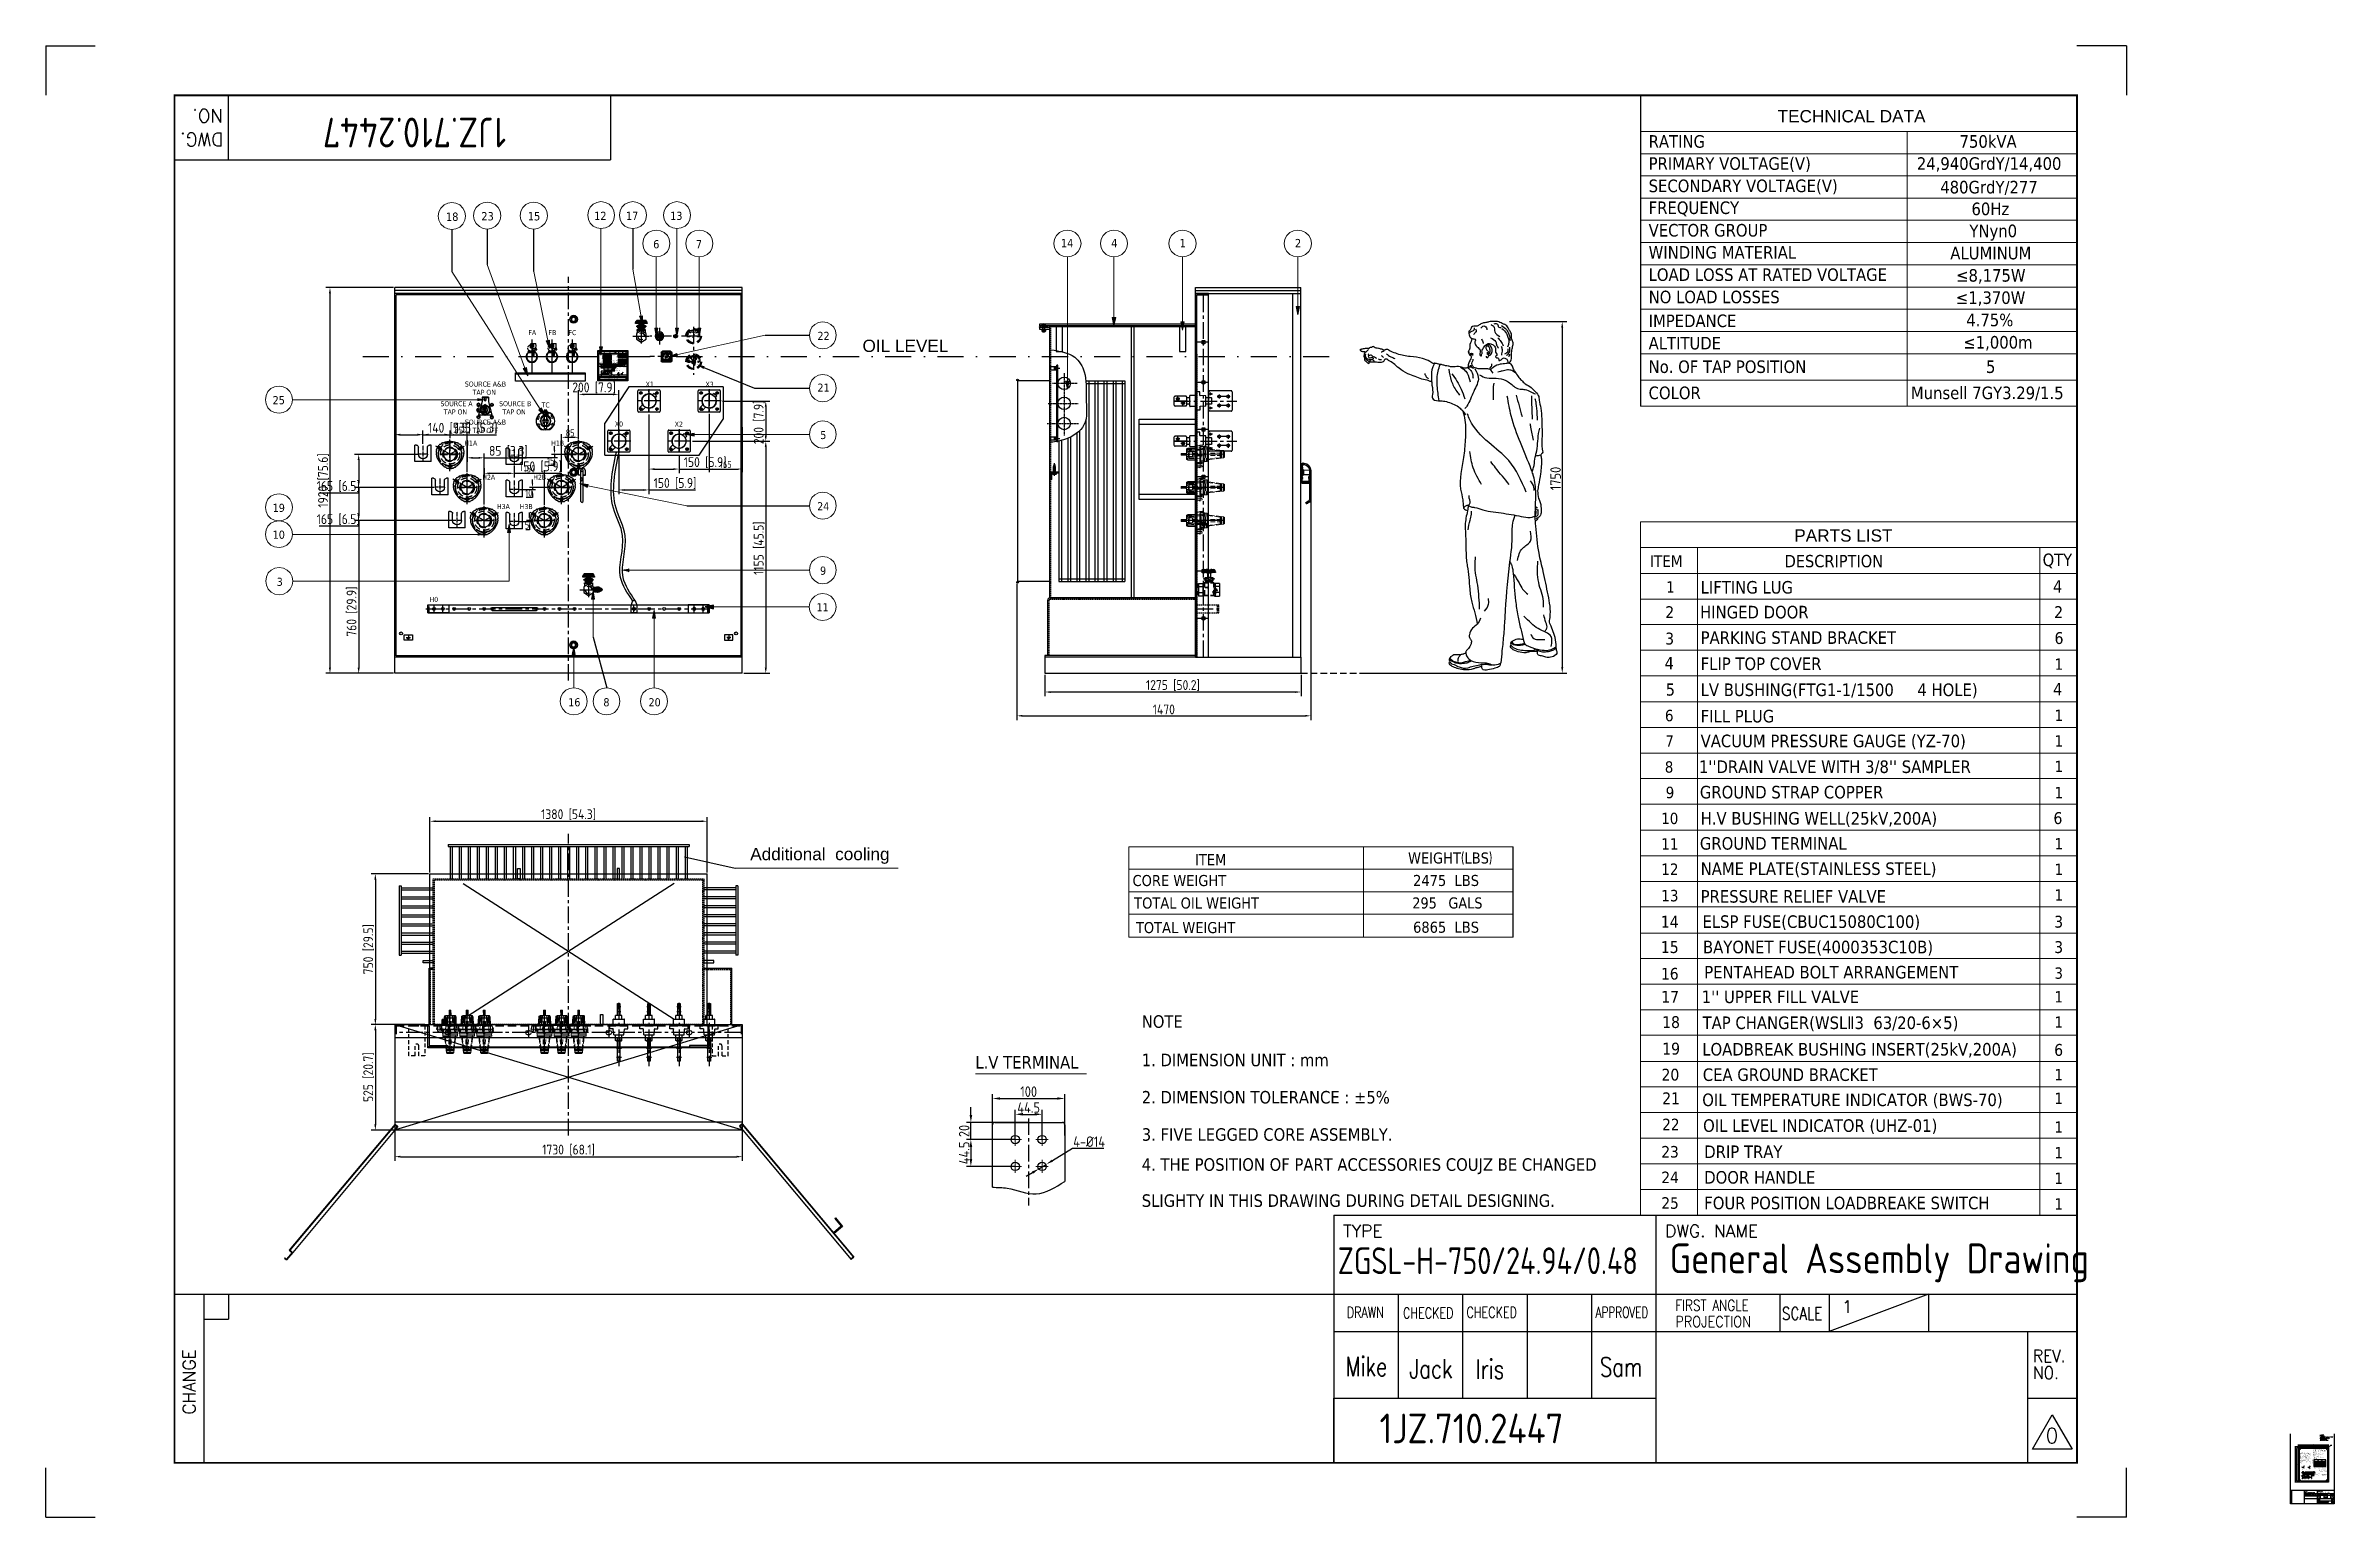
# Model space of a CAD drawing. Header units: millimetres. Extents: x 248233 to 259628, y -181361 to -174035.
import ezdxf
from ezdxf.enums import TextEntityAlignment as Align

# ---------------------------------------------------------------- set-up
doc = ezdxf.new("R2010")
doc.units = ezdxf.units.MM
doc.header["$LTSCALE"] = 13
for name, pattern in [('ACAD_ISO03W100', [1.18, 0.47, -0.71]), ('CENTER', [50.8, 31.75, -6.35, 6.35, -6.35]), ('CENTER2', [1.125, 0.75, -0.125, 0.125, -0.125]), ('CENTERX2', [101.6, 63.5, -12.7, 12.7, -12.7]), ('DASHDOT', [1, 0.5, -0.25, 0, -0.25]), ('DASHED', [0.75, 0.5, -0.25]), ('HIDDEN', [9.525, 6.35, -3.175]), ('点画线', [18, 12, -2, 2, -2])]:
    doc.linetypes.add(name, pattern=pattern)
doc.layers.get('0').update_dxf_attribs({"color": 1, "linetype": 'CENTER'})
for name, color, linetype in [('1', 4, 'Continuous'), ('1轮廓实线层', 7, 'Continuous'), ('2', 3, 'Continuous'), ('2细线层', 4, 'Continuous'), ('3中心线层', 1, 'CENTER'), ('4虚线层', 6, 'DASHED'), ('5剖面线层', 2, 'Continuous'), ('6文字层', 3, 'Continuous'), ('C00-00-00', 7, 'Continuous'), ('PDF_Geometry', 7, 'Continuous'), ('PDF_几何图形', 7, 'Continuous'), ('中心线', 1, 'CENTER2'), ('图层2', 3, 'Continuous'), ('粗实线', 4, 'Continuous'), ('细实线', 2, 'Continuous'), ('虚线', 6, 'HIDDEN')]:
    doc.layers.add(name, color=color, linetype=linetype)
for name, color, linetype, lineweight in [('2细实线', 3, 'Continuous', 20), ('中心线层', 1, '点画线', 18), ('标注、文本', 3, 'Continuous', 25), ('粗实线层', 7, 'Continuous', 35), ('铁心', 3, 'Continuous', 0)]:
    doc.layers.add(name, color=color, linetype=linetype, lineweight=lineweight)
doc.layers.add('paper', color=254, linetype='Continuous', plot=False)
doc.styles.add('Arial_txtstyle_2.50_0_0', font='arial.ttf')
doc.styles.add('DWG_BLOCK', font='romant.shx', dxfattribs={"width": 0.8})
doc.styles.add('Note Text (ANSI)', font='arial.ttf')
doc.styles.add('PDF Arial', font='arial.ttf')
doc.styles.add('PDF FangSong', font='')
doc.styles.add('ROMANS', font='romans.shx', dxfattribs={"bigfont": 'whgtxt.shx'})
doc.styles.get("Standard").update_dxf_attribs({"font": 'gbenor.shx', "bigfont": 'gbcbig.shx'})
doc.styles.add('Tahoma$001', font='tahoma.ttf', dxfattribs={"height": 2.159784})
doc.styles.add('Tahoma_txtstyle_28.05_0_0', font='tahoma.ttf')
doc.styles.add('Tahoma_txtstyle_28.49_0_0', font='tahoma.ttf')
doc.styles.add('Tahoma_txtstyle_28.73_0_0', font='tahoma.ttf')
doc.styles.add('Tahoma_txtstyle_28.76_0_0', font='tahoma.ttf')
doc.styles.add('Tahoma_txtstyle_28.82_0_0', font='tahoma.ttf')
doc.styles.add('Tahoma_txtstyle_28.83_0_0', font='tahoma.ttf')
doc.styles.add('Tahoma_txtstyle_28.87_0_0', font='tahoma.ttf')
doc.styles.add('Tahoma_txtstyle_28.88_0_0', font='tahoma.ttf')
doc.styles.add('Tahoma_txtstyle_28.93_0_0', font='tahoma.ttf')
doc.styles.add('Tahoma_txtstyle_30.40_0_0', font='tahoma.ttf')
doc.styles.add('Tahoma_txtstyle_30.51_0_0', font='tahoma.ttf')
doc.styles.add('Tahoma_txtstyle_37.59_0_0', font='tahoma.ttf')
doc.styles.add('宋体', font='', dxfattribs={"width": 0.6})
doc.styles.get('PDF FangSong').set_extended_font_data('FangSong')
doc.styles.get('宋体').set_extended_font_data('微软雅黑')
doc.dimstyles.new('1-15', dxfattribs={"dimscale": 10, "dimtxt": 3.5, "dimasz": 2, "dimexe": 1.5, "dimexo": 0.5, "dimgap": 0.5, "dimtad": 1, "dimtoh": 1, "dimdec": 1, "dimdsep": 46, "dimtxsty": 'Standard', "dimcen": 2.5, "dimclrd": 3, "dimclre": 3, "dimclrt": 3, "dimadec": 0, "dimazin": 2, "dimtfac": 1, "dimtdec": 1, "dimtmove": 0, "dimatfit": 2, "dimfxl": 1, "dimarcsym": 0})
doc.dimstyles.new('ISO-25', dxfattribs={"dimtxt": 2.5, "dimasz": 2.5, "dimexe": 1.25, "dimexo": 0.625, "dimtad": 1, "dimtxsty": 'Standard', "dimcen": 2.5, "dimadec": 0, "dimazin": 0, "dimtfac": 1, "dimtmove": 0, "dimatfit": 3, "dimfxl": 1, "dimarcsym": 0})
doc.dimstyles.new('英寸 1-10', dxfattribs={"dimscale": 14, "dimtxt": 3.5, "dimasz": 2, "dimexe": 1.5, "dimexo": 0.5, "dimgap": 0.5, "dimtad": 1, "dimtoh": 1, "dimdec": 1, "dimdsep": 46, "dimtxsty": 'Standard', "dimcen": 2.5, "dimclrd": 3, "dimclre": 3, "dimclrt": 3, "dimadec": 0, "dimazin": 2, "dimtfac": 1, "dimtdec": 1, "dimtmove": 0, "dimatfit": 2, "dimfxl": 1, "dimarcsym": 0})
doc.dimstyles.new('郁文书', dxfattribs={"dimscale": 15, "dimtxt": 3.5, "dimasz": 2.5, "dimexe": 1.5, "dimexo": 0, "dimgap": 0.5, "dimtad": 1, "dimtoh": 1, "dimtxsty": 'Standard', "dimcen": 2.5, "dimclrd": 3, "dimclre": 3, "dimclrt": 2, "dimadec": 0, "dimazin": 0, "dimtfac": 1, "dimtmove": 0, "dimatfit": 2, "dimfxl": 1, "dimarcsym": 0})

# ---------------------------------------------------------------- blocks, each defined once
blk = doc.blocks.new('*D24')
at = {"layer": '2', "color": 0, "linetype": 'Continuous', "lineweight": -2, "transparency": 16777216}
for p, q in [((259454, -181013), (259454, -181005)), ((259456, -181006), (259591, -181006)), ((259594, -181013), (259594, -181005))]:
    blk.add_line(p, q, dxfattribs=at)
at = {"layer": '2', "color": 0, "linetype": 'Continuous', "transparency": 16777216}
for points in [[(259456, -181005), (259456, -181006), (259454, -181006)], [(259591, -181005), (259591, -181006), (259594, -181006)]]:
    blk.add_solid(points, dxfattribs=at)
at = {"layer": 'Defpoints', "color": 0, "linetype": 'Continuous', "transparency": 16777216}
for p in [(259454, -181014), (259594, -181006), (259594, -181014)]:
    blk.add_point(p, dxfattribs=at)
at = {"layer": '2', "color": 0, "linetype": 'Continuous', "transparency": 16777216, "insert": (259524, -181004), "char_height": 2.5, "attachment_point": 5}
blk.add_mtext('140', dxfattribs=at)
blk = doc.blocks.new('*D25')
at = {"layer": '2', "color": 0, "linetype": 'Continuous', "lineweight": -2, "transparency": 16777216}
for p, q in [((259449, -181011), (259449, -180999)), ((259451, -181000), (259596, -181000)), ((259599, -181011), (259599, -180999))]:
    blk.add_line(p, q, dxfattribs=at)
at = {"layer": '2', "color": 0, "linetype": 'Continuous', "transparency": 16777216}
for points in [[(259451, -181000), (259451, -181001), (259449, -181000)], [(259596, -181000), (259596, -181001), (259599, -181000)]]:
    blk.add_solid(points, dxfattribs=at)
at = {"layer": 'Defpoints', "color": 0, "linetype": 'Continuous', "transparency": 16777216}
for p in [(259449, -181011), (259599, -181000), (259599, -181011)]:
    blk.add_point(p, dxfattribs=at)
at = {"layer": '2', "color": 0, "linetype": 'Continuous', "transparency": 16777216, "insert": (259524, -180998), "char_height": 2.5, "attachment_point": 5}
blk.add_mtext('150', dxfattribs=at)
blk = doc.blocks.new('*D26')
at = {"layer": '2', "color": 0, "linetype": 'Continuous', "lineweight": -2, "transparency": 16777216}
for p, q in [((259451, -181016), (259440, -181016)), ((259441, -181179), (259441, -181019)), ((259451, -181181), (259440, -181181))]:
    blk.add_line(p, q, dxfattribs=at)
at = {"layer": '2', "color": 0, "linetype": 'Continuous', "transparency": 16777216}
for points in [[(259441, -181019), (259442, -181019), (259441, -181016)], [(259441, -181179), (259442, -181179), (259441, -181181)]]:
    blk.add_solid(points, dxfattribs=at)
at = {"layer": 'Defpoints', "color": 0, "linetype": 'Continuous', "transparency": 16777216}
for p in [(259441, -181016), (259451, -181016), (259451, -181181)]:
    blk.add_point(p, dxfattribs=at)
at = {"layer": '2', "color": 0, "linetype": 'Continuous', "transparency": 16777216, "insert": (259439, -181099), "char_height": 2.5, "attachment_point": 5, "rotation": 90}
blk.add_mtext('165', dxfattribs=at)
blk = doc.blocks.new('*D27')
at = {"layer": '2', "color": 0, "linetype": 'Continuous', "lineweight": -2, "transparency": 16777216}
for p, q in [((259448, -181011), (259432, -181011)), ((259433, -181014), (259433, -181184)), ((259448, -181186), (259432, -181186))]:
    blk.add_line(p, q, dxfattribs=at)
at = {"layer": '2', "color": 0, "linetype": 'Continuous', "transparency": 16777216}
for points in [[(259433, -181014), (259433, -181014), (259433, -181011)], [(259433, -181184), (259433, -181184), (259433, -181186)]]:
    blk.add_solid(points, dxfattribs=at)
at = {"layer": 'Defpoints', "color": 0, "linetype": 'Continuous', "transparency": 16777216}
for p in [(259449, -181011), (259433, -181186), (259449, -181186)]:
    blk.add_point(p, dxfattribs=at)
at = {"layer": '2', "color": 0, "linetype": 'Continuous', "transparency": 16777216, "insert": (259431, -181099), "char_height": 2.5, "attachment_point": 5, "rotation": 90}
blk.add_mtext('175', dxfattribs=at)
blk = doc.blocks.new('*D28')
at = {"layer": 'Defpoints', "color": 0, "transparency": 16777216}
for p in [(259592, -181018), (259596, -181015)]:
    blk.add_point(p, dxfattribs=at)
at = {"layer": '标注、文本', "color": 3, "lineweight": -2, "transparency": 16777216}
for p, q in [((259593, -181017), (259595, -181016)), ((259596, -181015), (259610, -181002)), ((259610, -181002), (259615, -181002))]:
    blk.add_line(p, q, dxfattribs=at)
at = {"layer": '标注、文本', "color": 3, "transparency": 16777216}
for points in [[(259593, -181017), (259593, -181017), (259592, -181018)], [(259595, -181015), (259595, -181016), (259596, -181015)]]:
    blk.add_solid(points, dxfattribs=at)
at = {"layer": '标注、文本', "color": 3, "transparency": 16777216, "insert": (259613, -181000), "char_height": 1.2, "attachment_point": 5}
blk.add_mtext('4-∅4.5', dxfattribs=at)
blk = doc.blocks.new('*D60')
at = {"layer": '1', "color": 3, "lineweight": -2, "transparency": 16777216}
for p, q in [((252947, -179435), (252947, -179254)), ((252984, -179276), (253269, -179276)), ((253307, -179460), (253307, -179254))]:
    blk.add_line(p, q, dxfattribs=at)
at = {"layer": '1', "color": 3, "transparency": 16777216}
for points in [[(252984, -179270), (252984, -179282), (252947, -179276)], [(253269, -179270), (253269, -179282), (253307, -179276)]]:
    blk.add_solid(points, dxfattribs=at)
at = {"layer": 'Defpoints', "color": 0, "transparency": 16777216}
for p in [(253307, -179276), (252947, -179435), (253307, -179460)]:
    blk.add_point(p, dxfattribs=at)
at = {"layer": '1', "color": 2, "transparency": 16777216, "insert": (253127, -179242), "char_height": 52.5, "attachment_point": 5}
blk.add_mtext('100', dxfattribs=at)
blk = doc.blocks.new('*D61')
at = {"layer": '1', "color": 3, "lineweight": -2, "transparency": 16777216}
for p, q in [((253246, -179585), (253346, -179524)), ((253346, -179524), (253502, -179524)), ((253146, -179646), (253114, -179665)), ((253178, -179626), (253214, -179604))]:
    blk.add_line(p, q, dxfattribs=at)
at = {"layer": '1', "color": 3, "transparency": 16777216}
for points in [[(253143, -179640), (253149, -179651), (253178, -179626)], [(253243, -179580), (253249, -179590), (253214, -179604)]]:
    blk.add_solid(points, dxfattribs=at)
at = {"layer": 'Defpoints', "color": 0, "transparency": 16777216}
for p in [(253178, -179626), (253214, -179604)]:
    blk.add_point(p, dxfattribs=at)
at = {"layer": '1', "color": 2, "transparency": 16777216, "insert": (253428, -179491), "char_height": 52.5, "attachment_point": 5}
blk.add_mtext('4-%%C14', dxfattribs=at)
blk = doc.blocks.new('*D62')
at = {"layer": '1', "color": 3, "lineweight": -2, "transparency": 16777216}
for p, q in [((252839, -179358), (252839, -179320)), ((253127, -179395), (252817, -179395)), ((252839, -179481), (252839, -179395)), ((253060, -179481), (252817, -179481)), ((252839, -179518), (252839, -179556))]:
    blk.add_line(p, q, dxfattribs=at)
at = {"layer": '1', "color": 3, "transparency": 16777216}
for points in [[(252833, -179358), (252846, -179358), (252839, -179395)], [(252833, -179518), (252846, -179518), (252839, -179481)]]:
    blk.add_solid(points, dxfattribs=at)
at = {"layer": 'Defpoints', "color": 0, "transparency": 16777216}
for p in [(252839, -179395), (253127, -179395), (253060, -179481)]:
    blk.add_point(p, dxfattribs=at)
at = {"layer": '1', "color": 2, "transparency": 16777216, "insert": (252806, -179438), "char_height": 52.5, "attachment_point": 5, "rotation": 90}
blk.add_mtext('20', dxfattribs=at)
blk = doc.blocks.new('*D63')
at = {"layer": '1', "color": 3, "lineweight": -2, "transparency": 16777216}
for p, q in [((253060, -179481), (253060, -179332)), ((253194, -179481), (253194, -179332)), ((253098, -179355), (253156, -179355))]:
    blk.add_line(p, q, dxfattribs=at)
at = {"layer": '1', "color": 3, "transparency": 16777216}
for points in [[(253098, -179348), (253098, -179361), (253060, -179355)], [(253156, -179348), (253156, -179361), (253194, -179355)]]:
    blk.add_solid(points, dxfattribs=at)
at = {"layer": 'Defpoints', "color": 0, "transparency": 16777216}
for p in [(253194, -179355), (253060, -179481), (253194, -179481)]:
    blk.add_point(p, dxfattribs=at)
at = {"layer": '1', "color": 2, "transparency": 16777216, "insert": (253127, -179321), "char_height": 52.5, "attachment_point": 5}
blk.add_mtext('44.5', dxfattribs=at)
blk = doc.blocks.new('*D64')
at = {"layer": '1', "color": 3, "lineweight": -2, "transparency": 16777216}
for p, q in [((253060, -179481), (252817, -179481)), ((252839, -179518), (252839, -179577)), ((253060, -179614), (252817, -179614))]:
    blk.add_line(p, q, dxfattribs=at)
at = {"layer": '1', "color": 3, "transparency": 16777216}
for points in [[(252833, -179518), (252846, -179518), (252839, -179481)], [(252833, -179577), (252846, -179577), (252839, -179614)]]:
    blk.add_solid(points, dxfattribs=at)
at = {"layer": 'Defpoints', "color": 0, "transparency": 16777216}
for p in [(253060, -179481), (252839, -179614), (253060, -179614)]:
    blk.add_point(p, dxfattribs=at)
at = {"layer": '1', "color": 2, "transparency": 16777216, "insert": (252806, -179547), "char_height": 52.5, "attachment_point": 5, "rotation": 90}
blk.add_mtext('44.5', dxfattribs=at)
blk = doc.blocks.new('A$C58981FD2')
at = {"layer": '1', "color": 1, "linetype": 'CENTERX2', "lineweight": -3, "ltscale": 0.1}
blk.add_line((0, 20), (110, 20), dxfattribs=at)
at = {"layer": '4虚线层'}
for p, q in [((0, 40), (110, 40)), ((104, 0), (104, 40)), ((110, 0), (110, 40)), ((0, 0), (110, 0))]:
    blk.add_line(p, q, dxfattribs=at)
blk = doc.blocks.new('A$C1C920380')
at = {"layer": '1', "color": 1, "linetype": 'CENTERX2', "lineweight": -3, "ltscale": 0.1}
blk.add_line((50, 0), (50, 314), dxfattribs=at)
at = {"layer": '2细线层'}
for points in [[(4, 290), (3, 289), (3, 289), (2, 289), (2, 289), (2, 289), (1, 288), (1, 288), (0, 288), (0, 287), (0, 287), (0, 286), (0, 285)], [(0, 285), (0, 178)], [(4, 290), (96, 290)], [(18, 270), (25, 270)], [(27, 277), (27, 268)], [(27, 270), (29, 270)], [(27, 266), (27, 264)], [(27, 262), (27, 250)], [(27, 248), (27, 246)], [(27, 244), (27, 232)], [(27, 230), (27, 228)], [(31, 270), (38, 270)], [(62, 270), (70, 270)], [(71, 270), (74, 270)], [(72, 277), (72, 268)], [(72, 266), (72, 264)], [(72, 262), (72, 250)], [(72, 248), (72, 246)], [(72, 244), (72, 232)], [(72, 230), (72, 228)], [(75, 270), (83, 270)], [(100, 285), (100, 286), (100, 287), (100, 287), (99, 288), (99, 288), (99, 288), (98, 289), (98, 289), (98, 289), (97, 289), (97, 289), (96, 290)], [(100, 285), (100, 178)], [(0, 178), (0, 178), (0, 177), (0, 177), (0, 176), (1, 176), (1, 176), (2, 175), (2, 175), (2, 175), (3, 175), (3, 175), (4, 174)], [(34, 174), (4, 174)], [(6, 129), (6, 129), (6, 129), (6, 129), (5, 129), (5, 129), (5, 129), (5, 129), (5, 129), (5, 129), (5, 129), (5, 129), (5, 128)], [(5, 128), (5, 114)], [(5, 121), (5, 115)], [(5, 114), (5, 114), (5, 114), (5, 114), (5, 114), (5, 114), (5, 114), (5, 114), (5, 114), (6, 114), (6, 113), (6, 113), (6, 113)], [(22, 129), (6, 129)], [(21, 183), (8, 183)], [(15, 193), (15, 185)], [(15, 184), (15, 181)], [(15, 180), (15, 172)], [(17, 225), (24, 225)], [(22, 129), (22, 129), (22, 130), (22, 130), (22, 130), (22, 130), (22, 130), (22, 130), (22, 130), (23, 130), (23, 130), (23, 130), (23, 130)], [(24, 159), (23, 130)], [(25, 159), (25, 159), (25, 159), (25, 159), (25, 159), (25, 159), (25, 159), (25, 159), (25, 159), (25, 159), (24, 159), (24, 159), (24, 159)], [(75, 159), (25, 159)], [(26, 225), (28, 225)], [(27, 226), (27, 218)], [(30, 225), (38, 225)], [(37, 189), (34, 187)], [(34, 187), (66, 187)], [(34, 187), (34, 159)], [(34, 174), (34, 174)], [(37, 174), (35, 174)], [(63, 189), (37, 189)], [(38, 174), (37, 174)], [(41, 174), (39, 174)], [(42, 174), (41, 174)], [(45, 174), (44, 174)], [(46, 174), (45, 174)], [(56, 174), (56, 174)], [(59, 174), (57, 174)], [(60, 174), (60, 174)], [(63, 174), (61, 174)], [(62, 225), (70, 225)], [(63, 189), (66, 187)], [(64, 174), (64, 174)], [(66, 187), (66, 159)], [(66, 174), (66, 174)], [(96, 174), (66, 174)], [(71, 225), (74, 225)], [(72, 226), (72, 218)], [(75, 225), (83, 225)], [(76, 159), (76, 159), (75, 159), (75, 159), (75, 159), (75, 159), (75, 159), (75, 159), (75, 159), (75, 159), (75, 159), (75, 159), (75, 159)], [(76, 159), (77, 130)], [(79, 129), (78, 129), (78, 130), (78, 130), (78, 130), (78, 130), (78, 130), (78, 130), (78, 130), (78, 130), (78, 130), (78, 130), (78, 130)], [(91, 183), (79, 183)], [(79, 129), (94, 129)], [(85, 193), (85, 185)], [(85, 184), (85, 181)], [(85, 180), (85, 172)], [(94, 129), (94, 129), (94, 129), (95, 129), (95, 129), (95, 129), (95, 129), (95, 129), (95, 129), (95, 129), (95, 129), (95, 129), (95, 128)], [(95, 114), (95, 114), (95, 114), (95, 114), (95, 114), (95, 114), (95, 114), (95, 114), (95, 114), (95, 114), (94, 113), (94, 113), (94, 113)], [(95, 128), (95, 114)], [(95, 121), (95, 115)], [(96, 174), (97, 175), (97, 175), (98, 175), (98, 175), (98, 175), (99, 176), (99, 176), (99, 176), (100, 177), (100, 177), (100, 178), (100, 178)], [(94, 113), (6, 113)], [(23, 113), (23, 81)], [(23, 95), (23, 93)], [(23, 81), (23, 81), (23, 81), (23, 81), (23, 81), (23, 81), (23, 81), (23, 81), (23, 81), (23, 81), (23, 80), (23, 80), (23, 80)], [(76, 80), (23, 80)], [(29, 63), (29, 62), (28, 62), (28, 62), (27, 62), (27, 62), (26, 61), (26, 61), (26, 60), (25, 60), (25, 60), (25, 59), (25, 59)], [(25, 59), (25, 7)], [(25, 7), (25, 6), (25, 5), (25, 5), (26, 4), (26, 4), (26, 4), (27, 3), (27, 3), (28, 3), (28, 3), (29, 3), (29, 2)], [(28, 19), (27, 19)], [(29, 19), (28, 19)], [(29, 63), (71, 63)], [(30, 19), (29, 19)], [(71, 2), (29, 2)], [(31, 19), (30, 19)], [(32, 19), (31, 19)], [(33, 19), (32, 19)], [(34, 19), (33, 19)], [(34, 80), (34, 63)], [(35, 19), (34, 19)], [(36, 19), (35, 19)], [(37, 19), (36, 19)], [(38, 19), (37, 19)], [(39, 19), (38, 19)], [(39, 29), (39, 28)], [(39, 28), (39, 27)], [(39, 27), (39, 26)], [(39, 26), (39, 25)], [(39, 25), (39, 24)], [(39, 24), (39, 23)], [(39, 23), (39, 22)], [(39, 22), (39, 21)], [(39, 21), (39, 20)], [(39, 20), (39, 19)], [(39, 19), (39, 18)], [(40, 19), (39, 19)], [(39, 18), (39, 17)], [(39, 17), (39, 16)], [(39, 16), (39, 15)], [(39, 15), (39, 14)], [(39, 14), (39, 13)], [(39, 13), (39, 12)], [(39, 12), (39, 11)], [(39, 11), (39, 10)], [(41, 19), (40, 19)], [(42, 19), (41, 19)], [(43, 19), (42, 19)], [(44, 19), (43, 19)], [(45, 19), (44, 19)], [(46, 19), (45, 19)], [(47, 19), (46, 19)], [(48, 19), (47, 19)], [(50, 67), (50, 66)], [(50, 66), (50, 65)], [(50, 65), (50, 64)], [(50, 64), (50, 63)], [(50, 63), (50, 62)], [(50, 62), (50, 61)], [(50, 61), (50, 60)], [(50, 60), (50, 59)], [(50, 59), (50, 58)], [(50, 58), (50, 57)], [(50, 57), (50, 56)], [(50, 56), (50, 55)], [(50, 55), (50, 54)], [(50, 54), (50, 53)], [(50, 53), (50, 52)], [(50, 52), (50, 51)], [(50, 51), (50, 50)], [(50, 50), (50, 49)], [(50, 49), (50, 48)], [(50, 48), (50, 47)], [(50, 47), (50, 46)], [(50, 46), (50, 45)], [(50, 45), (50, 44)], [(50, 44), (50, 43)], [(50, 43), (50, 42)], [(50, 42), (50, 41)], [(50, 41), (50, 40)], [(50, 40), (50, 39)], [(50, 39), (50, 38)], [(50, 38), (50, 37)], [(50, 37), (50, 36)], [(50, 36), (50, 35)], [(50, 35), (50, 34)], [(50, 34), (50, 33)], [(50, 33), (50, 32)], [(50, 32), (50, 31)], [(50, 31), (50, 30)], [(50, 30), (50, 29)], [(50, 29), (50, 28)], [(50, 28), (50, 27)], [(50, 27), (50, 26)], [(50, 26), (50, 25)], [(50, 25), (50, 24)], [(50, 24), (50, 23)], [(50, 23), (50, 22)], [(50, 22), (50, 21)], [(50, 21), (50, 20)], [(50, 20), (50, 19)], [(50, 19), (50, 18)], [(50, 18), (50, 17)], [(50, 17), (50, 16)], [(50, 16), (50, 15)], [(50, 15), (50, 14)], [(50, 14), (50, 13)], [(50, 13), (50, 12)], [(50, 12), (50, 11)], [(50, 11), (50, 10)], [(50, 10), (50, 9)], [(50, 9), (50, 8)], [(50, 8), (50, 7)], [(50, 7), (50, 6)], [(50, 6), (50, 5)], [(50, 5), (50, 4)], [(50, 4), (50, 3)], [(50, 3), (50, 2)], [(50, 2), (50, 1)], [(50, 1), (50, 0)], [(54, 45), (53, 45)], [(56, 45), (54, 45)], [(54, 45), (54, 45)], [(58, 45), (56, 45)], [(56, 45), (56, 45)], [(60, 45), (58, 45)], [(58, 45), (58, 45)], [(62, 45), (60, 45)], [(60, 45), (60, 45)], [(61, 58), (61, 57)], [(61, 56), (61, 56)], [(61, 56), (61, 55)], [(61, 54), (61, 54)], [(61, 54), (61, 53)], [(61, 52), (61, 52)], [(61, 52), (61, 51)], [(61, 50), (61, 50)], [(61, 50), (61, 49)], [(61, 49), (61, 48)], [(61, 48), (61, 47)], [(61, 46), (61, 46)], [(61, 46), (61, 45)], [(61, 45), (61, 44)], [(61, 44), (61, 43)], [(61, 42), (61, 42)], [(61, 42), (61, 41)], [(61, 41), (61, 40)], [(61, 40), (61, 39)], [(61, 38), (61, 38)], [(61, 38), (61, 37)], [(61, 37), (61, 36)], [(61, 36), (61, 34)], [(64, 45), (62, 45)], [(62, 45), (62, 45)], [(66, 45), (64, 45)], [(64, 45), (64, 45)], [(66, 80), (66, 63)], [(68, 45), (66, 45)], [(66, 45), (66, 45)], [(70, 45), (68, 45)], [(68, 45), (68, 45)], [(75, 59), (75, 59), (75, 60), (75, 60), (75, 60), (74, 61), (74, 61), (74, 62), (73, 62), (73, 62), (72, 62), (72, 62), (71, 63)], [(71, 2), (72, 3), (72, 3), (73, 3), (73, 3), (74, 3), (74, 4), (74, 4), (75, 4), (75, 5), (75, 5), (75, 6), (75, 7)], [(75, 59), (75, 7)], [(76, 80), (77, 80), (77, 80), (77, 81), (77, 81), (77, 81), (77, 81), (77, 81), (77, 81), (77, 81), (77, 81), (78, 81), (78, 81)], [(78, 112), (78, 81)], [(78, 94), (78, 91)]]:
    blk.add_lwpolyline(points, dxfattribs=at)
for centre, radius in [((27, 270), 6.87), ((27, 225), 6.87), ((72, 270), 6.87), ((72, 225), 6.87), ((15, 183), 4.14), ((85, 183), 4.14), ((39, 20), 6.87), ((61, 46), 6.87)]:
    blk.add_circle(centre, radius, dxfattribs=at)
blk = doc.blocks.new('A$C5957240F')
at = {"layer": '1', "color": 1, "linetype": 'CENTERX2', "lineweight": -3, "ltscale": 0.1}
blk.add_line((18, 17), (18, 80), dxfattribs=at)
at = {"layer": '4虚线层', "ltscale": 5}
for p, q in [((36, 36), (0, 36)), ((0, 36), (0, 0)), ((4, 0), (4, 32)), ((4, 32), (36, 32)), ((9, 32), (27, 32)), ((9, 32), (9, 27)), ((13, 32), (13, 73)), ((13, 73), (23, 73)), ((13, 37), (23, 37)), ((13, 32), (13, 27)), ((14, 37), (14, 73)), ((25, 26), (18, 26)), ((22, 37), (22, 73)), ((23, 32), (23, 73)), ((23, 32), (23, 27)), ((27, 32), (27, 27)), ((36, 36), (36, 32)), ((4, 0), (0, 0))]:
    blk.add_line(p, q, dxfattribs=at)
at = {"layer": '4虚线层'}
blk.add_line((18, 26), (11, 26), dxfattribs=at)
blk.add_arc((11, 29), 3.01, 221.6088, 318.3912, dxfattribs=at)
at = {"layer": '4虚线层', "ltscale": 5}
for centre, radius, start, end in [((18, 36), 10.5, 244.676, 295.324), ((25, 29), 3.01, 221.6088, 318.3912)]:
    blk.add_arc(centre, radius, start, end, dxfattribs=at)
blk = doc.blocks.new('A$C26CD017D')
at = {"layer": 'C00-00-00'}
h = blk.add_hatch(color=256, dxfattribs=at)
h.dxf.hatch_style = 2
h.paths.add_polyline_path([(72, 62), (79, 32), (83, 32)])
h = blk.add_hatch(color=256, dxfattribs=at)
h.dxf.hatch_style = 2
h.paths.add_polyline_path([(72, 62), (76, 62), (83, 32)])
h = blk.add_hatch(color=256, dxfattribs=at)
h.dxf.hatch_style = 2
h.paths.add_polyline_path([(79, 32), (81, 26), (84, 26)])
h = blk.add_hatch(color=256, dxfattribs=at)
h.dxf.hatch_style = 2
h.paths.add_polyline_path([(79, 32), (83, 32), (84, 26)])
h = blk.add_hatch(color=256, dxfattribs=at)
h.dxf.hatch_style = 2
h.paths.add_polyline_path([(81, 26), (84, 26), (81, 26)])
at = {"layer": 'C00-00-00', "lineweight": 0}
for points in [[(26, 51), (24, 56), (0, 50)], [(26, 51), (26, 47), (2, 41)], [(27, 82), (23, 80), (21, 77), (21, 73)], [(26, 52), (21, 73)], [(26, 52), (21, 73)], [(27, 79), (24, 77), (22, 74), (22, 70)], [(28, 78), (24, 76), (23, 73), (23, 69)], [(28, 75), (25, 72), (23, 70), (23, 65)], [(28, 72), (26, 71), (23, 67), (23, 64)], [(26, 51), (24, 57), (25, 57)], [(31, 66), (27, 64), (25, 61), (25, 57)], [(31, 64), (28, 62), (26, 59), (26, 55)], [(45, 56), (26, 52)], [(45, 55), (26, 51)], [(26, 52), (31, 31)], [(26, 52), (31, 31), (33, 27), (36, 25), (40, 25), (79, 31)], [(26, 52), (26, 51), (27, 45), (28, 45)], [(27, 82), (65, 92)], [(27, 48), (29, 45), (32, 43), (35, 43)], [(28, 46), (29, 43), (33, 40), (36, 40)], [(29, 39), (31, 36), (34, 34), (38, 33)], [(30, 38), (31, 34), (34, 32), (38, 32)], [(31, 34), (32, 31), (35, 29), (39, 28)], [(31, 33), (33, 30), (35, 28), (39, 27)], [(35, 71), (34, 70), (34, 68)], [(34, 67), (54, 71), (54, 69)], [(37, 54), (34, 68)], [(35, 71), (36, 71), (57, 79)], [(37, 54), (40, 40), (41, 38), (43, 38), (44, 38), (66, 40)], [(40, 41), (60, 46), (59, 48)], [(78, 69), (55, 64), (55, 62), (80, 68)], [(81, 59), (57, 53), (57, 55), (82, 60)], [(72, 62), (65, 93), (65, 92), (72, 62)], [(65, 82), (87, 89)], [(83, 111), (81, 111), (67, 102)], [(76, 63), (67, 102), (84, 109)], [(76, 63), (84, 26), (81, 26), (72, 62)], [(72, 62), (79, 32), (79, 31), (72, 62)], [(74, 58), (80, 31)], [(75, 42), (97, 45)], [(76, 63), (84, 25), (85, 23), (87, 23)], [(77, 60), (77, 58), (79, 58)], [(77, 57), (78, 56), (79, 56)], [(79, 55), (78, 54), (78, 53)], [(79, 36), (87, 0)], [(83, 111), (92, 114), (93, 109), (84, 107)], [(83, 111), (92, 71), (93, 70), (94, 70)], [(84, 25), (85, 23), (86, 21), (87, 21)], [(85, 105), (101, 108), (106, 109), (115, 72)], [(87, 16), (85, 23)], [(85, 21), (87, 19), (88, 19)], [(89, 5), (87, 4), (86, 10), (88, 10)], [(87, 89), (92, 67)], [(88, 18), (87, 17), (87, 16)], [(97, 70), (89, 101)], [(89, 2), (106, 1), (109, 1), (108, 4)], [(89, 4), (106, 2), (108, 3)], [(101, 65), (97, 70), (94, 70)], [(94, 62), (95, 60)], [(94, 62), (95, 60)], [(95, 58), (101, 34), (115, 38), (116, 38), (116, 40), (109, 71)], [(95, 58), (102, 60)], [(95, 58), (101, 34), (101, 33), (103, 33)], [(101, 61), (101, 62), (99, 62)], [(103, 35), (101, 34), (104, 35), (99, 59)], [(101, 35), (100, 33), (100, 31), (101, 30), (103, 30), (118, 33), (123, 35), (115, 72)], [(104, 62), (103, 64), (102, 65), (101, 65)], [(102, 60), (103, 61), (104, 62)], [(109, 28), (106, 33), (103, 33)], [(104, 21), (111, 23)], [(106, 109), (107, 108), (119, 111), (128, 75)], [(110, 24), (109, 26), (108, 26)], [(112, 26), (111, 27), (111, 28), (109, 28)], [(111, 23), (111, 23), (112, 26)], [(113, 109), (121, 74)], [(120, 101), (121, 102), (157, 106)], [(123, 36), (136, 39), (128, 75)], [(134, 48), (167, 60)], [(165, 89), (141, 84)], [(167, 78), (144, 72)], [(160, 103), (188, 106)], [(166, 107), (202, 111), (206, 93)], [(168, 64), (195, 73)], [(197, 97), (173, 92)], [(176, 63), (210, 75), (206, 93)], [(199, 85), (176, 80)], [(188, 105), (189, 104), (190, 104), (192, 104), (192, 106)], [(193, 106), (192, 106), (192, 106)], [(198, 91), (194, 106), (194, 106), (193, 106)], [(199, 76), (198, 77), (197, 77), (195, 76), (195, 74)], [(199, 76), (200, 75), (201, 75)], [(201, 75), (202, 75), (202, 77)], [(211, 94), (207, 108), (202, 111)], [(211, 94), (214, 80), (210, 75)]]:
    blk.add_lwpolyline(points, dxfattribs=at)
for points in [[(67, 85), (97, 92), (95, 99), (65, 93)], [(87, 1), (116, 8), (114, 16), (85, 9)]]:
    blk.add_lwpolyline(points, close=True, dxfattribs=at)
for points in [[(56, 124), (56, 124), (64, 88), (64, 88)], [(58, 125), (58, 125), (67, 89), (67, 89)], [(24, 55), (24, 55), (0, 50), (0, 50)], [(0, 50), (0, 50), (1, 45), (1, 45)], [(2, 41), (2, 41), (1, 45), (1, 45)], [(26, 48), (26, 48), (2, 42), (2, 42)], [(27, 82), (27, 82), (65, 92), (65, 92)], [(27, 79), (27, 79), (65, 90), (65, 90)], [(28, 78), (28, 78), (65, 89), (65, 89)], [(28, 75), (28, 75), (66, 85), (66, 85)], [(28, 72), (28, 72), (67, 84), (67, 84)], [(31, 66), (31, 66), (68, 77), (68, 77)], [(31, 64), (31, 64), (69, 75), (69, 75)], [(35, 43), (35, 43), (75, 50), (75, 50)], [(36, 71), (36, 71), (40, 55), (40, 55)], [(36, 40), (36, 40), (75, 48), (75, 48)], [(38, 33), (38, 33), (77, 40), (77, 40)], [(38, 32), (38, 32), (77, 39), (77, 39)], [(39, 28), (39, 28), (78, 35), (78, 35)], [(39, 27), (39, 27), (78, 34), (78, 34)], [(43, 38), (43, 38), (40, 55), (40, 55)], [(40, 25), (40, 25), (79, 31), (79, 31)], [(72, 62), (72, 62), (53, 57), (53, 57)], [(72, 62), (72, 62), (53, 58), (53, 58)], [(57, 58), (57, 58), (54, 69), (54, 69)], [(57, 58), (57, 58), (59, 48), (59, 48)], [(62, 60), (62, 60), (96, 67), (96, 67)], [(66, 79), (66, 79), (75, 44), (75, 44)], [(69, 80), (69, 80), (77, 45), (77, 45)], [(77, 61), (77, 61), (93, 61), (93, 61)], [(94, 64), (94, 64), (78, 60), (78, 60)], [(94, 62), (94, 62), (79, 58), (79, 58)], [(95, 60), (95, 60), (79, 56), (79, 56)], [(95, 58), (95, 58), (79, 55), (79, 55)], [(84, 101), (84, 101), (92, 67), (92, 67)], [(102, 27), (102, 27), (87, 23), (87, 23)], [(103, 25), (103, 25), (87, 21), (87, 21)], [(87, 16), (87, 16), (89, 2), (89, 2)], [(104, 23), (104, 23), (88, 19), (88, 19)], [(104, 21), (104, 21), (88, 18), (88, 18)], [(97, 45), (97, 45), (92, 67), (92, 67)], [(100, 31), (100, 31), (92, 67), (92, 67)], [(101, 65), (101, 65), (94, 64), (94, 64)], [(94, 62), (94, 62), (99, 62), (99, 62)], [(95, 60), (95, 60), (101, 61), (101, 61)], [(99, 42), (99, 42), (101, 52), (101, 52)], [(100, 103), (100, 103), (107, 70), (107, 70)], [(100, 31), (100, 31), (100, 32), (100, 32)], [(101, 108), (101, 108), (109, 71), (109, 71)], [(101, 61), (101, 61), (101, 62), (101, 62)], [(101, 47), (101, 47), (101, 48), (101, 48)], [(104, 40), (104, 40), (101, 34), (101, 34)], [(101, 35), (101, 35), (117, 38), (117, 38)], [(102, 101), (102, 101), (109, 71), (109, 71)], [(109, 28), (109, 28), (102, 27), (102, 27)], [(104, 38), (104, 38), (103, 35), (103, 35)], [(103, 25), (103, 25), (108, 26), (108, 26)], [(103, 25), (103, 25), (104, 23), (104, 23)], [(104, 23), (104, 23), (110, 24), (110, 24)], [(104, 21), (104, 21), (109, 1), (109, 1)], [(115, 38), (115, 38), (107, 70), (107, 70)], [(109, 74), (109, 74), (114, 75), (114, 75)], [(118, 33), (118, 33), (109, 71), (109, 71)], [(110, 67), (110, 67), (116, 69), (116, 69)], [(110, 24), (110, 24), (110, 25), (110, 25)], [(130, 38), (130, 38), (121, 74), (121, 74)], [(122, 99), (122, 99), (150, 102), (150, 102)], [(133, 51), (133, 51), (160, 61), (160, 61)], [(189, 89), (189, 89), (186, 106), (186, 106)], [(192, 89), (192, 89), (188, 106), (188, 106)], [(189, 89), (189, 89), (194, 72), (194, 72)], [(196, 91), (196, 91), (192, 106), (192, 106)], [(192, 89), (192, 89), (195, 73), (195, 73)], [(193, 106), (193, 106), (193, 107), (193, 107)], [(196, 91), (196, 91), (199, 75), (199, 75)], [(198, 91), (198, 91), (202, 77), (202, 77)]]:
    blk.add_open_spline(points, degree=3, dxfattribs=at)
blk = doc.blocks.new('A$C3535292A')
blk.add_line((211, 94), (1, 45))
blk.add_blockref('A$C26CD017D', (0, 0))
blk = doc.blocks.new('A$C6FBB44AA')
at = {"rotation": 347}
blk.add_blockref('A$C3535292A', (-11, 23), dxfattribs=at)
blk = doc.blocks.new('888')
at = {"layer": '2细线层'}
for centre in [(1092, 2376), (1144, 2288), (1195, 2376)]:
    blk.add_circle(centre, 5, dxfattribs=at)
at = {"layer": '3中心线层', "ltscale": 0.1}
for p, q in [((1144, 2263), (1144, 2420)), ((1144, 2347), (1073, 2387)), ((1144, 2347), (1214, 2387))]:
    blk.add_line(p, q, dxfattribs=at)
at = {"layer": '3中心线层', "color": 1}
blk.add_line((1099, 2347), (1192, 2347), dxfattribs=at)
at = {"layer": '3中心线层', "ltscale": 0.1}
blk.add_circle((1144, 2347), 59, dxfattribs=at)
at = {"layer": '标注、文本'}
for centre in [(1092, 2376), (1144, 2288), (1195, 2376)]:
    blk.add_arc(centre, 5.5, 242.6715, 150, dxfattribs=at)
at = {"layer": '粗实线'}
blk.add_circle((1144, 2347), 32.5, dxfattribs=at)
blk = doc.blocks.new('0.020')
at = {"layer": '中心线', "ltscale": 2}
for p, q in [((13589, 16536), (13634, 16536)), ((13611, 16499), (13611, 16581))]:
    blk.add_line(p, q, dxfattribs=at)
at = {"layer": '粗实线', "lineweight": 30}
for p, q in [((13571, 16499), (13571, 16581)), ((13571, 16581), (13579, 16581)), ((13589, 16536), (13589, 16571)), ((13634, 16536), (13634, 16571)), ((13644, 16581), (13652, 16581)), ((13652, 16499), (13652, 16581)), ((13571, 16499), (13652, 16499))]:
    blk.add_line(p, q, dxfattribs=at)
for centre, radius, start, end in [((13579, 16571), 10, 0, 90), ((13611, 16536), 22.5, 180, 0), ((13644, 16571), 10, 90, 180)]:
    blk.add_arc(centre, radius, start, end, dxfattribs=at)
blk = doc.blocks.new('A$C03F92070')
at = {"layer": '4虚线层', "ltscale": 5}
for p, q in [((68, 40), (68, 116)), ((16, 95), (11, 98)), ((16, 108), (22, 104)), ((23, 71), (112, 71)), ((62, 9), (62, 15)), ((73, 15), (73, 9)), ((114, 104), (119, 108)), ((125, 98), (119, 95))]:
    blk.add_line(p, q, dxfattribs=at)
for radius in [57.5, 48, 36, 32.5]:
    blk.add_circle((68, 71), radius, dxfattribs=at)
at = {"layer": '4虚线层', "ltscale": 5, "extrusion": (0, 0, -1)}
for centre, radius, start, end in [((-68, 71), 71.5, 20.9645, 39.0355), ((-69, 46), 90, 51.0831, 52.2343), ((-69, 46), 90, 55.4521, 61.3818), ((-69, 46), 90, 64.9245, 71.0219), ((-62, 65), 70, 71.0219, 87.9453), ((-68, -88), 224, 87.9453, 92.0547), ((-73, 65), 70, 92.0547, 108.9781), ((-67, 46), 90, 108.9781, 115.0755), ((-67, 46), 90, 118.6182, 124.5479), ((-67, 46), 90, 127.7657, 128.9169), ((-68, 71), 71.5, 140.9645, 159.0355), ((-90, 83), 90, 358.6182, 4.5479), ((-90, 83), 90, 349.4672, 355.0755), ((-90, 83), 90, 7.7657, 8.9169), ((-70, 79), 70, 331.9245, 349.4672), ((-206, 152), 224, 327.6503, 331.9245), ((-76, 70), 70, 310.1708, 327.6503), ((-89, 85), 90, 304.9245, 310.1708), ((-89, 85), 90, 295.4521, 301.3818), ((-89, 85), 90, 291.0831, 292.2343), ((-68, 71), 71.5, 260.9645, 279.0355), ((-47, 85), 90, 247.7657, 248.9169), ((-47, 85), 90, 238.6182, 244.5479), ((-47, 85), 90, 233.0262, 235.0755), ((-59, 69), 70, 212.3568, 233.0262), ((71, 151), 224, 207.2178, 212.3568), ((-66, 81), 70, 186.6023, 207.2178), ((-46, 83), 90, 171.0831, 172.2343), ((-46, 83), 90, 175.4521, 181.3818), ((-46, 83), 90, 184.9245, 186.6023)]:
    blk.add_arc(centre, radius, start, end, dxfattribs=at)
at = {"layer": '4虚线层', "ltscale": 5}
for centre, start, end in [((14, 103), 60, 240), ((19, 100), 240, 60), ((68, 15), 0, 180), ((68, 9), 180, 0), ((116, 100), 120, 300), ((122, 103), 300, 120)]:
    blk.add_arc(centre, 5.5, start, end, dxfattribs=at)
for points, knots in [([(15, 118), (15, 118), (14, 118), (14, 118), (14, 118), (14, 118), (14, 118)], [0, 0, 0, 0, 0.251749, 0.501948, 0.751171, 1, 1, 1, 1]), ([(14, 118), (14, 118), (14, 118), (14, 118), (14, 118), (14, 118), (14, 118)], [0, 0, 0, 0, 0.251777, 0.501943, 0.751136, 1, 1, 1, 1]), ([(14, 118), (14, 118), (14, 118), (14, 118), (14, 118), (14, 118), (14, 118)], [0, 0, 0, 0, 0.272943, 0.542517, 0.809704, 1, 1, 1, 1]), ([(16, 119), (16, 119), (16, 119), (15, 119), (15, 119), (15, 119), (15, 119), (15, 119), (15, 118), (15, 118), (15, 118), (15, 118)], [0, 0, 0, 0, 0.114473, 0.22719, 0.338528, 0.448878, 0.558641, 0.668227, 0.778044, 0.888502, 1, 1, 1, 1]), ([(18, 121), (18, 121), (18, 121), (18, 120), (17, 120), (17, 120), (17, 120), (16, 120), (16, 119), (16, 119), (16, 119)], [0, 0, 0, 0, 0.026865, 0.187364, 0.351072, 0.511786, 0.674931, 0.783277, 0.891149, 1, 1, 1, 1]), ([(31, 128), (31, 128), (31, 128), (31, 128), (31, 128), (31, 128), (30, 128), (30, 128), (30, 128), (30, 128), (30, 127), (29, 127), (29, 127), (29, 127), (28, 127), (28, 127), (28, 127), (27, 126), (27, 126), (27, 126), (27, 126), (26, 126), (26, 126), (26, 126), (26, 126), (26, 125), (26, 125), (26, 125), (26, 125), (26, 125), (26, 125), (26, 125)], [0, 0, 0, 0, 0.043819, 0.043819, 0.119878, 0.119878, 0.195937, 0.195937, 0.271996, 0.271996, 0.348055, 0.348055, 0.424114, 0.424114, 0.500173, 0.500173, 0.576231, 0.576231, 0.65229, 0.65229, 0.728349, 0.728349, 0.804408, 0.804408, 0.880467, 0.880467, 0.956526, 0.956526, 0.994556, 0.994556, 1, 1, 1, 1]), ([(31, 128), (31, 128), (31, 128), (30, 128), (30, 128), (30, 128), (30, 128), (30, 127), (30, 127), (30, 127), (30, 127), (30, 127), (30, 127), (29, 126), (29, 126), (29, 126), (29, 126), (28, 126), (28, 126), (28, 126), (27, 126), (27, 126), (27, 126), (27, 126), (26, 126), (26, 126), (26, 126), (26, 125)], [0, 0, 0, 0, 0.0625, 0.0625, 0.125, 0.125, 0.1875, 0.1875, 0.25, 0.25, 0.3125, 0.3125, 0.375, 0.375, 0.4375, 0.4375, 0.5, 0.5, 0.625, 0.625, 0.75, 0.75, 0.8125, 0.8125, 0.875, 0.875, 1, 1, 1, 1]), ([(110, 125), (110, 125), (110, 125), (110, 125), (110, 125), (110, 125), (110, 125), (110, 126), (110, 126), (109, 126), (109, 126), (109, 126), (109, 126), (108, 126), (108, 126), (108, 127), (108, 127), (107, 127), (107, 127), (107, 127), (107, 127), (106, 127), (106, 128), (106, 128), (106, 128), (105, 128), (105, 128), (105, 128), (105, 128), (105, 128), (105, 128), (105, 128), (105, 128), (105, 128)], [0, 0, 0, 0, 0.005743, 0.005743, 0.043766, 0.043766, 0.119813, 0.119813, 0.195859, 0.195859, 0.271906, 0.271906, 0.347952, 0.347952, 0.423999, 0.423999, 0.500046, 0.500046, 0.576092, 0.576092, 0.652139, 0.652139, 0.728185, 0.728185, 0.804232, 0.804232, 0.880279, 0.880279, 0.956325, 0.956325, 0.994349, 0.994349, 1, 1, 1, 1]), ([(110, 125), (110, 126), (110, 126), (110, 126), (110, 126), (109, 126), (109, 126), (108, 126), (108, 126), (108, 126), (107, 126), (107, 126), (107, 126), (107, 126), (106, 126), (106, 127), (106, 127), (106, 127), (106, 127), (106, 127), (106, 127), (105, 128), (105, 128), (105, 128), (105, 128), (105, 128), (105, 128), (105, 128)], [0, 0, 0, 0, 0.0625, 0.0625, 0.125, 0.125, 0.25, 0.25, 0.375, 0.375, 0.5, 0.5, 0.5625, 0.5625, 0.625, 0.625, 0.6875, 0.6875, 0.75, 0.75, 0.8125, 0.8125, 0.875, 0.875, 0.9375, 0.9375, 1, 1, 1, 1]), ([(120, 119), (120, 119), (120, 119), (120, 119), (120, 119), (119, 120), (119, 120), (119, 120), (119, 120), (118, 120), (118, 120), (118, 121), (118, 121), (118, 121)], [0, 0, 0, 0, 0.05466, 0.108896, 0.162888, 0.216817, 0.270864, 0.325211, 0.488741, 0.649833, 0.813717, 0.974388, 1, 1, 1, 1]), ([(121, 118), (121, 118), (121, 118), (121, 118), (121, 119), (121, 119), (121, 119), (120, 119), (120, 119), (120, 119), (120, 119), (120, 119)], [0, 0, 0, 0, 0.111498, 0.221956, 0.331773, 0.441359, 0.551122, 0.661472, 0.77281, 0.885527, 1, 1, 1, 1]), ([(121, 118), (121, 118), (121, 118), (121, 118), (121, 118), (121, 118), (121, 118)], [0, 0, 0, 0, 0.248829, 0.498052, 0.748251, 1, 1, 1, 1]), ([(122, 118), (122, 118), (122, 118), (122, 118), (122, 118), (122, 118), (121, 118)], [0, 0, 0, 0, 0.248864, 0.498057, 0.748223, 1, 1, 1, 1]), ([(122, 118), (122, 118), (122, 118), (122, 118), (122, 118), (122, 118), (122, 118)], [0, 0, 0, 0, 0.190293, 0.457482, 0.727057, 1, 1, 1, 1]), ([(1, 93), (1, 93), (0, 93), (0, 92), (0, 92), (0, 92), (0, 92), (0, 92), (0, 91), (0, 91), (0, 91), (0, 90), (0, 90), (0, 90)], [0, 0, 0, 0, 0.05466, 0.108897, 0.162889, 0.216817, 0.270864, 0.325211, 0.488741, 0.649833, 0.813717, 0.974388, 1, 1, 1, 1]), ([(0, 81), (0, 81), (0, 81), (0, 81), (0, 81), (0, 81), (0, 81), (0, 81), (0, 81), (0, 80), (0, 80), (0, 80), (0, 80), (0, 79), (0, 79), (0, 79), (0, 78), (0, 78), (0, 78), (0, 77), (0, 77), (0, 77), (0, 76), (0, 76), (0, 76), (0, 76), (0, 76), (0, 75), (0, 75), (0, 75), (0, 75), (0, 75), (0, 75), (0, 75)], [0, 0, 0, 0, 0.005743, 0.005743, 0.043766, 0.043766, 0.119813, 0.119813, 0.195859, 0.195859, 0.271906, 0.271906, 0.347952, 0.347952, 0.423999, 0.423999, 0.500046, 0.500046, 0.576092, 0.576092, 0.652139, 0.652139, 0.728185, 0.728185, 0.804232, 0.804232, 0.880279, 0.880279, 0.956325, 0.956325, 0.994349, 0.994349, 1, 1, 1, 1]), ([(0, 81), (0, 81), (0, 81), (0, 81), (0, 81), (0, 80), (0, 80), (0, 79), (1, 79), (1, 79), (1, 78), (1, 78), (1, 78), (1, 78), (1, 77), (1, 77), (1, 77), (1, 77), (1, 77), (1, 76), (1, 76), (1, 76), (0, 76), (0, 76), (0, 76), (0, 76), (0, 75), (0, 75)], [0, 0, 0, 0, 0.0625, 0.0625, 0.125, 0.125, 0.25, 0.25, 0.375, 0.375, 0.5, 0.5, 0.5625, 0.5625, 0.625, 0.625, 0.6875, 0.6875, 0.75, 0.75, 0.8125, 0.8125, 0.875, 0.875, 0.9375, 0.9375, 1, 1, 1, 1]), ([(1, 95), (1, 95), (1, 95), (1, 94), (1, 94), (1, 94), (1, 94)], [0, 0, 0, 0, 0.248829, 0.498052, 0.748251, 1, 1, 1, 1]), ([(1, 95), (1, 95), (1, 95), (1, 95), (1, 95), (1, 95), (1, 95)], [0, 0, 0, 0, 0.190297, 0.457484, 0.727058, 1, 1, 1, 1]), ([(1, 94), (1, 94), (1, 94), (1, 94), (1, 94), (1, 94), (1, 93), (1, 93), (1, 93), (1, 93), (1, 93), (1, 93)], [0, 0, 0, 0, 0.111498, 0.221956, 0.331773, 0.441359, 0.551122, 0.661472, 0.77281, 0.885527, 1, 1, 1, 1]), ([(37, 11), (37, 11), (37, 11), (37, 11), (37, 11), (38, 11), (38, 11), (38, 11), (38, 11), (38, 10), (39, 10), (39, 10), (39, 10), (39, 10), (40, 10), (40, 9), (40, 9), (41, 9), (41, 9), (41, 9), (41, 9), (42, 8), (42, 8), (42, 8), (42, 8), (42, 8), (42, 8), (42, 8), (42, 8), (42, 8), (42, 8), (42, 8)], [0, 0, 0, 0, 0.043819, 0.043819, 0.119878, 0.119878, 0.195937, 0.195937, 0.271996, 0.271996, 0.348055, 0.348055, 0.424114, 0.424114, 0.500173, 0.500173, 0.576231, 0.576231, 0.65229, 0.65229, 0.728349, 0.728349, 0.804408, 0.804408, 0.880467, 0.880467, 0.956526, 0.956526, 0.994556, 0.994556, 1, 1, 1, 1]), ([(37, 11), (38, 11), (38, 11), (38, 11), (38, 11), (38, 11), (38, 11), (38, 11), (38, 11), (39, 11), (39, 11), (39, 11), (39, 11), (40, 11), (40, 11), (40, 10), (40, 10), (40, 10), (41, 10), (41, 9), (41, 9), (41, 9), (41, 9), (42, 9), (42, 8), (42, 8), (42, 8), (42, 8)], [0, 0, 0, 0, 0.0625, 0.0625, 0.125, 0.125, 0.1875, 0.1875, 0.25, 0.25, 0.3125, 0.3125, 0.375, 0.375, 0.4375, 0.4375, 0.5, 0.5, 0.625, 0.625, 0.75, 0.75, 0.8125, 0.8125, 0.875, 0.875, 1, 1, 1, 1]), ([(50, 4), (50, 4), (50, 4), (51, 3), (51, 3), (51, 3), (52, 3), (52, 3), (52, 3), (53, 3), (53, 3)], [0, 0, 0, 0, 0.026866, 0.187364, 0.351073, 0.511786, 0.674931, 0.783277, 0.891149, 1, 1, 1, 1]), ([(53, 3), (53, 3), (53, 2), (53, 2), (53, 2), (53, 2), (53, 2), (54, 2), (54, 2), (54, 2), (54, 2), (54, 2)], [0, 0, 0, 0, 0.114473, 0.22719, 0.338528, 0.448878, 0.558641, 0.668227, 0.778044, 0.888502, 1, 1, 1, 1]), ([(54, 2), (54, 2), (54, 2), (54, 2), (54, 2), (54, 2), (54, 2)], [0, 0, 0, 0, 0.251749, 0.501948, 0.751171, 1, 1, 1, 1]), ([(54, 2), (54, 2), (54, 2), (55, 2), (55, 2), (55, 2), (55, 2)], [0, 0, 0, 0, 0.251777, 0.501943, 0.751136, 1, 1, 1, 1]), ([(55, 2), (55, 2), (55, 2), (55, 2), (55, 2), (55, 2), (55, 2)], [0, 0, 0, 0, 0.272943, 0.542518, 0.809705, 1, 1, 1, 1]), ([(81, 2), (81, 2), (81, 2), (82, 2), (82, 2), (82, 2), (82, 2)], [0, 0, 0, 0, 0.248829, 0.498052, 0.748251, 1, 1, 1, 1]), ([(81, 2), (81, 2), (81, 2), (81, 2), (81, 2), (81, 2), (81, 2)], [0, 0, 0, 0, 0.248864, 0.498057, 0.748223, 1, 1, 1, 1]), ([(81, 2), (81, 2), (81, 2), (81, 2), (81, 2), (81, 2), (81, 2)], [0, 0, 0, 0, 0.190295, 0.457482, 0.727057, 1, 1, 1, 1]), ([(82, 2), (82, 2), (82, 2), (82, 2), (82, 2), (82, 2), (82, 2), (83, 2), (83, 2), (83, 2), (83, 3), (83, 3)], [0, 0, 0, 0, 0.111498, 0.221956, 0.331773, 0.441359, 0.551122, 0.661472, 0.77281, 0.885527, 1, 1, 1, 1]), ([(83, 3), (83, 3), (83, 3), (83, 3), (84, 3), (84, 3), (84, 3), (84, 3), (84, 3), (85, 3), (85, 3), (85, 4), (85, 4), (85, 4)], [0, 0, 0, 0, 0.05466, 0.108897, 0.162889, 0.216817, 0.270864, 0.325211, 0.488741, 0.649834, 0.813718, 0.974389, 1, 1, 1, 1]), ([(93, 8), (93, 8), (93, 8), (93, 8), (93, 8), (93, 8), (94, 8), (94, 8), (94, 8), (94, 8), (94, 8), (95, 9), (95, 9), (95, 9), (95, 9), (96, 9), (96, 9), (96, 10), (96, 10), (97, 10), (97, 10), (97, 10), (97, 10), (98, 11), (98, 11), (98, 11), (98, 11), (98, 11), (98, 11), (98, 11), (98, 11), (98, 11), (98, 11), (98, 11)], [0, 0, 0, 0, 0.005743, 0.005743, 0.043766, 0.043766, 0.119813, 0.119813, 0.195859, 0.195859, 0.271906, 0.271906, 0.347952, 0.347952, 0.423999, 0.423999, 0.500046, 0.500046, 0.576092, 0.576092, 0.652139, 0.652139, 0.728185, 0.728185, 0.804232, 0.804232, 0.880279, 0.880279, 0.956325, 0.956325, 0.994349, 0.994349, 1, 1, 1, 1]), ([(94, 8), (94, 8), (94, 8), (94, 8), (94, 8), (94, 9), (94, 9), (95, 9), (95, 9), (95, 10), (95, 10), (96, 10), (96, 10), (96, 11), (96, 11), (96, 11), (97, 11), (97, 11), (97, 11), (97, 11), (97, 11), (98, 11), (98, 11), (98, 11), (98, 11), (98, 11), (98, 11), (98, 11)], [0, 0, 0, 0, 0.0625, 0.0625, 0.125, 0.125, 0.25, 0.25, 0.375, 0.375, 0.5, 0.5, 0.5625, 0.5625, 0.625, 0.625, 0.6875, 0.6875, 0.75, 0.75, 0.8125, 0.8125, 0.875, 0.875, 0.9375, 0.9375, 1, 1, 1, 1]), ([(135, 95), (135, 95), (135, 95), (135, 95), (135, 95), (135, 95), (135, 95)], [0, 0, 0, 0, 0.272943, 0.542517, 0.809704, 1, 1, 1, 1]), ([(135, 95), (135, 95), (135, 95), (135, 95), (135, 95), (135, 95), (135, 95)], [0, 0, 0, 0, 0.251777, 0.501943, 0.751136, 1, 1, 1, 1]), ([(135, 94), (135, 94), (135, 94), (135, 94), (135, 95), (135, 95), (135, 95)], [0, 0, 0, 0, 0.251749, 0.501948, 0.751171, 1, 1, 1, 1]), ([(135, 93), (135, 93), (135, 93), (135, 93), (135, 93), (135, 93), (135, 94), (135, 94), (135, 94), (135, 94), (135, 94), (135, 94)], [0, 0, 0, 0, 0.114473, 0.22719, 0.338528, 0.448878, 0.558641, 0.668227, 0.778044, 0.888502, 1, 1, 1, 1]), ([(135, 90), (135, 90), (135, 90), (135, 91), (135, 91), (135, 91), (135, 92), (135, 92), (135, 92), (135, 93), (135, 93)], [0, 0, 0, 0, 0.026865, 0.187364, 0.351073, 0.511786, 0.674931, 0.783277, 0.891149, 1, 1, 1, 1]), ([(135, 75), (135, 75), (135, 75), (135, 75), (135, 75), (135, 76), (135, 76), (135, 76), (135, 76), (135, 77), (135, 77), (136, 77), (136, 77), (136, 78), (136, 78), (136, 78), (136, 79), (136, 79), (136, 79), (136, 80), (136, 80), (136, 80), (136, 80), (136, 81), (136, 81), (136, 81), (136, 81), (136, 81), (136, 81), (136, 81), (136, 81), (136, 81)], [0, 0, 0, 0, 0.043819, 0.043819, 0.119878, 0.119878, 0.195937, 0.195937, 0.271996, 0.271996, 0.348055, 0.348055, 0.424114, 0.424114, 0.500173, 0.500173, 0.576232, 0.576232, 0.65229, 0.65229, 0.728349, 0.728349, 0.804408, 0.804408, 0.880467, 0.880467, 0.956526, 0.956526, 0.994556, 0.994556, 1, 1, 1, 1]), ([(135, 75), (135, 75), (135, 76), (135, 76), (135, 76), (135, 76), (135, 76), (135, 76), (135, 76), (135, 77), (135, 77), (135, 77), (135, 77), (135, 77), (135, 78), (135, 78), (135, 78), (135, 78), (135, 79), (135, 79), (135, 79), (135, 80), (135, 80), (135, 80), (136, 80), (136, 81), (136, 81), (136, 81)], [0, 0, 0, 0, 0.0625, 0.0625, 0.125, 0.125, 0.1875, 0.1875, 0.25, 0.25, 0.3125, 0.3125, 0.375, 0.375, 0.4375, 0.4375, 0.5, 0.5, 0.625, 0.625, 0.75, 0.75, 0.8125, 0.8125, 0.875, 0.875, 1, 1, 1, 1])]:
    blk.add_open_spline(points, degree=3, knots=knots, dxfattribs=at)
blk.add_open_spline([(1, 95), (1, 95), (1, 95), (1, 95)], degree=3, dxfattribs=at)
blk = doc.blocks.new('A$C08576B93')
at = {"layer": '1', "color": 1, "linetype": 'CENTERX2', "lineweight": -3, "ltscale": 0.1}
for p, q in [((30, 0), (30, 40)), ((74, 0), (74, 40))]:
    blk.add_line(p, q, dxfattribs=at)
at = {"layer": '4虚线层', "ltscale": 5}
blk.add_line((6, 0), (6, 40), dxfattribs=at)
at = {"layer": '粗实线', "lineweight": 30}
for p, q in [((0, 40), (104, 40)), ((0, 0), (0, 40)), ((104, 0), (0, 0)), ((104, 40), (104, 0))]:
    blk.add_line(p, q, dxfattribs=at)
for centre in [(30, 20), (74, 20)]:
    blk.add_circle(centre, 7.15, dxfattribs=at)
blk = doc.blocks.new('A$C34F40A87')
at = {"layer": '1', "color": 1, "linetype": 'CENTERX2', "lineweight": -3, "ltscale": 0.1}
blk.add_line((0, 20), (1415, 20), dxfattribs=at)
at = {"layer": '粗实线', "lineweight": 30}
for centre in [(140, 20), (215, 20), (290, 20), (330, 20), (550, 20), (590, 20), (665, 20), (740, 20), (1036, 20), (1111, 20), (1186, 20), (1261, 20)]:
    blk.add_circle(centre, 7, dxfattribs=at)
at = {"layer": '细实线', "color": 4, "lineweight": 30}
for p, q in [((10, 40), (1410, 40)), ((10, 40), (10, 0)), ((330, 27), (550, 27)), ((330, 13), (550, 13)), ((1410, 40), (1410, 0)), ((10, 0), (1410, 0))]:
    blk.add_line(p, q, dxfattribs=at)
blk = doc.blocks.new('A$C577535B1')
for p, q in [((67, 124), (67, 44)), ((67, 124), (67, 45)), ((167, 124), (167, 44)), ((167, 124), (167, 44)), ((267, 124), (267, 44)), ((267, 124), (267, 45))]:
    blk.add_line(p, q)
at = {"layer": '3中心线层', "ltscale": 0.02}
for p, q in [((67, 169), (67, 0)), ((67, 169), (67, 0)), ((167, 169), (167, 0)), ((267, 169), (267, 0)), ((335, 84), (0, 84))]:
    blk.add_line(p, q, dxfattribs=at)
at = {"layer": '粗实线', "lineweight": 30}
for centre, radius, start, end in [((67, 84), 28.5, 8.0481, 171.9519), ((39, 84), 4, 274.0241, 85.9759), ((67, 84), 28.5, 188.0481, 351.9519), ((96, 84), 4, 94.0241, 265.9759), ((167, 84), 28.5, 8.0481, 171.9519), ((139, 84), 4, 274.0241, 85.9759), ((167, 84), 28.5, 188.0481, 351.9519), ((196, 84), 4, 94.0241, 265.9759), ((267, 84), 28.5, 8.0481, 171.9519), ((239, 84), 4, 274.0241, 85.9759), ((267, 84), 28.5, 188.0481, 351.9519), ((296, 84), 4, 94.0241, 265.9759)]:
    blk.add_arc(centre, radius, start, end, dxfattribs=at)
blk = doc.blocks.new('A$C012053B6')
at = {"layer": '1', "color": 1, "linetype": 'CENTERX2', "lineweight": -3, "ltscale": 0.1}
for p, q in [((60, 119), (60, 0)), ((119, 60), (0, 60))]:
    blk.add_line(p, q, dxfattribs=at)
at = {"layer": '中心线'}
for p, q in [((12, 100), (27, 100)), ((27, 100), (12, 100)), ((12, 20), (27, 20)), ((27, 20), (12, 20)), ((20, 92), (20, 107)), ((20, 92), (20, 107)), ((20, 27), (20, 12)), ((20, 27), (20, 12)), ((92, 100), (107, 100)), ((92, 20), (107, 20)), ((100, 92), (100, 107)), ((100, 12), (100, 27))]:
    blk.add_line(p, q, dxfattribs=at)
at = {"layer": '粗实线'}
for p, q in [((9, 115), (111, 115)), ((5, 9), (5, 111)), ((111, 5), (9, 5)), ((29, 42), (13, 26)), ((13, 26), (15, 24)), ((24, 15), (26, 13)), ((42, 29), (26, 13)), ((85, 98), (77, 90)), ((85, 98), (98, 85)), ((98, 85), (90, 77)), ((115, 111), (115, 9))]:
    blk.add_line(p, q, dxfattribs=at)
for centre, radius in [((20, 100), 6.55), ((100, 100), 6.55), ((100, 20), 6)]:
    blk.add_circle(centre, radius, dxfattribs=at)
for centre, radius, start, end in [((9, 111), 4, 90, 180), ((111, 111), 4, 0, 90), ((9, 9), 4, 180, 270), ((20, 20), 6.55, 134.5956, 315.391), ((60, 60), 35.5, 60.1141, 209.8533), ((60, 60), 35.5, 240.0603, 29.9071), ((111, 9), 4, 270, 0)]:
    blk.add_arc(centre, radius, start, end, dxfattribs=at)
at = {"layer": '粗实线层'}
blk.add_line((20, 20), (20, 20), dxfattribs=at)
blk = doc.blocks.new('A$C35EC7372')
at = {"layer": '1', "color": 1, "linetype": 'CENTERX2', "lineweight": -3, "ltscale": 0.1}
for p, q in [((220, 215), (220, 325)), ((520, 215), (520, 325)), ((70, 15), (70, 125)), ((370, 15), (370, 125))]:
    blk.add_line(p, q, dxfattribs=at)
at = {"layer": '3中心线层', "ltscale": 0.02}
for p, q in [((188, 310), (171, 310)), ((188, 230), (171, 230)), ((180, 302), (180, 318)), ((180, 222), (180, 238)), ((268, 310), (251, 310)), ((268, 230), (251, 230)), ((260, 302), (260, 318)), ((260, 222), (260, 238)), ((488, 310), (471, 310)), ((488, 230), (471, 230)), ((480, 302), (480, 318)), ((480, 222), (480, 238)), ((568, 310), (551, 310)), ((568, 230), (551, 230)), ((560, 302), (560, 318)), ((560, 222), (560, 238)), ((30, 102), (30, 118)), ((110, 102), (110, 118)), ((330, 102), (330, 118)), ((410, 102), (410, 118)), ((38, 110), (21, 110)), ((38, 30), (21, 30)), ((30, 22), (30, 38)), ((118, 110), (101, 110)), ((118, 30), (101, 30)), ((110, 22), (110, 38)), ((338, 110), (321, 110)), ((338, 30), (321, 30)), ((330, 22), (330, 38)), ((418, 110), (401, 110)), ((418, 30), (401, 30)), ((410, 22), (410, 38))]:
    blk.add_line(p, q, dxfattribs=at)
at = {"layer": '粗实线', "lineweight": 30}
for centre, radius in [((180, 310), 6), ((180, 230), 6), ((220, 270), 35.5), ((260, 310), 6), ((260, 230), 6), ((480, 310), 6), ((480, 230), 6), ((520, 270), 35.5), ((560, 310), 6), ((560, 230), 6), ((30, 110), 6), ((110, 110), 6), ((330, 110), 6), ((410, 110), 6), ((30, 30), 6), ((70, 70), 35.5), ((110, 30), 6), ((330, 30), 6), ((370, 70), 35.5), ((410, 30), 6)]:
    blk.add_circle(centre, radius, dxfattribs=at)
at = {"layer": '细实线', "color": 4, "lineweight": 30}
for p, q in [((120, 340), (0, 160)), ((590, 340), (120, 340)), ((590, 340), (590, 180)), ((0, 0), (0, 160)), ((470, 0), (590, 180)), ((0, 0), (470, 0))]:
    blk.add_line(p, q, dxfattribs=at)
blk = doc.blocks.new('A$C75176214')
at = {"layer": '粗实线', "lineweight": 30}
h = blk.add_hatch(color=256, dxfattribs=at)
h.dxf.hatch_style = 2
h.paths.add_polyline_path([(0.38, 1.1), (0.38, 1.06), (0.42, 1.06)])
h = blk.add_hatch(color=256, dxfattribs=at)
h.dxf.hatch_style = 2
h.paths.add_polyline_path([(0.38, 1.1), (0.42, 1.1), (0.42, 1.06)])
h = blk.add_hatch(color=256, dxfattribs=at)
h.dxf.hatch_style = 2
h.paths.add_polyline_path([(0.76, 1.74), (0.72, 1.69), (0.8, 1.69)])
h = blk.add_hatch(color=256, dxfattribs=at)
h.dxf.hatch_style = 2
h.paths.add_polyline_path([(0.72, 1.69), (0.8, 1.69), (0.76, 1.65)])
h = blk.add_hatch(color=256, dxfattribs=at)
h.dxf.hatch_style = 2
h.paths.add_polyline_path([(0.76, 0.51), (0.72, 0.47), (0.8, 0.47)])
h = blk.add_hatch(color=256, dxfattribs=at)
h.dxf.hatch_style = 2
h.paths.add_polyline_path([(0.72, 0.47), (0.8, 0.47), (0.76, 0.42)])
for points in [[(0.25, 2.16), (0.08, 2.07), (0, 1.9)], [(0.25, 2.12), (0.08, 2.07), (0, 1.9)], [(0, 0.25), (0.08, 0.08), (0.25, 0.04)], [(0, 0.25), (0.08, 0.08), (0.25, 0)], [(0.25, 1.99), (0.17, 1.99), (0.17, 1.9), (0.17, 1.82), (0.25, 1.78), (0.34, 1.82), (0.38, 1.9)], [(0.25, 0.38), (0.17, 0.34), (0.17, 0.25), (0.17, 0.17), (0.25, 0.17), (0.34, 0.17), (0.38, 0.25)], [(0.21, 1.14), (0.21, 1.1), (0.25, 0.8), (0.42, 0.51), (0.68, 0.3), (1.02, 0.21)], [(0.25, 1.1), (0.3, 0.8), (0.47, 0.51), (0.68, 0.34), (1.02, 0.25)], [(0.3, 0.97), (0.34, 0.8), (0.51, 0.55), (0.72, 0.38), (1.02, 0.3)], [(0.34, 1.06), (0.38, 0.8), (0.55, 0.55), (0.8, 0.38), (1.06, 0.34), (1.35, 0.38), (1.44, 0.47)], [(0.42, 1.06), (0.51, 0.76), (0.76, 0.55), (1.06, 0.47), (1.4, 0.55)], [(1.65, 1.69), (1.4, 1.9), (1.06, 1.95), (0.76, 1.9), (0.47, 1.69)], [(0.51, 1.1), (0.51, 1.14), (0.55, 1.14), (0.55, 1.1), (0.51, 1.06), (0.47, 1.02), (0.55, 1.02)], [(1.65, 1.65), (1.65, 1.69), (1.4, 1.86), (1.06, 1.9), (0.76, 1.86), (0.51, 1.69), (0.51, 1.65)], [(1.65, 1.61), (1.61, 1.65), (1.35, 1.82), (1.06, 1.86), (0.8, 1.82), (0.55, 1.65), (0.51, 1.61)], [(0.63, 1.61), (0.59, 1.57), (0.55, 1.52)], [(0.63, 1.14), (0.59, 1.14), (0.55, 1.1), (0.59, 1.1), (0.63, 1.1), (0.63, 1.06), (0.63, 1.02), (0.59, 1.02), (0.55, 1.02), (0.55, 1.06)], [(0.68, 1.1), (0.68, 1.14), (0.68, 1.1), (0.72, 1.1), (0.68, 1.1), (0.68, 1.06)], [(0.68, 1.02), (0.68, 1.06)], [(1.82, 1.06), (1.78, 1.35), (1.61, 1.61), (1.35, 1.78), (1.06, 1.82), (0.8, 1.78), (0.72, 1.69)], [(0.76, 1.65), (0.72, 1.69), (0.76, 1.74)], [(0.72, 0.47), (0.76, 0.51)], [(0.76, 1.65), (0.8, 1.69), (0.76, 1.74)], [(1.69, 1.06), (1.61, 1.4), (1.4, 1.61), (1.06, 1.69), (0.76, 1.61)], [(0.76, 0.51), (0.8, 0.47), (0.76, 0.42)], [(0.89, 1.19), (0.85, 1.02), (0.97, 0.85), (1.19, 0.89)], [(0.89, 1.19), (0.89, 1.02), (1.02, 0.89), (1.14, 0.89)], [(0.93, 1.14), (0.93, 1.02), (1.02, 0.93), (1.14, 0.93)], [(1.27, 0.97), (1.31, 1.19), (1.14, 1.31), (0.97, 1.27)], [(1.27, 1.02), (1.27, 1.14), (1.14, 1.27), (0.97, 1.27)], [(1.23, 1.02), (1.23, 1.14), (1.14, 1.23), (1.02, 1.23)], [(1.02, 0.55), (1.02, 0.42), (1.06, 0.42)], [(1.14, 0.21), (1.48, 0.3), (1.74, 0.51), (1.9, 0.8), (1.95, 1.1), (1.95, 1.14)], [(1.14, 0.25), (1.44, 0.34), (1.69, 0.51), (1.86, 0.8), (1.9, 1.1)], [(1.14, 0.3), (1.44, 0.38), (1.65, 0.55), (1.82, 0.8), (1.82, 0.97)], [(1.4, 0.85), (1.35, 0.8), (1.31, 0.76)], [(1.9, 1.99), (1.82, 1.99), (1.78, 1.9), (1.82, 1.82), (1.9, 1.78), (1.95, 1.82), (1.99, 1.9), (1.95, 1.95), (1.9, 1.99), (1.82, 1.95), (1.82, 1.9), (1.82, 1.82), (1.9, 1.82), (1.95, 1.82), (1.99, 1.9)], [(1.9, 0.38), (1.82, 0.34), (1.78, 0.25), (1.82, 0.17), (1.9, 0.17), (1.95, 0.17), (1.99, 0.25), (1.95, 0.34), (1.9, 0.34), (1.82, 0.34), (1.82, 0.25), (1.82, 0.21), (1.9, 0.17), (1.95, 0.21), (1.99, 0.25)], [(1.82, 1.06), (1.82, 1.1)], [(2.16, 1.9), (2.07, 2.07), (1.9, 2.16)], [(2.12, 1.9), (2.07, 2.07), (1.9, 2.12)], [(1.9, 0.04), (2.07, 0.08), (2.12, 0.25)], [(1.9, 0), (2.07, 0.08), (2.16, 0.25)]]:
    blk.add_lwpolyline(points, dxfattribs=at)
for points in [[(0, 1.9), (0, 0.25)], [(0.42, 1.9), (0.38, 1.99), (0.25, 2.03), (0.17, 1.99), (0.08, 1.9), (0.17, 1.78), (0.25, 1.74), (0.38, 1.78)], [(0.42, 0.25), (0.38, 0.38), (0.25, 0.42), (0.17, 0.38), (0.08, 0.25), (0.17, 0.17), (0.25, 0.13), (0.38, 0.17)], [(0.34, 1.9), (0.34, 1.95), (0.25, 1.99), (0.21, 1.95), (0.17, 1.9), (0.21, 1.82), (0.25, 1.82), (0.34, 1.82)], [(0.34, 0.25), (0.34, 0.34), (0.25, 0.34), (0.21, 0.34), (0.17, 0.25), (0.21, 0.21), (0.25, 0.17), (0.34, 0.21)], [(0.38, 1.1), (0.42, 1.1), (0.42, 1.06), (0.38, 1.06)], [(1.14, 1.06), (1.14, 1.14), (1.06, 1.14), (1.02, 1.14), (1.02, 1.06), (1.02, 1.02), (1.06, 1.02), (1.14, 1.02)], [(1.1, 1.44), (1.1, 1.48), (1.06, 1.48), (1.06, 1.44)], [(1.1, 0.72), (1.06, 0.72), (1.06, 0.68), (1.1, 0.68)], [(1.1, 0.55), (1.1, 0.51), (1.1, 0.47), (1.1, 0.42), (1.14, 0.42), (1.14, 0.47), (1.14, 0.51), (1.14, 0.55)], [(2.03, 1.9), (1.99, 1.99), (1.9, 2.03), (1.78, 1.99), (1.74, 1.9), (1.78, 1.78), (1.9, 1.74), (1.99, 1.78)], [(2.03, 0.25), (1.99, 0.38), (1.9, 0.42), (1.78, 0.38), (1.74, 0.25), (1.78, 0.17), (1.9, 0.13), (1.99, 0.17)]]:
    blk.add_lwpolyline(points, close=True, dxfattribs=at)
for points in [[(0.25, 2.16), (0.25, 2.16), (1.9, 2.16), (1.9, 2.16)], [(0.25, 2.12), (0.25, 2.12), (1.9, 2.12), (1.9, 2.12)], [(0.25, 0.04), (0.25, 0.04), (1.02, 0.04), (1.02, 0.04)], [(0.25, 0), (0.25, 0), (1.9, 0), (1.9, 0)], [(0.55, 1.52), (0.55, 1.52), (0.93, 1.14), (0.93, 1.14)], [(0.63, 1.61), (0.63, 1.61), (1.02, 1.23), (1.02, 1.23)], [(0.72, 1.69), (0.72, 1.69), (0.76, 1.65), (0.76, 1.65)], [(0.72, 0.47), (0.72, 0.47), (0.76, 0.42), (0.76, 0.42)], [(1.02, 1.61), (1.02, 1.61), (1.02, 1.74), (1.02, 1.74)], [(1.02, 1.69), (1.02, 1.69), (1.1, 1.69), (1.1, 1.69)], [(1.02, 0), (1.02, 0), (1.02, 0.34), (1.02, 0.34)], [(1.06, 0), (1.06, 0), (1.1, 0), (1.1, 0)], [(1.1, 1.74), (1.1, 1.74), (1.1, 1.61), (1.1, 1.61)], [(1.1, 1.61), (1.1, 1.61), (1.1, 1.74), (1.1, 1.74)], [(1.14, 0.93), (1.14, 0.93), (1.31, 0.76), (1.31, 0.76)], [(1.14, 0), (1.14, 0), (1.14, 0.34), (1.14, 0.34)], [(1.14, 0.04), (1.14, 0.04), (1.9, 0.04), (1.9, 0.04)], [(1.23, 1.02), (1.23, 1.02), (1.4, 0.85), (1.4, 0.85)], [(1.69, 1.06), (1.69, 1.06), (1.69, 1.1), (1.69, 1.1)], [(2.12, 1.9), (2.12, 1.9), (2.12, 0.25), (2.12, 0.25)], [(2.16, 1.9), (2.16, 1.9), (2.16, 0.25), (2.16, 0.25)]]:
    blk.add_open_spline(points, degree=3, dxfattribs=at)
blk = doc.blocks.new('A$C08F7720E')
at = {"layer": '标注、文本'}
for p, q in [((10.2, 11.4), (11.4, 10.2)), ((10.2, 10.2), (11.4, 11.4))]:
    blk.add_line(p, q, dxfattribs=at)
at = {"layer": '标注、文本', "xscale": 10, "yscale": 10, "zscale": 10}
blk.add_blockref('A$C75176214', (0, 0), dxfattribs=at)
blk = doc.blocks.new('A$C3EE72B81')
at = {"layer": '粗实线', "lineweight": 30}
h = blk.add_hatch(color=256, dxfattribs=at)
h.dxf.hatch_style = 2
h.paths.add_polyline_path([(1.06, 1.14), (1.02, 1.1), (1.27, 1.1)])
h = blk.add_hatch(color=256, dxfattribs=at)
h.dxf.hatch_style = 2
h.paths.add_polyline_path([(1.02, 1.1), (1.27, 1.1), (1.19, 0.97)])
h = blk.add_hatch(color=256, dxfattribs=at)
h.dxf.hatch_style = 2
h.paths.add_polyline_path([(1.1, 1.19), (1.06, 1.14), (1.27, 1.14)])
h = blk.add_hatch(color=256, dxfattribs=at)
h.dxf.hatch_style = 2
h.paths.add_polyline_path([(1.06, 1.14), (1.27, 1.14), (1.27, 1.1)])
h = blk.add_hatch(color=256, dxfattribs=at)
h.dxf.hatch_style = 2
h.paths.add_polyline_path([(1.19, 1.27), (1.1, 1.19), (1.4, 1.19)])
h = blk.add_hatch(color=256, dxfattribs=at)
h.dxf.hatch_style = 2
h.paths.add_polyline_path([(1.1, 1.19), (1.4, 1.19), (1.27, 1.14)])
h = blk.add_hatch(color=256, dxfattribs=at)
h.dxf.hatch_style = 2
h.paths.add_polyline_path([(1.14, 0.89), (1.14, 0.85), (1.14, 0.89), (1.19, 0.89)])
h = blk.add_hatch(color=256, dxfattribs=at)
h.dxf.hatch_style = 2
h.paths.add_polyline_path([(1.23, 1.44), (1.19, 1.4), (1.44, 1.4)])
h = blk.add_hatch(color=256, dxfattribs=at)
h.dxf.hatch_style = 2
h.paths.add_polyline_path([(1.19, 1.4), (1.19, 1.35), (1.44, 1.35)])
h = blk.add_hatch(color=256, dxfattribs=at)
h.dxf.hatch_style = 2
h.paths.add_polyline_path([(1.19, 1.4), (1.44, 1.4), (1.44, 1.35)])
h = blk.add_hatch(color=256, dxfattribs=at)
h.dxf.hatch_style = 2
h.paths.add_polyline_path([(1.19, 1.35), (1.19, 1.27), (1.44, 1.27)])
h = blk.add_hatch(color=256, dxfattribs=at)
h.dxf.hatch_style = 2
h.paths.add_polyline_path([(1.19, 1.35), (1.44, 1.35), (1.44, 1.27)])
h = blk.add_hatch(color=256, dxfattribs=at)
h.dxf.hatch_style = 2
h.paths.add_polyline_path([(1.19, 1.27), (1.44, 1.27), (1.4, 1.19)])
h = blk.add_hatch(color=256, dxfattribs=at)
h.dxf.hatch_style = 2
h.paths.add_polyline_path([(1.23, 0.93), (1.23, 0.89), (1.19, 0.89), (1.19, 0.85), (1.19, 0.8), (1.19, 0.76), (1.19, 0.72), (1.19, 0.68), (1.23, 0.68), (1.27, 0.68), (1.23, 0.68), (1.19, 0.72), (1.19, 0.76), (1.19, 0.8), (1.19, 0.85), (1.19, 0.89), (1.23, 0.89), (1.27, 0.89)])
h = blk.add_hatch(color=256, dxfattribs=at)
h.dxf.hatch_style = 2
h.paths.add_polyline_path([(1.23, 1.44), (1.48, 1.44), (1.44, 1.4)])
h = blk.add_hatch(color=256, dxfattribs=at)
h.dxf.hatch_style = 2
h.paths.add_polyline_path([(1.31, 0.72), (1.27, 0.72), (1.27, 0.68), (1.23, 0.68), (1.27, 0.68), (1.27, 0.72)])
h = blk.add_hatch(color=256, dxfattribs=at)
h.dxf.hatch_style = 2
h.paths.add_polyline_path([(1.31, 0.89), (1.27, 0.89), (1.27, 0.85), (1.27, 0.8), (1.31, 0.8)])
h = blk.add_hatch(color=256, dxfattribs=at)
h.dxf.hatch_style = 2
h.paths.add_polyline_path([(1.74, 1.82), (1.35, 1.44), (1.48, 1.44)])
for points in [[(0, 1.31), (0.08, 0.89), (0.25, 0.55), (0.55, 0.25), (0.68, 0.17)], [(0, 1.31), (0.08, 0.89), (0.25, 0.55), (0.55, 0.25), (0.68, 0.17)], [(0.17, 1.31), (0.25, 0.89), (0.51, 0.51), (0.76, 0.34)], [(1.31, 2.62), (0.89, 2.54), (0.55, 2.37), (0.25, 2.07), (0.21, 1.95)], [(1.31, 2.62), (0.89, 2.54), (0.55, 2.37), (0.25, 2.07), (0.21, 1.95)], [(1.31, 2.46), (0.89, 2.33), (0.51, 2.12), (0.34, 1.86)], [(1.27, 1.44), (0.8, 1.9), (1.19, 1.4)], [(0.93, 2.12), (0.85, 1.95), (0.97, 1.95)], [(0.93, 2.12), (0.93, 1.86)], [(1.1, 1.48), (1.02, 1.31), (1.06, 1.14)], [(1.19, 0.97), (1.02, 1.1)], [(1.44, 1.57), (1.14, 1.57)], [(1.35, 1.44), (1.23, 1.44), (1.19, 1.35), (1.19, 1.27)], [(1.19, 1.02), (1.44, 1.02)], [(1.27, 1.14), (1.4, 1.19), (1.44, 1.27), (1.44, 1.4)], [(1.31, 0.17), (1.74, 0.25), (2.12, 0.51), (2.29, 0.76)], [(1.31, 0), (1.69, 0.04), (2.07, 0.25), (2.37, 0.55), (2.41, 0.68)], [(1.31, 0), (1.69, 0.04), (2.07, 0.25), (2.37, 0.55), (2.41, 0.68)], [(1.35, 1.44), (1.74, 1.82), (1.44, 1.4)], [(1.57, 1.14), (1.61, 1.31), (1.52, 1.52)], [(1.82, 1.4), (1.86, 1.4), (1.86, 1.44), (1.86, 1.19)], [(2.46, 1.31), (2.37, 1.74), (2.12, 2.12), (1.86, 2.29)], [(2.62, 1.31), (2.54, 1.69), (2.37, 2.07), (2.07, 2.37), (1.95, 2.41)], [(2.62, 1.31), (2.54, 1.69), (2.37, 2.07), (2.07, 2.37), (1.95, 2.41)], [(1.95, 1.35), (1.95, 1.4), (1.99, 1.4), (1.99, 1.44), (2.03, 1.44), (2.03, 1.4), (2.03, 1.35), (2.03, 1.31), (1.95, 1.19), (2.07, 1.19)], [(2.46, 1.31), (2.46, 1.35)], [(2.62, 1.31), (2.62, 1.35)], [(2.62, 1.31), (2.62, 1.35)]]:
    blk.add_lwpolyline(points, dxfattribs=at)
for points in [[(0.55, 1.44), (0.51, 1.4), (0.51, 1.31), (0.51, 1.23), (0.51, 1.19), (0.55, 1.19), (0.59, 1.19), (0.59, 1.23), (0.59, 1.31), (0.59, 1.4)], [(1.06, 2.12), (1.02, 2.12), (1.02, 2.07), (1.02, 1.99), (1.02, 1.9), (1.02, 1.86), (1.06, 1.86), (1.1, 1.86), (1.1, 1.9), (1.1, 1.99), (1.1, 2.07), (1.1, 2.12)], [(1.14, 0.93), (1.14, 0.89), (1.14, 0.85), (1.14, 0.89)], [(1.14, 0.89), (1.14, 0.85), (1.14, 0.89), (1.19, 0.89)], [(1.4, 1.31), (1.4, 1.4), (1.31, 1.4), (1.23, 1.4), (1.19, 1.31), (1.23, 1.23), (1.31, 1.19), (1.4, 1.23)], [(1.23, 0.93), (1.23, 0.89), (1.19, 0.89), (1.19, 0.85), (1.19, 0.8), (1.19, 0.76), (1.19, 0.72), (1.19, 0.68), (1.23, 0.68), (1.27, 0.68), (1.23, 0.68), (1.19, 0.72), (1.19, 0.76), (1.19, 0.8), (1.19, 0.85), (1.19, 0.89), (1.23, 0.89), (1.27, 0.89)], [(1.27, 0.89), (1.23, 0.89)], [(1.31, 0.72), (1.27, 0.72), (1.27, 0.68), (1.23, 0.68), (1.27, 0.68), (1.27, 0.72)], [(1.31, 0.89), (1.27, 0.89), (1.27, 0.85), (1.27, 0.8), (1.31, 0.8)], [(1.65, 2.07), (1.61, 2.07), (1.61, 2.03), (1.61, 1.99), (1.65, 1.99), (1.69, 1.99), (1.69, 1.95), (1.69, 1.9), (1.69, 1.86), (1.65, 1.86), (1.61, 1.86), (1.61, 1.9), (1.61, 1.95), (1.61, 1.99), (1.65, 1.99), (1.69, 1.99), (1.69, 2.03), (1.69, 2.07)], [(1.78, 2.07), (1.78, 2.03), (1.74, 1.99), (1.74, 1.95), (1.78, 1.9), (1.78, 1.86), (1.82, 1.86), (1.86, 1.9), (1.86, 1.95), (1.86, 1.99), (1.86, 2.03), (1.82, 2.07)], [(2.16, 1.44), (2.12, 1.4), (2.12, 1.31), (2.12, 1.27), (2.12, 1.23), (2.12, 1.19), (2.16, 1.19), (2.2, 1.19), (2.2, 1.23), (2.2, 1.27), (2.2, 1.31), (2.2, 1.4)]]:
    blk.add_lwpolyline(points, close=True, dxfattribs=at)
for points in [[(0.17, 1.44), (0.17, 1.44), (0.3, 1.44), (0.3, 1.44)], [(0.17, 1.31), (0.17, 1.31), (0.38, 1.31), (0.38, 1.31)], [(0.17, 1.31), (0.17, 1.31), (0.42, 1.31), (0.42, 1.31)], [(0.21, 1.61), (0.21, 1.61), (0.42, 1.52), (0.42, 1.52)], [(0.25, 1.74), (0.25, 1.74), (0.38, 1.69), (0.38, 1.69)], [(0.34, 1.86), (0.34, 1.86), (0.55, 1.74), (0.55, 1.74)], [(0.42, 1.99), (0.42, 1.99), (0.51, 1.9), (0.51, 1.9)], [(0.51, 2.12), (0.51, 2.12), (0.68, 1.95), (0.68, 1.95)], [(0.64, 2.2), (0.64, 2.2), (0.68, 2.12), (0.68, 2.12)], [(0.72, 2.29), (0.72, 2.29), (0.85, 2.07), (0.85, 2.07)], [(0.89, 2.33), (0.89, 2.33), (0.93, 2.24), (0.93, 2.24)], [(1.02, 2.41), (1.02, 2.41), (1.06, 2.16), (1.06, 2.16)], [(1.19, 1.27), (1.19, 1.27), (1.02, 1.1), (1.02, 1.1)], [(1.14, 2.41), (1.14, 2.41), (1.19, 2.29), (1.19, 2.29)], [(1.27, 1.14), (1.27, 1.14), (1.19, 0.97), (1.19, 0.97)], [(1.31, 2.46), (1.31, 2.46), (1.31, 2.2), (1.31, 2.2)], [(1.35, 1.14), (1.35, 1.14), (1.48, 0.97), (1.48, 0.97)], [(1.44, 2.41), (1.44, 2.41), (1.44, 2.29), (1.44, 2.29)], [(1.44, 1.23), (1.44, 1.23), (1.61, 1.1), (1.61, 1.1)], [(1.61, 1.1), (1.61, 1.1), (1.48, 0.97), (1.48, 0.97)], [(1.61, 2.41), (1.61, 2.41), (1.52, 2.16), (1.52, 2.16)], [(1.74, 2.33), (1.74, 2.33), (1.69, 2.24), (1.69, 2.24)], [(1.86, 2.29), (1.86, 2.29), (1.74, 2.07), (1.74, 2.07)], [(1.99, 2.2), (1.99, 2.2), (1.9, 2.12), (1.9, 2.12)], [(2.12, 2.12), (2.12, 2.12), (1.95, 1.95), (1.95, 1.95)], [(2.29, 1.86), (2.29, 1.86), (2.07, 1.74), (2.07, 1.74)], [(2.2, 1.99), (2.2, 1.99), (2.12, 1.9), (2.12, 1.9)], [(2.41, 1.61), (2.41, 1.61), (2.16, 1.52), (2.16, 1.52)], [(2.46, 1.31), (2.46, 1.31), (2.2, 1.31), (2.2, 1.31)], [(2.37, 1.74), (2.37, 1.74), (2.24, 1.69), (2.24, 1.69)], [(2.46, 1.31), (2.46, 1.31), (2.24, 1.31), (2.24, 1.31)], [(2.41, 1.44), (2.41, 1.44), (2.29, 1.44), (2.29, 1.44)]]:
    blk.add_open_spline(points, degree=3, dxfattribs=at)
blk = doc.blocks.new('A$C611D0E0A')
at = {"layer": '粗实线', "lineweight": 30}
h = blk.add_hatch(color=256, dxfattribs=at)
h.dxf.hatch_style = 2
h.paths.add_polyline_path([(0.38, 1.19), (0.68, 1.19), (0.68, 1.35), (0.38, 1.35)])
h = blk.add_hatch(color=256, dxfattribs=at)
h.dxf.hatch_style = 2
h.paths.add_polyline_path([(0.42, 1.65), (0.47, 1.65), (0.47, 1.61)])
h = blk.add_hatch(color=256, dxfattribs=at)
h.dxf.hatch_style = 2
h.paths.add_polyline_path([(0.59, 1.99), (0.63, 1.99), (0.63, 1.95)])
h = blk.add_hatch(color=256, dxfattribs=at)
h.dxf.hatch_style = 2
h.paths.add_polyline_path([(0.63, 1.86), (0.89, 1.86), (0.89, 1.99), (0.63, 1.99)])
h = blk.add_hatch(color=256, dxfattribs=at)
h.dxf.hatch_style = 2
h.paths.add_polyline_path([(0.93, 2.2), (0.93, 2.16), (0.97, 2.16)])
h = blk.add_hatch(color=256, dxfattribs=at)
h.dxf.hatch_style = 2
h.paths.add_polyline_path([(0.93, 1.9), (1.14, 1.48), (1.27, 1.48)])
h = blk.add_hatch(color=256, dxfattribs=at)
h.dxf.hatch_style = 2
h.paths.add_polyline_path([(1.14, 1.48), (1.19, 1.44), (1.4, 1.44)])
h = blk.add_hatch(color=256, dxfattribs=at)
h.dxf.hatch_style = 2
h.paths.add_polyline_path([(1.14, 1.48), (1.27, 1.48), (1.4, 1.44)])
h = blk.add_hatch(color=256, dxfattribs=at)
h.dxf.hatch_style = 2
h.paths.add_polyline_path([(1.19, 1.35), (1.14, 1.31), (1.44, 1.31)])
h = blk.add_hatch(color=256, dxfattribs=at)
h.dxf.hatch_style = 2
h.paths.add_polyline_path([(1.14, 1.31), (1.19, 1.27), (1.44, 1.27)])
h = blk.add_hatch(color=256, dxfattribs=at)
h.dxf.hatch_style = 2
h.paths.add_polyline_path([(1.14, 1.31), (1.44, 1.31), (1.44, 1.27)])
h = blk.add_hatch(color=256, dxfattribs=at)
h.dxf.hatch_style = 2
h.paths.add_polyline_path([(1.19, 1.9), (1.44, 1.9), (1.44, 2.03), (1.19, 2.03)])
h = blk.add_hatch(color=256, dxfattribs=at)
h.dxf.hatch_style = 2
h.paths.add_polyline_path([(1.19, 1.44), (1.19, 1.4), (1.4, 1.4)])
h = blk.add_hatch(color=256, dxfattribs=at)
h.dxf.hatch_style = 2
h.paths.add_polyline_path([(1.19, 1.44), (1.4, 1.44), (1.4, 1.4)])
h = blk.add_hatch(color=256, dxfattribs=at)
h.dxf.hatch_style = 2
h.paths.add_polyline_path([(1.19, 1.4), (1.19, 1.35), (1.44, 1.35)])
h = blk.add_hatch(color=256, dxfattribs=at)
h.dxf.hatch_style = 2
h.paths.add_polyline_path([(1.19, 1.4), (1.4, 1.4), (1.44, 1.35)])
h = blk.add_hatch(color=256, dxfattribs=at)
h.dxf.hatch_style = 2
h.paths.add_polyline_path([(1.19, 1.35), (1.44, 1.35), (1.44, 1.31)])
h = blk.add_hatch(color=256, dxfattribs=at)
h.dxf.hatch_style = 2
h.paths.add_polyline_path([(1.19, 1.27), (1.23, 1.23), (1.48, 1.23)])
h = blk.add_hatch(color=256, dxfattribs=at)
h.dxf.hatch_style = 2
h.paths.add_polyline_path([(1.19, 1.27), (1.44, 1.27), (1.48, 1.23)])
h = blk.add_hatch(color=256, dxfattribs=at)
h.dxf.hatch_style = 2
h.paths.add_polyline_path([(1.23, 1.23), (1.31, 1.19), (1.48, 1.19)])
h = blk.add_hatch(color=256, dxfattribs=at)
h.dxf.hatch_style = 2
h.paths.add_polyline_path([(1.23, 1.23), (1.48, 1.23), (1.48, 1.19)])
h = blk.add_hatch(color=256, dxfattribs=at)
h.dxf.hatch_style = 2
h.paths.add_polyline_path([(1.31, 1.19), (1.35, 1.1), (1.57, 1.1)])
h = blk.add_hatch(color=256, dxfattribs=at)
h.dxf.hatch_style = 2
h.paths.add_polyline_path([(1.31, 1.19), (1.48, 1.19), (1.57, 1.1)])
h = blk.add_hatch(color=256, dxfattribs=at)
h.dxf.hatch_style = 2
h.paths.add_polyline_path([(1.35, 1.1), (1.57, 1.1), (1.4, 0.97)])
h = blk.add_hatch(color=256, dxfattribs=at)
h.dxf.hatch_style = 2
h.paths.add_polyline_path([(1.69, 2.2), (1.65, 2.16), (1.69, 2.16)])
h = blk.add_hatch(color=256, dxfattribs=at)
h.dxf.hatch_style = 2
h.paths.add_polyline_path([(1.74, 1.86), (1.95, 1.86), (1.95, 1.99), (1.74, 1.99)])
h = blk.add_hatch(color=256, dxfattribs=at)
h.dxf.hatch_style = 2
h.paths.add_polyline_path([(1.99, 1.99), (1.95, 1.95), (1.99, 1.95)])
h = blk.add_hatch(color=256, dxfattribs=at)
h.dxf.hatch_style = 2
h.paths.add_polyline_path([(1.95, 1.19), (2.2, 1.19), (2.2, 1.35), (1.95, 1.35)])
h = blk.add_hatch(color=256, dxfattribs=at)
h.dxf.hatch_style = 2
h.paths.add_polyline_path([(1.99, 1.99), (2.03, 1.99), (1.99, 1.95)])
h = blk.add_hatch(color=256, dxfattribs=at)
h.dxf.hatch_style = 2
h.paths.add_polyline_path([(2.16, 1.65), (2.2, 1.65), (2.16, 1.61)])
for points in [[(0, 1.31), (0.08, 0.93), (0.25, 0.55), (0.55, 0.25), (0.68, 0.21)], [(0.08, 1.31), (0.17, 0.85), (0.42, 0.47), (0.72, 0.3)], [(0.17, 1.31), (0.25, 0.89), (0.51, 0.51), (0.76, 0.38)], [(1.31, 2.62), (0.89, 2.54), (0.55, 2.37), (0.25, 2.07), (0.21, 1.95)], [(1.31, 2.54), (0.85, 2.46), (0.42, 2.2), (0.25, 1.9)], [(1.31, 2.46), (0.89, 2.37), (0.51, 2.12), (0.34, 1.86)], [(1.31, 0.21), (1.74, 0.3), (2.12, 0.51), (2.24, 0.76)], [(1.31, 0.08), (1.78, 0.17), (2.16, 0.47), (2.33, 0.72)], [(1.31, 0), (1.69, 0.08), (2.07, 0.25), (2.37, 0.55), (2.41, 0.68)], [(2.41, 1.31), (2.33, 1.74), (2.12, 2.12), (1.86, 2.29)], [(2.54, 1.31), (2.46, 1.78), (2.16, 2.2), (1.9, 2.37)], [(2.62, 1.31), (2.54, 1.74), (2.37, 2.07), (2.07, 2.37), (1.95, 2.41)], [(2.54, 1.31), (2.54, 1.35)], [(2.62, 1.31), (2.62, 1.35)]]:
    blk.add_lwpolyline(points, dxfattribs=at)
for points in [[(0.34, 1.27), (0.38, 1.27)], [(0.38, 1.65), (0.47, 1.61), (0.47, 1.65), (0.42, 1.65)], [(0.38, 1.19), (0.68, 1.19), (0.68, 1.35), (0.38, 1.35)], [(0.59, 1.99), (0.63, 1.95)], [(0.63, 1.86), (0.89, 1.86), (0.89, 1.99), (0.63, 1.99)], [(0.93, 2.2), (0.97, 2.16), (0.93, 2.16)], [(1.19, 1.9), (1.44, 1.9), (1.44, 2.03), (1.19, 2.03)], [(1.4, 2.33), (1.23, 2.33)], [(1.31, 2.24), (1.31, 2.2), (1.31, 2.16), (1.35, 2.16), (1.35, 2.2), (1.35, 2.24)], [(1.69, 2.2), (1.69, 2.16), (1.65, 2.16)], [(1.69, 2.2), (1.65, 2.16), (1.69, 2.16)], [(1.74, 1.86), (1.95, 1.86), (1.95, 1.99), (1.74, 1.99)], [(2.03, 1.99), (1.99, 1.95), (1.95, 1.95), (1.99, 1.99)], [(1.99, 1.99), (1.95, 1.95), (1.99, 1.95), (2.03, 1.99)], [(1.95, 1.19), (2.2, 1.19), (2.2, 1.35), (1.95, 1.35)], [(2.2, 1.65), (2.16, 1.61), (2.16, 1.65)], [(2.2, 1.65), (2.16, 1.61), (2.16, 1.65)], [(2.29, 1.27), (2.2, 1.27)], [(2.29, 1.27), (2.2, 1.27)]]:
    blk.add_lwpolyline(points, close=True, dxfattribs=at)
for points in [[(0.17, 1.27), (0.17, 1.27), (0.34, 1.27), (0.34, 1.27)], [(0.21, 1.48), (0.21, 1.48), (0.34, 1.48), (0.34, 1.48)], [(0.25, 1.69), (0.25, 1.69), (0.38, 1.65), (0.38, 1.65)], [(0.34, 1.9), (0.34, 1.9), (0.47, 1.82), (0.47, 1.82)], [(0.51, 2.07), (0.51, 2.07), (0.59, 1.99), (0.59, 1.99)], [(0.68, 2.24), (0.68, 2.24), (0.76, 2.12), (0.76, 2.12)], [(0.85, 2.37), (0.85, 2.37), (0.93, 2.2), (0.93, 2.2)], [(1.1, 2.41), (1.1, 2.41), (1.1, 2.24), (1.1, 2.24)], [(1.31, 2.46), (1.31, 2.46), (1.31, 2.29), (1.31, 2.29)], [(1.52, 2.41), (1.52, 2.41), (1.48, 2.24), (1.48, 2.24)], [(1.74, 2.37), (1.74, 2.37), (1.69, 2.2), (1.69, 2.2)], [(1.95, 2.24), (1.95, 2.24), (1.86, 2.12), (1.86, 2.12)], [(2.12, 2.07), (2.12, 2.07), (1.99, 1.99), (1.99, 1.99)], [(2.24, 1.9), (2.24, 1.9), (2.12, 1.82), (2.12, 1.82)], [(2.37, 1.69), (2.37, 1.69), (2.2, 1.65), (2.2, 1.65)], [(2.41, 1.48), (2.41, 1.48), (2.24, 1.48), (2.24, 1.48)], [(2.41, 1.27), (2.41, 1.27), (2.29, 1.27), (2.29, 1.27)], [(2.41, 1.31), (2.41, 1.31), (2.41, 1.35), (2.41, 1.35)]]:
    blk.add_open_spline(points, degree=3, dxfattribs=at)
blk = doc.blocks.new('A$C588303E3')
at = {"layer": '粗实线', "lineweight": 30}
for points in [[(0, 5.7), (0.6, 2.5), (2.5, 0.6), (5.7, 0), (8.3, 0.6)], [(0, 5.7), (0.6, 2.5), (3.2, 0.6), (5.7, 0), (8.3, 0.6)], [(0.6, 8.3), (5.7, 11.4)], [(10.8, 2.5), (5.7, 0), (0.6, 2.5)], [(11.4, 5.7), (10.8, 8.3), (8.3, 10.2), (5.7, 11.4), (2.5, 10.2)], [(8.9, 6.3), (7.6, 8.3), (5.1, 8.9), (3.2, 7.6), (2.5, 5.1), (3.8, 3.2), (6.3, 2.5)], [(10.8, 5.7), (10.2, 8.3), (8.3, 10.2), (5.7, 10.8), (3.2, 10.2)], [(10.8, 2.5), (10.8, 8.3), (5.7, 11.4)], [(10.8, 5.7), (10.8, 6.3)]]:
    blk.add_lwpolyline(points, dxfattribs=at)
for points in [[(8.9, 8.9), (7, 10.2), (4.4, 10.2), (2.5, 8.9), (0.6, 7), (0.6, 4.4), (2.5, 1.9), (4.4, 0.6), (7, 0.6), (8.9, 1.9), (10.2, 4.4), (10.2, 7)], [(8.3, 5.7), (7.6, 7.6), (5.7, 8.3), (3.8, 7.6), (3.2, 5.7), (3.8, 3.8), (5.7, 2.5), (7.6, 3.8)]]:
    blk.add_lwpolyline(points, close=True, dxfattribs=at)
for points in [[(0.6, 2.5), (0.6, 2.5), (0.6, 8.3), (0.6, 8.3)], [(11.4, 5.7), (11.4, 5.7), (11.4, 6.3), (11.4, 6.3)]]:
    blk.add_open_spline(points, degree=3, dxfattribs=at)
blk = doc.blocks.new('A$C74305C97')
at = {"layer": '粗实线', "lineweight": 30}
for p, q in [((0.51, 1.12), (1.14, 0.53)), ((0.51, 0.53), (1.14, 1.12))]:
    blk.add_line(p, q, dxfattribs=at)
for points in [[(1.14, 1.12), (0.51, 1.12), (0.51, 0.53)], [(0.51, 0.53), (1.14, 0.53)], [(1.14, 0.53), (1.14, 1.12)]]:
    blk.add_lwpolyline(points, dxfattribs=at)
for radius in [0.823, 0.593]:
    blk.add_circle((0.82, 0.82), radius, dxfattribs=at)
blk = doc.blocks.new('A$C27D37FBA')
at = {"layer": '1', "color": 1, "linetype": 'CENTERX2', "lineweight": -3, "ltscale": 0.1}
for p, q in [((0, 37), (87, 37)), ((43, 74), (43, 0))]:
    blk.add_line(p, q, dxfattribs=at)
at = {"layer": '粗实线', "lineweight": 30}
for points in [[(22, 114), (19, 113), (16, 110)], [(34, 114), (31, 114), (26, 111), (25, 107)], [(37, 107), (36, 113), (34, 114)], [(49, 107), (51, 113), (51, 114)], [(62, 107), (59, 111), (54, 114)], [(71, 110), (68, 113), (65, 114)], [(72, 103), (72, 100), (14, 100), (14, 103)], [(62, 103), (72, 103), (72, 100), (14, 100), (14, 103), (25, 103)], [(22, 113), (19, 111), (16, 110)], [(22, 111), (20, 110), (19, 108)], [(22, 110), (20, 110), (19, 108)], [(25, 37), (28, 28), (34, 20), (43, 19), (45, 19)], [(26, 88), (26, 92), (60, 92), (60, 88)], [(60, 84), (60, 77), (26, 77), (26, 84)], [(26, 37), (28, 28), (34, 22), (43, 20), (51, 22)], [(31, 111), (30, 110), (28, 107)], [(31, 110), (30, 110), (28, 107)], [(28, 100), (28, 107), (28, 103)], [(28, 103), (59, 103)], [(34, 107), (34, 110), (33, 111)], [(34, 107), (33, 110)], [(34, 110), (34, 111)], [(60, 37), (57, 45), (51, 51), (43, 54), (34, 51)], [(60, 34), (62, 37), (59, 46), (52, 52), (43, 55)], [(54, 111), (52, 111), (52, 110), (52, 107)], [(54, 110), (52, 110)], [(59, 107), (57, 110), (54, 111)], [(59, 107), (57, 110), (54, 110)], [(59, 100), (59, 107), (59, 103)], [(60, 37), (60, 39)], [(69, 110), (68, 111), (65, 113)], [(68, 108), (66, 110), (65, 111)], [(68, 108), (66, 110), (65, 110)]]:
    blk.add_lwpolyline(points, dxfattribs=at)
for points in [[(19, 51), (19, 23), (43, 8), (68, 23), (68, 51), (43, 65)], [(66, 88), (66, 86), (20, 86), (20, 88)], [(66, 86), (66, 84), (20, 84), (20, 86)], [(63, 71), (63, 66), (23, 66), (23, 71)], [(55, 100), (55, 97), (30, 97), (30, 100)], [(55, 77), (55, 71), (30, 71), (30, 77)], [(49, 97), (49, 92), (37, 92), (37, 97)]]:
    blk.add_lwpolyline(points, close=True, dxfattribs=at)
for points in [[(20, 117), (20, 117), (68, 117), (68, 117)], [(22, 114), (22, 114), (65, 114), (65, 114)], [(40, 114), (40, 114), (40, 100), (40, 100)], [(46, 114), (46, 114), (46, 100), (46, 100)], [(54, 114), (54, 114), (51, 114), (51, 114)], [(51, 113), (51, 113), (51, 114), (51, 114)], [(14, 103), (14, 103), (16, 110), (16, 110)], [(14, 103), (14, 103), (16, 110), (16, 110)], [(16, 103), (16, 103), (19, 108), (19, 108)], [(17, 103), (17, 103), (19, 108), (19, 108)], [(25, 103), (25, 103), (17, 103), (17, 103)], [(19, 107), (19, 107), (25, 107), (25, 107)], [(22, 113), (22, 113), (28, 113), (28, 113)], [(22, 111), (22, 111), (26, 111), (26, 111)], [(22, 110), (22, 110), (26, 110), (26, 110)], [(23, 66), (23, 66), (23, 54), (23, 54)], [(25, 107), (25, 107), (25, 100), (25, 100)], [(25, 103), (25, 103), (28, 103), (28, 103)], [(28, 107), (28, 107), (59, 107), (59, 107)], [(59, 103), (59, 103), (28, 103), (28, 103)], [(30, 92), (30, 92), (30, 88), (30, 88)], [(30, 84), (30, 84), (30, 77), (30, 77)], [(31, 111), (31, 111), (33, 111), (33, 111)], [(31, 110), (31, 110), (33, 110), (33, 110)], [(34, 71), (34, 71), (34, 66), (34, 66)], [(36, 71), (36, 71), (36, 66), (36, 66)], [(40, 92), (40, 92), (40, 88), (40, 88)], [(40, 84), (40, 84), (40, 77), (40, 77)], [(45, 92), (45, 92), (45, 88), (45, 88)], [(45, 84), (45, 84), (45, 77), (45, 77)], [(52, 110), (52, 110), (51, 107), (51, 107)], [(51, 71), (51, 71), (51, 66), (51, 66)], [(52, 71), (52, 71), (52, 66), (52, 66)], [(54, 111), (54, 111), (54, 113), (54, 113)], [(54, 110), (54, 110), (54, 111), (54, 111)], [(65, 113), (65, 113), (57, 113), (57, 113)], [(57, 92), (57, 92), (57, 88), (57, 88)], [(57, 84), (57, 84), (57, 77), (57, 77)], [(65, 111), (65, 111), (60, 111), (60, 111)], [(65, 110), (65, 110), (60, 110), (60, 110)], [(62, 107), (62, 107), (68, 107), (68, 107)], [(68, 107), (68, 107), (62, 107), (62, 107)], [(62, 107), (62, 107), (62, 100), (62, 100)], [(72, 103), (72, 103), (62, 103), (62, 103)], [(62, 103), (62, 103), (69, 103), (69, 103)], [(63, 66), (63, 66), (63, 54), (63, 54)], [(69, 103), (69, 103), (68, 108), (68, 108)], [(69, 103), (69, 103), (68, 108), (68, 108)], [(72, 103), (72, 103), (69, 110), (69, 110)], [(72, 103), (72, 103), (71, 110), (71, 110)], [(72, 100), (72, 100), (72, 103), (72, 103)]]:
    blk.add_open_spline(points, degree=3, dxfattribs=at)
blk = doc.blocks.new('A$C7BD26515')
at = {"layer": '标注、文本', "color": 4, "lineweight": 30}
for points in [[(55, 118), (29, 118), (29, 121)], [(55, 118), (29, 118), (29, 121), (41, 121)], [(38, 133), (34, 131), (31, 128)], [(38, 131), (34, 130), (33, 128)], [(38, 130), (36, 128), (34, 126)], [(38, 128), (36, 128), (34, 126)], [(53, 133), (48, 133), (43, 130), (41, 125)], [(48, 130), (46, 128), (45, 125)], [(48, 128), (46, 128), (45, 125)], [(45, 118), (45, 125), (45, 121)], [(45, 121), (78, 121)], [(51, 125), (51, 128), (51, 130), (50, 130)], [(51, 128), (50, 128)], [(51, 128), (51, 125)], [(55, 125), (53, 131), (53, 133)], [(68, 125), (70, 131), (71, 133)], [(68, 133), (85, 133)], [(93, 121), (93, 118), (68, 118)], [(82, 121), (93, 121), (93, 118), (68, 118)], [(73, 130), (71, 128)], [(71, 125), (73, 128)], [(82, 125), (80, 130), (75, 133)], [(78, 125), (77, 128), (75, 130)], [(78, 125), (77, 128), (75, 128)], [(78, 118), (78, 125), (78, 121)], [(92, 128), (88, 131), (85, 133)], [(90, 128), (88, 130), (85, 131)], [(88, 126), (87, 128), (85, 130)], [(88, 126), (87, 128), (85, 128)], [(0, 54), (7, 54)], [(0, 10), (7, 10)], [(7, 39), (7, 56)], [(9, 62), (9, 47), (9, 17), (9, 0)], [(31, 62), (31, 47), (31, 17), (31, 0)], [(33, 25), (33, 8)], [(34, 3), (55, 3)], [(55, 86), (36, 86), (36, 88), (55, 88)], [(55, 84), (36, 84), (36, 86), (55, 86)], [(38, 5), (55, 5)], [(55, 64), (39, 64), (39, 69), (55, 69)], [(39, 64), (39, 42)], [(39, 29), (39, 5)], [(43, 88), (43, 93), (80, 93), (80, 88)], [(80, 84), (80, 76), (43, 76), (43, 84)], [(45, 46), (46, 46), (46, 44)], [(45, 46), (45, 44)], [(45, 40), (46, 40), (46, 42)], [(51, 40), (51, 42), (46, 42)], [(51, 46), (55, 44), (51, 40)], [(51, 46), (51, 44)], [(87, 88), (87, 86), (68, 86)], [(68, 88), (87, 88)], [(87, 86), (87, 84), (68, 84)], [(68, 86), (87, 86)], [(83, 69), (83, 64), (68, 64)], [(68, 69), (83, 69)], [(68, 5), (83, 5)], [(68, 5), (85, 5)], [(68, 3), (88, 3)], [(78, 24), (82, 15), (90, 12), (97, 13)], [(80, 24), (83, 17), (90, 13), (95, 15)], [(83, 64), (83, 42)], [(83, 29), (83, 5), (92, 0)], [(83, 24), (85, 19), (90, 17), (93, 19)], [(103, 24), (100, 34), (90, 37), (85, 35)], [(102, 24), (98, 32), (90, 35), (85, 34)], [(98, 24), (95, 29), (90, 32), (87, 30)], [(90, 25), (90, 8)], [(114, 62), (114, 47), (92, 47)], [(92, 62), (92, 47), (92, 17), (92, 0)], [(114, 17), (92, 17)], [(102, 24), (102, 25)], [(103, 24), (103, 25)], [(114, 62), (114, 47), (114, 17), (114, 0)], [(115, 39), (115, 56)]]:
    blk.add_lwpolyline(points, dxfattribs=at)
for points in [[(77, 118), (77, 115), (46, 115), (46, 118)], [(68, 115), (68, 93), (55, 93), (55, 115)], [(77, 76), (77, 69), (46, 69), (46, 76)], [(93, 24), (93, 27), (90, 27), (88, 27), (87, 24), (88, 22), (90, 22), (93, 22)], [(92, 24), (92, 25), (90, 25), (90, 24)]]:
    blk.add_lwpolyline(points, close=True, dxfattribs=at)
for points in [[(29, 121), (29, 121), (31, 128), (31, 128)], [(29, 121), (29, 121), (33, 128), (33, 128)], [(33, 121), (33, 121), (34, 126), (34, 126)], [(33, 121), (33, 121), (34, 126), (34, 126)], [(41, 121), (41, 121), (33, 121), (33, 121)], [(34, 125), (34, 125), (41, 125), (41, 125)], [(38, 133), (38, 133), (55, 133), (55, 133)], [(38, 131), (38, 131), (46, 131), (46, 131)], [(38, 130), (38, 130), (43, 130), (43, 130)], [(38, 128), (38, 128), (43, 128), (43, 128)], [(41, 125), (41, 125), (41, 118), (41, 118)], [(41, 121), (41, 121), (45, 121), (45, 121)], [(45, 125), (45, 125), (78, 125), (78, 125)], [(78, 121), (78, 121), (45, 121), (45, 121)], [(48, 130), (48, 130), (50, 130), (50, 130)], [(48, 128), (48, 128), (50, 128), (50, 128)], [(58, 133), (58, 133), (58, 118), (58, 118)], [(65, 133), (65, 133), (65, 118), (65, 118)], [(70, 131), (70, 131), (70, 133), (70, 133)], [(75, 133), (75, 133), (71, 133), (71, 133)], [(71, 128), (71, 128), (71, 125), (71, 125)], [(75, 130), (75, 130), (73, 130), (73, 130)], [(75, 128), (75, 128), (73, 128), (73, 128)], [(85, 131), (85, 131), (77, 131), (77, 131)], [(85, 130), (85, 130), (80, 130), (80, 130)], [(85, 128), (85, 128), (80, 128), (80, 128)], [(82, 125), (82, 125), (88, 125), (88, 125)], [(88, 125), (88, 125), (82, 125), (82, 125)], [(82, 125), (82, 125), (82, 118), (82, 118)], [(93, 121), (93, 121), (82, 121), (82, 121)], [(82, 121), (82, 121), (90, 121), (90, 121)], [(90, 121), (90, 121), (88, 126), (88, 126)], [(90, 121), (90, 121), (88, 126), (88, 126)], [(93, 121), (93, 121), (90, 128), (90, 128)], [(93, 121), (93, 121), (92, 128), (92, 128)], [(93, 118), (93, 118), (93, 121), (93, 121)], [(7, 8), (7, 8), (7, 25), (7, 25)], [(9, 62), (9, 62), (19, 62), (19, 62)], [(9, 47), (9, 47), (9, 62), (9, 62)], [(9, 47), (9, 47), (19, 47), (19, 47)], [(9, 17), (9, 17), (19, 17), (19, 17)], [(19, 62), (19, 62), (31, 62), (31, 62)], [(19, 47), (19, 47), (31, 47), (31, 47)], [(19, 17), (19, 17), (31, 17), (31, 17)], [(31, 62), (31, 62), (39, 57), (39, 57)], [(31, 0), (31, 0), (39, 5), (39, 5)], [(33, 56), (33, 56), (33, 39), (33, 39)], [(34, 61), (34, 61), (39, 61), (39, 61)], [(38, 59), (38, 59), (39, 59), (39, 59)], [(39, 5), (39, 5), (55, 5), (55, 5)], [(45, 40), (45, 40), (45, 44), (45, 44)], [(46, 93), (46, 93), (46, 88), (46, 88)], [(46, 84), (46, 84), (46, 76), (46, 76)], [(46, 44), (46, 44), (51, 44), (51, 44)], [(51, 69), (51, 69), (51, 64), (51, 64)], [(53, 69), (53, 69), (53, 64), (53, 64)], [(60, 93), (60, 93), (60, 88), (60, 88)], [(60, 84), (60, 84), (60, 76), (60, 76)], [(65, 93), (65, 93), (65, 88), (65, 88)], [(65, 84), (65, 84), (65, 76), (65, 76)], [(70, 69), (70, 69), (70, 64), (70, 64)], [(71, 69), (71, 69), (71, 64), (71, 64)], [(77, 93), (77, 93), (77, 88), (77, 88)], [(77, 84), (77, 84), (77, 76), (77, 76)], [(92, 62), (92, 62), (83, 57), (83, 57)], [(83, 61), (83, 61), (88, 61), (88, 61)], [(83, 59), (83, 59), (85, 59), (85, 59)], [(90, 56), (90, 56), (90, 39), (90, 39)], [(114, 62), (114, 62), (92, 62), (92, 62)], [(98, 24), (98, 24), (98, 25), (98, 25)], [(115, 8), (115, 8), (115, 25), (115, 25)], [(18, 0), (18, 0), (9, 0), (9, 0)], [(31, 0), (31, 0), (18, 0), (18, 0)], [(92, 0), (92, 0), (114, 0), (114, 0)]]:
    blk.add_open_spline(points, degree=3, dxfattribs=at)
blk = doc.blocks.new('A$C6C8D6FB4')
at = {"layer": '1', "color": 1, "linetype": 'CENTERX2', "lineweight": -3, "ltscale": 0.1}
for p, q in [((0, 45), (314, 45)), ((19, 55), (19, 35)), ((45, 55), (45, 35)), ((225, 33), (225, 58)), ((270, 33), (270, 58))]:
    blk.add_line(p, q, dxfattribs=at)
at = {"layer": '2细线层'}
blk.add_line((63, 61), (63, 29), dxfattribs=at)
for points in [[(1, 45), (0, 45)], [(2, 45), (1, 45)], [(3, 45), (2, 45)], [(4, 45), (3, 45)], [(5, 45), (4, 45)], [(6, 45), (5, 45)], [(7, 45), (6, 45)], [(8, 45), (7, 45)], [(9, 45), (8, 45)], [(10, 45), (9, 45)], [(11, 45), (10, 45)], [(12, 45), (11, 45)], [(13, 45), (12, 45)], [(14, 45), (13, 45)], [(15, 45), (14, 45)], [(16, 45), (15, 45)], [(17, 45), (16, 45)], [(18, 45), (17, 45)], [(19, 45), (18, 45)], [(20, 45), (19, 45)], [(21, 45), (20, 45)], [(22, 45), (21, 45)], [(23, 45), (22, 45)], [(24, 45), (23, 45)], [(25, 45), (24, 45)], [(26, 45), (25, 45)], [(27, 45), (26, 45)], [(28, 45), (27, 45)], [(29, 45), (28, 45)], [(30, 45), (29, 45)], [(31, 45), (30, 45)], [(80, 61), (63, 61)], [(80, 29), (63, 29)], [(81, 73), (81, 73), (81, 73), (81, 73), (81, 73), (81, 72), (81, 72), (81, 72), (81, 72), (81, 72), (80, 72), (80, 72), (80, 72)], [(80, 19), (80, 72)], [(80, 19), (80, 19), (80, 18), (81, 18), (81, 18), (81, 18), (81, 18), (81, 18), (81, 18), (81, 18), (81, 18), (81, 18), (81, 18)], [(113, 73), (81, 73)], [(113, 18), (81, 18)], [(94, 18), (91, 18)], [(95, 73), (93, 73)], [(114, 90), (114, 90), (114, 90), (114, 90), (114, 90), (114, 90), (114, 90), (114, 90), (114, 90), (114, 90), (113, 89), (113, 89), (113, 89)], [(113, 1), (113, 89)], [(114, 0), (114, 0), (114, 0), (114, 0), (114, 0), (114, 0), (114, 0), (114, 0), (114, 0), (114, 1), (113, 1), (113, 1), (113, 1)], [(128, 90), (114, 90)], [(121, 90), (115, 90)], [(129, 89), (129, 89), (129, 89), (129, 90), (129, 90), (129, 90), (129, 90), (129, 90), (129, 90), (129, 90), (129, 90), (129, 90), (128, 90)], [(129, 1), (129, 1), (129, 1), (129, 1), (129, 0), (129, 0), (129, 0), (129, 0), (129, 0), (129, 0), (129, 0), (129, 0), (128, 0)], [(129, 74), (129, 89)], [(129, 74), (129, 73), (130, 73), (130, 73), (130, 73), (130, 73), (130, 73), (130, 73), (130, 73), (130, 73), (130, 73), (130, 73), (130, 73)], [(129, 17), (129, 17), (130, 17), (130, 17), (130, 17), (130, 17), (130, 17), (130, 17), (130, 17), (130, 18), (130, 18), (130, 18), (130, 18)], [(129, 17), (129, 1)], [(159, 71), (130, 73)], [(159, 20), (130, 18)], [(159, 70), (159, 70), (159, 70), (159, 70), (159, 70), (159, 70), (159, 70), (159, 71), (159, 71), (159, 71), (159, 71), (159, 71), (159, 71)], [(159, 21), (159, 70)], [(187, 61), (159, 61)], [(187, 29), (159, 29)], [(159, 20), (159, 20), (159, 20), (159, 20), (159, 20), (159, 20), (159, 20), (159, 20), (159, 20), (159, 20), (159, 20), (159, 20), (159, 21)], [(174, 61), (174, 61)], [(174, 59), (174, 60)], [(174, 57), (174, 58)], [(174, 55), (174, 56)], [(174, 53), (174, 54)], [(174, 51), (174, 52)], [(174, 49), (174, 50)], [(174, 39), (174, 40)], [(174, 37), (174, 38)], [(174, 35), (174, 36)], [(174, 33), (174, 34)], [(174, 31), (174, 32)], [(174, 29), (174, 30)], [(189, 58), (187, 61)], [(187, 61), (187, 29)], [(189, 32), (187, 29)], [(189, 32), (189, 58)], [(128, 0), (114, 0)], [(121, 0), (115, 0)]]:
    blk.add_lwpolyline(points, dxfattribs=at)
for points in [[(2, 51), (63, 51), (63, 39), (2, 39)], [(174, 51), (290, 51), (290, 39), (174, 39)]]:
    blk.add_lwpolyline(points, close=True, dxfattribs=at)
blk = doc.blocks.new('A$C09A36BCA')
at = {"layer": '2'}
h = blk.add_hatch(dxfattribs=at)
h.set_pattern_fill('_USER', color=256, scale=2.0736, angle=45, style=0, pattern_type=0)
h.set_pattern_definition([(45, (-21297.8407, 11669.222), (-1.46625662, 1.46625662), [])])
h.paths.add_polyline_path([(28, 18), (29, 19), (29, 24), (28, 25), (4, 25), (3, 24), (3, 19), (4, 18)])
h.paths.add_polyline_path([(28, 0), (29, 1), (29, 6), (28, 7), (4, 7), (3, 6), (3, 1), (4, 0)])
at = {"layer": '1', "color": 1, "linetype": 'CENTERX2', "lineweight": -3, "ltscale": 0.1}
blk.add_line((31, 12), (0, 12), dxfattribs=at)
at = {"layer": '1'}
for p, q in [((3, 24), (4, 25)), ((3, 24), (3, 1)), ((3, 19), (4, 18)), ((3, 6), (4, 7)), ((3, 1), (4, 0)), ((28, 25), (4, 25)), ((4, 18), (4, 7)), ((28, 18), (4, 18)), ((28, 7), (4, 7)), ((29, 24), (28, 25)), ((29, 19), (28, 18)), ((28, 18), (28, 7)), ((29, 6), (28, 7)), ((29, 1), (28, 0)), ((29, 24), (29, 1)), ((28, 0), (4, 0))]:
    blk.add_line(p, q, dxfattribs=at)
at = {"layer": '2', "ltscale": 0.5}
for p, q in [((3, 19), (29, 19)), ((3, 6), (29, 6))]:
    blk.add_line(p, q, dxfattribs=at)
blk = doc.blocks.new('A$C4F2351B1')
at = {"layer": '2', "linetype": 'Continuous'}
for p, q in [((102, 122), (145, 122)), ((102, 116), (102, 122)), ((145, 116), (102, 116)), ((17, 70), (20, 70)), ((17, 67), (20, 67)), ((17, 64), (20, 64)), ((23, 70), (32, 70)), ((23, 67), (51, 67)), ((23, 64), (71, 64)), ((28, 101), (67, 101)), ((67, 95), (28, 95)), ((28, 95), (67, 95)), ((28, 93), (67, 93)), ((67, 87), (28, 87)), ((28, 87), (67, 87)), ((31, 47), (31, 46)), ((31, 46), (33, 46)), ((33, 70), (82, 70)), ((33, 46), (33, 47)), ((37, 41), (37, 45)), ((51, 47), (51, 46)), ((51, 46), (52, 46)), ((52, 67), (82, 67)), ((52, 46), (52, 47)), ((52, 45), (56, 45)), ((56, 41), (56, 45)), ((67, 101), (67, 95)), ((67, 93), (67, 87)), ((72, 64), (82, 64)), ((84, 70), (88, 70)), ((87, 70), (84, 70)), ((84, 67), (88, 67)), ((87, 67), (84, 67)), ((84, 64), (88, 64)), ((87, 64), (84, 64)), ((102, 110), (145, 110)), ((145, 104), (102, 104)), ((102, 104), (145, 104)), ((102, 101), (145, 101)), ((145, 95), (102, 95)), ((102, 95), (145, 95)), ((102, 93), (145, 93)), ((145, 87), (102, 87)), ((102, 87), (145, 87)), ((145, 101), (145, 95))]:
    blk.add_line(p, q, dxfattribs=at)
at = {"layer": '2'}
for p, q in [((31, 47), (17, 47)), ((23, 72), (20, 70)), ((23, 68), (20, 67)), ((23, 65), (20, 64)), ((28, 101), (28, 95)), ((28, 93), (28, 87)), ((32, 55), (31, 54)), ((32, 53), (32, 50)), ((33, 47), (51, 47)), ((52, 55), (51, 54)), ((52, 53), (52, 50)), ((52, 47), (71, 47)), ((71, 55), (70, 54)), ((71, 53), (71, 50)), ((82, 72), (84, 70)), ((82, 68), (84, 67)), ((82, 65), (84, 64)), ((102, 110), (102, 104)), ((102, 101), (102, 95)), ((102, 93), (102, 87))]:
    blk.add_line(p, q, dxfattribs=at)
at = {"layer": '2', "color": 3}
for p, q in [((75, 58), (85, 58)), ((75, 54), (85, 54)), ((75, 49), (85, 49))]:
    blk.add_line(p, q, dxfattribs=at)
at = {"layer": '2', "linetype": 'Continuous'}
for points in [[(5, 134), (145, 134), (9, 134)], [(28, 134), (28, 128), (67, 128), (67, 134)], [(67, 122), (28, 122), (28, 128), (67, 128), (67, 122)], [(28, 116), (28, 122), (67, 122), (67, 116), (28, 116)], [(28, 110), (28, 116), (67, 116), (67, 110), (28, 110), (28, 104)], [(87, 145), (87, 134)], [(102, 134), (102, 128), (145, 128)], [(145, 122), (102, 122), (102, 128), (145, 128)], [(104, 145), (104, 134)], [(109, 128), (145, 128)], [(145, 128), (109, 128)], [(123, 145), (123, 134)], [(5, 85), (145, 85)], [(5, 73), (145, 73)], [(5, 29), (145, 29)], [(5, 22), (145, 22)], [(5, 16), (145, 16)], [(17, 47), (17, 41)], [(21, 39), (20, 41), (19, 39), (18, 41), (17, 41)], [(21, 37), (20, 38), (20, 38), (18, 38), (17, 37)], [(17, 37), (17, 33)], [(31, 35), (17, 35)], [(18, 32), (18, 33), (17, 33), (17, 33), (17, 32), (17, 32), (17, 32), (18, 32), (18, 32)], [(19, 39), (19, 41)], [(19, 22), (19, 29)], [(23, 41), (23, 39), (22, 41), (21, 39), (21, 41)], [(21, 36), (21, 37)], [(22, 36), (21, 36)], [(27, 37), (26, 38), (25, 38), (23, 38), (22, 37)], [(22, 37), (22, 36)], [(25, 41), (25, 39), (27, 41), (28, 39), (28, 41)], [(27, 36), (27, 37)], [(28, 36), (27, 36)], [(28, 110), (67, 110), (67, 104), (28, 104)], [(28, 104), (67, 104)], [(29, 41), (28, 39)], [(32, 37), (31, 38), (30, 38), (29, 38), (28, 37)], [(28, 37), (28, 36)], [(30, 39), (29, 41)], [(29, 16), (29, 22)], [(30, 73), (30, 85)], [(30, 79), (121, 79)], [(32, 41), (31, 41), (30, 39), (30, 41)], [(31, 35), (31, 34), (32, 34), (33, 34), (33, 35)], [(32, 67), (32, 70)], [(32, 64), (32, 67)], [(32, 59), (32, 63)], [(32, 55), (32, 57)], [(32, 41), (32, 48)], [(37, 45), (32, 45)], [(32, 41), (32, 45), (32, 41)], [(32, 33), (32, 37)], [(33, 32), (33, 33), (32, 33), (32, 33), (32, 32), (32, 32), (32, 32), (33, 32), (33, 32)], [(51, 35), (33, 35)], [(39, 39), (38, 41), (37, 41)], [(41, 37), (40, 38), (39, 38), (38, 38), (37, 37)], [(37, 35), (37, 37)], [(42, 41), (41, 39), (40, 41), (39, 39), (39, 41)], [(41, 39), (41, 41)], [(41, 36), (41, 37)], [(42, 36), (41, 36)], [(42, 41), (43, 39)], [(47, 37), (45, 38), (44, 38), (43, 38), (42, 37)], [(42, 37), (42, 36)], [(43, 39), (43, 41)], [(52, 41), (51, 41), (49, 39), (48, 41), (47, 39), (46, 41), (45, 39), (45, 41)], [(47, 39), (47, 41)], [(52, 37), (51, 38), (49, 38), (48, 38), (47, 37)], [(47, 36), (47, 37)], [(47, 37), (47, 36)], [(47, 36), (47, 36)], [(49, 39), (49, 41)], [(51, 35), (51, 34), (52, 34), (52, 34), (52, 35)], [(52, 32), (52, 33), (52, 33), (51, 33), (51, 32), (51, 32), (52, 32), (52, 32), (52, 32)], [(52, 64), (52, 67)], [(52, 59), (52, 63)], [(52, 55), (52, 57)], [(52, 41), (52, 48)], [(52, 33), (52, 37)], [(52, 37), (52, 37)], [(56, 35), (52, 35)], [(54, 73), (54, 85)], [(58, 41), (58, 39), (57, 41), (56, 41)], [(61, 37), (60, 38), (59, 38), (57, 38), (56, 37)], [(56, 35), (56, 37)], [(63, 41), (63, 39), (61, 41), (61, 39), (60, 41), (58, 39)], [(61, 39), (61, 41)], [(66, 37), (65, 38), (64, 38), (63, 38), (61, 37)], [(61, 36), (61, 37)], [(61, 37), (61, 36)], [(61, 36), (61, 36)], [(61, 29), (61, 22)], [(61, 22), (61, 16)], [(65, 41), (65, 39), (66, 41), (67, 39), (67, 41)], [(66, 36), (66, 37)], [(67, 36), (66, 36)], [(68, 41), (67, 39)], [(71, 37), (70, 38), (69, 38), (68, 38), (67, 37)], [(67, 37), (67, 36)], [(68, 85), (68, 73)], [(69, 41), (69, 39), (68, 41)], [(69, 39), (70, 41), (71, 41)], [(71, 63), (71, 59)], [(71, 55), (71, 57)], [(71, 41), (71, 48)], [(71, 33), (71, 37)], [(71, 37), (71, 37)], [(72, 32), (72, 33), (71, 33), (71, 33), (71, 32), (71, 32), (71, 32), (72, 32), (72, 32)], [(81, 85), (81, 73)], [(94, 85), (94, 73)], [(106, 29), (106, 16)], [(108, 85), (108, 73)], [(121, 85), (121, 73)]]:
    blk.add_lwpolyline(points, dxfattribs=at)
at = {"layer": '2'}
blk.add_lwpolyline([(103, 41), (97, 31), (109, 31)], close=True, dxfattribs=at)
for points in [[(97, 31, 0, 0.4, 0), (98, 32, 0.4, 0.4, 0)], [(103, 44, 0, 0.4, 0), (103, 43, 0.4, 0.4, 0)], [(103, 41, 0, 0.4, 0), (103, 40, 0.4, 0.4, 0)], [(109, 31, 0, 0.4, 0), (108, 31, 0.4, 0.4, 0)], [(116, 36, 0, 0.4, 0), (117, 36, 0.4, 0.4, 0)], [(126, 42, 0, 0.4, 0), (126, 41, 0.4, 0.4, 0)], [(126, 30, 0, 0.4, 0), (126, 31, 0.4, 0.4, 0)]]:
    blk.add_lwpolyline(points, format="xyseb", dxfattribs=at)
at = {"layer": '2', "linetype": 'ACAD_ISO03W100', "ltscale": 0.2}
blk.add_lwpolyline([(103, 43), (103, 34)], dxfattribs=at)
at = {"layer": '2'}
for points in [[(116, 36), (123, 36)], [(126, 42), (121, 33)], [(126, 30), (123, 36)]]:
    blk.add_lwpolyline(points, dxfattribs=at)
for centre, radius in [((20, 79), 4), ((17, 70), 0.25), ((17, 67), 0.25), ((17, 64), 0.25), ((23, 70), 0.25), ((23, 67), 0.25), ((23, 64), 0.25), ((31, 53), 0.25), ((32, 53), 0.25), ((51, 53), 0.25), ((52, 53), 0.25), ((70, 53), 0.25), ((71, 53), 0.25), ((82, 70), 0.25), ((82, 67), 0.25), ((82, 64), 0.25), ((88, 70), 0.25), ((88, 67), 0.25), ((88, 64), 0.25), ((131, 79), 4)]:
    blk.add_circle(centre, radius, dxfattribs=at)
for centre, start, end in [((32, 59), 270, 90), ((32, 58), 90, 270), ((32, 50), 270, 90), ((32, 49), 90, 270), ((52, 58), 90, 270), ((52, 49), 90, 270), ((52, 59), 270, 90), ((52, 50), 270, 90), ((71, 59), 270, 90), ((71, 58), 90, 270), ((71, 50), 270, 90), ((71, 49), 90, 270)]:
    blk.add_arc(centre, 0.5, start, end, dxfattribs=at)
at = {"layer": '3中心线层'}
for p, q in [((2, 145), (8, 145)), ((2, 145), (8, 145)), ((5, 142), (5, 148)), ((142, 145), (148, 145)), ((142, 145), (148, 145)), ((145, 142), (145, 148)), ((2, 5), (8, 5)), ((2, 5), (8, 5)), ((5, 2), (5, 8)), ((142, 5), (148, 5)), ((142, 5), (148, 5)), ((145, 2), (145, 8))]:
    blk.add_line(p, q, dxfattribs=at)
at = {"layer": '4虚线层', "ltscale": 0.5}
blk.add_line((30, 54), (72, 54), dxfattribs=at)
at = {"layer": '标注、文本'}
for p, q in [((19, 31), (16, 31)), ((17, 32), (17, 31)), ((18, 30), (17, 30)), ((18, 29), (17, 29)), ((22, 72), (22, 63)), ((72, 58), (75, 58)), ((75, 58), (72, 58)), ((72, 54), (75, 54)), ((75, 53), (72, 54)), ((72, 49), (75, 50)), ((75, 49), (72, 49)), ((75, 58), (75, 58)), ((75, 54), (75, 53)), ((75, 50), (75, 49)), ((83, 72), (83, 63))]:
    blk.add_line(p, q, dxfattribs=at)
for centre in [(32, 70), (52, 67), (71, 64)]:
    blk.add_circle(centre, 0.362, dxfattribs=at)
for centre in [(32, 67), (32, 64), (52, 64)]:
    blk.add_arc(centre, 0.362, 270, 90, dxfattribs=at)
at = {"layer": '粗实线'}
blk.add_lwpolyline([(0, 150), (150, 150), (150, 0), (0, 0)], close=True, dxfattribs=at)
for points in [[(5, 12), (5, 138)], [(12, 145), (138, 145)], [(145, 138), (145, 12)], [(138, 5), (12, 5)]]:
    blk.add_lwpolyline(points, dxfattribs=at)
for centre in [(5, 145), (145, 145), (5, 5), (145, 5)]:
    blk.add_circle(centre, 2.25, dxfattribs=at)
for centre, start, end in [((5, 145), 270, 0), ((145, 145), 180, 270), ((5, 5), 0, 90), ((145, 5), 90, 180)]:
    blk.add_arc(centre, 7, start, end, dxfattribs=at)
at = {"layer": '2', "style": 'Note Text (ANSI)'}
for s, height, p in [('THREE PHASE LOOP PAD MOUNTED TYPE', 2.5, (48, 140)), ('125/30', 2.5, (45, 119)), ('1250', 2.5, (45, 131)), ('5.6', 2.5, (45, 125)), ('kV', 2.5, (70, 119)), ('ONAN', 2.5, (95, 140)), ('60 Hz', 2.5, (114, 140)), ('x0', 2.5, (13, 30)), ('E', 1, (19, 42)), ('C', 1, (21, 42)), ('A', 1, (23, 42)), ('B', 1, (25, 42)), ('D', 1, (28, 42)), ('F', 1, (30, 42)), ('x1', 2.5, (32, 30)), ('E', 1, (39, 42)), ('C', 1, (41, 42)), ('A', 1, (43, 42)), ('B', 1, (45, 42)), ('D', 1, (47, 42)), ('F', 1, (49, 42)), ('x2', 2.5, (52, 30)), ('E', 1, (58, 42)), ('C', 1, (61, 42)), ('A', 1, (63, 42)), ('B', 1, (65, 42)), ('D', 1, (67, 42)), ('V', 2.5, (69, 112)), ('V', 2.5, (69, 106)), ('F', 1, (69, 42)), ('x3', 2.5, (71, 30))]:
    blk.add_text(s, height=height, dxfattribs=at).set_placement(p, align=Align.MIDDLE)
for s, p in [('BIL', (27, 117)), ('kVA', (74, 130)), ('IZ AT 85℃', (86, 124)), ('SERIAL NO.', (101, 130)), ('MASS', (101, 117)), ('OIL', (101, 124)), ('SWITCH', (24, 87)), ('H1A', (16, 69)), ('H2A', (16, 66)), ('H3A', (16, 62)), ('BAYONET', (27, 98)), ('FUSE', (20, 95)), ('LB', (15, 90)), ('SWA', (26, 60)), ('H.V.', (27, 111)), ('L.V.', (27, 105)), ('TAPS POS.', (51, 81)), ('VOLTS %%%', (49, 74)), ('416GrdY/240', (57, 105)), ('4000353C12B', (58, 97)), ('38kV,300AMP', (58, 89)), ('25000', (50, 111)), ('105', (63, 74)), ('A', (62, 81)), ('  CURRENT LIMITING', (101, 98)), ('BUSHING INSERTS', (100, 87)), ('102.5', (78, 74)), ('B', (76, 81)), ('FUSE', (87, 95)), ('LOAD BREAK', (101, 90)), ('EFFICIENCY', (101, 105)), ('100', (90, 74)), ('C', (89, 81)), ('97.5', (104, 74)), ('D', (102, 81)), ('<2 PPM PCB', (128, 111)), ('95', (117, 74)), ('E', (116, 81))]:
    blk.add_text(s, height=2.5, dxfattribs=at).set_placement(p, align=Align.RIGHT)
at = {"layer": '2'}
for s, height, style, p in [('65℃', 2.5, 'Note Text (ANSI)', (127, 138)), (' Tel:+86 10 65003129 www.daelim-electric.com', 2.5, 'Note Text (ANSI)', (30, 7)), ('BEIJING DAELIM GREEN EP TECH CO., LTD. ', 2.5, 'Note Text (ANSI)', (31, 11)), ('H1', 1.44, '宋体', (95, 30)), ('H2', 1.44, '宋体', (100, 41)), ('H3', 1.44, '宋体', (109, 30)), ('X1', 1.44, '宋体', (114, 37)), ('X0', 1.44, '宋体', (119, 31)), ('X2', 1.44, '宋体', (127, 41)), ('X3', 1.44, '宋体', (127, 30))]:
    blk.add_text(s, height=height, dxfattribs=dict(at, style=style)).set_placement(p)
at = {"layer": '2', "linetype": 'Continuous'}
for s, style, p in [('P.O.', 'Note Text (ANSI)', (18, 24)), ('BUILT TO', 'Arial_txtstyle_2.50_0_0', (27, 18)), ('DATE MANUFACTURED', 'Arial_txtstyle_2.50_0_0', (104, 24)), ('MANUF.REF.NO.', 'Note Text (ANSI)', (98, 18)), ('SWB', 'Note Text (ANSI)', (87, 60)), ('CL FUSE', 'Note Text (ANSI)', (101, 57)), ('SWT', 'Note Text (ANSI)', (94, 53)), ('BAYONET FUSE', 'Note Text (ANSI)', (113, 49)), ('H1B', 'Note Text (ANSI)', (95, 69)), ('H2B', 'Note Text (ANSI)', (95, 66)), ('H3B', 'Note Text (ANSI)', (95, 62)), ('25kV insulation class', 'Arial_txtstyle_2.50_0_0', (139, 89)), ('CBUC23100C100', 'Arial_txtstyle_2.50_0_0', (136, 97)), ('99.205%%%', 'Arial_txtstyle_2.50_0_0', (129, 105))]:
    blk.add_text(s, height=2.5, dxfattribs=dict(at, style=style)).set_placement(p, align=Align.RIGHT)
at = {"layer": '2', "linetype": 'Continuous', "style": 'Note Text (ANSI)'}
for s, p in [('ENERGY EFFICIENCY ', (107, 68)), ('PER CAN/CSA 802.1', (107, 63))]:
    blk.add_text(s, height=2.5, dxfattribs=at).set_placement(p)
blk = doc.blocks.new('A$C0AD52951')
at = {"layer": '粗实线'}
h = blk.add_hatch(color=256, dxfattribs=at)
h.dxf.hatch_style = 2
h.paths.add_polyline_path([(2.2, 41.7), (1.1, 41.7), (2.2, 41.7), (3.3, 40.6), (3.3, 39.5), (4.4, 39.5), (4.4, 38.4), (5.5, 38.4), (5.5, 37.3), (6.6, 39.5), (5.5, 39.5), (4.4, 38.4), (4.4, 39.5), (4.4, 40.6), (3.3, 40.6), (3.3, 41.7)])
h = blk.add_hatch(color=256, dxfattribs=at)
h.dxf.hatch_style = 2
h.paths.add_polyline_path([(1.1, 41.7), (1.1, 40.6), (1.1, 39.5), (2.2, 39.5), (2.2, 40.6), (1.1, 40.6), (1.1, 41.7), (2.2, 41.7)])
h = blk.add_hatch(color=256, dxfattribs=at)
h.dxf.hatch_style = 2
h.paths.add_polyline_path([(6.6, 11), (7.7, 11), (11, 13.2), (11, 14.3)])
for points in [[(24.1, 62.5), (14.3, 59.3), (6.6, 52.7), (1.1, 43.9), (0, 38.4)], [(0, 21.9), (2.2, 15.4), (8.8, 7.7), (16.5, 1.1), (23, 0)], [(27.4, 51.6), (19.8, 48.3), (14.3, 42.8), (13.2, 39.5)], [(13.2, 23), (14.3, 19.8), (19.8, 14.3), (27.4, 11)], [(27.4, 48.3), (18.7, 43.9), (14.3, 36.2), (14.3, 26.3), (18.7, 18.7), (27.4, 13.2), (35.1, 13.2), (35.1, 4.4), (27.4, 4.4), (27.4, 13.2)], [(15.4, 24.1), (19.8, 17.6), (28.5, 14.3)], [(45, 40.6), (43.9, 42.8), (36.2, 47.2), (26.3, 47.2), (18.7, 42.8), (17.6, 40.6)], [(27.4, 40.6), (23, 36.2), (20.8, 30.7), (23, 25.2), (27.4, 21.9)], [(35.1, 51.6), (39.5, 57.1), (38.4, 62.5), (34, 66.9), (28.5, 66.9), (24.1, 62.5), (23, 57.1), (27.4, 51.6)], [(23, 59.3), (23, 47.2)], [(25.2, 64.7), (30.7, 71.3), (37.3, 64.7)], [(27.4, 35.1), (25.2, 30.7), (27.4, 26.3)], [(27.4, 35.1), (27.4, 51.6), (35.1, 51.6), (35.1, 35.1)], [(35.1, 26.3), (35.1, 13.2), (27.4, 13.2), (27.4, 26.3)], [(34, 14.3), (32.9, 15.4), (30.7, 16.5), (29.6, 15.4), (28.5, 14.3)], [(34, 14.3), (32.9, 15.4), (30.7, 16.5), (29.6, 15.4), (28.5, 14.3)], [(34, 14.3), (42.8, 17.6), (47.2, 24.1)], [(49.4, 39.5), (48.3, 42.8), (42.8, 48.3), (35.1, 51.6)], [(35.1, 13.2), (43.9, 18.7), (48.3, 26.3), (48.3, 36.2), (43.9, 43.9), (35.1, 48.3)], [(35.1, 21.9), (39.5, 25.2), (41.7, 30.7), (39.5, 36.2), (35.1, 40.6)], [(35.1, 26.3), (37.3, 30.7), (35.1, 35.1)], [(35.1, 11), (42.8, 14.3), (48.3, 19.8), (49.4, 23)], [(62.5, 38.4), (61.4, 43.9), (56, 52.7), (48.3, 59.3), (38.4, 62.5)], [(39.5, 59.3), (39.5, 47.2)], [(39.5, 0), (46.1, 1.1), (53.8, 7.7), (60.4, 15.4), (62.5, 21.9)], [(54.9, 50.5), (50.5, 47.2)], [(54.9, 50.5), (51.6, 50.5), (52.7, 48.3)], [(60.4, 19.8), (60.4, 20.8), (59.3, 23), (59.3, 21.9), (59.3, 20.8), (58.2, 20.8), (57.1, 20.8), (56, 20.8), (56, 21.9), (56, 23), (56, 24.1), (57.1, 24.1)]]:
    blk.add_lwpolyline(points, dxfattribs=at)
for points in [[(2.2, 41.7), (1.1, 41.7), (2.2, 41.7), (3.3, 40.6), (3.3, 39.5), (4.4, 39.5), (4.4, 38.4), (5.5, 38.4), (5.5, 37.3), (6.6, 39.5), (5.5, 39.5), (4.4, 38.4), (4.4, 39.5), (4.4, 40.6), (3.3, 40.6), (3.3, 41.7)], [(1.1, 41.7), (1.1, 40.6), (1.1, 39.5), (2.2, 39.5), (2.2, 40.6), (1.1, 40.6), (1.1, 41.7), (2.2, 41.7)], [(9.9, 45), (8.8, 47.2), (6.6, 48.3), (4.4, 47.2), (3.3, 45), (4.4, 42.8), (6.6, 41.7), (8.8, 42.8)], [(9.9, 16.5), (8.8, 19.8), (6.6, 19.8), (4.4, 19.8), (3.3, 16.5), (4.4, 14.3), (6.6, 13.2), (8.8, 14.3)], [(6.6, 11), (7.7, 11), (11, 13.2), (11, 14.3)], [(7.7, 11), (8.8, 11)], [(37.3, 59.3), (36.2, 63.6), (30.7, 65.8), (26.3, 63.6), (24.1, 59.3), (26.3, 54.9), (30.7, 52.7), (36.2, 54.9)], [(34, 59.3), (34, 61.4), (30.7, 62.5), (28.5, 61.4), (27.4, 59.3), (28.5, 57.1), (30.7, 56), (34, 57.1)], [(35.1, 30.7), (34, 34), (30.7, 35.1), (28.5, 34), (27.4, 30.7), (28.5, 28.5), (30.7, 27.4), (34, 28.5)], [(59.3, 45), (58.2, 47.2), (56, 48.3), (53.8, 47.2), (52.7, 45), (53.8, 42.8), (56, 41.7), (58.2, 42.8)], [(59.3, 16.5), (58.2, 19.8), (56, 19.8), (53.8, 19.8), (52.7, 16.5), (53.8, 14.3), (56, 13.2), (58.2, 14.3)]]:
    blk.add_lwpolyline(points, close=True, dxfattribs=at)
for points in [[(11, 32.9), (11, 32.9), (13.2, 32.9), (13.2, 32.9)], [(13.2, 29.6), (13.2, 29.6), (11, 29.6), (11, 29.6)], [(17.6, 41.7), (17.6, 41.7), (13.2, 32.9), (13.2, 32.9)], [(13.2, 29.6), (13.2, 29.6), (17.6, 19.8), (17.6, 19.8)], [(17.6, 41.7), (17.6, 41.7), (15.4, 43.9), (15.4, 43.9)], [(15.4, 17.6), (15.4, 17.6), (17.6, 19.8), (17.6, 19.8)], [(17.6, 47.2), (17.6, 47.2), (19.8, 45), (19.8, 45)], [(19.8, 17.6), (19.8, 17.6), (17.6, 15.4), (17.6, 15.4)], [(27.4, 48.3), (27.4, 48.3), (19.8, 45), (19.8, 45)], [(19.8, 17.6), (19.8, 17.6), (27.4, 13.2), (27.4, 13.2)], [(42.8, 45), (42.8, 45), (35.1, 48.3), (35.1, 48.3)], [(35.1, 13.2), (35.1, 13.2), (42.8, 17.6), (42.8, 17.6)], [(42.8, 45), (42.8, 45), (43.9, 47.2), (43.9, 47.2)], [(43.9, 15.4), (43.9, 15.4), (42.8, 17.6), (42.8, 17.6)], [(47.2, 43.9), (47.2, 43.9), (45, 41.7), (45, 41.7)], [(49.4, 32.9), (49.4, 32.9), (45, 41.7), (45, 41.7)], [(45, 19.8), (45, 19.8), (49.4, 29.6), (49.4, 29.6)], [(45, 19.8), (45, 19.8), (47.2, 17.6), (47.2, 17.6)], [(49.4, 32.9), (49.4, 32.9), (51.6, 32.9), (51.6, 32.9)], [(51.6, 29.6), (51.6, 29.6), (49.4, 29.6), (49.4, 29.6)]]:
    blk.add_open_spline(points, degree=3, dxfattribs=at)
blk = doc.blocks.new('A$C52EB3FA3')
at = {"layer": '标注、文本'}
blk.add_circle((45, 45), 45, dxfattribs=at)
at = {"layer": '标注、文本', "xscale": 1.4175, "yscale": 1.4175, "zscale": 1.4175}
blk.add_blockref('A$C0AD52951', (1, 1), dxfattribs=at)
at = {"layer": '标注、文本', "style": 'Tahoma$001'}
blk.add_text('TC', height=25, dxfattribs=at).set_placement((26, 113))
blk = doc.blocks.new('846712')
at = {"layer": '1轮廓实线层', "color": 0, "ltscale": 0.5}
for p, q in [((12548, -734), (12573, -734)), ((12564, -719), (12558, -719)), ((12558, -1099), (12558, -719)), ((12564, -1099), (12564, -719)), ((12548, -1084), (12573, -1084)), ((12558, -1099), (12564, -1099))]:
    blk.add_line(p, q, dxfattribs=at)
at = {"layer": '中心线', "color": 1, "ltscale": 0.5}
for p, q in [((12595, -758), (12595, -1069)), ((12516, -909), (12664, -909)), ((12536, -809), (12660, -809)), ((12511, -1009), (12666, -1009))]:
    blk.add_line(p, q, dxfattribs=at)
at = {"layer": '标注、文本'}
for centre in [(12595, -809), (12595, -909), (12595, -1009)]:
    blk.add_circle(centre, 31, dxfattribs=at)
blk = doc.blocks.new('A$C35956794')
at = {"layer": '4虚线层', "ltscale": 5}
for points in [[(18, 374), (48, 374), (48, 356), (18, 356)], [(18, 374), (48, 374), (48, 356), (18, 356)], [(35, 369), (48, 369), (48, 361), (35, 361)], [(35, 369), (48, 369), (48, 361), (35, 361)], [(18, 24), (48, 24), (48, 6), (18, 6)], [(18, 24), (48, 24), (48, 6), (18, 6)], [(35, 19), (48, 19), (48, 11), (35, 11)], [(35, 19), (48, 19), (48, 11), (35, 11)]]:
    blk.add_lwpolyline(points, close=True, dxfattribs=at)
at = {"layer": '标注、文本'}
blk.add_blockref('846712', (-12511, 1099), dxfattribs=at)
blk = doc.blocks.new('A$C78CD18D1')
at = {"layer": '标注、文本', "color": 4, "lineweight": 30}
for p, q in [((0, 166), (0, 28)), ((6, 167), (36, 169)), ((6, 166), (6, 28)), ((36, 146), (6, 148)), ((36, 145), (6, 147)), ((6, 137), (9, 137)), ((6, 127), (9, 127)), ((9, 127), (9, 137)), ((9, 127), (9, 109)), ((33, 204), (33, 197)), ((33, 197), (33, 196)), ((36, 169), (36, 146)), ((36, 146), (36, 145)), ((37, 170), (37, 170)), ((37, 144), (37, 170)), ((37, 157), (37, 170)), ((37, 145), (37, 157)), ((37, 144), (37, 145)), ((37, 144), (37, 145)), ((37, 144), (37, 144)), ((37, 144), (37, 144)), ((38, 204), (41, 204)), ((41, 197), (38, 197)), ((41, 197), (38, 197)), ((39, 171), (39, 171)), ((39, 171), (39, 143)), ((39, 157), (39, 171)), ((39, 143), (39, 157)), ((39, 143), (39, 143)), ((39, 143), (39, 143)), ((39, 143), (39, 143)), ((39, 143), (39, 143)), ((40, 172), (41, 175)), ((40, 157), (40, 172)), ((40, 157), (40, 143)), ((41, 139), (40, 143)), ((40, 143), (40, 142)), ((41, 139), (40, 142)), ((41, 204), (41, 197)), ((41, 197), (41, 197)), ((41, 139), (41, 175)), ((41, 139), (41, 139)), ((42, 184), (42, 183)), ((42, 183), (42, 183)), ((42, 183), (42, 183)), ((42, 174), (42, 174)), ((42, 174), (42, 174)), ((42, 127), (42, 126)), ((42, 126), (42, 125)), ((42, 126), (42, 126)), ((43, 191), (45, 191)), ((43, 183), (43, 191)), ((43, 183), (43, 183)), ((43, 183), (43, 182)), ((45, 182), (43, 182)), ((43, 182), (43, 182)), ((43, 182), (43, 181)), ((43, 182), (43, 182)), ((43, 181), (45, 181)), ((43, 173), (43, 181)), ((43, 173), (43, 173)), ((43, 173), (43, 172)), ((45, 172), (43, 172)), ((43, 172), (43, 172)), ((43, 172), (43, 172)), ((43, 157), (43, 172)), ((43, 138), (43, 157)), ((45, 138), (43, 138)), ((45, 138), (43, 138)), ((43, 138), (43, 138)), ((43, 134), (45, 134)), ((43, 126), (43, 134)), ((43, 126), (43, 126)), ((43, 126), (43, 125)), ((43, 125), (43, 125)), ((43, 124), (43, 125)), ((45, 124), (43, 124)), ((45, 124), (43, 124)), ((43, 124), (43, 124)), ((43, 124), (43, 124)), ((43, 124), (43, 124)), ((45, 200), (47, 200)), ((45, 200), (45, 174)), ((45, 174), (47, 174)), ((45, 174), (45, 157)), ((45, 157), (47, 157)), ((45, 157), (45, 116)), ((45, 116), (45, 115)), ((47, 116), (45, 116)), ((47, 200), (49, 200)), ((47, 200), (47, 174)), ((49, 174), (47, 174)), ((47, 157), (47, 174)), ((47, 174), (47, 157)), ((47, 157), (49, 157)), ((47, 111), (47, 157)), ((21, 113), (9, 113)), ((21, 111), (9, 111)), ((21, 110), (9, 110)), ((35, 108), (10, 108)), ((35, 105), (10, 105)), ((35, 104), (10, 104)), ((15, 5), (13, 6)), ((15, 4), (13, 5)), ((19, 10), (15, 5)), ((16, 4), (15, 4)), ((16, 12), (19, 10)), ((21, 111), (21, 113)), ((42, 113), (21, 113)), ((42, 111), (21, 111)), ((21, 110), (21, 111)), ((42, 110), (21, 110)), ((25, 6), (22, 1)), ((25, 5), (22, 0)), ((25, 5), (25, 6)), ((35, 108), (35, 105)), ((44, 108), (35, 108)), ((44, 105), (35, 105)), ((35, 105), (35, 104)), ((44, 104), (35, 104)), ((43, 111), (43, 113)), ((43, 110), (43, 111)), ((44, 108), (44, 105)), ((44, 105), (44, 104)), ((47, 111), (49, 111)), ((47, 110), (47, 111)), ((47, 110), (49, 110))]:
    blk.add_line(p, q, dxfattribs=at)
at = {"layer": '标注、文本', "color": 4, "lineweight": 30, "flags": 128}
for points in [[(42, 189), (42, 189), (42, 190)], [(42, 132), (42, 132), (42, 132)], [(15, 5), (17, 4), (18, 3), (19, 2), (20, 2), (21, 1), (22, 1), (22, 1), (22, 1)], [(15, 4), (17, 3), (18, 2), (19, 2), (20, 1), (21, 1), (22, 0), (22, 0), (22, 0)], [(25, 6), (25, 6), (25, 6), (24, 7), (23, 7), (22, 8), (21, 9), (20, 9), (19, 10)]]:
    blk.add_lwpolyline(points, dxfattribs=at)
at = {"layer": '标注、文本', "color": 4, "lineweight": 30}
for centre, radius, start, end in [((38, 166), 38.1, 97.1808, 180), ((38, 166), 31.7, 98.6269, 180), ((38, 165), 31.7, 98.6269, 176.5888), ((36, 170), 0.794, 274.5328, 340.9811), ((36, 145), 0.794, 19.0189, 85.4672), ((36, 144), 0.794, 19.0189, 85.4672), ((39, 170), 1.59, 90.0941, 160.9811), ((39, 145), 1.59, 199.0189, 269.9059), ((39, 144), 1.59, 199.0189, 269.9059), ((39, 172), 0.794, 270.0941, 341.3787), ((39, 143), 0.794, 18.6213, 89.9059), ((39, 142), 0.794, 18.6213, 89.9059), ((43, 175), 1.59, 137.803, 161.3787), ((43, 140), 1.59, 198.6213, 269.9059), ((43, 139), 1.59, 198.6213, 269.9059), ((43, 190), 1.55, 90, 180), ((43, 183), 1.55, 180, 270), ((43, 183), 1.55, 180, 248.486), ((43, 180), 1.55, 90, 180), ((43, 173), 1.55, 180, 270), ((43, 132), 1.55, 90, 180), ((43, 126), 1.55, 180, 270), ((43, 125), 1.55, 180, 270), ((25, 28), 25.4, 180, 240), ((25, 27), 25.4, 180, 240), ((10, 109), 4.05, 180, 270), ((10, 108), 4.05, 180, 270), ((25, 28), 19, 180, 240), ((10, 109), 1.59, 180, 270), ((42, 116), 2.54, 270, 275.655), ((42, 116), 5, 270, 275.655), ((42, 115), 5, 270, 275.655)]:
    blk.add_arc(centre, radius, start, end, dxfattribs=at)
for points, knots in [([(38, 204), (37, 204), (36, 204), (34, 204), (33, 204)], [0, 0, 0, 0, 0.515182, 1, 1, 1, 1]), ([(38, 197), (37, 197), (36, 197), (34, 197), (33, 196)], [0, 0, 0, 0, 0.511388, 1, 1, 1, 1]), ([(38, 197), (37, 197), (36, 197), (34, 197), (33, 197)], [0, 0, 0, 0, 0.51139, 1, 1, 1, 1]), ([(42, 184), (42, 184), (42, 185), (42, 186), (42, 187), (42, 188), (42, 189), (42, 189), (42, 190), (42, 190), (42, 190)], [0, 0, 0, 0, 0.137653, 0.283281, 0.428911, 0.566573, 0.704226, 0.849857, 0.995483, 1, 1, 1, 1]), ([(43, 183), (43, 183), (43, 183), (42, 183), (42, 183), (42, 184), (42, 184), (42, 184)], [0, 0, 0, 0, 0.210187, 0.420347, 0.631433, 0.845182, 1, 1, 1, 1]), ([(42, 183), (42, 183), (42, 183), (42, 182), (42, 182), (43, 182), (43, 182), (43, 182)], [0, 0, 0, 0, 0.220681, 0.441546, 0.658221, 0.871045, 1, 1, 1, 1]), ([(42, 183), (42, 182), (42, 182), (42, 182), (42, 181), (43, 181), (43, 181), (43, 181)], [0, 0, 0, 0, 0.251279, 0.502793, 0.749565, 0.991903, 1, 1, 1, 1]), ([(42, 175), (42, 175), (42, 175), (42, 177), (42, 178), (42, 179), (42, 179), (42, 180), (42, 180), (42, 180)], [0, 0, 0, 0, 0.145552, 0.299549, 0.453518, 0.599078, 0.744636, 0.898621, 1, 1, 1, 1]), ([(43, 173), (43, 173), (43, 173), (42, 174), (42, 174), (42, 174), (42, 174), (42, 175)], [0, 0, 0, 0, 0.21019, 0.420367, 0.631449, 0.845163, 1, 1, 1, 1]), ([(42, 174), (42, 173), (42, 173), (42, 173), (42, 173), (43, 172), (43, 172), (43, 172)], [0, 0, 0, 0, 0.220685, 0.441548, 0.658239, 0.871045, 1, 1, 1, 1]), ([(42, 127), (42, 128), (42, 128), (42, 129), (42, 130), (42, 131), (42, 132), (42, 132), (42, 132), (42, 132)], [0, 0, 0, 0, 0.151976, 0.312762, 0.473537, 0.62551, 0.777478, 0.938255, 1, 1, 1, 1]), ([(43, 126), (43, 126), (43, 126), (42, 126), (42, 127), (42, 127), (42, 127), (42, 127)], [0, 0, 0, 0, 0.210192, 0.420367, 0.631467, 0.845193, 1, 1, 1, 1]), ([(42, 125), (42, 125), (42, 126), (42, 126), (42, 126)], [0, 0, 0, 0, 0.173174, 1, 1, 1, 1]), ([(42, 126), (42, 126), (42, 126), (42, 126), (42, 125), (43, 125), (43, 125), (43, 125)], [0, 0, 0, 0, 0.220676, 0.44155, 0.658226, 0.871039, 1, 1, 1, 1]), ([(42, 125), (42, 125), (42, 125), (42, 124), (42, 124), (43, 124), (43, 124), (43, 124)], [0, 0, 0, 0, 0.220699, 0.44156, 0.658227, 0.871047, 1, 1, 1, 1]), ([(43, 113), (43, 113), (44, 113), (44, 114), (45, 115), (45, 115), (45, 116), (45, 116)], [0, 0, 0, 0, 0.236455, 0.472959, 0.708352, 0.94375, 1, 1, 1, 1]), ([(47, 116), (47, 115), (47, 114), (46, 113), (45, 111), (44, 111), (43, 111), (43, 111)], [0, 0, 0, 0, 0.231373, 0.462669, 0.693425, 0.924067, 1, 1, 1, 1]), ([(47, 115), (47, 115), (47, 113), (46, 112), (45, 111), (44, 110), (43, 110), (43, 110)], [0, 0, 0, 0, 0.231371, 0.462665, 0.69343, 0.92407, 1, 1, 1, 1])]:
    blk.add_open_spline(points, degree=3, knots=knots, dxfattribs=at)
blk = doc.blocks.new('A$C3970166B')
at = {"layer": '标注、文本', "color": 4, "lineweight": 30}
for points in [[(20.3, 13.5), (18.6, 16.9), (16.1, 19.5), (12.7, 20.3), (9.3, 19.5), (6.8, 16.9), (5.1, 13.5), (6.8, 9.3), (9.3, 6.8), (12.7, 5.9), (16.1, 6.8), (18.6, 9.3)], [(19.5, 16.9), (12.7, 20.3), (5.9, 16.9), (5.9, 9.3), (12.7, 5.9), (19.5, 9.3)]]:
    blk.add_lwpolyline(points, close=True, dxfattribs=at)
for major_axis, ratio in [((0, 13.1), 0.967742), ((-11, 0), 0.961538)]:
    blk.add_ellipse((12.7, 13.1), major_axis=major_axis, ratio=ratio, start_param=0, end_param=6.283185, dxfattribs=at)
blk = doc.blocks.new('A$C33D96195')
at = {"layer": '标注、文本', "color": 4, "lineweight": 30}
for points in [[(30, 151), (28, 156), (24, 160), (19, 161), (14, 160), (10, 156), (8, 151), (10, 144), (14, 141), (19, 139), (24, 141), (28, 144)], [(29, 156), (19, 161), (9, 156), (9, 144), (19, 139), (29, 144)], [(67, 116), (66, 121), (60, 123), (55, 121), (52, 116), (55, 109), (60, 108), (66, 109)], [(66, 116), (63, 119), (60, 121), (56, 119), (55, 116), (56, 112), (60, 109), (63, 112)]]:
    blk.add_lwpolyline(points, close=True, dxfattribs=at)
for points in [[(55, 171), (50, 170), (46, 166), (43, 161)], [(53, 137), (43, 137), (43, 161)], [(67, 6), (67, 161), (65, 165), (60, 168), (56, 165), (53, 161), (56, 156), (60, 154), (65, 156), (67, 161)], [(53, 161), (53, 6)], [(55, 171), (66, 171)], [(76, 161), (75, 166), (71, 170), (66, 171)], [(76, 161), (76, 137), (66, 137), (76, 137), (76, 135), (66, 135)], [(53, 6), (56, 3), (60, 0), (65, 3), (67, 6)]]:
    blk.add_lwpolyline(points, dxfattribs=at)
for major_axis, ratio in [((0, 19.7), 0.967742), ((-16.5, 0), 0.961538)]:
    blk.add_ellipse((19, 150), major_axis=major_axis, ratio=ratio, start_param=0, end_param=6.283185, dxfattribs=at)
at = {"layer": '标注、文本', "xscale": 1.5, "yscale": 1.5, "zscale": 1.5}
blk.add_blockref('A$C3970166B', (0, 131), dxfattribs=at)
blk = doc.blocks.new('*D84')
at = {"layer": '2细实线', "color": 3, "linetype": 'ByBlock', "lineweight": -2, "transparency": 16777216}
for p, q in [((253208, -177166), (253208, -177273)), ((254483, -177166), (254483, -177273)), ((253236, -177252), (254455, -177252))]:
    blk.add_line(p, q, dxfattribs=at)
at = {"layer": '2细实线', "color": 3, "linetype": 'ByBlock', "transparency": 16777216}
for points in [[(253236, -177248), (253236, -177257), (253208, -177252)], [(254455, -177248), (254455, -177257), (254483, -177252)]]:
    blk.add_solid(points, dxfattribs=at)
at = {"layer": 'Defpoints', "color": 0, "linetype": 'ByBlock', "transparency": 16777216}
for p in [(253208, -177159), (254483, -177159), (254483, -177252)]:
    blk.add_point(p, dxfattribs=at)
at = {"layer": '2细实线', "color": 3, "linetype": 'ByBlock', "transparency": 16777216, "insert": (253845, -177220), "char_height": 49, "attachment_point": 5}
blk.add_mtext('1275 [50.2]', dxfattribs=at)
blk = doc.blocks.new('*D85')
at = {"layer": '2细实线', "color": 3, "linetype": 'ByBlock', "lineweight": -2, "transparency": 16777216}
for p, q in [((254532, -176295), (254532, -177392)), ((253068, -176714), (253068, -177392)), ((253096, -177371), (254504, -177371))]:
    blk.add_line(p, q, dxfattribs=at)
at = {"layer": '2细实线', "color": 3, "linetype": 'ByBlock', "transparency": 16777216}
for points in [[(253096, -177366), (253096, -177375), (253068, -177371)], [(254504, -177366), (254504, -177375), (254532, -177371)]]:
    blk.add_solid(points, dxfattribs=at)
at = {"layer": 'Defpoints', "color": 0, "linetype": 'ByBlock', "transparency": 16777216}
for p in [(254532, -176288), (253068, -176707), (254532, -177371)]:
    blk.add_point(p, dxfattribs=at)
at = {"layer": '2细实线', "color": 3, "linetype": 'ByBlock', "transparency": 16777216, "insert": (253800, -177339), "char_height": 49, "attachment_point": 5}
blk.add_mtext('1470', dxfattribs=at)
blk = doc.blocks.new('*D65')
at = {"layer": 'Defpoints', "color": 0, "transparency": 16777216}
for p in [(250246, -175991), (250331, -175971), (250331, -176161)]:
    blk.add_point(p, dxfattribs=at)
at = {"layer": '标注、文本', "color": 3, "lineweight": -2, "transparency": 16777216}
for p, q in [((250246, -175986), (250246, -175956)), ((250266, -175971), (250311, -175971)), ((250331, -176156), (250331, -175956))]:
    blk.add_line(p, q, dxfattribs=at)
at = {"layer": '标注、文本', "color": 3, "transparency": 16777216}
for points in [[(250266, -175968), (250266, -175974), (250246, -175971)], [(250311, -175968), (250311, -175974), (250331, -175971)]]:
    blk.add_solid(points, dxfattribs=at)
at = {"layer": '标注、文本', "color": 3, "transparency": 16777216, "insert": (250289, -175949), "char_height": 35, "attachment_point": 5}
blk.add_mtext('85', dxfattribs=at)
blk = doc.blocks.new('*D66')
at = {"layer": '2细实线', "color": 3, "linetype": 'ByBlock', "lineweight": -2, "transparency": 16777216}
for p, q in [((250331, -175998), (250331, -176107)), ((250359, -176086), (250388, -176086)), ((250416, -176319), (250416, -176065)), ((250416, -176086), (250627, -176086))]:
    blk.add_line(p, q, dxfattribs=at)
at = {"layer": '2细实线', "color": 3, "linetype": 'ByBlock', "transparency": 16777216}
for points in [[(250359, -176082), (250359, -176091), (250331, -176086)], [(250388, -176082), (250388, -176091), (250416, -176086)]]:
    blk.add_solid(points, dxfattribs=at)
at = {"layer": 'Defpoints', "color": 0, "linetype": 'ByBlock', "transparency": 16777216}
for p in [(250331, -175991), (250416, -176086), (250416, -176326)]:
    blk.add_point(p, dxfattribs=at)
at = {"layer": '2细实线', "color": 3, "linetype": 'ByBlock', "transparency": 16777216, "insert": (250536, -176054), "char_height": 49, "attachment_point": 5}
blk.add_mtext('85 [3.3]', dxfattribs=at)
blk = doc.blocks.new('*D67')
at = {"layer": 'Defpoints', "color": 0, "transparency": 16777216}
for p in [(250566, -176120), (250716, -176163), (250716, -176326)]:
    blk.add_point(p, dxfattribs=at)
at = {"layer": '标注、文本', "color": 3, "lineweight": -2, "transparency": 16777216}
for p, q in [((250566, -176125), (250566, -176178)), ((250716, -176321), (250716, -176148)), ((250586, -176163), (250696, -176163))]:
    blk.add_line(p, q, dxfattribs=at)
at = {"layer": '标注、文本', "color": 3, "transparency": 16777216}
for points in [[(250586, -176160), (250586, -176167), (250566, -176163)], [(250696, -176160), (250696, -176167), (250716, -176163)]]:
    blk.add_solid(points, dxfattribs=at)
at = {"layer": '标注、文本', "color": 3, "transparency": 16777216, "insert": (250641, -176141), "char_height": 35, "attachment_point": 5}
blk.add_mtext('150', dxfattribs=at)
blk = doc.blocks.new('*D68')
at = {"layer": 'Defpoints', "color": 0, "transparency": 16777216}
for p in [(250886, -175984), (250886, -175996), (250801, -176161)]:
    blk.add_point(p, dxfattribs=at)
at = {"layer": '标注、文本', "color": 3, "lineweight": -2, "transparency": 16777216}
for p, q in [((250801, -176156), (250801, -175969)), ((250821, -175984), (250866, -175984)), ((250886, -175991), (250886, -175969))]:
    blk.add_line(p, q, dxfattribs=at)
at = {"layer": '标注、文本', "color": 3, "transparency": 16777216}
for points in [[(250821, -175981), (250821, -175987), (250801, -175984)], [(250866, -175981), (250866, -175987), (250886, -175984)]]:
    blk.add_solid(points, dxfattribs=at)
at = {"layer": '标注、文本', "color": 3, "transparency": 16777216, "insert": (250844, -175962), "char_height": 35, "attachment_point": 5}
blk.add_mtext('85', dxfattribs=at)
blk = doc.blocks.new('*D69')
at = {"layer": '2细实线', "color": 3, "linetype": 'ByBlock', "lineweight": -2, "transparency": 16777216}
for p, q in [((250886, -175989), (250886, -175749)), ((250914, -175770), (251058, -175770)), ((251086, -175952), (251086, -175749))]:
    blk.add_line(p, q, dxfattribs=at)
at = {"layer": '2细实线', "color": 3, "linetype": 'ByBlock', "transparency": 16777216}
for points in [[(250914, -175766), (250914, -175775), (250886, -175770)], [(251058, -175766), (251058, -175775), (251086, -175770)]]:
    blk.add_solid(points, dxfattribs=at)
at = {"layer": 'Defpoints', "color": 0, "linetype": 'ByBlock', "transparency": 16777216}
for p in [(251086, -175770), (250886, -175996), (251086, -175959)]:
    blk.add_point(p, dxfattribs=at)
at = {"layer": '2细实线', "color": 3, "linetype": 'ByBlock', "transparency": 16777216, "insert": (250963, -175738), "char_height": 49, "attachment_point": 5}
blk.add_mtext('200 [7.9]', dxfattribs=at)
blk = doc.blocks.new('*D70')
at = {"layer": '2细实线', "color": 3, "linetype": 'ByBlock', "lineweight": -2, "transparency": 16777216}
for p, q in [((250416, -176137), (250416, -176184)), ((250566, -176127), (250566, -176184)), ((250444, -176163), (250538, -176163)), ((250566, -176163), (250798, -176163))]:
    blk.add_line(p, q, dxfattribs=at)
at = {"layer": '2细实线', "color": 3, "linetype": 'ByBlock', "transparency": 16777216}
for points in [[(250444, -176159), (250444, -176168), (250416, -176163)], [(250538, -176159), (250538, -176168), (250566, -176163)]]:
    blk.add_solid(points, dxfattribs=at)
at = {"layer": 'Defpoints', "color": 0, "linetype": 'ByBlock', "transparency": 16777216}
for p in [(250416, -176130), (250566, -176120), (250566, -176163)]:
    blk.add_point(p, dxfattribs=at)
at = {"layer": '2细实线', "color": 3, "linetype": 'ByBlock', "transparency": 16777216, "insert": (250696, -176131), "char_height": 49, "attachment_point": 5}
blk.add_mtext('150 [5.9]', dxfattribs=at)
blk = doc.blocks.new('*D71')
at = {"layer": '2细实线', "color": 3, "linetype": 'ByBlock', "lineweight": -2, "transparency": 16777216}
for p, q in [((251236, -175870), (251236, -176267)), ((251086, -176070), (251086, -176267)), ((251114, -176246), (251208, -176246)), ((251236, -176246), (251468, -176246))]:
    blk.add_line(p, q, dxfattribs=at)
at = {"layer": '2细实线', "color": 3, "linetype": 'ByBlock', "transparency": 16777216}
for points in [[(251114, -176242), (251114, -176251), (251086, -176246)], [(251208, -176242), (251208, -176251), (251236, -176246)]]:
    blk.add_solid(points, dxfattribs=at)
at = {"layer": 'Defpoints', "color": 0, "linetype": 'ByBlock', "transparency": 16777216}
for p in [(251236, -175863), (251086, -176063), (251236, -176246)]:
    blk.add_point(p, dxfattribs=at)
at = {"layer": '2细实线', "color": 3, "linetype": 'ByBlock', "transparency": 16777216, "insert": (251366, -176214), "char_height": 49, "attachment_point": 5}
blk.add_mtext('150 [5.9]', dxfattribs=at)
blk = doc.blocks.new('*D72')
at = {"layer": '2细实线', "color": 3, "linetype": 'ByBlock', "lineweight": -2, "transparency": 16777216}
for p, q in [((251236, -175936), (251236, -176163)), ((251264, -176142), (251358, -176142)), ((251386, -176071), (251386, -176163)), ((251386, -176142), (251618, -176142))]:
    blk.add_line(p, q, dxfattribs=at)
at = {"layer": '2细实线', "color": 3, "linetype": 'ByBlock', "transparency": 16777216}
for points in [[(251264, -176138), (251264, -176147), (251236, -176142)], [(251358, -176138), (251358, -176147), (251386, -176142)]]:
    blk.add_solid(points, dxfattribs=at)
at = {"layer": 'Defpoints', "color": 0, "linetype": 'ByBlock', "transparency": 16777216}
for p in [(251236, -175929), (251386, -176064), (251386, -176142)]:
    blk.add_point(p, dxfattribs=at)
at = {"layer": '2细实线', "color": 3, "linetype": 'ByBlock', "transparency": 16777216, "insert": (251516, -176110), "char_height": 49, "attachment_point": 5}
blk.add_mtext('150 [5.9]', dxfattribs=at)
blk = doc.blocks.new('*D73')
at = {"layer": 'Defpoints', "color": 0, "transparency": 16777216}
for p in [(251536, -175863), (251701, -175929), (251701, -176142)]:
    blk.add_point(p, dxfattribs=at)
at = {"layer": '标注、文本', "color": 3, "lineweight": -2, "transparency": 16777216}
for p, q in [((251536, -175868), (251536, -176157)), ((251701, -175934), (251701, -176157)), ((251556, -176142), (251681, -176142))]:
    blk.add_line(p, q, dxfattribs=at)
at = {"layer": '标注、文本', "color": 3, "transparency": 16777216}
for points in [[(251556, -176139), (251556, -176145), (251536, -176142)], [(251681, -176139), (251681, -176145), (251701, -176142)]]:
    blk.add_solid(points, dxfattribs=at)
at = {"layer": '标注、文本', "color": 3, "transparency": 16777216, "insert": (251619, -176119), "char_height": 35, "attachment_point": 5}
blk.add_mtext('165', dxfattribs=at)
blk = doc.blocks.new('*D74')
at = {"layer": '2细实线', "color": 3, "linetype": 'ByBlock', "lineweight": -2, "transparency": 16777216}
for p, q in [((250256, -176399), (249770, -176399)), ((249791, -176427), (249791, -177131)), ((249964, -177159), (249770, -177159))]:
    blk.add_line(p, q, dxfattribs=at)
at = {"layer": '2细实线', "color": 3, "linetype": 'ByBlock', "transparency": 16777216}
for points in [[(249786, -176427), (249796, -176427), (249791, -176399)], [(249786, -177131), (249796, -177131), (249791, -177159)]]:
    blk.add_solid(points, dxfattribs=at)
at = {"layer": 'Defpoints', "color": 0, "linetype": 'ByBlock', "transparency": 16777216}
for p in [(250263, -176399), (249791, -177159), (249971, -177159)]:
    blk.add_point(p, dxfattribs=at)
at = {"layer": '2细实线', "color": 3, "linetype": 'ByBlock', "transparency": 16777216, "insert": (249758, -176852), "char_height": 49, "attachment_point": 5, "rotation": 90}
blk.add_mtext('760 [29.9]', dxfattribs=at)
blk = doc.blocks.new('*D75')
at = {"layer": '2细实线', "color": 3, "linetype": 'ByBlock', "lineweight": -2, "transparency": 16777216}
for p, q in [((250167, -176234), (249770, -176234)), ((249791, -176262), (249791, -176371)), ((249791, -176427), (249594, -176427)), ((249902, -176399), (249770, -176399)), ((249791, -176399), (249791, -176427))]:
    blk.add_line(p, q, dxfattribs=at)
at = {"layer": '2细实线', "color": 3, "linetype": 'ByBlock', "transparency": 16777216}
for points in [[(249786, -176262), (249796, -176262), (249791, -176234)], [(249786, -176371), (249796, -176371), (249791, -176399)]]:
    blk.add_solid(points, dxfattribs=at)
at = {"layer": 'Defpoints', "color": 0, "linetype": 'ByBlock', "transparency": 16777216}
for p in [(250174, -176234), (249791, -176399), (249909, -176399)]:
    blk.add_point(p, dxfattribs=at)
at = {"layer": '2细实线', "color": 3, "linetype": 'ByBlock', "transparency": 16777216, "insert": (249689, -176394), "char_height": 49, "attachment_point": 5}
blk.add_mtext('165 [6.5]', dxfattribs=at)
blk = doc.blocks.new('*D76')
at = {"layer": '2细实线', "color": 3, "linetype": 'ByBlock', "lineweight": -2, "transparency": 16777216}
for p, q in [((250089, -176069), (249770, -176069)), ((249791, -176097), (249791, -176206)), ((249791, -176262), (249594, -176262)), ((249932, -176234), (249770, -176234)), ((249791, -176234), (249791, -176262))]:
    blk.add_line(p, q, dxfattribs=at)
at = {"layer": '2细实线', "color": 3, "linetype": 'ByBlock', "transparency": 16777216}
for points in [[(249786, -176097), (249796, -176097), (249791, -176069)], [(249786, -176206), (249796, -176206), (249791, -176234)]]:
    blk.add_solid(points, dxfattribs=at)
at = {"layer": 'Defpoints', "color": 0, "linetype": 'ByBlock', "transparency": 16777216}
for p in [(250096, -176069), (249791, -176234), (249939, -176234)]:
    blk.add_point(p, dxfattribs=at)
at = {"layer": '2细实线', "color": 3, "linetype": 'ByBlock', "transparency": 16777216, "insert": (249689, -176229), "char_height": 49, "attachment_point": 5}
blk.add_mtext('165 [6.5]', dxfattribs=at)
blk = doc.blocks.new('*D77')
at = {"layer": '2细实线', "color": 3, "linetype": 'ByBlock', "lineweight": -2, "transparency": 16777216}
for p, q in [((251453, -176004), (251839, -176004)), ((251818, -176032), (251818, -177131)), ((251708, -177159), (251839, -177159))]:
    blk.add_line(p, q, dxfattribs=at)
at = {"layer": '2细实线', "color": 3, "linetype": 'ByBlock', "transparency": 16777216}
for points in [[(251813, -176032), (251823, -176032), (251818, -176004)], [(251813, -177131), (251823, -177131), (251818, -177159)]]:
    blk.add_solid(points, dxfattribs=at)
at = {"layer": 'Defpoints', "color": 0, "linetype": 'ByBlock', "transparency": 16777216}
for p in [(251446, -176004), (251701, -177159), (251818, -177159)]:
    blk.add_point(p, dxfattribs=at)
at = {"layer": '2细实线', "color": 3, "linetype": 'ByBlock', "transparency": 16777216, "insert": (251785, -176536), "char_height": 49, "attachment_point": 5, "rotation": 90}
blk.add_mtext('1155 [45.5]', dxfattribs=at)
blk = doc.blocks.new('*D78')
at = {"layer": '2细实线', "color": 3, "linetype": 'ByBlock', "lineweight": -2, "transparency": 16777216}
for p, q in [((251603, -175804), (251839, -175804)), ((251818, -175832), (251818, -175976)), ((251637, -176004), (251839, -176004))]:
    blk.add_line(p, q, dxfattribs=at)
at = {"layer": '2细实线', "color": 3, "linetype": 'ByBlock', "transparency": 16777216}
for points in [[(251813, -175832), (251823, -175832), (251818, -175804)], [(251813, -175976), (251823, -175976), (251818, -176004)]]:
    blk.add_solid(points, dxfattribs=at)
at = {"layer": 'Defpoints', "color": 0, "linetype": 'ByBlock', "transparency": 16777216}
for p in [(251596, -175804), (251630, -176004), (251818, -176004)]:
    blk.add_point(p, dxfattribs=at)
at = {"layer": '2细实线', "color": 3, "linetype": 'ByBlock', "transparency": 16777216, "insert": (251785, -175910), "char_height": 49, "attachment_point": 5, "rotation": 90}
blk.add_mtext('200 [7.9]', dxfattribs=at)
blk = doc.blocks.new('*D79')
at = {"layer": '2细实线', "color": 3, "linetype": 'ByBlock', "lineweight": -2, "transparency": 16777216}
for p, q in [((249971, -175992), (249971, -175950)), ((249999, -175971), (250083, -175971)), ((250111, -176016), (250111, -175950)), ((250111, -175971), (250347, -175971))]:
    blk.add_line(p, q, dxfattribs=at)
at = {"layer": '2细实线', "color": 3, "linetype": 'ByBlock', "transparency": 16777216}
for points in [[(249999, -175966), (249999, -175976), (249971, -175971)], [(250083, -175966), (250083, -175976), (250111, -175971)]]:
    blk.add_solid(points, dxfattribs=at)
at = {"layer": 'Defpoints', "color": 0, "linetype": 'ByBlock', "transparency": 16777216}
for p in [(249971, -175999), (250111, -175971), (250111, -176023)]:
    blk.add_point(p, dxfattribs=at)
at = {"layer": '2细实线', "color": 3, "linetype": 'ByBlock', "transparency": 16777216, "insert": (250243, -175939), "char_height": 49, "attachment_point": 5}
blk.add_mtext('140 [5.5]', dxfattribs=at)
blk = doc.blocks.new('*D80')
at = {"layer": '2细实线', "color": 3, "linetype": 'ByBlock', "lineweight": -2, "transparency": 16777216}
for p, q in [((250111, -176016), (250111, -175950)), ((250139, -175971), (250218, -175971)), ((250246, -175989), (250246, -175950)), ((250246, -175971), (250478, -175971))]:
    blk.add_line(p, q, dxfattribs=at)
at = {"layer": '2细实线', "color": 3, "linetype": 'ByBlock', "transparency": 16777216}
for points in [[(250139, -175966), (250139, -175976), (250111, -175971)], [(250218, -175966), (250218, -175976), (250246, -175971)]]:
    blk.add_solid(points, dxfattribs=at)
at = {"layer": 'Defpoints', "color": 0, "linetype": 'ByBlock', "transparency": 16777216}
for p in [(250111, -176023), (250246, -175971), (250246, -175996)]:
    blk.add_point(p, dxfattribs=at)
at = {"layer": '2细实线', "color": 3, "linetype": 'ByBlock', "transparency": 16777216, "insert": (250376, -175939), "char_height": 49, "attachment_point": 5}
blk.add_mtext('135 [5.3]', dxfattribs=at)
blk = doc.blocks.new('*D81')
at = {"layer": 'Defpoints', "color": 0, "transparency": 16777216}
for p in [(250589, -176084), (250766, -176084), (250838, -176069)]:
    blk.add_point(p, dxfattribs=at)
at = {"layer": '标注、文本', "color": 3, "lineweight": -2, "transparency": 16777216}
for p, q in [((250766, -176049), (250766, -176029)), ((250594, -176084), (250781, -176084)), ((250766, -176124), (250734, -176124)), ((250833, -176069), (250751, -176069)), ((250766, -176069), (250766, -176084)), ((250766, -176104), (250766, -176124))]:
    blk.add_line(p, q, dxfattribs=at)
at = {"layer": '标注、文本', "color": 3, "transparency": 16777216}
for points in [[(250763, -176049), (250770, -176049), (250766, -176069)], [(250763, -176104), (250770, -176104), (250766, -176084)]]:
    blk.add_solid(points, dxfattribs=at)
at = {"layer": '标注、文本', "color": 3, "transparency": 16777216, "insert": (250748, -176101), "char_height": 35, "attachment_point": 5}
blk.add_mtext('15', dxfattribs=at)
blk = doc.blocks.new('*D82')
at = {"layer": 'Defpoints', "color": 0, "transparency": 16777216}
for p in [(250589, -176244), (250656, -176244), (250757, -176234)]:
    blk.add_point(p, dxfattribs=at)
at = {"layer": '标注、文本', "color": 3, "lineweight": -2, "transparency": 16777216}
for p, q in [((250594, -176244), (250671, -176244)), ((250752, -176234), (250641, -176234)), ((250656, -176214), (250656, -176194)), ((250656, -176234), (250656, -176244)), ((250656, -176264), (250656, -176284)), ((250656, -176284), (250625, -176284))]:
    blk.add_line(p, q, dxfattribs=at)
at = {"layer": '标注、文本', "color": 3, "transparency": 16777216}
for points in [[(250653, -176214), (250660, -176214), (250656, -176234)], [(250653, -176264), (250660, -176264), (250656, -176244)]]:
    blk.add_solid(points, dxfattribs=at)
at = {"layer": '标注、文本', "color": 3, "transparency": 16777216, "insert": (250638, -176261), "char_height": 35, "attachment_point": 5}
blk.add_mtext('10', dxfattribs=at)
blk = doc.blocks.new('*D83')
at = {"layer": 'Defpoints', "color": 0, "transparency": 16777216}
for p in [(250583, -176404), (250641, -176404), (250667, -176399)]:
    blk.add_point(p, dxfattribs=at)
at = {"layer": '标注、文本', "color": 3, "lineweight": -2, "transparency": 16777216}
for p, q in [((250641, -176379), (250641, -176359)), ((250588, -176404), (250656, -176404)), ((250641, -176444), (250623, -176444)), ((250662, -176399), (250626, -176399)), ((250641, -176399), (250641, -176404)), ((250641, -176424), (250641, -176444))]:
    blk.add_line(p, q, dxfattribs=at)
at = {"layer": '标注、文本', "color": 3, "transparency": 16777216}
for points in [[(250637, -176379), (250644, -176379), (250641, -176399)], [(250637, -176424), (250644, -176424), (250641, -176404)]]:
    blk.add_solid(points, dxfattribs=at)
at = {"layer": '标注、文本', "color": 3, "transparency": 16777216, "insert": (250629, -176421), "char_height": 35, "attachment_point": 5}
blk.add_mtext('5', dxfattribs=at)
blk = doc.blocks.new('A$C372A500E')
at = {"color": 0, "linetype": 'ByBlock', "lineweight": 18}
for p, q in [((2, 43), (9, 47)), ((9, 39), (2, 43)), ((11, 47), (7, 47)), ((11, 38), (7, 38)), ((9, 47), (9, 39)), ((11, 47), (24, 47)), ((11, 38), (24, 38)), ((11, 38), (11, 32)), ((11, 32), (11, 38)), ((38, 51), (34, 46)), ((34, 39), (38, 34)), ((38, 51), (37, 49)), ((38, 34), (37, 36)), ((38, 62), (38, 51)), ((38, 34), (38, 23)), ((47, 51), (40, 45)), ((47, 34), (40, 41)), ((47, 62), (47, 51)), ((47, 34), (47, 23))]:
    blk.add_line(p, q, dxfattribs=at)
at = {"color": 0, "linetype": 'ByBlock'}
for p, q in [((27, 85), (10, 18)), ((76, 18), (10, 18)), ((27, 107), (27, 85)), ((59, 107), (27, 107)), ((27, 107), (59, 107)), ((27, 105), (59, 105)), ((39, 94), (39, 101)), ((47, 94), (47, 101)), ((59, 107), (59, 85)), ((59, 85), (76, 18))]:
    blk.add_line(p, q, dxfattribs=at)
at = {"lineweight": 15}
blk.add_line((11, 54), (11, 47), dxfattribs=at)
at = {"color": 0, "linetype": 'ByBlock'}
for points in [[(17, 73), (10, 77), (3, 73), (3, 65), (10, 61), (17, 65)], [(17, 4), (10, 0), (3, 4), (3, 12), (10, 16), (17, 12)], [(69, 73), (76, 77), (83, 73), (83, 65), (76, 61), (69, 65)], [(69, 4), (76, 0), (83, 4), (83, 12), (76, 16), (69, 12)]]:
    blk.add_lwpolyline(points, close=True, dxfattribs=at)
for centre, radius in [((10, 69), 6.76), ((10, 8), 6.76), ((10, 69), 4.75), ((10, 8), 4.75), ((76, 69), 6.76), ((76, 8), 6.76), ((76, 69), 4.75), ((76, 8), 4.75)]:
    blk.add_circle(centre, radius, dxfattribs=at)
at = {"color": 0, "linetype": 'ByBlock', "lineweight": 18}
for radius in [20, 3.5]:
    blk.add_circle((43, 43), radius, dxfattribs=at)
for centre, radius, start, end in [((11, 43), 11, 90, 270), ((7, 43), 4.5, 90, 270), ((43, 43), 12, 112.0243, 247.9757), ((38, 43), 5, 138.5763, 221.4237), ((43, 43), 3, 130.3645, 229.6355), ((43, 43), 5.5, 279.2709, 80.7291), ((43, 43), 12, 292.0243, 67.9757)]:
    blk.add_arc(centre, radius, start, end, dxfattribs=at)
at = {"color": 0, "linetype": 'ByBlock'}
for centre, start, end in [((43, 101), 0, 180), ((43, 94), 180, 0)]:
    blk.add_arc(centre, 4.46, start, end, dxfattribs=at)
at = {"layer": '粗实线', "lineweight": 30}
for points in [[(43, 43), (43, 71), (20, 57)], [(66, 30), (43, 16), (20, 30), (20, 57)], [(37, 65), (27, 60), (21, 49), (21, 38), (26, 27), (32, 24)], [(26, 49), (23, 47), (21, 43), (23, 40), (26, 38)], [(65, 49), (60, 60), (49, 66), (37, 66), (26, 60), (23, 55)], [(23, 32), (26, 27), (37, 21), (49, 21), (60, 27), (65, 38)], [(55, 49), (51, 54), (46, 57), (40, 57), (34, 54), (31, 49)], [(31, 38), (34, 33), (40, 30), (46, 30), (51, 33), (55, 38)], [(51, 49), (46, 52), (40, 52), (34, 49)], [(34, 38), (40, 35), (46, 35), (51, 38)], [(37, 65), (38, 62), (43, 60), (46, 62), (48, 65)], [(43, 71), (66, 57), (66, 49)], [(54, 24), (59, 27), (65, 38), (65, 49), (59, 60), (48, 65)], [(66, 38), (66, 30)]]:
    blk.add_lwpolyline(points, dxfattribs=at)
blk.add_lwpolyline([(46, 43), (45, 46), (43, 47), (40, 46), (38, 43), (40, 41), (43, 40), (45, 41)], close=True, dxfattribs=at)
for points in [[(26, 49), (26, 49), (34, 49), (34, 49)], [(26, 38), (26, 38), (34, 38), (34, 38)]]:
    blk.add_open_spline(points, degree=3, dxfattribs=at)
blk = doc.blocks.new('A$C5D6D1F02')
at = {"layer": '标注、文本'}
for p, q in [((103, 26), (148, 26)), ((126, 0), (126, 51))]:
    blk.add_line(p, q, dxfattribs=at)
at = {"layer": '粗实线', "lineweight": 30}
for points in [[(17, 50), (11, 47), (3, 39), (0, 30)], [(0, 22), (2, 23), (3, 26), (2, 29), (0, 30)], [(0, 22), (3, 13), (11, 5), (17, 2)], [(16, 83), (13, 81), (10, 80), (7, 77), (5, 75), (4, 71)], [(16, 83), (13, 81), (10, 80), (7, 77), (5, 75), (4, 71)], [(4, 68), (4, 66), (5, 63), (7, 60), (10, 58), (13, 55), (16, 54), (20, 53), (25, 53), (29, 53)], [(4, 68), (4, 66), (5, 63), (7, 60), (10, 58), (13, 55), (16, 54), (20, 53), (25, 53), (29, 53)], [(12, 48), (7, 48), (13, 57)], [(7, 48), (7, 45), (9, 45), (9, 48)], [(9, 48), (13, 55)], [(12, 58), (13, 57), (17, 55), (20, 54), (25, 53), (29, 53)], [(12, 58), (13, 57), (17, 55), (20, 54), (25, 53), (29, 53)], [(26, 91), (20, 89), (17, 85), (15, 80)], [(15, 81), (15, 80)], [(26, 87), (19, 85), (17, 80)], [(17, 74), (20, 70), (26, 69)], [(19, 74), (17, 74), (17, 69)], [(18, 1), (26, 0), (33, 1)], [(26, 91), (26, 87)], [(26, 70), (31, 71), (35, 76), (35, 82), (31, 86), (26, 87)], [(29, 64), (29, 67), (26, 70)], [(26, 69), (26, 70)], [(26, 69), (29, 64)], [(33, 32), (29, 32), (29, 64)], [(37, 32), (37, 64), (29, 64)], [(51, 30), (48, 39), (41, 47), (33, 50)], [(33, 2), (41, 5), (48, 13), (51, 22)], [(37, 57), (41, 59), (43, 61), (45, 63), (46, 66), (46, 68), (46, 71)], [(37, 57), (41, 59), (43, 61), (45, 63), (46, 66), (46, 68), (46, 71)], [(46, 69), (45, 69), (37, 64)], [(37, 55), (41, 58), (43, 59), (44, 62), (46, 64), (46, 66), (46, 68)], [(37, 55), (41, 58), (43, 59), (44, 62), (46, 64), (46, 66), (46, 68)], [(46, 60), (42, 60)], [(44, 48), (44, 45), (43, 45), (43, 48)], [(46, 69), (47, 80), (46, 91)], [(50, 61), (46, 71)], [(46, 69), (46, 60), (49, 60), (50, 60), (50, 61)], [(51, 30), (49, 29), (48, 26), (49, 23), (51, 22)], [(117, 50), (111, 47), (103, 39), (100, 30)], [(100, 22), (102, 23), (103, 26), (102, 29), (100, 30)], [(100, 22), (103, 13), (111, 5), (117, 2)], [(116, 83), (113, 81), (110, 80), (108, 77), (106, 75), (105, 71)], [(116, 83), (113, 81), (110, 80), (108, 77), (106, 75), (105, 71)], [(105, 68), (105, 66), (106, 63), (108, 60), (110, 58), (113, 55), (116, 54), (121, 53), (125, 53), (129, 53)], [(105, 68), (105, 66), (106, 63), (108, 60), (110, 58), (113, 55), (116, 54), (121, 53), (125, 53), (129, 53)], [(112, 48), (108, 48), (113, 57)], [(108, 48), (108, 45), (109, 45), (109, 48)], [(109, 48), (113, 55)], [(112, 58), (113, 57), (117, 55), (121, 54), (125, 53), (129, 53)], [(112, 58), (113, 57), (117, 55), (121, 54), (125, 53), (129, 53)], [(126, 91), (121, 89), (117, 85), (115, 80)], [(116, 81), (116, 80)], [(126, 87), (119, 85), (117, 80)], [(117, 74), (121, 70), (126, 69)], [(119, 74), (117, 74), (117, 69)], [(118, 1), (126, 0), (133, 1)], [(126, 91), (126, 87)], [(126, 70), (131, 71), (135, 76), (135, 82), (131, 86), (126, 87)], [(129, 64), (129, 67), (126, 70)], [(126, 69), (126, 70)], [(126, 69), (129, 64)], [(133, 32), (129, 32), (129, 64)], [(138, 32), (138, 64), (129, 64)], [(151, 30), (148, 39), (141, 47), (133, 50)], [(133, 2), (141, 5), (148, 13), (151, 22)], [(138, 57), (141, 59), (143, 61), (145, 63), (146, 66), (147, 68), (146, 71)], [(138, 57), (141, 59), (143, 61), (145, 63), (146, 66), (147, 68), (146, 71)], [(146, 69), (145, 69), (138, 64)], [(138, 55), (141, 58), (143, 59), (144, 62), (146, 64), (146, 66), (147, 68)], [(138, 55), (141, 58), (143, 59), (144, 62), (146, 64), (146, 66), (147, 68)], [(146, 60), (142, 60)], [(144, 48), (144, 45), (143, 45), (143, 48)], [(146, 69), (147, 80), (146, 91)], [(146, 69), (146, 60), (149, 60), (150, 60), (150, 61), (146, 71)], [(151, 30), (149, 29), (148, 26), (149, 23), (151, 22)], [(218, 50), (211, 47), (204, 39), (201, 30)], [(201, 22), (203, 23), (204, 26), (203, 29), (201, 30)], [(201, 22), (204, 13), (211, 5), (218, 2)], [(217, 83), (213, 81), (210, 80), (208, 77), (206, 75), (205, 71)], [(217, 83), (213, 81), (210, 80), (208, 77), (206, 75), (205, 71)], [(205, 68), (205, 66), (206, 63), (208, 60), (210, 58), (213, 55), (217, 54), (221, 53), (225, 53), (229, 53)], [(205, 68), (205, 66), (206, 63), (208, 60), (210, 58), (213, 55), (217, 54), (221, 53), (225, 53), (229, 53)], [(212, 48), (208, 48), (213, 57)], [(208, 48), (208, 45), (209, 45), (209, 48)], [(209, 48), (213, 55)], [(212, 58), (214, 57), (218, 55), (221, 54), (225, 53), (229, 53)], [(212, 58), (214, 57), (218, 55), (221, 54), (225, 53), (229, 53)], [(226, 91), (221, 89), (218, 85), (217, 80)], [(217, 81), (217, 80)], [(226, 87), (220, 85), (218, 80)], [(218, 74), (221, 70), (226, 69)], [(220, 74), (218, 74), (218, 69)], [(219, 1), (226, 0), (234, 1)], [(226, 91), (226, 87)], [(226, 70), (231, 71), (236, 76), (236, 82), (231, 86), (226, 87)], [(229, 64), (229, 67), (226, 70)], [(226, 69), (226, 70)], [(226, 69), (229, 64)], [(234, 32), (229, 32), (229, 64)], [(238, 32), (238, 64), (229, 64)], [(252, 30), (249, 39), (241, 47), (234, 50)], [(234, 2), (241, 5), (249, 13), (252, 22)], [(238, 57), (241, 59), (243, 61), (245, 63), (246, 66), (247, 68), (246, 71)], [(238, 57), (241, 59), (243, 61), (245, 63), (246, 66), (247, 68), (246, 71)], [(246, 69), (245, 69), (238, 64)], [(238, 55), (241, 58), (243, 59), (244, 62), (246, 64), (246, 66), (247, 68)], [(238, 55), (241, 58), (243, 59), (244, 62), (246, 64), (246, 66), (247, 68)], [(246, 60), (242, 60)], [(244, 48), (244, 45), (243, 45), (243, 48)], [(246, 69), (247, 80), (246, 91)], [(246, 69), (246, 60), (250, 60), (251, 60), (251, 61), (246, 71)], [(252, 30), (250, 29), (249, 26), (250, 23), (252, 22)]]:
    blk.add_lwpolyline(points, dxfattribs=at)
for points in [[(26, 86), (25, 86), (23, 85), (22, 85), (21, 84), (20, 84), (20, 83), (20, 82), (19, 81), (19, 80), (20, 79), (20, 78), (21, 77), (22, 76), (23, 76), (25, 76), (26, 76), (27, 76), (28, 76), (29, 77), (30, 77), (30, 78), (31, 79), (31, 80), (31, 81), (31, 82), (30, 83), (30, 84), (29, 84), (29, 85), (28, 85), (27, 86)], [(38, 48), (38, 49)], [(126, 86), (125, 86), (124, 85), (123, 85), (122, 84), (121, 84), (121, 83), (121, 82), (119, 81), (119, 80), (121, 79), (121, 78), (122, 77), (123, 76), (124, 76), (125, 76), (126, 76), (127, 76), (128, 76), (129, 77), (130, 77), (130, 78), (131, 79), (131, 80), (131, 81), (131, 82), (130, 83), (130, 84), (129, 84), (129, 85), (128, 85), (127, 86)], [(139, 48), (139, 49)], [(226, 86), (225, 86), (224, 85), (223, 85), (222, 84), (221, 84), (221, 83), (221, 82), (220, 81), (221, 80), (221, 79), (221, 78), (222, 77), (223, 76), (224, 76), (225, 76), (226, 76), (227, 76), (228, 76), (229, 77), (230, 77), (230, 78), (231, 79), (231, 80), (231, 81), (231, 82), (231, 83), (230, 84), (229, 84), (229, 85), (228, 85), (227, 86)], [(239, 48), (239, 49)]]:
    blk.add_lwpolyline(points, close=True, dxfattribs=at)
for points in [[(12, 48), (12, 48), (12, 57), (12, 57)], [(13, 48), (13, 48), (26, 48), (26, 48)], [(16, 48), (16, 48), (13, 48), (13, 48)], [(13, 47), (13, 47), (38, 47), (38, 47)], [(15, 80), (15, 80), (17, 80), (17, 80)], [(16, 48), (16, 48), (16, 53), (16, 53)], [(26, 69), (26, 69), (17, 69), (17, 69)], [(18, 48), (18, 48), (18, 54), (18, 54)], [(18, 51), (18, 51), (29, 50), (29, 50)], [(18, 51), (18, 51), (29, 51), (29, 51)], [(19, 80), (19, 80), (19, 74), (19, 74)], [(19, 74), (19, 74), (26, 70), (26, 70)], [(25, 48), (25, 48), (42, 48), (42, 48)], [(26, 91), (26, 91), (46, 91), (46, 91)], [(26, 71), (26, 71), (26, 70), (26, 70)], [(26, 48), (26, 48), (26, 49), (26, 49)], [(38, 48), (38, 48), (26, 48), (26, 48)], [(29, 57), (29, 57), (37, 57), (37, 57)], [(29, 39), (29, 39), (37, 39), (37, 39)], [(29, 32), (29, 32), (37, 32), (37, 32)], [(37, 64), (37, 64), (37, 65), (37, 65)], [(43, 48), (43, 48), (37, 55), (37, 55)], [(38, 48), (38, 48), (38, 57), (38, 57)], [(44, 48), (44, 48), (38, 57), (38, 57)], [(112, 48), (112, 48), (112, 57), (112, 57)], [(113, 48), (113, 48), (126, 48), (126, 48)], [(116, 48), (116, 48), (113, 48), (113, 48)], [(113, 47), (113, 47), (139, 47), (139, 47)], [(115, 80), (115, 80), (117, 80), (117, 80)], [(116, 48), (116, 48), (116, 53), (116, 53)], [(126, 69), (126, 69), (117, 69), (117, 69)], [(118, 48), (118, 48), (118, 54), (118, 54)], [(118, 51), (118, 51), (129, 50), (129, 50)], [(118, 51), (118, 51), (129, 51), (129, 51)], [(119, 74), (119, 74), (126, 70), (126, 70)], [(121, 80), (121, 80), (121, 74), (121, 74)], [(125, 48), (125, 48), (142, 48), (142, 48)], [(126, 91), (126, 91), (146, 91), (146, 91)], [(126, 71), (126, 71), (126, 70), (126, 70)], [(126, 48), (126, 48), (126, 49), (126, 49)], [(139, 48), (139, 48), (126, 48), (126, 48)], [(129, 57), (129, 57), (138, 57), (138, 57)], [(129, 39), (129, 39), (138, 39), (138, 39)], [(129, 32), (129, 32), (138, 32), (138, 32)], [(138, 64), (138, 64), (138, 65), (138, 65)], [(143, 48), (143, 48), (138, 55), (138, 55)], [(139, 48), (139, 48), (139, 57), (139, 57)], [(144, 48), (144, 48), (139, 57), (139, 57)], [(212, 48), (212, 48), (212, 57), (212, 57)], [(213, 48), (213, 48), (226, 48), (226, 48)], [(217, 48), (217, 48), (213, 48), (213, 48)], [(213, 47), (213, 47), (239, 47), (239, 47)], [(217, 80), (217, 80), (218, 80), (218, 80)], [(217, 48), (217, 48), (217, 53), (217, 53)], [(226, 69), (226, 69), (218, 69), (218, 69)], [(219, 48), (219, 48), (219, 54), (219, 54)], [(219, 51), (219, 51), (229, 50), (229, 50)], [(219, 51), (219, 51), (229, 51), (229, 51)], [(220, 74), (220, 74), (226, 70), (226, 70)], [(221, 80), (221, 80), (221, 74), (221, 74)], [(225, 48), (225, 48), (242, 48), (242, 48)], [(226, 91), (226, 91), (246, 91), (246, 91)], [(226, 71), (226, 71), (226, 70), (226, 70)], [(226, 48), (226, 48), (226, 49), (226, 49)], [(239, 48), (239, 48), (226, 48), (226, 48)], [(229, 57), (229, 57), (238, 57), (238, 57)], [(229, 39), (229, 39), (238, 39), (238, 39)], [(229, 32), (229, 32), (238, 32), (238, 32)], [(238, 64), (238, 64), (238, 65), (238, 65)], [(243, 48), (243, 48), (238, 55), (238, 55)], [(239, 48), (239, 48), (239, 57), (239, 57)], [(244, 48), (244, 48), (239, 57), (239, 57)]]:
    blk.add_open_spline(points, degree=3, dxfattribs=at)
blk = doc.blocks.new('257561')
at = {"layer": '标注、文本'}
for p, q in [((851.7, 2214.1), (862.1, 2214.1)), ((853.4, 2212.2), (856.9, 2212.2)), ((854.7, 2210.2), (856.9, 2210.2)), ((856.9, 2219.1), (856.9, 2214.1)), ((860.3, 2212.2), (856.9, 2212.2)), ((859, 2210.2), (856.9, 2210.2))]:
    blk.add_line(p, q, dxfattribs=at)
blk = doc.blocks.new('*D45')
at = {"layer": 'Defpoints', "color": 0, "transparency": 16777216}
for p in [(96552, -161894), (95806, -163644), (96822, -163644)]:
    blk.add_point(p, dxfattribs=at)
at = {"layer": '标注、文本', "color": 3, "lineweight": -2, "transparency": 16777216}
for p, q in [((96560, -161894), (96845, -161894)), ((96822, -161924), (96822, -163614)), ((95813, -163644), (96845, -163644))]:
    blk.add_line(p, q, dxfattribs=at)
at = {"layer": '标注、文本', "color": 3, "transparency": 16777216}
for points in [[(96817, -161924), (96827, -161924), (96822, -161894)], [(96817, -163614), (96827, -163614), (96822, -163644)]]:
    blk.add_solid(points, dxfattribs=at)
at = {"layer": '标注、文本', "color": 3, "transparency": 16777216, "insert": (96789, -162675), "char_height": 52.5, "attachment_point": 5, "rotation": 90}
blk.add_mtext('1750', dxfattribs=at)
blk = doc.blocks.new('*D86')
at = {"layer": '2细实线', "color": 3, "linetype": 'ByBlock', "lineweight": -2, "transparency": 16777216}
for p, q in [((249964, -175239), (249627, -175239)), ((249648, -175267), (249648, -177131)), ((249892, -177159), (249627, -177159))]:
    blk.add_line(p, q, dxfattribs=at)
at = {"layer": '2细实线', "color": 3, "linetype": 'ByBlock', "transparency": 16777216}
for points in [[(249643, -175267), (249653, -175267), (249648, -175239)], [(249643, -177131), (249653, -177131), (249648, -177159)]]:
    blk.add_solid(points, dxfattribs=at)
at = {"layer": 'Defpoints', "color": 0, "linetype": 'ByBlock', "transparency": 16777216}
for p in [(249971, -175239), (249648, -177159), (249899, -177159)]:
    blk.add_point(p, dxfattribs=at)
at = {"layer": '2细实线', "color": 3, "linetype": 'ByBlock', "transparency": 16777216, "insert": (249616, -176199), "char_height": 49, "attachment_point": 5, "rotation": 90}
blk.add_mtext('1920 [75.6]', dxfattribs=at)
blk = doc.blocks.new('A$C71DF5F1B')
at = {"layer": '标注、文本', "color": 4, "lineweight": 30}
for p, q in [((135, 1000), (329, 1000)), ((136, 986), (329, 986)), ((149, 1000), (149, 0)), ((180, 1000), (180, 0)), ((180, 1000), (180, 0)), ((194, 1000), (194, 0)), ((194, 1000), (194, 0)), ((225, 1000), (225, 0)), ((239, 1000), (239, 0)), ((270, 1000), (270, 0)), ((284, 1000), (284, 0)), ((315, 1000), (315, 0)), ((315, 1000), (315, 0)), ((315, 1000), (315, 0)), ((315, 1000), (315, 0)), ((329, 1000), (329, 0)), ((329, 1000), (329, 0)), ((329, 1000), (329, 0)), ((329, 1000), (329, 0)), ((135, 807), (135, 0)), ((0, 700), (0, 0)), ((14, 704), (14, 0)), ((45, 714), (45, 0)), ((59, 720), (59, 0)), ((90, 739), (90, 0)), ((104, 751), (104, 0)), ((0, 14), (329, 14)), ((0, 0), (329, 0))]:
    blk.add_line(p, q, dxfattribs=at)
blk = doc.blocks.new('*D87')
at = {"layer": '2细实线', "color": 3, "linetype": 'ByBlock', "lineweight": -2, "transparency": 16777216}
for p, q in [((249935, -178908), (249853, -178908)), ((249874, -178936), (249874, -179405)), ((250013, -179433), (249853, -179433))]:
    blk.add_line(p, q, dxfattribs=at)
at = {"layer": '2细实线', "color": 3, "linetype": 'ByBlock', "transparency": 16777216}
for points in [[(249869, -178936), (249879, -178936), (249874, -178908)], [(249869, -179405), (249879, -179405), (249874, -179433)]]:
    blk.add_solid(points, dxfattribs=at)
at = {"layer": 'Defpoints', "color": 0, "linetype": 'ByBlock', "transparency": 16777216}
for p in [(249942, -178908), (249874, -179433), (250020, -179433)]:
    blk.add_point(p, dxfattribs=at)
at = {"layer": '2细实线', "color": 3, "linetype": 'ByBlock', "transparency": 16777216, "insert": (249841, -179170), "char_height": 49, "attachment_point": 5, "rotation": 90}
blk.add_mtext('525 [20.7]', dxfattribs=at)
blk = doc.blocks.new('*D88')
at = {"layer": '2细实线', "color": 3, "linetype": 'ByBlock', "lineweight": -2, "transparency": 16777216}
for p, q in [((251701, -179346), (251701, -179587)), ((249971, -179369), (249971, -179587)), ((249999, -179566), (251673, -179566))]:
    blk.add_line(p, q, dxfattribs=at)
at = {"layer": '2细实线', "color": 3, "linetype": 'ByBlock', "transparency": 16777216}
for points in [[(249999, -179561), (249999, -179570), (249971, -179566)], [(251673, -179561), (251673, -179570), (251701, -179566)]]:
    blk.add_solid(points, dxfattribs=at)
at = {"layer": 'Defpoints', "color": 0, "linetype": 'ByBlock', "transparency": 16777216}
for p in [(251701, -179339), (249971, -179362), (251701, -179566)]:
    blk.add_point(p, dxfattribs=at)
at = {"layer": '2细实线', "color": 3, "linetype": 'ByBlock', "transparency": 16777216, "insert": (250836, -179533), "char_height": 49, "attachment_point": 5}
blk.add_mtext('1730 [68.1]', dxfattribs=at)
blk = doc.blocks.new('*D89')
at = {"layer": '2细实线', "color": 3, "linetype": 'ByBlock', "lineweight": -2, "transparency": 16777216}
for p, q in [((250146, -178151), (250146, -177875)), ((250174, -177896), (251498, -177896)), ((251526, -178151), (251526, -177875))]:
    blk.add_line(p, q, dxfattribs=at)
at = {"layer": '2细实线', "color": 3, "linetype": 'ByBlock', "transparency": 16777216}
for points in [[(250174, -177891), (250174, -177900), (250146, -177896)], [(251498, -177891), (251498, -177900), (251526, -177896)]]:
    blk.add_solid(points, dxfattribs=at)
at = {"layer": 'Defpoints', "color": 0, "linetype": 'ByBlock', "transparency": 16777216}
for p in [(251526, -177896), (250146, -178158), (251526, -178158)]:
    blk.add_point(p, dxfattribs=at)
at = {"layer": '2细实线', "color": 3, "linetype": 'ByBlock', "transparency": 16777216, "insert": (250836, -177863), "char_height": 49, "attachment_point": 5}
blk.add_mtext('1380 [54.3]', dxfattribs=at)
blk = doc.blocks.new('*D90')
at = {"layer": '2细实线', "color": 3, "linetype": 'ByBlock', "lineweight": -2, "transparency": 16777216}
for p, q in [((250139, -178158), (249853, -178158)), ((249874, -178186), (249874, -178880)), ((250120, -178908), (249853, -178908))]:
    blk.add_line(p, q, dxfattribs=at)
at = {"layer": '2细实线', "color": 3, "linetype": 'ByBlock', "transparency": 16777216}
for points in [[(249869, -178186), (249879, -178186), (249874, -178158)], [(249869, -178880), (249879, -178880), (249874, -178908)]]:
    blk.add_solid(points, dxfattribs=at)
at = {"layer": 'Defpoints', "color": 0, "linetype": 'ByBlock', "transparency": 16777216}
for p in [(250146, -178158), (249874, -178908), (250127, -178908)]:
    blk.add_point(p, dxfattribs=at)
at = {"layer": '2细实线', "color": 3, "linetype": 'ByBlock', "transparency": 16777216, "insert": (249841, -178533), "char_height": 49, "attachment_point": 5, "rotation": 90}
blk.add_mtext('750 [29.5]', dxfattribs=at)
blk = doc.blocks.new('A$C12DB153C')
at = {"layer": '1', "color": 1, "linetype": 'CENTERX2', "lineweight": -3, "ltscale": 0.1}
for p, q in [((0, 37), (87, 37)), ((43, 74), (43, 0)), ((65, 50), (66, 50)), ((66, 50), (72, 50)), ((66, 37), (66, 37)), ((73, 37), (67, 37)), ((72, 50), (77, 50)), ((73, 50), (73, 50)), ((73, 50), (79, 50)), ((74, 37), (73, 37)), ((73, 37), (79, 37)), ((80, 37), (74, 37)), ((76, 29), (76, 25)), ((76, 25), (76, 25)), ((80, 50), (80, 50)), ((80, 37), (80, 37)), ((81, 50), (86, 50)), ((85, 37), (81, 37)), ((87, 37), (81, 37)), ((81, 37), (81, 37)), ((81, 37), (87, 37)), ((85, 37), (85, 37)), ((92, 37), (86, 37)), ((87, 50), (87, 50)), ((87, 37), (87, 37)), ((88, 50), (92, 50)), ((88, 37), (88, 37)), ((88, 37), (94, 37)), ((92, 37), (89, 37)), ((93, 37), (92, 37)), ((99, 37), (93, 37)), ((94, 37), (95, 37)), ((95, 37), (102, 37)), ((106, 37), (100, 37)), ((100, 37), (100, 37)), ((107, 37), (107, 37)), ((111, 37), (108, 37))]:
    blk.add_line(p, q, dxfattribs=at)
at = {"layer": '标注、文本', "color": 4, "lineweight": 30}
for p, q in [((73, 32), (66, 25)), ((71, 32), (68, 29)), ((75, 32), (68, 25)), ((75, 50), (69, 43)), ((73, 50), (69, 45)), ((71, 50), (69, 48)), ((77, 49), (69, 41)), ((71, 41), (69, 39)), ((70, 39), (69, 39)), ((70, 36), (69, 36)), ((70, 36), (69, 35)), ((71, 34), (69, 32)), ((70, 39), (70, 36)), ((77, 32), (70, 25)), ((71, 42), (86, 42)), ((71, 42), (71, 39)), ((73, 42), (71, 40)), ((73, 42), (71, 40)), ((72, 42), (71, 41)), ((71, 42), (73, 40)), ((71, 41), (72, 40)), ((71, 41), (73, 40)), ((71, 40), (71, 40)), ((71, 39), (71, 35)), ((71, 35), (71, 32)), ((72, 35), (71, 34)), ((73, 35), (71, 33)), ((73, 35), (71, 33)), ((71, 35), (73, 33)), ((73, 34), (71, 32)), ((71, 34), (73, 32)), ((71, 34), (73, 32)), ((71, 33), (72, 32)), ((71, 32), (86, 32)), ((77, 47), (72, 42)), ((72, 42), (73, 40)), ((72, 42), (74, 41)), ((74, 41), (72, 40)), ((73, 41), (72, 40)), ((72, 35), (73, 33)), ((73, 34), (72, 32)), ((79, 31), (72, 25)), ((73, 35), (73, 34)), ((73, 33), (73, 32)), ((79, 47), (74, 42)), ((74, 42), (74, 32)), ((74, 42), (78, 41)), ((74, 41), (74, 34)), ((78, 33), (74, 32)), ((77, 27), (74, 25)), ((81, 47), (76, 42)), ((77, 25), (76, 25)), ((77, 50), (77, 47)), ((77, 48), (86, 48)), ((78, 48), (77, 47)), ((77, 47), (87, 47)), ((81, 31), (77, 27)), ((77, 27), (87, 27)), ((77, 27), (86, 27)), ((77, 27), (77, 25)), ((77, 27), (77, 27)), ((78, 43), (87, 43)), ((78, 43), (78, 31)), ((78, 31), (87, 31)), ((79, 27), (78, 27)), ((80, 48), (79, 47)), ((83, 47), (79, 43)), ((79, 43), (79, 42)), ((79, 42), (87, 42)), ((79, 32), (79, 31)), ((79, 32), (87, 32)), ((83, 31), (79, 27)), ((80, 43), (86, 43)), ((80, 43), (80, 31)), ((80, 31), (86, 31)), ((81, 27), (80, 27)), ((82, 48), (81, 47)), ((85, 47), (81, 43)), ((81, 43), (81, 42)), ((81, 32), (81, 31)), ((85, 31), (81, 27)), ((82, 50), (85, 48)), ((82, 48), (87, 48)), ((82, 48), (82, 27)), ((82, 48), (83, 47)), ((82, 48), (82, 48)), ((82, 27), (87, 27)), ((83, 27), (82, 27)), ((82, 27), (82, 25)), ((82, 27), (84, 24)), ((83, 27), (82, 27)), ((82, 25), (83, 24)), ((94, 50), (83, 50)), ((84, 48), (83, 47)), ((83, 47), (83, 27)), ((84, 43), (83, 42)), ((84, 32), (83, 31)), ((87, 31), (83, 27)), ((83, 27), (87, 27)), ((83, 27), (84, 27)), ((94, 24), (83, 24)), ((84, 50), (87, 48)), ((87, 46), (84, 43)), ((84, 27), (87, 24)), ((85, 48), (85, 47)), ((86, 48), (85, 47)), ((86, 43), (85, 42)), ((86, 32), (85, 31)), ((87, 29), (85, 27)), ((85, 27), (85, 27)), ((86, 50), (88, 48)), ((86, 48), (87, 47)), ((87, 44), (86, 43)), ((87, 43), (86, 42)), ((86, 43), (87, 42)), ((86, 43), (86, 31)), ((86, 42), (86, 32)), ((86, 32), (87, 31)), ((87, 32), (86, 31)), ((87, 28), (86, 27)), ((86, 27), (89, 24)), ((86, 27), (86, 27)), ((89, 48), (87, 46)), ((88, 48), (87, 47)), ((88, 48), (87, 47)), ((88, 48), (87, 47)), ((87, 48), (88, 46)), ((87, 48), (89, 47)), ((87, 48), (87, 26)), ((87, 48), (89, 48)), ((87, 48), (87, 47)), ((87, 47), (88, 46)), ((87, 47), (88, 46)), ((87, 47), (87, 43)), ((87, 43), (87, 31)), ((87, 42), (90, 42)), ((87, 42), (87, 32)), ((87, 32), (90, 32)), ((87, 31), (87, 28)), ((88, 28), (87, 27)), ((88, 28), (87, 27)), ((89, 28), (87, 27)), ((89, 28), (87, 26)), ((87, 28), (89, 27)), ((87, 28), (89, 27)), ((87, 28), (88, 26)), ((87, 27), (88, 26)), ((87, 27), (87, 26)), ((87, 26), (89, 26)), ((88, 48), (89, 47)), ((88, 48), (89, 47)), ((89, 47), (88, 46)), ((89, 47), (88, 46)), ((88, 28), (89, 28)), ((88, 28), (89, 27)), ((89, 27), (88, 26)), ((89, 27), (88, 26)), ((89, 50), (93, 46)), ((89, 48), (89, 26)), ((89, 48), (90, 46)), ((97, 46), (89, 46)), ((97, 28), (89, 28)), ((89, 28), (93, 24)), ((89, 26), (91, 24)), ((91, 46), (90, 45)), ((90, 45), (90, 30)), ((90, 30), (91, 28)), ((91, 50), (95, 46)), ((95, 46), (91, 46)), ((95, 42), (91, 42)), ((91, 28), (94, 25)), ((93, 50), (94, 49)), ((93, 28), (95, 27)), ((94, 50), (94, 50)), ((94, 50), (94, 48)), ((94, 48), (94, 48)), ((99, 48), (94, 48)), ((94, 27), (94, 27)), ((99, 27), (94, 27)), ((94, 27), (94, 25)), ((94, 25), (94, 24)), ((95, 48), (97, 46)), ((95, 46), (96, 45)), ((95, 28), (97, 27)), ((96, 45), (96, 30)), ((98, 41), (96, 41)), ((98, 34), (96, 34)), ((97, 48), (99, 46)), ((97, 46), (97, 42)), ((97, 46), (97, 28)), ((97, 45), (101, 42)), ((97, 43), (99, 42)), ((105, 42), (97, 42)), ((105, 32), (97, 32)), ((97, 31), (99, 29)), ((97, 28), (99, 27)), ((99, 41), (98, 41)), ((98, 41), (98, 34)), ((98, 41), (101, 41)), ((98, 34), (99, 33)), ((98, 34), (101, 34)), ((98, 32), (100, 30)), ((99, 48), (99, 47)), ((99, 47), (99, 44)), ((99, 44), (100, 44)), ((99, 41), (101, 41)), ((99, 33), (101, 33)), ((100, 30), (99, 30)), ((99, 30), (99, 27)), ((99, 27), (99, 27)), ((106, 44), (100, 44)), ((100, 32), (102, 30)), ((106, 30), (100, 30)), ((101, 44), (103, 42)), ((101, 41), (101, 41)), ((101, 41), (101, 34)), ((101, 34), (101, 33)), ((102, 32), (104, 30)), ((103, 44), (106, 41)), ((104, 32), (106, 30)), ((105, 44), (106, 43)), ((105, 42), (105, 32)), ((105, 40), (108, 37)), ((105, 38), (106, 37)), ((105, 36), (106, 34)), ((105, 34), (106, 32)), ((106, 44), (106, 43)), ((106, 43), (106, 39)), ((109, 39), (106, 39)), ((106, 37), (108, 35)), ((109, 35), (106, 35)), ((106, 35), (106, 31)), ((106, 31), (106, 30)), ((108, 39), (110, 37)), ((108, 37), (110, 35)), ((109, 41), (111, 38)), ((109, 41), (109, 41)), ((109, 41), (109, 39)), ((109, 41), (110, 39)), ((111, 37), (109, 33)), ((109, 35), (109, 33)), ((109, 34), (109, 34)), ((109, 33), (109, 33)), ((110, 37), (111, 37)), ((111, 38), (111, 37))]:
    blk.add_line(p, q, dxfattribs=at)
for points in [[(70, 51), (66, 26), (65, 25)], [(70, 39), (71, 39), (71, 39)], [(71, 35), (70, 36), (70, 36)], [(80, 43), (78, 41), (78, 33), (80, 31)], [(83, 50), (82, 50), (82, 48)], [(82, 48), (83, 47), (87, 47)], [(91, 33), (90, 29), (91, 29)], [(91, 45), (91, 42), (91, 42)], [(91, 42), (91, 33), (91, 33)], [(95, 29), (95, 33), (95, 33), (91, 33)], [(96, 30), (95, 28), (91, 28)], [(95, 42), (96, 45), (95, 45)], [(95, 33), (95, 41), (95, 42)]]:
    blk.add_lwpolyline(points, dxfattribs=at)
for centre, radius in [((72, 41), 1.31), ((72, 34), 1.31), ((88, 47), 0.926), ((88, 27), 0.926)]:
    blk.add_circle(centre, radius, dxfattribs=at)
for points in [[(69, 48), (68, 38), (71, 35), (66, 26)], [(67, 37), (67, 38), (68, 38), (68, 39)], [(70, 39), (71, 39), (71, 39), (71, 39)], [(71, 35), (71, 36), (71, 36), (70, 36)], [(90, 45), (90, 44), (90, 43), (91, 42)], [(91, 41), (90, 39), (90, 36), (91, 33)], [(91, 33), (90, 32), (90, 30), (90, 29)], [(95, 42), (96, 43), (96, 44), (96, 45)], [(95, 33), (96, 36), (96, 39), (95, 41)], [(96, 29), (96, 30), (96, 32), (95, 33)]]:
    blk.add_open_spline(points, degree=3, dxfattribs=at)
at = {"layer": '粗实线', "lineweight": 30}
for points in [[(22, 114), (19, 113), (16, 110)], [(34, 114), (31, 114), (26, 111), (25, 107)], [(37, 107), (36, 113), (34, 114)], [(49, 107), (51, 113), (51, 114)], [(62, 107), (59, 111), (54, 114)], [(71, 110), (68, 113), (65, 114)], [(72, 103), (72, 100), (14, 100), (14, 103)], [(62, 103), (72, 103), (72, 100), (14, 100), (14, 103), (25, 103)], [(22, 113), (19, 111), (16, 110)], [(22, 111), (20, 110), (19, 108)], [(22, 110), (20, 110), (19, 108)], [(25, 37), (28, 28), (34, 20), (43, 19), (45, 19)], [(26, 88), (26, 92), (60, 92), (60, 88)], [(60, 84), (60, 77), (26, 77), (26, 84)], [(26, 37), (28, 28), (34, 22), (43, 20), (51, 22)], [(31, 111), (30, 110), (28, 107)], [(31, 110), (30, 110), (28, 107)], [(28, 100), (28, 107), (28, 103)], [(28, 103), (59, 103)], [(34, 107), (34, 110), (33, 111)], [(34, 107), (33, 110)], [(34, 110), (34, 111)], [(60, 37), (57, 45), (51, 51), (43, 54), (34, 51)], [(60, 34), (62, 37), (59, 46), (52, 52), (43, 55)], [(54, 111), (52, 111), (52, 110), (52, 107)], [(54, 110), (52, 110)], [(59, 107), (57, 110), (54, 111)], [(59, 107), (57, 110), (54, 110)], [(59, 100), (59, 107), (59, 103)], [(60, 37), (60, 39)], [(69, 110), (68, 111), (65, 113)], [(68, 108), (66, 110), (65, 111)], [(68, 108), (66, 110), (65, 110)]]:
    blk.add_lwpolyline(points, dxfattribs=at)
for points in [[(19, 51), (19, 23), (43, 8), (68, 23), (68, 51), (43, 65)], [(66, 88), (66, 86), (20, 86), (20, 88)], [(66, 86), (66, 84), (20, 84), (20, 86)], [(63, 71), (63, 66), (23, 66), (23, 71)], [(55, 100), (55, 97), (30, 97), (30, 100)], [(55, 77), (55, 71), (30, 71), (30, 77)], [(49, 97), (49, 92), (37, 92), (37, 97)]]:
    blk.add_lwpolyline(points, close=True, dxfattribs=at)
for points in [[(20, 117), (20, 117), (68, 117), (68, 117)], [(22, 114), (22, 114), (65, 114), (65, 114)], [(40, 114), (40, 114), (40, 100), (40, 100)], [(46, 114), (46, 114), (46, 100), (46, 100)], [(54, 114), (54, 114), (51, 114), (51, 114)], [(51, 113), (51, 113), (51, 114), (51, 114)], [(14, 103), (14, 103), (16, 110), (16, 110)], [(14, 103), (14, 103), (16, 110), (16, 110)], [(16, 103), (16, 103), (19, 108), (19, 108)], [(17, 103), (17, 103), (19, 108), (19, 108)], [(25, 103), (25, 103), (17, 103), (17, 103)], [(19, 107), (19, 107), (25, 107), (25, 107)], [(22, 113), (22, 113), (28, 113), (28, 113)], [(22, 111), (22, 111), (26, 111), (26, 111)], [(22, 110), (22, 110), (26, 110), (26, 110)], [(23, 66), (23, 66), (23, 54), (23, 54)], [(25, 107), (25, 107), (25, 100), (25, 100)], [(25, 103), (25, 103), (28, 103), (28, 103)], [(28, 107), (28, 107), (59, 107), (59, 107)], [(59, 103), (59, 103), (28, 103), (28, 103)], [(30, 92), (30, 92), (30, 88), (30, 88)], [(30, 84), (30, 84), (30, 77), (30, 77)], [(31, 111), (31, 111), (33, 111), (33, 111)], [(31, 110), (31, 110), (33, 110), (33, 110)], [(34, 71), (34, 71), (34, 66), (34, 66)], [(36, 71), (36, 71), (36, 66), (36, 66)], [(40, 92), (40, 92), (40, 88), (40, 88)], [(40, 84), (40, 84), (40, 77), (40, 77)], [(45, 92), (45, 92), (45, 88), (45, 88)], [(45, 84), (45, 84), (45, 77), (45, 77)], [(52, 110), (52, 110), (51, 107), (51, 107)], [(51, 71), (51, 71), (51, 66), (51, 66)], [(52, 71), (52, 71), (52, 66), (52, 66)], [(54, 111), (54, 111), (54, 113), (54, 113)], [(54, 110), (54, 110), (54, 111), (54, 111)], [(65, 113), (65, 113), (57, 113), (57, 113)], [(57, 92), (57, 92), (57, 88), (57, 88)], [(57, 84), (57, 84), (57, 77), (57, 77)], [(65, 111), (65, 111), (60, 111), (60, 111)], [(65, 110), (65, 110), (60, 110), (60, 110)], [(62, 107), (62, 107), (68, 107), (68, 107)], [(68, 107), (68, 107), (62, 107), (62, 107)], [(62, 107), (62, 107), (62, 100), (62, 100)], [(72, 103), (72, 103), (62, 103), (62, 103)], [(62, 103), (62, 103), (69, 103), (69, 103)], [(63, 66), (63, 66), (63, 54), (63, 54)], [(69, 103), (69, 103), (68, 108), (68, 108)], [(69, 103), (69, 103), (68, 108), (68, 108)], [(72, 103), (72, 103), (69, 110), (69, 110)], [(72, 103), (72, 103), (71, 110), (71, 110)], [(72, 100), (72, 100), (72, 103), (72, 103)]]:
    blk.add_open_spline(points, degree=3, dxfattribs=at)
blk = doc.blocks.new('A$C4B802FBC')
at = {"layer": '6文字层'}
blk.add_line((748.99, 1543.73), (749.46, 1542.87), dxfattribs=at)
at = {"layer": '6文字层', "start_tangent": (-0.90463922, 0.42617823), "end_tangent": (-0.90463922, 0.42617823)}
blk.add_spline([(567.86, 1665.64), (554.6, 1678.88), (551.94, 1690.8), (550.62, 1698.75), (559.9, 1711.99), (564.54, 1722.59), (576.47, 1728.55), (592.39, 1728.55), (606.97, 1736.5), (624.87, 1744.44), (636.14, 1745.77), (651.39, 1749.08), (677.91, 1751.73), (694.49, 1750.4), (717.69, 1741.13), (730.95, 1735.83), (740.23, 1729.87), (746.86, 1719.28), (753.49, 1706.7), (763.44, 1688.82), (763.44, 1674.25), (769.4, 1653.72), (771.39, 1636.5), (766.75, 1615.31), (764.1, 1587.49), (763.56, 1571.76), (757.47, 1550.41), (747.53, 1543.79), (743.55, 1556.37), (733.6, 1567.63), (726.31, 1569.61), (711.72, 1561), (700.45, 1557.03), (699.13, 1566.96), (690.51, 1570.94), (683.22, 1576.24), (692.5, 1584.18), (686.53, 1594.12), (684.54, 1612.66), (675.26, 1631.86), (660.67, 1640.47), (647.41, 1641.8), (639.46, 1637.16), (630.18, 1629.21), (624.87, 1619.28), (621.56, 1613.32), (616.25, 1604.71), (617.58, 1592.13), (613.6, 1586.17), (613.67, 1580.52), (607.91, 1581.67), (606.3, 1592.49), (605.15, 1613.65), (596.91, 1620.91), (588.39, 1629.42), (582.49, 1639.24), (582.16, 1653.31), (584.46, 1658.88), (575.94, 1665.09), (567.86, 1665.64)], degree=3, dxfattribs=at)
at = {"layer": '6文字层'}
for points in [[(554.4, 1695.2), (566.15, 1702.24), (575.08, 1706.94), (578.84, 1713.98), (579.31, 1719.61)], [(576.49, 1686.75), (585.42, 1698.96), (588.71, 1701.77), (586.36, 1712.57)], [(611.27, 1718.21), (617.38, 1723.84), (626.31, 1729), (640.88, 1714.92), (640.41, 1709.29)], [(660.15, 1735.58), (675.19, 1726.66), (680.83, 1699.9), (705.74, 1675.95)], [(677.07, 1739.8), (693.52, 1737.45), (700.1, 1722.43), (711.85, 1721.96)], [(713.26, 1730.88), (738.64, 1710.69), (750.87, 1687.22), (756.98, 1656.7)], [(714.67, 1716.33), (738.64, 1691.45), (745.7, 1673.61), (749.46, 1640.27), (743.82, 1623.37)], [(8.42, 1610.28), (10.43, 1609.57), (11.64, 1609.57), (11.79, 1609), (13.72, 1605.42), (17.66, 1602.92), (26.75, 1601.7), (35.84, 1600.49), (38.71, 1600.41)], [(129.42, 1608.53), (117.75, 1612.85), (100.8, 1617.04), (80.52, 1622.83), (74.29, 1626.16), (70.38, 1624.57), (64.01, 1621.05), (57.06, 1619.89), (54.16, 1616.71), (48.65, 1616.85), (40.69, 1616.13), (29.24, 1615.69), (19.54, 1613.23), (14.32, 1612.37), (8.67, 1610.63)], [(50.9, 1611.15), (38.12, 1598.59), (30.5, 1590.15), (29.26, 1583.15), (28.64, 1578.63), (31.53, 1566.89), (33.38, 1557.63), (37.91, 1553.1), (47.19, 1545.69), (51.1, 1542.4), (52.54, 1540.14)], [(128.97, 1605.47), (119.44, 1599.25), (114.31, 1598.88)], [(378.19, 1539.26), (357.07, 1552.34), (320.31, 1567.15), (259.83, 1576.62), (194.61, 1589.65), (163.77, 1602.09), (154.37, 1606.6), (150.4, 1610.06), (143.68, 1611.48), (138.28, 1611.07), (133.9, 1609.34), (129.42, 1608.53)], [(565.79, 1666.72), (562.91, 1651.7), (559.3, 1644.5), (555.7, 1629.76), (553.07, 1609.14), (548.81, 1602.92), (549.14, 1595.06), (552.75, 1589.16), (555.04, 1585.89), (563.23, 1578.36), (560.94, 1564.61), (550.87, 1545.3), (547.59, 1536.13), (547.92, 1528.93), (549.23, 1525.66), (552.88, 1523.41)], [(551.93, 1600.46), (552.74, 1596.9), (553.55, 1593.83), (550.8, 1595.12), (551.29, 1597.55), (549.5, 1598.68), (550.15, 1599.65), (551.93, 1600.46)], [(614.56, 1664.69), (622.08, 1644.97), (623.02, 1642.15)], [(646.12, 1571.34), (650.05, 1579.85), (656.61, 1583.78), (663.82, 1592.29), (667.1, 1612.58), (659.23, 1629.28), (650.71, 1634.52), (639.9, 1631.24), (636.29, 1622.73), (637.6, 1614.55), (640.55, 1608.33), (643.17, 1605.71)], [(643.94, 1597.59), (646.22, 1593.04), (647.02, 1592.47), (647.7, 1589.97), (645.65, 1586.9), (643.71, 1588.49), (644.05, 1592.02), (643.14, 1596.34), (643.83, 1597.59)], [(646.53, 1584.96), (654.63, 1592.56), (657.06, 1600), (657.24, 1608.97), (650, 1626.11), (646.72, 1628.73), (643.45, 1627.1)], [(646.45, 1602.93), (648.84, 1599.86), (652.82, 1598.5)], [(658.74, 1670.32), (685.06, 1650.13), (689.76, 1632.76), (698.69, 1619.15)], [(694.93, 1670.32), (710.44, 1652.01), (722.66, 1629.94)], [(714.67, 1583), (718.43, 1610.7), (713.26, 1625.72), (711.85, 1627.13)], [(731.12, 1590.51), (747.11, 1605.06), (747.11, 1614.45)], [(738.64, 1582.06), (752.28, 1596.61), (756.04, 1622.9)], [(53.13, 1552.04), (43.44, 1559.24), (40.14, 1562.54), (37.26, 1567.48), (34.37, 1575.09)], [(92.73, 1566.99), (80.71, 1573.14), (69.57, 1578.41), (65.17, 1583.1), (56.38, 1582.22), (51.1, 1580.75), (51.39, 1574.9), (55.79, 1570.8), (64.88, 1571.38), (73.38, 1570.21), (74.26, 1564.94), (68.1, 1560.55), (53.45, 1561.14), (42.01, 1566.7), (37.32, 1576.36), (35.86, 1580.17), (38.5, 1590.12)], [(54.19, 1582.22), (51.78, 1585.99), (49.95, 1589.31)], [(52.51, 1553.27), (60.75, 1554.3), (59.72, 1559.65)], [(52.51, 1540.27), (53.44, 1542.2), (54.37, 1542.84), (55.73, 1544.92), (53.13, 1552.04)], [(55.26, 1548.56), (64.63, 1550.91), (79.67, 1550.29), (103.37, 1549.05), (120.89, 1550.29), (129.75, 1555.64), (133.58, 1563.08)], [(73.75, 1559.11), (75.81, 1556.64), (79.72, 1554.78), (82.2, 1554.58)], [(101.3, 1564.84), (106.25, 1562.5), (114.86, 1562.5), (115.9, 1562.5)], [(126.15, 1571.51), (121.98, 1576.61), (116.88, 1579.62)], [(365.84, 1450.21), (351.74, 1455.8), (317.35, 1464.09), (283.55, 1477.71), (247.97, 1491.34), (203.5, 1518.58), (176.23, 1541.68), (151.92, 1557.67), (143.02, 1563), (133.58, 1563.08)], [(141.34, 1589.81), (162.1, 1575.73), (182.87, 1567.21)], [(331.27, 1492.41), (339.43, 1475.74), (350.93, 1466.11)], [(380.38, 1543.85), (370.23, 1519.72), (364.92, 1478.62), (367.58, 1434.88), (370.23, 1387.82), (368.24, 1373.24), (372.89, 1364.62), (410.71, 1356.66), (439.24, 1352.03), (499.4, 1326.04), (515.99, 1311.46), (528.6, 1296.87), (534.57, 1286.93)], [(672.25, 1493.66), (650.39, 1514.44), (640.18, 1515.02), (612.48, 1515.9), (600.53, 1515.02), (585.95, 1519.1), (579.24, 1519.68), (570.78, 1519.1), (563.2, 1522.89), (548.33, 1522.3), (541.63, 1520.27), (533.17, 1518.52), (522.96, 1520.85), (515.09, 1524.05), (482.42, 1526.04), (464.16, 1524.79), (447.99, 1528.94), (435.54, 1530.59), (418.54, 1535.57), (401.53, 1538.47), (390.33, 1542.19), (384.94, 1542.19), (380.38, 1543.85)], [(451.21, 1512.99), (463.83, 1455.87), (490.74, 1402.94), (504.19, 1384.46)], [(466.35, 1491.15), (513.44, 1414.7), (531.11, 1366.82)], [(510.16, 1523.06), (527.62, 1511.43), (543, 1494), (557.13, 1449.99)], [(581.57, 1514.67), (598.39, 1472.67), (575.68, 1402.94), (541.2, 1329.86), (531.11, 1316.42)], [(546.74, 1520.57), (561.29, 1506.45), (569.6, 1490.68), (572.1, 1469.09)], [(559.59, 1525.46), (556.28, 1526.25), (556.74, 1528.87), (559.93, 1529.67), (563.23, 1529.44), (564.14, 1526.94), (559.59, 1525.46)], [(557.77, 1587.35), (558.58, 1589.46), (560.36, 1590.43), (563.92, 1591.08), (567, 1590.59), (570.54, 1589.97), (572.67, 1588), (565.54, 1588.97), (565.54, 1587.52), (565.87, 1586.06), (563.28, 1586.87), (561.98, 1587.35), (560.2, 1586.54), (557.77, 1587.35)], [(577.73, 1521.15), (567.9, 1534.9), (567.57, 1548), (571.5, 1555.86), (572.82, 1562.73)], [(571.31, 1585.1), (568.51, 1584.94), (568.11, 1584.22), (570.03, 1583.98), (571.31, 1584.06), (571.31, 1585.1)], [(605.12, 1484.79), (640.6, 1470.03), (687.31, 1468.25), (735.2, 1457.03), (759.45, 1442.27), (780.73, 1424.55), (807.34, 1413.92), (831.58, 1412.74), (860.56, 1400.92), (882.43, 1390.29)], [(646.12, 1571.34), (642.81, 1570.56), (640.05, 1571.04), (638.92, 1575.09), (639.41, 1578)], [(655.45, 1512.37), (660.55, 1523.49), (665.19, 1529.28), (666.12, 1540.4)], [(784.52, 1494.51), (764.62, 1506.29), (744.34, 1509.97), (716.7, 1504.45), (708.22, 1502.61), (696.06, 1498.19)], [(748.99, 1577.83), (755.57, 1584.41), (755.1, 1588.16)], [(781.2, 1501.39), (797.16, 1477.05), (813.13, 1458.58), (832.45, 1440.95), (861.02, 1422.49), (877.83, 1406.54), (897.15, 1383.04), (901.36, 1358.7), (909.76, 1319.25), (913.96, 1266.38), (915.67, 1182.39), (916.62, 1115.36), (919.18, 1099.88)], [(674.81, 1360.93), (674.81, 1428.15), (676.5, 1443.27)], [(876.53, 971.68), (870.76, 990.6), (862.21, 1014.6), (808.07, 1147.97), (762.08, 1280.94), (742.72, 1380.07)], [(786.68, 1383.62), (816.12, 1277.76)], [(862.38, 1380.26), (866.59, 1265.15)], [(837.12, 901.36), (749.98, 1058.51), (650.74, 1147.97), (556.34, 1261.6), (544.24, 1290.62)], [(892.66, 1260.11), (891.82, 1292.04), (886.78, 1343.29), (881.73, 1366.81)], [(873.32, 1160.13), (860.7, 1224.83), (857.34, 1241.63)], [(614.43, 940.04), (573.28, 1022.25), (556.34, 1104.45)], [(752.4, 940.04), (684.63, 1022.25), (660.42, 1053.68)], [(919.18, 1099.88), (907.5, 1086.35), (883.12, 1081.18)], [(909.73, 1088.04), (912.17, 1067.69), (907.99, 993.04), (898.54, 936.4), (893.81, 908.08), (898.55, 870.29)], [(856.01, 958.49), (873.96, 926.36), (875.46, 909.92)], [(882.27, 782.19), (881.33, 798.27), (882.59, 811.71), (883.61, 840.22), (882.69, 928.61), (876.53, 971.68)], [(547.25, 713.51), (557.67, 761.8), (564.31, 791.15), (564.31, 807.24)], [(880.21, 780.33), (893.95, 786.18), (896.55, 796.31), (896.03, 806.7), (896.81, 811.89)], [(884.79, 830.45), (886.61, 826.03), (892.85, 825.77)], [(886.33, 818.92), (890.87, 813.56), (895, 812.32), (898.51, 813.56)], [(793.07, 560.66), (819.3, 622.8), (858.28, 657.98), (858.28, 706.64)], [(604.82, 318.69), (595.38, 438.54), (581.9, 536.84), (584.6, 579.93)], [(776.03, 491.05), (801.65, 449.31), (819.17, 418.34), (844.79, 392.75)], [(893.32, 558.38), (897.36, 452), (921.63, 359.09), (921.63, 329.46)], [(630, 308.5), (649.19, 343.64), (649.19, 372.39)], [(961.14, 133.19), (964.69, 162.77), (960.55, 182.3), (935.67, 203.01), (895.98, 221.95), (862.21, 248.57), (825.48, 283.48)], [(929.15, 207.15), (937.44, 219.58), (939.81, 223.72), (935.07, 252.72), (924.41, 289.99)], [(892.88, 108.12), (879, 108.73), (853.84, 106.39), (834.82, 102.01), (824.29, 101.43), (787.81, 109.71), (761.16, 126.8), (758.86, 136.65), (761.49, 143.88), (761.16, 154.07), (766.75, 159.33), (780.9, 166.89), (793.07, 171.49), (799.32, 171.16), (814.13, 169.85), (821.44, 169.44)], [(761.49, 137.31), (775.96, 125.81), (805.25, 116.28), (838.94, 113.29), (874.14, 115.27), (883.03, 117.57), (893.88, 113.95), (917.25, 106.39), (947.85, 108.69), (970.22, 114.61), (984.58, 124.58)], [(832.84, 142.61), (808.54, 138.3), (786.16, 138.96), (765.44, 148.16), (763.44, 157.04)], [(829.1, 146.8), (804.59, 142.24), (774.98, 145.2), (769.38, 152.43), (766.91, 159.43)], [(823.12, 162.27), (830.07, 145.48), (851.11, 133.32), (906.19, 116.45), (946.09, 114.87), (973.92, 124.84), (986, 131.66)], [(860.43, 194.73), (869.32, 176.38), (927.96, 168.1), (929.74, 168.1)], [(983.68, 130.3), (987.52, 111.95), (989.57, 103.76), (985.77, 93.54), (957.1, 79.51), (935.16, 79.51), (913.51, 85.65), (894.5, 92.66), (893.04, 109.61)], [(563.85, 60.79), (546.92, 52.41), (524.36, 47.93), (487.2, 50.38), (465.22, 60.64), (457.88, 66.66), (455.44, 70.98)], [(457.19, 74.6), (462.94, 68.24), (467.93, 64.08), (493.74, 54.52), (514.55, 51.61), (535.36, 57.84), (549.1, 60.76), (557.84, 64.08)], [(497.86, 58.62), (499.17, 76.71), (502.47, 83.28), (509.05, 89.86)], [(536.03, 107.21), (538.18, 92.12), (550.74, 71.84), (599.85, 52.98), (649.91, 48.26), (663.14, 43.54), (698.08, 45.43), (711.64, 52.35)]]:
    blk.add_spline(points, degree=3, dxfattribs=at)
for points, knots in [([(403.14, 1356.81), (399.45, 1381.55), (392.23, 1430.37), (392.41, 1492.59), (404.91, 1526.22), (408.87, 1536.89)], [0.92774622, 0.92774622, 0.92774622, 0.92774622, 76.16833348, 149.37350812, 183.38316293, 183.38316293, 183.38316293, 183.38316293]), ([(781.2, 1501.39), (777.87, 1506.78), (770.65, 1518.48), (766.77, 1533.8), (754.55, 1544.91), (733.34, 1539.56), (705.31, 1539.88), (677.11, 1528.46), (663.56, 1515.37), (659.1, 1510.02)], [0, 0, 0, 0, 19.055254, 41.28977211, 45.20628575, 67.33549397, 97.74310498, 132.92592114, 153.79678796, 153.79678796, 153.79678796, 153.79678796]), ([(522.04, 1305.12), (525.88, 1288.75), (536.53, 1242.57), (534.28, 1164.96), (525.06, 1051.09), (496.58, 949.91), (522.59, 868.86), (522.63, 836.03), (525.56, 821.59), (525.91, 819.93)], [0, 0, 0, 0, 43.29104938, 141.91092255, 230.01468366, 388.67466133, 442.07955286, 481.18715119, 486.28493952, 486.28493952, 486.28493952, 486.28493952]), ([(866.91, 1001.85), (867.85, 1005.33), (870.86, 1016.33), (878.28, 1040.51), (879.39, 1068.97), (894.25, 1120.25), (893.7, 1169.81), (902.1, 1211.18), (903.96, 1220.33)], [4.00079281, 4.00079281, 4.00079281, 4.00079281, 14.83233436, 38.22453952, 79.6201064, 99.32165268, 197.89452812, 225.91387833, 225.91387833, 225.91387833, 225.91387833]), ([(525.69, 820.94), (528.66, 826), (534.48, 835.58), (547.68, 836.66), (562.1, 846.47), (553.03, 866.27), (552.48, 879.87), (552.32, 883.94)], [0.60994262, 0.60994262, 0.60994262, 0.60994262, 17.10841266, 32.39593872, 37.43316934, 67.00519978, 79.63982271, 79.63982271, 79.63982271, 79.63982271]), ([(525.91, 819.93), (528.65, 817.61), (534.17, 813.1), (541.14, 811.55), (544.62, 810.78)], [0.69466024, 0.69466024, 0.69466024, 0.69466024, 11.28264767, 21.8079174, 21.8079174, 21.8079174, 21.8079174]), ([(548.85, 836.23), (547.85, 829.67), (543.27, 799.46), (530.27, 751.88), (535.96, 682.6), (536.69, 621.66), (537.55, 569.11), (548.71, 505.29), (554.39, 435.43), (561.97, 356.08), (584.25, 300.36), (589.57, 262.83), (592.26, 243.41)], [0, 0, 0, 0, 19.92180741, 91.72213649, 146.03390592, 226.76112491, 275.16759005, 303.18609475, 420.82158123, 485.9114018, 540.66865957, 599.2996684, 599.2996684, 599.2996684, 599.2996684]), ([(547.28, 837.5), (552.08, 833.6), (561.58, 825.96), (588.86, 826.8), (623.32, 809.18), (689.93, 801.62), (757.92, 791.44), (821.18, 778.7), (858.34, 773.48), (877.02, 780.28), (882.27, 782.19)], [0.21721664, 0.21721664, 0.21721664, 0.21721664, 18.15419355, 35.62516667, 78.59411871, 131.73958858, 235.199919, 284.53958716, 327.11540001, 343.73144175, 343.73144175, 343.73144175, 343.73144175]), ([(898.55, 870.29), (901.72, 863.69), (910.7, 844.96), (910.93, 816.44), (911.75, 788.26), (899.8, 775.51), (889.45, 770.5), (883.89, 770.96), (881.18, 771.23)], [0, 0, 0, 0, 21.75552418, 61.6406812, 85.13958608, 102.21518715, 110.65308668, 118.68324613, 118.68324613, 118.68324613, 118.68324613]), ([(881.92, 785.58), (884.19, 789.03), (888.67, 795.94), (886.98, 804.02), (886.14, 808.06)], [0.26911462, 0.26911462, 0.26911462, 0.26911462, 12.13215454, 24.00021821, 24.00021821, 24.00021821, 24.00021821]), ([(711.64, 52.35), (713.73, 72.05), (718.85, 120.36), (727, 196.25), (735.5, 338.35), (746.45, 498.47), (770.55, 652.55), (765.17, 737.68), (776.76, 773.27), (781.22, 786.57)], [3.16145241, 3.16145241, 3.16145241, 3.16145241, 62.61722092, 148.89028327, 232.10639592, 489.65021647, 629.87195802, 699.71194122, 741.49336657, 741.49336657, 741.49336657, 741.49336657]), ([(986, 131.66), (985.44, 147.14), (984.62, 169.73), (971.33, 202.71), (965.45, 227.09), (950.55, 251.7), (962.85, 306.11), (945.31, 391.49), (924.94, 498.13), (894.52, 610.64), (888.39, 703.9), (881.84, 765.1), (880.09, 781.4)], [0, 0, 0, 0, 45.9335877, 67.00159955, 105.99369919, 121.2754321, 150.66877692, 263.38395741, 382.12666695, 476.62369759, 612.10581856, 661.31325246, 661.31325246, 661.31325246, 661.31325246]), ([(894.6, 773.14), (893.58, 769.71), (891.51, 762.94), (885.61, 759.05), (882.67, 757.13)], [0.13030359, 0.13030359, 0.13030359, 0.13030359, 10.51135057, 20.68899521, 20.68899521, 20.68899521, 20.68899521]), ([(756.06, 553.68), (759.33, 547.84), (768.62, 530.15), (775.74, 463.96), (779.56, 380.92), (794.27, 289.22), (808.78, 223.36), (818.47, 182.07), (823.12, 162.27)], [5.26805056, 5.26805056, 5.26805056, 5.26805056, 25.21985297, 65.03041385, 201.43931474, 276.63653605, 342.82632958, 403.83699941, 403.83699941, 403.83699941, 403.83699941]), ([(609.81, 274.48), (605.08, 263.39), (596.32, 242.85), (566.4, 224.34), (554.1, 198.62), (552.31, 174.44), (566.96, 163.67), (561.46, 142.41), (552.69, 124.17), (540.34, 113.59), (536.51, 107.94), (536.03, 107.21)], [0, 0, 0, 0, 35.28530839, 65.34905518, 101.21937524, 118.39331274, 131.66296526, 148.95750277, 175.96103538, 193.81530739, 196.4294215, 196.4294215, 196.4294215, 196.4294215]), ([(707.56, 50.03), (707.52, 47.32), (707.39, 42.97), (705.63, 35.83), (698.19, 30.68), (681.29, 23.82), (656.39, 19.69), (628.51, 11.19), (614.53, 24.1), (618.31, 39.89), (600.58, 27.03), (587.36, 27.87), (565.17, 16.72), (535.15, 14.94), (501.24, 19.87), (475.65, 30.29), (459.47, 39.09), (450.36, 51.16), (457.64, 59.22), (453.38, 66.86), (457.27, 75.02), (461.31, 82.03), (469.06, 87.37), (475.9, 95.14), (487.07, 92.48), (496.63, 92.14), (508.42, 93.36), (518.99, 95.38), (529.77, 97.58), (533.97, 100.76), (536.39, 102.72)], [1.19404408, 1.19404408, 1.19404408, 1.19404408, 9.37089279, 14.27070564, 22.52048065, 34.80999697, 69.28609011, 100.61626332, 111.84985988, 120.59159833, 134.43414021, 150.94415811, 165.94199048, 205.22764595, 239.78435088, 268.37947877, 286.38232561, 297.54096679, 305.5718949, 313.15909638, 320.1292661, 331.20382093, 337.11696481, 348.4353714, 359.26550118, 368.43213897, 377.62702998, 394.52893697, 400.99017907, 410.16531718, 410.16531718, 410.16531718, 410.16531718]), ([(455.78, 58.99), (458.54, 54.37), (463.97, 45.84), (483.45, 42.65), (506.15, 25.87), (541.63, 23.69), (574.48, 37.15), (598.01, 39.75), (614.71, 43.91), (625.44, 43.47), (638.76, 47.54), (653.26, 40.23), (663.42, 41.46), (668.45, 42.32)], [1.19847602, 1.19847602, 1.19847602, 1.19847602, 16.50301306, 30.27168175, 57.03190207, 100.2673146, 128.56204246, 163.17603881, 170.80055708, 179.92328901, 195.24284614, 210.64574595, 225.62951544, 225.62951544, 225.62951544, 225.62951544])]:
    blk.add_open_spline(points, degree=3, knots=knots, dxfattribs=at)
at = {"layer": '标注、文本'}
dim = blk.add_linear_dim(base=(1016.7, 0), p1=(746.65, 1750), p2=(0, 0), angle=90, dimstyle='1-15', dxfattribs=at)
dim.commit()
dim.dimension.update_dxf_attribs({"geometry": '*D45', "text_midpoint": (1016.7, 969.66), "dimtype": 128, "insert": (-95805.78, 163644.33)})

msp = doc.modelspace()

# ---------------------------------------------------------------- hatches: boundary and pattern name
at = {"layer": '2', "linetype": 'Continuous', "transparency": 33554559}
for points in [[(259521.896, -181019.533), (259521.84, -181019.589), (259521.727, -181019.589), (259521.671, -181019.589), (259521.559, -181019.645), (259521.503, -181019.701), (259521.446, -181019.757), (259521.39, -181019.87), (259521.334, -181019.926), (259521.278, -181019.982), (259521.222, -181020.038), (259521.222, -181020.15), (259521.166, -181020.263), (259521.109, -181020.375), (259521.109, -181020.487), (259521.053, -181020.6), (259520.997, -181020.768), (259521.39, -181020.881), (259521.39, -181020.824), (259521.446, -181020.656), (259521.503, -181020.544), (259521.559, -181020.431), (259521.615, -181020.319), (259521.671, -181020.263), (259521.727, -181020.207), (259521.783, -181020.15), (259521.84, -181020.15), (259521.896, -181020.094), (259522.682, -181020.094), (259522.682, -181019.982), (259522.626, -181019.926), (259522.57, -181019.813), (259522.457, -181019.757), (259522.401, -181019.701), (259522.345, -181019.645), (259522.289, -181019.589), (259522.177, -181019.589), (259522.12, -181019.589), (259522.008, -181019.533)], [(259521.39, -181022.622), (259520.997, -181022.734), (259520.997, -181022.79), (259520.997, -181022.903), (259521.053, -181023.071), (259521.053, -181023.183), (259521.109, -181023.296), (259521.166, -181023.408), (259521.952, -181023.352), (259521.896, -181023.352), (259521.84, -181023.296), (259521.727, -181023.296), (259521.671, -181023.24), (259521.615, -181023.183), (259521.559, -181023.071), (259521.503, -181023.015), (259521.446, -181022.903), (259521.39, -181022.734)], [(259521.952, -181027.733), (259520.997, -181027.733), (259520.997, -181032.002), (259521.446, -181032.002), (259521.446, -181030.373), (259521.952, -181030.373), (259522.008, -181030.373), (259522.12, -181030.373), (259522.177, -181030.316), (259522.289, -181030.316), (259522.345, -181030.26), (259522.401, -181030.204), (259522.514, -181030.148), (259522.57, -181030.092), (259522.626, -181030.036), (259522.682, -181029.923), (259522.738, -181029.867), (259521.446, -181029.811), (259521.446, -181028.295), (259521.84, -181028.295), (259522.738, -181028.238), (259522.682, -181028.182), (259522.626, -181028.07), (259522.57, -181028.014), (259522.514, -181027.958), (259522.457, -181027.901), (259522.345, -181027.845), (259522.289, -181027.789), (259522.233, -181027.733), (259522.12, -181027.733), (259522.008, -181027.733)], [(259522.682, -181020.094), (259521.896, -181020.094), (259522.008, -181020.094), (259522.064, -181020.15), (259522.177, -181020.207), (259522.233, -181020.319), (259522.289, -181020.431), (259522.345, -181020.544), (259522.345, -181020.656), (259522.345, -181020.768), (259522.345, -181020.881), (259522.289, -181020.993), (259522.289, -181021.105), (259522.233, -181021.161), (259522.177, -181021.218), (259522.12, -181021.274), (259522.064, -181021.33), (259522.008, -181021.33), (259521.896, -181021.386), (259521.783, -181021.386), (259521.671, -181021.442), (259521.671, -181021.835), (259521.727, -181021.835), (259521.84, -181021.892), (259521.952, -181021.948), (259522.008, -181021.948), (259522.12, -181022.004), (259522.177, -181022.06), (259522.233, -181022.116), (259522.289, -181022.229), (259522.345, -181022.341), (259522.345, -181022.453), (259522.401, -181022.566), (259522.401, -181022.678), (259522.345, -181022.79), (259522.345, -181022.903), (259522.345, -181023.015), (259522.289, -181023.127), (259522.233, -181023.183), (259522.177, -181023.24), (259522.12, -181023.296), (259522.008, -181023.352), (259521.952, -181023.352), (259521.166, -181023.408), (259521.222, -181023.464), (259521.278, -181023.577), (259521.334, -181023.633), (259521.334, -181023.689), (259521.39, -181023.745), (259521.503, -181023.801), (259521.559, -181023.857), (259521.615, -181023.914), (259521.727, -181023.914), (259521.84, -181023.97), (259521.896, -181023.97), (259521.952, -181023.97), (259522.064, -181023.97), (259522.12, -181023.914), (259522.177, -181023.914), (259522.289, -181023.857), (259522.345, -181023.801), (259522.457, -181023.745), (259522.514, -181023.689), (259522.57, -181023.577), (259522.626, -181023.52), (259522.682, -181023.408), (259522.738, -181023.296), (259522.738, -181023.183), (259522.794, -181023.071), (259522.794, -181022.959), (259522.851, -181022.846), (259522.851, -181022.734), (259522.851, -181022.622), (259522.851, -181022.453), (259522.851, -181022.341), (259522.794, -181022.229), (259522.794, -181022.116), (259522.738, -181022.06), (259522.738, -181022.004), (259522.682, -181021.892), (259522.57, -181021.779), (259522.514, -181021.723), (259522.457, -181021.667), (259522.401, -181021.611), (259522.514, -181021.498), (259522.57, -181021.442), (259522.626, -181021.386), (259522.682, -181021.274), (259522.738, -181021.161), (259522.738, -181021.049), (259522.794, -181020.937), (259522.794, -181020.824), (259522.794, -181020.712), (259522.794, -181020.544), (259522.794, -181020.431), (259522.794, -181020.319), (259522.738, -181020.207)], [(259522.738, -181028.238), (259521.84, -181028.295), (259521.952, -181028.295), (259522.008, -181028.351), (259522.12, -181028.351), (259522.177, -181028.407), (259522.233, -181028.463), (259522.289, -181028.519), (259522.345, -181028.632), (259522.345, -181028.744), (259522.345, -181028.856), (259522.401, -181029.025), (259522.401, -181029.081), (259522.345, -181029.249), (259522.345, -181029.362), (259522.345, -181029.474), (259522.289, -181029.586), (259522.233, -181029.643), (259522.177, -181029.699), (259522.12, -181029.755), (259522.008, -181029.755), (259521.952, -181029.811), (259521.84, -181029.811), (259521.446, -181029.811), (259522.738, -181029.867), (259522.738, -181029.755), (259522.794, -181029.643), (259522.851, -181029.53), (259522.851, -181029.418), (259522.851, -181029.306), (259522.851, -181029.193), (259522.907, -181029.025), (259522.907, -181028.969), (259522.851, -181028.856), (259522.851, -181028.688), (259522.851, -181028.575), (259522.794, -181028.463), (259522.794, -181028.351)], [(259524.985, -181027.677), (259524.592, -181027.677), (259523.693, -181032.002), (259524.199, -181032.002), (259524.423, -181030.71), (259525.097, -181030.71), (259524.536, -181030.148), (259524.76, -181028.912)], [(259524.985, -181027.677), (259524.76, -181028.912), (259525.041, -181030.148), (259524.536, -181030.148), (259525.097, -181030.71), (259525.378, -181032.002), (259525.884, -181032.002)], [(259527.4, -181027.733), (259526.782, -181027.733), (259526.782, -181032.002), (259527.4, -181032.002), (259527.456, -181032.002), (259527.569, -181032.002), (259527.681, -181032.002), (259527.737, -181031.945), (259527.849, -181031.945), (259527.906, -181031.889), (259527.962, -181031.833), (259528.074, -181031.777), (259528.13, -181031.721), (259528.186, -181031.665), (259528.243, -181031.608), (259528.299, -181031.496), (259528.355, -181031.496), (259528.355, -181031.44), (259527.232, -181031.384), (259527.232, -181028.295), (259527.4, -181028.295), (259528.411, -181028.295), (259528.355, -181028.238), (259528.355, -181028.182), (259528.299, -181028.126), (259528.243, -181028.07), (259528.13, -181027.958), (259528.074, -181027.901), (259528.018, -181027.901), (259527.962, -181027.845), (259527.849, -181027.789), (259527.793, -181027.789), (259527.681, -181027.733), (259527.569, -181027.733), (259527.512, -181027.733)], [(259527.793, -181019.589), (259526.838, -181019.589), (259526.838, -181023.914), (259527.344, -181023.914), (259527.344, -181022.285), (259527.793, -181022.285), (259527.849, -181022.285), (259527.962, -181022.285), (259528.018, -181022.229), (259528.13, -181022.229), (259528.186, -181022.172), (259528.299, -181022.116), (259528.355, -181022.06), (259528.411, -181022.004), (259528.467, -181021.948), (259528.523, -181021.835), (259528.58, -181021.779), (259527.344, -181021.723), (259527.344, -181020.207), (259527.681, -181020.207), (259528.58, -181020.15), (259528.523, -181020.094), (259528.467, -181019.982), (259528.411, -181019.926), (259528.355, -181019.87), (259528.299, -181019.757), (259528.243, -181019.757), (259528.13, -181019.701), (259528.074, -181019.645), (259527.962, -181019.645), (259527.906, -181019.645)], [(259528.411, -181028.295), (259527.4, -181028.295), (259527.456, -181028.295), (259527.512, -181028.295), (259527.625, -181028.351), (259527.681, -181028.407), (259527.793, -181028.407), (259527.849, -181028.519), (259527.906, -181028.575), (259527.962, -181028.632), (259527.962, -181028.688), (259528.018, -181028.744), (259528.018, -181028.8), (259528.074, -181028.912), (259528.074, -181029.025), (259528.074, -181029.137), (259528.13, -181029.249), (259528.13, -181029.418), (259528.13, -181029.53), (259528.13, -181029.699), (259528.13, -181029.867), (259528.13, -181029.923), (259528.13, -181030.092), (259528.13, -181030.204), (259528.13, -181030.373), (259528.13, -181030.485), (259528.074, -181030.654), (259528.074, -181030.766), (259528.074, -181030.822), (259528.018, -181030.934), (259528.018, -181031.047), (259527.962, -181031.103), (259527.849, -181031.215), (259527.793, -181031.271), (259527.737, -181031.328), (259527.681, -181031.384), (259527.569, -181031.384), (259527.456, -181031.384), (259527.4, -181031.384), (259527.232, -181031.384), (259528.355, -181031.44), (259528.411, -181031.328), (259528.467, -181031.271), (259528.523, -181031.159), (259528.523, -181031.047), (259528.58, -181030.934), (259528.58, -181030.822), (259528.58, -181030.71), (259528.636, -181030.597), (259528.636, -181030.485), (259528.636, -181030.317), (259528.636, -181030.204), (259528.692, -181030.036), (259528.692, -181029.867), (259528.692, -181029.699), (259528.636, -181029.586), (259528.636, -181029.418), (259528.636, -181029.249), (259528.636, -181029.137), (259528.636, -181029.025), (259528.58, -181028.912), (259528.58, -181028.8), (259528.523, -181028.688), (259528.523, -181028.575), (259528.467, -181028.463), (259528.467, -181028.407)], [(259528.58, -181020.15), (259527.681, -181020.207), (259527.793, -181020.207), (259527.906, -181020.207), (259527.962, -181020.263), (259528.018, -181020.319), (259528.074, -181020.375), (259528.13, -181020.431), (259528.186, -181020.544), (259528.186, -181020.656), (259528.243, -181020.768), (259528.243, -181020.937), (259528.243, -181020.993), (259528.243, -181021.161), (259528.186, -181021.274), (259528.186, -181021.386), (259528.13, -181021.498), (259528.074, -181021.555), (259528.018, -181021.611), (259527.962, -181021.667), (259527.906, -181021.667), (259527.793, -181021.667), (259527.681, -181021.723), (259527.344, -181021.723), (259528.58, -181021.779), (259528.636, -181021.667), (259528.636, -181021.555), (259528.692, -181021.442), (259528.692, -181021.33), (259528.748, -181021.218), (259528.748, -181021.049), (259528.748, -181020.937), (259528.748, -181020.881), (259528.748, -181020.712), (259528.692, -181020.6), (259528.692, -181020.487), (259528.692, -181020.375), (259528.636, -181020.263)], [(259530.208, -181019.589), (259529.703, -181019.589), (259529.703, -181023.914), (259530.208, -181023.914), (259530.208, -181021.948), (259531.051, -181021.948), (259530.208, -181021.386)], [(259531.556, -181019.589), (259531.051, -181019.589), (259531.051, -181021.386), (259530.208, -181021.386), (259531.051, -181021.948), (259531.051, -181023.914), (259531.556, -181023.914)], [(259533.747, -181019.589), (259533.354, -181019.589), (259532.455, -181023.914), (259532.961, -181023.914), (259533.185, -181022.622), (259533.859, -181022.622), (259533.298, -181022.004), (259533.522, -181020.824)], [(259533.129, -181027.733), (259532.511, -181027.733), (259532.511, -181032.002), (259532.961, -181032.002), (259532.961, -181029.418)], [(259533.129, -181027.733), (259532.961, -181029.418), (259533.298, -181032.002), (259533.466, -181030.26)], [(259533.747, -181019.589), (259533.522, -181020.824), (259533.803, -181022.004), (259533.298, -181022.004), (259533.859, -181022.622), (259534.14, -181023.914), (259534.646, -181023.914)], [(259534.477, -181027.733), (259533.859, -181027.733), (259533.466, -181030.26), (259533.298, -181032.002), (259533.691, -181032.002), (259534.028, -181029.53)], [(259534.477, -181027.733), (259534.028, -181029.53), (259534.028, -181032.002), (259534.477, -181032.002)], [(259535.6, -181028.238), (259535.6, -181028.351), (259535.544, -181028.407), (259535.544, -181028.519), (259535.488, -181028.632), (259535.488, -181028.744), (259535.488, -181028.856), (259535.432, -181028.969), (259535.432, -181029.081), (259535.432, -181029.249), (259535.432, -181029.362), (259535.376, -181029.53), (259535.376, -181029.699), (259535.376, -181029.867), (259535.376, -181030.036), (259535.376, -181030.148), (259535.432, -181030.317), (259535.432, -181030.485), (259535.432, -181030.597), (259535.432, -181030.71), (259535.488, -181030.878), (259535.488, -181030.991), (259535.488, -181031.103), (259535.544, -181031.159), (259535.544, -181031.271), (259535.6, -181031.384), (259535.6, -181031.44), (259535.657, -181031.552), (259535.713, -181031.665), (259535.769, -181031.721), (259535.825, -181031.833), (259535.937, -181031.889), (259535.994, -181031.945), (259536.05, -181032.002), (259536.162, -181032.002), (259536.218, -181032.058), (259536.331, -181032.058), (259536.387, -181032.058), (259536.499, -181032.058), (259536.555, -181032.058), (259536.668, -181032.002), (259536.724, -181032.002), (259536.836, -181031.945), (259536.892, -181031.889), (259536.948, -181031.777), (259537.005, -181031.721), (259537.061, -181031.608), (259537.117, -181031.552), (259536.387, -181031.44), (259536.331, -181031.44), (259536.274, -181031.44), (259536.218, -181031.384), (259536.106, -181031.271), (259536.05, -181031.159), (259536.05, -181031.103), (259535.994, -181031.047), (259535.994, -181030.934), (259535.994, -181030.878), (259535.937, -181030.766), (259535.937, -181030.654), (259535.937, -181030.485), (259535.937, -181030.373), (259535.881, -181030.204), (259535.881, -181030.036), (259535.881, -181029.867), (259535.881, -181029.755), (259535.881, -181029.586), (259535.937, -181029.418), (259535.937, -181029.249), (259535.937, -181029.137), (259535.937, -181028.969), (259535.937, -181028.856), (259535.994, -181028.8), (259535.994, -181028.688), (259536.05, -181028.632), (259536.05, -181028.575), (259536.106, -181028.463), (259536.162, -181028.351), (259536.274, -181028.295), (259536.331, -181028.295), (259536.387, -181028.238)], [(259535.994, -181022.453), (259535.488, -181022.453), (259535.488, -181022.678), (259535.488, -181022.846), (259535.488, -181022.959), (259535.544, -181023.071), (259535.544, -181023.183), (259535.6, -181023.296), (259535.6, -181023.408), (259535.657, -181023.52), (259535.713, -181023.577), (259535.769, -181023.689), (259535.825, -181023.745), (259535.937, -181023.801), (259535.994, -181023.857), (259536.05, -181023.914), (259536.162, -181023.914), (259536.274, -181023.914), (259536.331, -181023.97), (259536.443, -181023.97), (259536.499, -181023.97), (259536.611, -181023.97), (259536.724, -181023.914), (259536.78, -181023.914), (259536.892, -181023.857), (259536.948, -181023.801), (259537.005, -181023.745), (259537.061, -181023.689), (259537.173, -181023.633), (259537.173, -181023.577), (259537.229, -181023.464), (259537.285, -181023.408), (259536.443, -181023.352), (259536.331, -181023.352), (259536.274, -181023.296), (259536.162, -181023.24), (259536.106, -181023.183), (259536.05, -181023.127), (259536.05, -181023.015), (259535.994, -181022.959), (259535.994, -181022.79), (259535.994, -181022.678)], [(259535.657, -181020.207), (259535.6, -181020.263), (259535.6, -181020.375), (259535.544, -181020.544), (259535.544, -181020.656), (259535.544, -181020.768), (259535.544, -181020.937), (259535.6, -181021.049), (259535.6, -181021.161), (259535.657, -181021.274), (259535.713, -181021.33), (259535.769, -181021.442), (259535.769, -181021.498), (259535.825, -181021.555), (259535.937, -181021.667), (259535.994, -181021.723), (259536.05, -181021.779), (259536.162, -181021.835), (259536.218, -181021.892), (259536.331, -181021.948), (259536.387, -181022.004), (259536.499, -181022.06), (259536.611, -181022.116), (259536.668, -181022.172), (259536.724, -181022.229), (259536.78, -181022.341), (259536.836, -181022.397), (259536.892, -181022.509), (259536.892, -181022.622), (259536.892, -181022.734), (259536.892, -181022.846), (259536.892, -181022.959), (259536.836, -181023.071), (259536.78, -181023.183), (259536.78, -181023.24), (259536.724, -181023.296), (259536.611, -181023.352), (259536.555, -181023.352), (259536.443, -181023.352), (259537.285, -181023.408), (259537.342, -181023.296), (259537.342, -181023.183), (259537.398, -181023.071), (259537.398, -181022.959), (259537.398, -181022.79), (259537.398, -181022.678), (259537.398, -181022.622), (259537.398, -181022.509), (259537.398, -181022.397), (259537.342, -181022.285), (259537.342, -181022.172), (259537.285, -181022.06), (259537.229, -181021.948), (259537.173, -181021.892), (259537.061, -181021.779), (259537.005, -181021.723), (259536.948, -181021.667), (259536.892, -181021.611), (259536.78, -181021.555), (259536.724, -181021.498), (259536.611, -181021.442), (259536.555, -181021.386), (259536.443, -181021.33), (259536.387, -181021.274), (259536.274, -181021.218), (259536.218, -181021.161), (259536.162, -181021.105), (259536.106, -181021.049), (259536.106, -181020.937), (259536.05, -181020.824), (259536.05, -181020.712), (259536.05, -181020.656), (259536.05, -181020.544), (259536.106, -181020.431), (259536.162, -181020.319), (259536.162, -181020.263), (259536.274, -181020.207), (259536.331, -181020.207), (259536.443, -181020.207)], [(259536.387, -181027.677), (259536.274, -181027.677), (259536.218, -181027.677), (259536.106, -181027.733), (259536.05, -181027.733), (259535.994, -181027.789), (259535.881, -181027.845), (259535.825, -181027.901), (259535.769, -181028.014), (259535.713, -181028.07), (259535.657, -181028.182), (259535.6, -181028.238), (259536.387, -181028.238), (259536.443, -181028.238), (259536.555, -181028.295), (259536.611, -181028.351), (259536.668, -181028.463), (259536.724, -181028.575), (259536.78, -181028.632), (259536.78, -181028.744), (259536.836, -181028.856), (259536.836, -181028.969), (259536.836, -181029.081), (259536.836, -181029.193), (259536.836, -181029.362), (259536.892, -181029.474), (259536.892, -181029.643), (259536.892, -181029.867), (259536.892, -181029.98), (259536.892, -181030.148), (259536.892, -181030.317), (259536.836, -181030.485), (259536.836, -181030.597), (259536.836, -181030.71), (259536.836, -181030.822), (259536.78, -181030.934), (259536.78, -181031.047), (259536.78, -181031.103), (259536.724, -181031.159), (259536.668, -181031.271), (259536.611, -181031.328), (259536.555, -181031.384), (259536.499, -181031.44), (259536.387, -181031.44), (259537.117, -181031.552), (259537.173, -181031.44), (259537.229, -181031.384), (259537.229, -181031.271), (259537.285, -181031.159), (259537.285, -181031.103), (259537.285, -181030.991), (259537.342, -181030.878), (259537.342, -181030.71), (259537.342, -181030.597), (259537.398, -181030.485), (259537.398, -181030.317), (259537.398, -181030.148), (259537.398, -181030.036), (259537.398, -181029.867), (259537.398, -181029.699), (259537.398, -181029.53), (259537.398, -181029.418), (259537.398, -181029.249), (259537.342, -181029.137), (259537.342, -181028.969), (259537.342, -181028.856), (259537.285, -181028.744), (259537.285, -181028.632), (259537.285, -181028.519), (259537.229, -181028.407), (259537.229, -181028.351), (259537.173, -181028.238), (259537.117, -181028.182), (259537.061, -181028.07), (259537.005, -181028.014), (259536.948, -181027.901), (259536.892, -181027.845), (259536.836, -181027.789), (259536.724, -181027.733), (259536.668, -181027.733), (259536.611, -181027.677), (259536.499, -181027.677)], [(259536.443, -181019.589), (259536.331, -181019.589), (259536.274, -181019.589), (259536.162, -181019.589), (259536.106, -181019.645), (259536.05, -181019.701), (259535.937, -181019.757), (259535.881, -181019.813), (259535.825, -181019.926), (259535.769, -181019.982), (259535.713, -181020.094), (259535.657, -181020.207), (259536.443, -181020.207), (259536.555, -181020.207), (259536.611, -181020.207), (259536.668, -181020.319), (259536.724, -181020.375), (259536.78, -181020.431), (259536.78, -181020.544), (259536.836, -181020.656), (259536.836, -181020.768), (259536.836, -181020.881), (259537.342, -181020.881), (259537.342, -181020.768), (259537.285, -181020.656), (259537.285, -181020.544), (259537.285, -181020.431), (259537.229, -181020.263), (259537.229, -181020.15), (259537.173, -181020.094), (259537.117, -181019.982), (259537.061, -181019.87), (259537.005, -181019.813), (259536.948, -181019.757), (259536.892, -181019.701), (259536.836, -181019.645), (259536.724, -181019.589), (259536.611, -181019.589), (259536.555, -181019.589)], [(259538.858, -181027.733), (259538.353, -181027.733), (259538.353, -181030.71), (259538.353, -181030.766), (259538.353, -181030.934), (259538.409, -181031.047), (259538.409, -181031.159), (259538.409, -181031.271), (259538.465, -181031.384), (259538.521, -181031.496), (259538.521, -181031.608), (259538.577, -181031.665), (259538.633, -181031.777), (259538.69, -181031.833), (259538.802, -181031.889), (259538.858, -181031.945), (259538.914, -181032.002), (259539.027, -181032.002), (259539.083, -181032.058), (259539.195, -181032.058), (259539.307, -181032.058), (259539.42, -181032.058), (259539.532, -181032.058), (259539.588, -181032.002), (259539.701, -181032.002), (259539.757, -181031.945), (259539.869, -181031.889), (259539.925, -181031.833), (259539.981, -181031.777), (259540.038, -181031.665), (259540.094, -181031.552), (259540.15, -181031.44), (259539.307, -181031.44), (259539.195, -181031.44), (259539.139, -181031.44), (259539.027, -181031.384), (259538.97, -181031.271), (259538.914, -181031.215), (259538.914, -181031.103), (259538.858, -181030.991), (259538.858, -181030.878), (259538.858, -181030.71)], [(259540.206, -181019.589), (259538.465, -181019.589), (259538.465, -181023.914), (259540.318, -181023.914), (259540.318, -181023.296), (259538.97, -181023.296), (259538.97, -181021.948), (259540.15, -181021.948), (259540.15, -181021.386), (259538.97, -181021.386), (259538.97, -181020.207), (259540.206, -181020.207)], [(259540.262, -181027.733), (259539.757, -181027.733), (259539.757, -181030.71), (259539.757, -181030.878), (259539.701, -181030.991), (259539.701, -181031.103), (259539.644, -181031.215), (259539.644, -181031.271), (259539.532, -181031.384), (259539.476, -181031.44), (259539.42, -181031.44), (259539.307, -181031.44), (259540.15, -181031.44), (259540.15, -181031.384), (259540.206, -181031.271), (259540.206, -181031.103), (259540.262, -181030.991), (259540.262, -181030.878), (259540.262, -181030.71)], [(259541.779, -181027.733), (259541.273, -181027.733), (259541.273, -181032.002), (259541.723, -181032.002), (259541.723, -181029.249)], [(259541.779, -181027.733), (259541.723, -181029.249), (259542.621, -181032.002), (259542.621, -181030.541)], [(259543.127, -181027.733), (259542.621, -181027.733), (259542.621, -181030.541), (259542.621, -181032.002), (259543.127, -181032.002)], [(259546.047, -181027.733), (259544.194, -181027.733), (259544.194, -181028.295), (259544.868, -181028.295), (259544.868, -181032.002), (259545.373, -181032.002), (259545.373, -181028.295), (259546.047, -181028.295)], [(259544.868, -181019.589), (259544.25, -181019.589), (259544.25, -181023.914), (259544.868, -181023.914), (259544.924, -181023.914), (259545.036, -181023.914), (259545.149, -181023.857), (259545.205, -181023.857), (259545.317, -181023.801), (259545.373, -181023.801), (259545.43, -181023.745), (259545.542, -181023.689), (259545.598, -181023.633), (259545.654, -181023.577), (259545.71, -181023.52), (259545.767, -181023.408), (259545.823, -181023.408), (259545.823, -181023.352), (259544.699, -181023.296), (259544.699, -181020.207), (259544.868, -181020.207), (259545.879, -181020.207), (259545.823, -181020.15), (259545.823, -181020.094), (259545.767, -181020.038), (259545.71, -181019.926), (259545.654, -181019.87), (259545.542, -181019.813), (259545.486, -181019.757), (259545.43, -181019.757), (259545.317, -181019.701), (259545.261, -181019.645), (259545.149, -181019.645), (259545.036, -181019.645), (259544.98, -181019.645)], [(259545.879, -181020.207), (259544.868, -181020.207), (259544.924, -181020.207), (259544.98, -181020.207), (259545.093, -181020.263), (259545.149, -181020.263), (259545.261, -181020.319), (259545.317, -181020.375), (259545.373, -181020.487), (259545.43, -181020.544), (259545.486, -181020.656), (259545.486, -181020.712), (259545.542, -181020.824), (259545.542, -181020.937), (259545.598, -181021.049), (259545.598, -181021.161), (259545.598, -181021.33), (259545.598, -181021.442), (259545.598, -181021.611), (259545.598, -181021.779), (259545.598, -181021.835), (259545.598, -181021.948), (259545.598, -181022.116), (259545.598, -181022.285), (259545.598, -181022.397), (259545.542, -181022.509), (259545.542, -181022.622), (259545.542, -181022.734), (259545.486, -181022.846), (259545.486, -181022.903), (259545.43, -181023.015), (259545.373, -181023.127), (259545.261, -181023.183), (259545.205, -181023.24), (259545.149, -181023.24), (259545.036, -181023.296), (259544.98, -181023.296), (259544.868, -181023.296), (259544.699, -181023.296), (259545.823, -181023.352), (259545.879, -181023.24), (259545.935, -181023.183), (259545.991, -181023.071), (259545.991, -181022.959), (259546.047, -181022.846), (259546.047, -181022.734), (259546.104, -181022.622), (259546.104, -181022.509), (259546.104, -181022.341), (259546.104, -181022.229), (259546.16, -181022.06), (259546.16, -181021.948), (259546.16, -181021.779), (259546.16, -181021.611), (259546.16, -181021.442), (259546.104, -181021.33), (259546.104, -181021.161), (259546.104, -181021.049), (259546.104, -181020.937), (259546.047, -181020.768), (259546.047, -181020.656), (259545.991, -181020.6), (259545.991, -181020.487), (259545.935, -181020.375), (259545.935, -181020.263)], [(259548.912, -181027.733), (259547.115, -181027.733), (259547.115, -181032.002), (259548.968, -181032.002), (259548.968, -181031.384), (259547.62, -181031.384), (259547.62, -181030.092), (259548.8, -181030.092), (259548.8, -181029.474), (259547.62, -181029.474), (259547.62, -181028.295), (259548.912, -181028.295)], [(259548.294, -181023.914), (259547.789, -181023.914), (259547.789, -181019.589), (259548.294, -181019.589)], [(259550.485, -181022.453), (259549.979, -181022.453), (259549.979, -181022.678), (259549.979, -181022.846), (259550.035, -181022.959), (259550.035, -181023.071), (259550.035, -181023.183), (259550.091, -181023.296), (259550.148, -181023.408), (259550.204, -181023.52), (259550.26, -181023.577), (259550.316, -181023.689), (259550.372, -181023.745), (259550.428, -181023.801), (259550.541, -181023.857), (259550.597, -181023.914), (259550.653, -181023.914), (259550.765, -181023.914), (259550.878, -181023.97), (259550.934, -181023.97), (259551.046, -181023.97), (259551.159, -181023.97), (259551.215, -181023.914), (259551.327, -181023.914), (259551.383, -181023.857), (259551.439, -181023.801), (259551.552, -181023.745), (259551.608, -181023.689), (259551.664, -181023.633), (259551.72, -181023.577), (259551.776, -181023.464), (259551.776, -181023.408), (259550.934, -181023.352), (259550.878, -181023.352), (259550.765, -181023.296), (259550.709, -181023.24), (259550.653, -181023.183), (259550.597, -181023.127), (259550.541, -181023.015), (259550.485, -181022.959), (259550.485, -181022.79), (259550.485, -181022.678)], [(259550.597, -181027.733), (259549.979, -181027.733), (259549.979, -181032.002), (259550.597, -181032.002), (259550.709, -181032.002), (259550.765, -181032.002), (259550.878, -181032.002), (259550.99, -181031.945), (259551.046, -181031.945), (259551.159, -181031.889), (259551.215, -181031.833), (259551.271, -181031.777), (259551.383, -181031.721), (259551.439, -181031.665), (259551.496, -181031.608), (259551.552, -181031.496), (259551.608, -181031.44), (259550.485, -181031.384), (259550.485, -181028.295), (259550.597, -181028.295), (259551.608, -181028.295), (259551.608, -181028.238), (259551.552, -181028.182), (259551.496, -181028.126), (259551.439, -181028.07), (259551.383, -181027.958), (259551.327, -181027.901), (259551.215, -181027.901), (259551.159, -181027.845), (259551.102, -181027.789), (259550.99, -181027.789), (259550.934, -181027.733), (259550.822, -181027.733), (259550.709, -181027.733)], [(259550.148, -181020.207), (259550.148, -181020.263), (259550.091, -181020.375), (259550.091, -181020.544), (259550.091, -181020.656), (259550.091, -181020.768), (259550.091, -181020.937), (259550.091, -181021.049), (259550.091, -181021.161), (259550.148, -181021.274), (259550.204, -181021.33), (259550.26, -181021.442), (259550.316, -181021.498), (259550.372, -181021.555), (259550.428, -181021.667), (259550.485, -181021.723), (259550.597, -181021.779), (259550.653, -181021.835), (259550.765, -181021.892), (259550.878, -181021.948), (259550.934, -181022.004), (259551.046, -181022.06), (259551.102, -181022.116), (259551.159, -181022.172), (259551.215, -181022.229), (259551.271, -181022.341), (259551.327, -181022.397), (259551.383, -181022.509), (259551.439, -181022.622), (259551.439, -181022.734), (259551.439, -181022.846), (259551.383, -181022.959), (259551.383, -181023.071), (259551.327, -181023.183), (259551.271, -181023.24), (259551.215, -181023.296), (259551.159, -181023.352), (259551.046, -181023.352), (259550.934, -181023.352), (259551.776, -181023.408), (259551.833, -181023.296), (259551.889, -181023.183), (259551.889, -181023.071), (259551.889, -181022.959), (259551.945, -181022.79), (259551.945, -181022.678), (259551.945, -181022.622), (259551.945, -181022.509), (259551.889, -181022.397), (259551.889, -181022.285), (259551.833, -181022.172), (259551.776, -181022.06), (259551.72, -181021.948), (259551.664, -181021.892), (259551.608, -181021.779), (259551.552, -181021.723), (259551.439, -181021.667), (259551.383, -181021.611), (259551.327, -181021.555), (259551.215, -181021.498), (259551.102, -181021.442), (259551.102, -181021.386), (259550.99, -181021.33), (259550.878, -181021.274), (259550.822, -181021.218), (259550.709, -181021.161), (259550.653, -181021.105), (259550.653, -181021.049), (259550.597, -181020.937), (259550.541, -181020.824), (259550.541, -181020.712), (259550.541, -181020.656), (259550.597, -181020.544), (259550.597, -181020.431), (259550.653, -181020.319), (259550.709, -181020.263), (259550.765, -181020.207), (259550.878, -181020.207), (259550.934, -181020.207)], [(259550.934, -181019.589), (259550.878, -181019.589), (259550.765, -181019.589), (259550.709, -181019.589), (259550.597, -181019.645), (259550.541, -181019.701), (259550.485, -181019.757), (259550.372, -181019.813), (259550.316, -181019.926), (259550.26, -181019.982), (259550.204, -181020.094), (259550.148, -181020.207), (259550.934, -181020.207), (259551.046, -181020.207), (259551.102, -181020.207), (259551.215, -181020.319), (259551.271, -181020.375), (259551.271, -181020.431), (259551.327, -181020.544), (259551.327, -181020.656), (259551.327, -181020.768), (259551.327, -181020.881), (259551.833, -181020.881), (259551.833, -181020.768), (259551.833, -181020.656), (259551.833, -181020.544), (259551.776, -181020.431), (259551.776, -181020.263), (259551.72, -181020.15), (259551.664, -181020.094), (259551.608, -181019.982), (259551.608, -181019.87), (259551.552, -181019.813), (259551.496, -181019.757), (259551.383, -181019.701), (259551.327, -181019.645), (259551.271, -181019.589), (259551.159, -181019.589), (259551.046, -181019.589)], [(259551.608, -181028.295), (259550.597, -181028.295), (259550.653, -181028.295), (259550.765, -181028.295), (259550.822, -181028.351), (259550.934, -181028.407), (259550.99, -181028.407), (259551.046, -181028.519), (259551.102, -181028.575), (259551.159, -181028.632), (259551.215, -181028.688), (259551.215, -181028.744), (259551.271, -181028.8), (259551.271, -181028.912), (259551.327, -181029.025), (259551.327, -181029.137), (259551.327, -181029.249), (259551.383, -181029.418), (259551.383, -181029.53), (259551.383, -181029.699), (259551.383, -181029.867), (259551.383, -181029.923), (259551.383, -181030.092), (259551.383, -181030.204), (259551.327, -181030.373), (259551.327, -181030.485), (259551.327, -181030.654), (259551.327, -181030.766), (259551.271, -181030.822), (259551.271, -181030.934), (259551.215, -181031.047), (259551.159, -181031.103), (259551.102, -181031.215), (259551.046, -181031.271), (259550.99, -181031.328), (259550.878, -181031.384), (259550.822, -181031.384), (259550.709, -181031.384), (259550.597, -181031.384), (259550.485, -181031.384), (259551.608, -181031.44), (259551.664, -181031.328), (259551.664, -181031.271), (259551.72, -181031.159), (259551.776, -181031.047), (259551.776, -181030.934), (259551.833, -181030.822), (259551.833, -181030.71), (259551.833, -181030.597), (259551.889, -181030.485), (259551.889, -181030.317), (259551.889, -181030.204), (259551.889, -181030.036), (259551.889, -181029.867), (259551.889, -181029.699), (259551.889, -181029.586), (259551.889, -181029.418), (259551.889, -181029.249), (259551.833, -181029.137), (259551.833, -181029.025), (259551.833, -181028.912), (259551.776, -181028.8), (259551.776, -181028.688), (259551.72, -181028.575), (259551.72, -181028.463), (259551.664, -181028.407)], [(259554.809, -181019.589), (259552.956, -181019.589), (259552.956, -181020.207), (259553.63, -181020.207), (259553.63, -181023.914), (259554.135, -181023.914), (259554.135, -181020.207), (259554.809, -181020.207)], [(259557.674, -181027.733), (259555.764, -181027.733), (259555.764, -181028.295), (259556.494, -181028.295), (259556.494, -181032.002), (259556.944, -181032.002), (259556.944, -181028.295), (259557.674, -181028.295)], [(259556.719, -181019.589), (259555.82, -181019.589), (259555.82, -181023.914), (259556.326, -181023.914), (259556.326, -181022.116), (259556.719, -181022.116), (259557.168, -181022.004), (259557.225, -181022.004), (259557.337, -181021.948), (259557.393, -181021.835), (259557.449, -181021.779), (259557.505, -181021.667), (259557.562, -181021.667), (259557.562, -181021.555), (259556.326, -181021.498), (259556.326, -181020.207), (259556.663, -181020.207), (259557.618, -181020.15), (259557.562, -181020.094), (259557.505, -181019.982), (259557.449, -181019.926), (259557.393, -181019.87), (259557.337, -181019.813), (259557.281, -181019.757), (259557.225, -181019.701), (259557.112, -181019.701), (259557.056, -181019.645), (259556.944, -181019.645), (259556.831, -181019.645)], [(259557.618, -181020.15), (259556.663, -181020.207), (259556.719, -181020.207), (259556.775, -181020.207), (259556.888, -181020.263), (259556.944, -181020.263), (259557.056, -181020.319), (259557.112, -181020.375), (259557.168, -181020.487), (259557.168, -181020.6), (259557.225, -181020.712), (259557.225, -181020.881), (259557.225, -181020.937), (259557.168, -181021.105), (259557.168, -181021.218), (259557.112, -181021.33), (259557.056, -181021.386), (259557, -181021.442), (259556.944, -181021.498), (259556.831, -181021.498), (259556.775, -181021.498), (259556.326, -181021.498), (259557.562, -181021.555), (259557.618, -181021.498), (259557.674, -181021.386), (259557.674, -181021.274), (259557.73, -181021.105), (259557.73, -181020.993), (259557.73, -181020.881), (259557.73, -181020.768), (259557.73, -181020.6), (259557.674, -181020.487), (259557.674, -181020.375), (259557.618, -181020.263)], [(259557.168, -181022.004), (259556.719, -181022.116), (259557.281, -181023.914), (259557.786, -181023.914)], [(259559.584, -181027.733), (259558.685, -181027.733), (259558.685, -181032.002), (259559.19, -181032.002), (259559.19, -181030.204), (259559.527, -181030.204), (259559.977, -181030.148), (259560.033, -181030.092), (259560.089, -181030.092), (259560.145, -181030.036), (259560.258, -181029.98), (259560.314, -181029.867), (259560.37, -181029.755), (259560.426, -181029.699), (259559.19, -181029.643), (259559.19, -181028.295), (259559.527, -181028.295), (259560.426, -181028.238), (259560.426, -181028.182), (259560.37, -181028.07), (259560.314, -181028.014), (259560.258, -181027.958), (259560.201, -181027.901), (259560.145, -181027.845), (259560.033, -181027.789), (259559.977, -181027.789), (259559.864, -181027.733), (259559.808, -181027.733), (259559.696, -181027.733)], [(259560.426, -181028.238), (259559.527, -181028.295), (259559.64, -181028.295), (259559.752, -181028.351), (259559.808, -181028.351), (259559.864, -181028.407), (259559.921, -181028.463), (259559.977, -181028.519), (259559.977, -181028.575), (259560.033, -181028.688), (259560.033, -181028.8), (259560.089, -181028.969), (259560.089, -181029.081), (259560.033, -181029.193), (259560.033, -181029.306), (259559.977, -181029.418), (259559.921, -181029.474), (259559.864, -181029.53), (259559.808, -181029.586), (259559.696, -181029.586), (259559.64, -181029.643), (259559.19, -181029.643), (259560.426, -181029.699), (259560.482, -181029.586), (259560.482, -181029.474), (259560.538, -181029.362), (259560.538, -181029.249), (259560.538, -181029.081), (259560.595, -181028.969), (259560.595, -181028.856), (259560.538, -181028.688), (259560.538, -181028.575), (259560.538, -181028.463), (259560.482, -181028.351)], [(259559.921, -181023.914), (259559.415, -181023.914), (259559.415, -181019.589), (259559.921, -181019.589)], [(259559.977, -181030.148), (259559.527, -181030.204), (259560.145, -181032.002), (259560.651, -181032.002)], [(259562.729, -181027.677), (259562.336, -181027.677), (259561.437, -181032.002), (259561.943, -181032.002), (259562.167, -181030.71), (259562.841, -181030.71), (259562.28, -181030.148), (259562.504, -181028.912)], [(259562.56, -181019.589), (259561.662, -181019.589), (259561.662, -181023.914), (259562.56, -181023.914), (259562.617, -181023.914), (259562.729, -181023.914), (259562.785, -181023.857), (259562.897, -181023.857), (259563.01, -181023.857), (259563.066, -181023.801), (259563.122, -181023.745), (259563.234, -181023.689), (259563.291, -181023.633), (259563.291, -181023.577), (259563.347, -181023.52), (259563.403, -181023.464), (259563.459, -181023.352), (259562.111, -181023.296), (259562.111, -181021.948), (259562.56, -181021.948), (259563.403, -181021.948), (259563.347, -181021.892), (259563.291, -181021.779), (259563.178, -181021.723), (259563.122, -181021.667), (259563.066, -181021.667), (259563.122, -181021.667), (259563.178, -181021.611), (259563.234, -181021.555), (259563.347, -181021.442), (259562.111, -181021.386), (259562.111, -181020.207), (259562.617, -181020.207), (259563.347, -181020.15), (259563.347, -181020.038), (259563.291, -181019.982), (259563.234, -181019.926), (259563.178, -181019.87), (259563.122, -181019.757), (259563.01, -181019.757), (259562.954, -181019.701), (259562.897, -181019.645), (259562.785, -181019.645), (259562.673, -181019.645)], [(259563.347, -181020.15), (259562.617, -181020.207), (259562.729, -181020.207), (259562.785, -181020.263), (259562.897, -181020.319), (259562.897, -181020.375), (259562.954, -181020.487), (259562.954, -181020.6), (259563.01, -181020.768), (259563.01, -181020.824), (259562.954, -181020.937), (259562.954, -181021.049), (259562.897, -181021.161), (259562.841, -181021.218), (259562.841, -181021.274), (259562.729, -181021.33), (259562.673, -181021.386), (259562.56, -181021.386), (259562.111, -181021.386), (259563.347, -181021.442), (259563.403, -181021.33), (259563.403, -181021.274), (259563.459, -181021.161), (259563.459, -181021.049), (259563.459, -181020.881), (259563.515, -181020.768), (259563.515, -181020.712), (259563.459, -181020.6), (259563.459, -181020.487), (259563.459, -181020.375), (259563.403, -181020.263)], [(259563.403, -181021.948), (259562.56, -181021.948), (259562.673, -181022.004), (259562.729, -181022.004), (259562.841, -181022.06), (259562.897, -181022.116), (259562.954, -181022.116), (259563.01, -181022.229), (259563.01, -181022.341), (259563.066, -181022.453), (259563.066, -181022.622), (259563.066, -181022.79), (259563.01, -181022.903), (259563.01, -181023.015), (259562.954, -181023.071), (259562.897, -181023.183), (259562.841, -181023.24), (259562.785, -181023.24), (259562.673, -181023.296), (259562.56, -181023.296), (259562.504, -181023.296), (259562.111, -181023.296), (259563.459, -181023.352), (259563.515, -181023.24), (259563.515, -181023.127), (259563.571, -181023.015), (259563.571, -181022.903), (259563.571, -181022.734), (259563.571, -181022.622), (259563.571, -181022.509), (259563.571, -181022.341), (259563.515, -181022.229), (259563.515, -181022.116), (259563.459, -181022.06)], [(259562.729, -181027.677), (259562.504, -181028.912), (259562.785, -181030.148), (259562.28, -181030.148), (259562.841, -181030.71), (259563.122, -181032.002), (259563.628, -181032.002)], [(259564.976, -181027.733), (259564.47, -181027.733), (259564.47, -181032.002), (259564.976, -181032.002), (259564.976, -181029.249)], [(259565.032, -181019.589), (259564.526, -181019.589), (259564.526, -181022.622), (259564.526, -181022.678), (259564.582, -181022.846), (259564.582, -181022.959), (259564.582, -181023.071), (259564.639, -181023.183), (259564.639, -181023.296), (259564.695, -181023.408), (259564.751, -181023.52), (259564.751, -181023.577), (259564.807, -181023.577), (259564.807, -181023.689), (259564.919, -181023.745), (259564.976, -181023.801), (259565.032, -181023.857), (259565.088, -181023.914), (259565.2, -181023.914), (259565.313, -181023.97), (259565.369, -181023.97), (259565.481, -181023.97), (259565.593, -181023.97), (259565.706, -181023.914), (259565.818, -181023.914), (259565.874, -181023.857), (259565.93, -181023.857), (259566.043, -181023.801), (259566.099, -181023.745), (259566.155, -181023.689), (259566.211, -181023.577), (259566.267, -181023.464), (259566.324, -181023.352), (259565.481, -181023.352), (259565.369, -181023.352), (259565.313, -181023.296), (259565.256, -181023.24), (259565.144, -181023.183), (259565.144, -181023.127), (259565.088, -181023.015), (259565.032, -181022.903), (259565.032, -181022.79), (259565.032, -181022.622)], [(259564.976, -181027.733), (259564.976, -181029.249), (259565.818, -181032.002), (259565.874, -181030.541)], [(259566.436, -181019.589), (259565.93, -181019.589), (259565.93, -181022.622), (259565.93, -181022.79), (259565.93, -181022.903), (259565.874, -181023.015), (259565.874, -181023.127), (259565.818, -181023.183), (259565.762, -181023.24), (259565.65, -181023.296), (259565.593, -181023.352), (259565.481, -181023.352), (259566.324, -181023.352), (259566.324, -181023.24), (259566.38, -181023.127), (259566.38, -181023.015), (259566.436, -181022.903), (259566.436, -181022.734), (259566.436, -181022.622)], [(259566.38, -181027.733), (259565.874, -181027.733), (259565.874, -181030.541), (259565.818, -181032.002), (259566.38, -181032.002)], [(259567.84, -181030.541), (259567.391, -181030.541), (259567.391, -181030.766), (259567.391, -181030.934), (259567.391, -181031.047), (259567.391, -181031.159), (259567.447, -181031.271), (259567.447, -181031.384), (259567.503, -181031.496), (259567.559, -181031.608), (259567.615, -181031.665), (259567.672, -181031.777), (259567.728, -181031.833), (259567.784, -181031.889), (259567.896, -181031.945), (259567.952, -181032.002), (259568.065, -181032.002), (259568.121, -181032.058), (259568.233, -181032.058), (259568.346, -181032.058), (259568.402, -181032.058), (259568.514, -181032.058), (259568.57, -181032.002), (259568.683, -181032.002), (259568.739, -181031.945), (259568.851, -181031.889), (259568.907, -181031.833), (259568.963, -181031.777), (259569.02, -181031.721), (259569.076, -181031.665), (259569.132, -181031.608), (259569.188, -181031.496), (259568.346, -181031.44), (259568.289, -181031.44), (259568.233, -181031.44), (259568.121, -181031.44), (259568.065, -181031.384), (259568.009, -181031.271), (259567.952, -181031.215), (259567.896, -181031.159), (259567.896, -181031.047), (259567.84, -181030.934), (259567.84, -181030.766)], [(259569.3, -181019.589), (259567.447, -181019.589), (259567.447, -181020.207), (259568.121, -181020.207), (259568.121, -181023.914), (259568.626, -181023.914), (259568.626, -181020.207), (259569.3, -181020.207)], [(259567.559, -181028.295), (259567.503, -181028.407), (259567.447, -181028.519), (259567.447, -181028.632), (259567.447, -181028.744), (259567.447, -181028.856), (259567.447, -181029.025), (259567.447, -181029.137), (259567.503, -181029.249), (259567.503, -181029.362), (259567.559, -181029.474), (259567.615, -181029.53), (259567.672, -181029.586), (259567.728, -181029.699), (259567.784, -181029.755), (259567.84, -181029.811), (259567.952, -181029.867), (259568.009, -181029.923), (259568.121, -181029.98), (259568.233, -181030.036), (259568.289, -181030.092), (259568.402, -181030.148), (259568.458, -181030.204), (259568.514, -181030.26), (259568.626, -181030.373), (259568.626, -181030.429), (259568.683, -181030.485), (259568.739, -181030.597), (259568.795, -181030.71), (259568.795, -181030.822), (259568.795, -181030.934), (259568.739, -181031.047), (259568.739, -181031.159), (259568.683, -181031.271), (259568.683, -181031.328), (259568.57, -181031.384), (259568.514, -181031.44), (259568.402, -181031.44), (259568.346, -181031.44), (259569.188, -181031.496), (259569.188, -181031.384), (259569.244, -181031.271), (259569.244, -181031.159), (259569.3, -181031.047), (259569.3, -181030.878), (259569.3, -181030.766), (259569.3, -181030.71), (259569.3, -181030.597), (259569.244, -181030.485), (259569.244, -181030.373), (259569.188, -181030.26), (259569.132, -181030.148), (259569.076, -181030.036), (259569.02, -181029.98), (259568.963, -181029.923), (259568.907, -181029.811), (259568.851, -181029.755), (259568.739, -181029.699), (259568.683, -181029.643), (259568.57, -181029.586), (259568.514, -181029.53), (259568.458, -181029.53), (259568.346, -181029.418), (259568.233, -181029.362), (259568.177, -181029.306), (259568.121, -181029.249), (259568.065, -181029.193), (259568.009, -181029.137), (259567.952, -181029.025), (259567.952, -181028.912), (259567.896, -181028.8), (259567.952, -181028.744), (259567.952, -181028.632), (259567.952, -181028.519), (259568.009, -181028.407), (259568.065, -181028.407), (259568.121, -181028.351), (259568.233, -181028.295), (259568.346, -181028.295)], [(259568.346, -181027.677), (259568.233, -181027.677), (259568.177, -181027.677), (259568.065, -181027.733), (259568.009, -181027.733), (259567.896, -181027.789), (259567.84, -181027.845), (259567.784, -181027.901), (259567.672, -181028.014), (259567.615, -181028.07), (259567.559, -181028.182), (259567.559, -181028.295), (259568.346, -181028.295), (259568.402, -181028.295), (259568.514, -181028.351), (259568.57, -181028.407), (259568.626, -181028.463), (259568.626, -181028.519), (259568.683, -181028.632), (259568.683, -181028.744), (259568.683, -181028.856), (259568.683, -181029.025), (259569.188, -181029.025), (259569.188, -181028.969), (259569.188, -181028.856), (259569.188, -181028.744), (259569.188, -181028.632), (259569.132, -181028.519), (259569.132, -181028.407), (259569.076, -181028.295), (259569.076, -181028.182), (259569.02, -181028.07), (259568.963, -181027.958), (259568.907, -181027.901), (259568.851, -181027.845), (259568.795, -181027.789), (259568.683, -181027.733), (259568.626, -181027.733), (259568.514, -181027.677), (259568.402, -181027.677)], [(259572.221, -181027.733), (259570.311, -181027.733), (259570.311, -181032.002), (259570.817, -181032.002), (259570.817, -181030.148), (259571.884, -181030.148), (259571.884, -181029.53), (259570.817, -181029.53), (259570.817, -181028.295), (259572.221, -181028.295)], [(259571.547, -181023.914), (259571.042, -181023.914), (259571.042, -181019.589), (259571.547, -181019.589)], [(259573.344, -181028.238), (259573.344, -181028.351), (259573.288, -181028.407), (259573.288, -181028.519), (259573.232, -181028.632), (259573.232, -181028.744), (259573.232, -181028.856), (259573.176, -181028.969), (259573.176, -181029.081), (259573.176, -181029.249), (259573.176, -181029.362), (259573.12, -181029.53), (259573.12, -181029.699), (259573.12, -181029.867), (259573.12, -181030.036), (259573.12, -181030.148), (259573.176, -181030.317), (259573.176, -181030.485), (259573.176, -181030.597), (259573.176, -181030.71), (259573.232, -181030.878), (259573.232, -181030.991), (259573.232, -181031.103), (259573.288, -181031.159), (259573.288, -181031.271), (259573.344, -181031.384), (259573.344, -181031.44), (259573.401, -181031.552), (259573.457, -181031.665), (259573.513, -181031.721), (259573.569, -181031.833), (259573.681, -181031.889), (259573.738, -181031.945), (259573.794, -181032.002), (259573.906, -181032.002), (259573.962, -181032.058), (259574.075, -181032.058), (259574.131, -181032.058), (259574.243, -181032.058), (259574.299, -181032.058), (259574.412, -181032.002), (259574.468, -181032.002), (259574.58, -181031.945), (259574.636, -181031.889), (259574.692, -181031.777), (259574.749, -181031.721), (259574.805, -181031.608), (259574.861, -181031.552), (259574.131, -181031.44), (259574.075, -181031.44), (259574.018, -181031.44), (259573.906, -181031.384), (259573.85, -181031.271), (259573.794, -181031.159), (259573.794, -181031.103), (259573.738, -181031.047), (259573.738, -181030.934), (259573.681, -181030.878), (259573.681, -181030.766), (259573.681, -181030.654), (259573.681, -181030.485), (259573.681, -181030.373), (259573.625, -181030.204), (259573.625, -181030.036), (259573.625, -181029.867), (259573.625, -181029.755), (259573.625, -181029.586), (259573.625, -181029.418), (259573.681, -181029.249), (259573.681, -181029.137), (259573.681, -181028.969), (259573.681, -181028.856), (259573.738, -181028.8), (259573.738, -181028.688), (259573.794, -181028.632), (259573.794, -181028.575), (259573.85, -181028.463), (259573.906, -181028.351), (259574.018, -181028.295), (259574.075, -181028.295), (259574.131, -181028.238)], [(259573.401, -181020.15), (259573.401, -181020.207), (259573.344, -181020.319), (259573.344, -181020.431), (259573.288, -181020.544), (259573.288, -181020.6), (259573.232, -181020.768), (259573.232, -181020.881), (259573.232, -181020.993), (259573.232, -181021.105), (259573.176, -181021.274), (259573.176, -181021.442), (259573.176, -181021.611), (259573.176, -181021.723), (259573.176, -181021.779), (259573.176, -181021.892), (259573.176, -181022.06), (259573.176, -181022.229), (259573.232, -181022.341), (259573.232, -181022.509), (259573.232, -181022.622), (259573.232, -181022.734), (259573.288, -181022.846), (259573.288, -181022.959), (259573.344, -181023.071), (259573.344, -181023.183), (259573.401, -181023.296), (259573.401, -181023.352), (259573.457, -181023.464), (259573.513, -181023.52), (259573.569, -181023.633), (259573.625, -181023.689), (259573.681, -181023.801), (259573.794, -181023.857), (259573.85, -181023.857), (259573.962, -181023.914), (259574.018, -181023.914), (259574.131, -181023.97), (259574.187, -181023.97), (259574.299, -181023.97), (259574.355, -181023.914), (259574.468, -181023.914), (259574.524, -181023.857), (259574.636, -181023.857), (259574.692, -181023.801), (259574.749, -181023.689), (259574.805, -181023.633), (259574.861, -181023.52), (259574.917, -181023.464), (259574.917, -181023.408), (259574.187, -181023.352), (259574.131, -181023.352), (259574.075, -181023.296), (259573.962, -181023.24), (259573.906, -181023.183), (259573.85, -181023.071), (259573.85, -181023.015), (259573.794, -181022.959), (259573.794, -181022.846), (259573.738, -181022.79), (259573.738, -181022.678), (259573.738, -181022.509), (259573.738, -181022.397), (259573.681, -181022.285), (259573.681, -181022.116), (259573.681, -181021.948), (259573.681, -181021.723), (259573.681, -181021.611), (259573.681, -181021.442), (259573.681, -181021.33), (259573.738, -181021.161), (259573.738, -181020.993), (259573.738, -181020.881), (259573.738, -181020.768), (259573.794, -181020.656), (259573.794, -181020.6), (259573.85, -181020.544), (259573.85, -181020.431), (259573.906, -181020.375), (259573.962, -181020.263), (259574.075, -181020.207), (259574.131, -181020.15), (259574.187, -181020.15)], [(259574.131, -181027.677), (259574.018, -181027.677), (259573.962, -181027.677), (259573.85, -181027.733), (259573.794, -181027.733), (259573.738, -181027.789), (259573.625, -181027.845), (259573.569, -181027.901), (259573.513, -181028.014), (259573.457, -181028.07), (259573.401, -181028.182), (259573.344, -181028.238), (259574.131, -181028.238), (259574.187, -181028.238), (259574.299, -181028.295), (259574.355, -181028.351), (259574.412, -181028.463), (259574.468, -181028.575), (259574.524, -181028.632), (259574.524, -181028.744), (259574.58, -181028.856), (259574.58, -181028.969), (259574.58, -181029.081), (259574.58, -181029.193), (259574.58, -181029.362), (259574.636, -181029.474), (259574.636, -181029.643), (259574.636, -181029.867), (259574.636, -181029.98), (259574.636, -181030.148), (259574.58, -181030.317), (259574.58, -181030.485), (259574.58, -181030.597), (259574.58, -181030.71), (259574.58, -181030.822), (259574.524, -181030.934), (259574.524, -181031.047), (259574.524, -181031.103), (259574.468, -181031.159), (259574.412, -181031.271), (259574.355, -181031.328), (259574.299, -181031.384), (259574.243, -181031.44), (259574.131, -181031.44), (259574.861, -181031.552), (259574.917, -181031.44), (259574.973, -181031.384), (259574.973, -181031.271), (259575.029, -181031.159), (259575.029, -181031.103), (259575.029, -181030.991), (259575.086, -181030.878), (259575.086, -181030.71), (259575.086, -181030.597), (259575.142, -181030.485), (259575.142, -181030.317), (259575.142, -181030.148), (259575.142, -181030.036), (259575.142, -181029.867), (259575.142, -181029.699), (259575.142, -181029.53), (259575.142, -181029.418), (259575.142, -181029.249), (259575.086, -181029.137), (259575.086, -181028.969), (259575.086, -181028.856), (259575.029, -181028.744), (259575.029, -181028.632), (259575.029, -181028.519), (259574.973, -181028.407), (259574.973, -181028.351), (259574.917, -181028.238), (259574.861, -181028.182), (259574.805, -181028.07), (259574.749, -181028.014), (259574.692, -181027.901), (259574.636, -181027.845), (259574.58, -181027.789), (259574.468, -181027.733), (259574.412, -181027.733), (259574.355, -181027.677), (259574.243, -181027.677)], [(259574.187, -181019.589), (259574.075, -181019.589), (259574.018, -181019.589), (259573.906, -181019.589), (259573.85, -181019.645), (259573.738, -181019.701), (259573.681, -181019.757), (259573.625, -181019.813), (259573.569, -181019.926), (259573.513, -181019.982), (259573.457, -181020.094), (259573.401, -181020.15), (259574.187, -181020.15), (259574.243, -181020.15), (259574.355, -181020.207), (259574.412, -181020.263), (259574.468, -181020.319), (259574.524, -181020.431), (259574.524, -181020.487), (259574.58, -181020.544), (259574.58, -181020.656), (259574.58, -181020.712), (259574.636, -181020.824), (259574.636, -181020.937), (259574.636, -181021.105), (259574.636, -181021.218), (259574.636, -181021.386), (259574.692, -181021.555), (259574.692, -181021.723), (259574.692, -181021.892), (259574.692, -181022.06), (259574.636, -181022.229), (259574.636, -181022.397), (259574.636, -181022.509), (259574.636, -181022.622), (259574.636, -181022.734), (259574.58, -181022.846), (259574.58, -181022.903), (259574.58, -181023.015), (259574.524, -181023.071), (259574.468, -181023.127), (259574.412, -181023.24), (259574.355, -181023.296), (259574.299, -181023.352), (259574.187, -181023.352), (259574.917, -181023.408), (259574.973, -181023.352), (259574.973, -181023.296), (259575.029, -181023.183), (259575.086, -181023.071), (259575.086, -181022.959), (259575.086, -181022.846), (259575.142, -181022.734), (259575.142, -181022.622), (259575.142, -181022.509), (259575.142, -181022.341), (259575.198, -181022.229), (259575.198, -181022.06), (259575.198, -181021.892), (259575.198, -181021.723), (259575.198, -181021.611), (259575.198, -181021.442), (259575.198, -181021.274), (259575.198, -181021.161), (259575.142, -181020.993), (259575.142, -181020.881), (259575.142, -181020.768), (259575.086, -181020.656), (259575.086, -181020.544), (259575.086, -181020.431), (259575.029, -181020.319), (259574.973, -181020.263), (259574.973, -181020.15), (259574.917, -181020.094), (259574.861, -181019.982), (259574.805, -181019.926), (259574.749, -181019.813), (259574.692, -181019.757), (259574.636, -181019.701), (259574.524, -181019.645), (259574.468, -181019.589), (259574.355, -181019.589), (259574.299, -181019.589)], [(259576.995, -181027.733), (259576.097, -181027.733), (259576.097, -181032.002), (259576.602, -181032.002), (259576.602, -181030.204), (259576.939, -181030.204), (259577.388, -181030.148), (259577.445, -181030.092), (259577.501, -181030.092), (259577.613, -181030.036), (259577.669, -181029.98), (259577.725, -181029.867), (259577.782, -181029.755), (259577.838, -181029.699), (259576.602, -181029.643), (259576.602, -181028.295), (259576.939, -181028.295), (259577.894, -181028.238), (259577.838, -181028.182), (259577.782, -181028.07), (259577.725, -181028.014), (259577.669, -181027.958), (259577.613, -181027.901), (259577.557, -181027.845), (259577.445, -181027.789), (259577.388, -181027.789), (259577.276, -181027.733), (259577.22, -181027.733), (259577.108, -181027.733)], [(259576.658, -181019.589), (259576.153, -181019.589), (259576.153, -181023.914), (259576.658, -181023.914), (259576.658, -181021.105)], [(259577.894, -181028.238), (259576.939, -181028.295), (259577.051, -181028.295), (259577.164, -181028.351), (259577.22, -181028.351), (259577.332, -181028.407), (259577.388, -181028.463), (259577.388, -181028.519), (259577.445, -181028.575), (259577.445, -181028.688), (259577.501, -181028.8), (259577.501, -181028.969), (259577.501, -181029.081), (259577.445, -181029.193), (259577.445, -181029.306), (259577.388, -181029.418), (259577.332, -181029.474), (259577.276, -181029.53), (259577.22, -181029.586), (259577.108, -181029.586), (259577.051, -181029.643), (259576.602, -181029.643), (259577.838, -181029.699), (259577.894, -181029.586), (259577.95, -181029.474), (259577.95, -181029.362), (259577.95, -181029.249), (259578.006, -181029.081), (259578.006, -181028.969), (259578.006, -181028.856), (259578.006, -181028.688), (259577.95, -181028.575), (259577.95, -181028.463), (259577.894, -181028.351)], [(259576.658, -181019.589), (259576.658, -181021.105), (259577.501, -181023.914), (259577.501, -181022.397)], [(259577.388, -181030.148), (259576.939, -181030.204), (259577.557, -181032.002), (259578.062, -181032.002)], [(259578.006, -181019.589), (259577.501, -181019.589), (259577.501, -181022.397), (259577.501, -181023.914), (259578.006, -181023.914)], [(259579.579, -181027.733), (259578.961, -181027.733), (259578.961, -181032.002), (259579.41, -181032.002), (259579.41, -181029.418)], [(259579.579, -181027.733), (259579.41, -181029.418), (259579.747, -181032.002), (259579.972, -181030.26)], [(259580.927, -181027.733), (259580.309, -181027.733), (259579.972, -181030.26), (259579.747, -181032.002), (259580.141, -181032.002), (259580.478, -181029.53)], [(259580.927, -181027.733), (259580.478, -181029.53), (259580.478, -181032.002), (259580.927, -181032.002)], [(259583.735, -181027.733), (259581.994, -181027.733), (259581.994, -181032.002), (259583.791, -181032.002), (259583.791, -181031.384), (259582.443, -181031.384), (259582.443, -181030.092), (259583.623, -181030.092), (259583.623, -181029.474), (259582.443, -181029.474), (259582.443, -181028.295), (259583.735, -181028.295)], [(259585.701, -181027.733), (259584.802, -181027.733), (259584.802, -181032.002), (259585.308, -181032.002), (259585.308, -181030.204), (259585.701, -181030.204), (259586.15, -181030.148), (259586.15, -181030.092), (259586.207, -181030.092), (259586.319, -181030.036), (259586.375, -181029.98), (259586.431, -181029.867), (259586.487, -181029.755), (259586.544, -181029.699), (259585.308, -181029.643), (259585.308, -181028.295), (259585.645, -181028.295), (259586.6, -181028.238), (259586.544, -181028.182), (259586.487, -181028.07), (259586.431, -181028.014), (259586.375, -181027.958), (259586.319, -181027.901), (259586.263, -181027.845), (259586.15, -181027.789), (259586.094, -181027.789), (259586.038, -181027.733), (259585.926, -181027.733), (259585.813, -181027.733)], [(259586.6, -181028.238), (259585.645, -181028.295), (259585.757, -181028.295), (259585.87, -181028.351), (259585.926, -181028.351), (259586.038, -181028.407), (259586.094, -181028.463), (259586.094, -181028.519), (259586.15, -181028.575), (259586.15, -181028.688), (259586.207, -181028.8), (259586.207, -181028.969), (259586.207, -181029.081), (259586.15, -181029.193), (259586.15, -181029.306), (259586.094, -181029.418), (259586.038, -181029.474), (259585.982, -181029.53), (259585.926, -181029.586), (259585.813, -181029.586), (259585.757, -181029.643), (259585.308, -181029.643), (259586.544, -181029.699), (259586.6, -181029.586), (259586.656, -181029.474), (259586.656, -181029.362), (259586.712, -181029.249), (259586.712, -181029.081), (259586.712, -181028.969), (259586.712, -181028.856), (259586.712, -181028.688), (259586.656, -181028.575), (259586.656, -181028.463), (259586.6, -181028.351)], [(259586.15, -181030.148), (259585.701, -181030.204), (259586.263, -181032.002), (259586.768, -181032.002)], [(259551.985, -181124.638), (259551.479, -181124.638), (259551.479, -181124.75), (259551.536, -181124.75), (259551.592, -181124.75), (259551.648, -181124.806), (259551.648, -181124.863), (259551.648, -181126.885), (259551.648, -181126.941), (259551.592, -181126.997), (259551.479, -181126.997), (259551.479, -181127.109), (259551.592, -181127.109), (259551.648, -181127.109), (259551.76, -181127.109), (259551.816, -181127.109), (259551.873, -181127.053), (259551.929, -181127.053), (259552.041, -181127.053), (259552.097, -181127.053), (259552.153, -181127.053), (259552.21, -181126.997), (259552.266, -181126.997), (259552.322, -181126.997), (259552.041, -181126.941), (259551.985, -181126.941), (259551.929, -181126.941), (259551.873, -181126.941), (259551.816, -181126.885), (259551.816, -181124.863), (259551.873, -181124.806), (259551.929, -181124.806), (259551.985, -181124.806), (259552.041, -181124.75), (259552.378, -181124.75), (259552.322, -181124.694), (259552.266, -181124.694), (259552.21, -181124.694), (259552.097, -181124.638), (259552.041, -181124.638)], [(259552.434, -181130.423), (259552.097, -181130.423), (259552.153, -181130.423), (259552.21, -181130.423), (259552.266, -181130.479), (259552.322, -181130.535), (259552.378, -181130.535), (259552.434, -181130.592), (259552.434, -181130.648), (259552.49, -181130.704), (259552.49, -181130.816), (259552.49, -181130.872), (259552.49, -181130.929), (259552.49, -181130.985), (259552.49, -181131.041), (259552.49, -181131.097), (259552.49, -181131.209), (259552.434, -181131.266), (259552.434, -181131.322), (259552.378, -181131.378), (259552.322, -181131.434), (259552.266, -181131.49), (259552.21, -181131.49), (259552.153, -181131.49), (259551.985, -181131.49), (259551.648, -181131.49), (259551.592, -181131.546), (259551.479, -181131.546), (259551.479, -181131.659), (259551.536, -181131.659), (259551.648, -181131.659), (259551.704, -181131.659), (259551.816, -181131.603), (259551.873, -181131.603), (259551.985, -181131.603), (259552.041, -181131.603), (259552.097, -181131.603), (259552.153, -181131.603), (259552.266, -181131.603), (259552.322, -181131.603), (259552.378, -181131.603), (259552.378, -181131.546), (259552.434, -181131.546), (259552.49, -181131.546), (259552.547, -181131.49), (259552.603, -181131.49), (259552.603, -181131.434), (259552.659, -181131.434), (259552.659, -181131.378), (259552.715, -181131.266), (259552.715, -181131.209), (259552.771, -181131.153), (259552.771, -181131.097), (259552.771, -181130.985), (259552.771, -181130.929), (259552.771, -181130.872), (259552.715, -181130.76), (259552.715, -181130.704), (259552.715, -181130.648), (259552.659, -181130.592), (259552.603, -181130.535), (259552.603, -181130.479), (259552.547, -181130.479), (259552.49, -181130.423)], [(259552.041, -181129.187), (259551.48, -181129.187), (259551.48, -181129.244), (259551.536, -181129.244), (259551.592, -181129.3), (259551.648, -181129.3), (259551.704, -181129.356), (259551.704, -181131.434), (259551.648, -181131.49), (259551.985, -181131.49), (259551.929, -181131.49), (259551.873, -181131.434), (259551.873, -181130.423), (259551.929, -181130.423), (259551.985, -181130.423), (259552.097, -181130.423), (259552.434, -181130.423), (259552.378, -181130.367), (259552.322, -181130.367), (259552.378, -181130.367), (259552.434, -181130.311), (259552.041, -181130.311), (259551.985, -181130.311), (259551.929, -181130.255), (259551.873, -181130.255), (259551.873, -181129.356), (259551.929, -181129.356), (259551.985, -181129.3), (259552.041, -181129.3), (259552.097, -181129.3), (259552.491, -181129.3), (259552.434, -181129.244), (259552.378, -181129.244), (259552.322, -181129.187), (259552.266, -181129.187), (259552.21, -181129.187), (259552.154, -181129.187)], [(259552.378, -181124.75), (259552.041, -181124.75), (259552.097, -181124.806), (259552.154, -181124.806), (259552.21, -181124.806), (259552.266, -181124.863), (259552.266, -181124.919), (259552.322, -181124.975), (259552.378, -181125.087), (259552.378, -181125.143), (259552.434, -181125.2), (259552.434, -181125.256), (259552.434, -181125.312), (259552.434, -181125.368), (259552.491, -181125.424), (259552.491, -181125.537), (259552.491, -181125.593), (259552.491, -181125.705), (259552.491, -181125.761), (259552.491, -181125.874), (259552.491, -181125.93), (259552.491, -181126.042), (259552.491, -181126.098), (259552.491, -181126.211), (259552.491, -181126.267), (259552.434, -181126.323), (259552.434, -181126.435), (259552.434, -181126.491), (259552.434, -181126.548), (259552.378, -181126.604), (259552.378, -181126.66), (259552.322, -181126.772), (259552.266, -181126.828), (259552.21, -181126.885), (259552.154, -181126.941), (259552.097, -181126.941), (259552.041, -181126.941), (259552.322, -181126.997), (259552.322, -181126.941), (259552.378, -181126.941), (259552.434, -181126.885), (259552.491, -181126.885), (259552.491, -181126.828), (259552.547, -181126.828), (259552.547, -181126.772), (259552.547, -181126.716), (259552.603, -181126.716), (259552.603, -181126.66), (259552.603, -181126.604), (259552.659, -181126.548), (259552.659, -181126.491), (259552.715, -181126.435), (259552.715, -181126.379), (259552.715, -181126.267), (259552.715, -181126.211), (259552.715, -181126.154), (259552.771, -181126.042), (259552.771, -181125.986), (259552.771, -181125.874), (259552.771, -181125.817), (259552.771, -181125.761), (259552.771, -181125.705), (259552.771, -181125.593), (259552.771, -181125.537), (259552.715, -181125.424), (259552.715, -181125.368), (259552.715, -181125.312), (259552.715, -181125.256), (259552.659, -181125.143), (259552.659, -181125.087), (259552.603, -181125.031), (259552.603, -181124.975), (259552.547, -181124.975), (259552.547, -181124.919), (259552.491, -181124.863), (259552.434, -181124.806), (259552.378, -181124.806)], [(259552.491, -181129.3), (259552.097, -181129.3), (259552.154, -181129.3), (259552.21, -181129.356), (259552.266, -181129.356), (259552.322, -181129.412), (259552.378, -181129.468), (259552.378, -181129.524), (259552.434, -181129.581), (259552.434, -181129.637), (259552.434, -181129.693), (259552.434, -181129.805), (259552.434, -181129.918), (259552.434, -181129.974), (259552.434, -181130.086), (259552.378, -181130.142), (259552.322, -181130.142), (259552.322, -181130.198), (259552.266, -181130.255), (259552.21, -181130.255), (259552.154, -181130.311), (259552.097, -181130.311), (259552.041, -181130.311), (259552.434, -181130.311), (259552.491, -181130.311), (259552.547, -181130.255), (259552.547, -181130.198), (259552.603, -181130.198), (259552.603, -181130.142), (259552.659, -181130.086), (259552.659, -181130.03), (259552.659, -181129.974), (259552.659, -181129.861), (259552.659, -181129.805), (259552.659, -181129.693), (259552.659, -181129.637), (259552.659, -181129.524), (259552.603, -181129.468), (259552.603, -181129.412), (259552.547, -181129.356), (259552.547, -181129.3)], [(259554.063, -181124.638), (259552.996, -181124.638), (259552.996, -181124.75), (259553.052, -181124.75), (259553.108, -181124.75), (259553.164, -181124.806), (259553.838, -181124.806), (259553.895, -181124.806), (259553.895, -181124.863), (259553.951, -181124.919), (259553.951, -181124.975), (259554.007, -181125.031), (259554.007, -181125.143), (259554.007, -181125.256), (259554.119, -181125.256)], [(259554.176, -181126.435), (259554.119, -181126.491), (259554.119, -181126.604), (259554.063, -181126.66), (259554.063, -181126.716), (259554.063, -181126.772), (259554.007, -181126.828), (259554.007, -181126.885), (259553.951, -181126.885), (259553.895, -181126.941), (259553.839, -181126.941), (259553.782, -181126.941), (259553.726, -181126.941), (259553.67, -181126.941), (259553.558, -181126.941), (259553.108, -181126.997), (259553.052, -181126.997), (259552.996, -181126.997), (259552.996, -181127.109), (259554.119, -181127.109), (259554.232, -181126.491)], [(259554.063, -181129.187), (259552.996, -181129.187), (259552.996, -181129.244), (259553.052, -181129.244), (259553.108, -181129.3), (259553.164, -181129.3), (259553.838, -181129.3), (259553.895, -181129.356), (259553.895, -181129.412), (259553.951, -181129.468), (259553.951, -181129.524), (259554.007, -181129.581), (259554.007, -181129.693), (259554.007, -181129.805), (259554.119, -181129.805)], [(259554.176, -181130.985), (259554.119, -181131.041), (259554.119, -181131.153), (259554.063, -181131.209), (259554.063, -181131.266), (259554.063, -181131.322), (259554.007, -181131.378), (259554.007, -181131.434), (259553.951, -181131.434), (259553.895, -181131.434), (259553.839, -181131.49), (259553.782, -181131.49), (259553.726, -181131.49), (259553.67, -181131.49), (259553.558, -181131.49), (259553.108, -181131.49), (259553.052, -181131.546), (259552.996, -181131.546), (259552.996, -181131.659), (259554.119, -181131.659), (259554.232, -181130.985)], [(259553.164, -181124.806), (259553.221, -181124.919), (259553.221, -181126.885), (259553.164, -181126.941), (259553.108, -181126.997), (259553.558, -181126.941), (259553.501, -181126.941), (259553.445, -181126.941), (259553.389, -181126.885), (259553.389, -181126.828), (259553.389, -181125.874), (259553.782, -181125.874), (259553.389, -181125.761), (259553.389, -181124.806), (259553.838, -181124.806)], [(259553.164, -181129.3), (259553.164, -181129.356), (259553.221, -181129.412), (259553.221, -181131.378), (259553.221, -181131.434), (259553.164, -181131.49), (259553.108, -181131.49), (259553.558, -181131.49), (259553.501, -181131.49), (259553.445, -181131.434), (259553.389, -181131.434), (259553.389, -181131.378), (259553.389, -181130.423), (259553.782, -181130.423), (259553.389, -181130.255), (259553.389, -181129.3), (259553.838, -181129.3)], [(259554.007, -181125.368), (259553.895, -181125.368), (259553.895, -181125.424), (259553.895, -181125.48), (259553.895, -181125.593), (259553.839, -181125.649), (259553.839, -181125.705), (259553.839, -181125.761), (259553.389, -181125.761), (259553.782, -181125.874), (259553.839, -181125.874), (259553.839, -181125.93), (259553.895, -181125.986), (259553.895, -181126.042), (259553.895, -181126.154), (259553.895, -181126.267), (259554.007, -181126.267)], [(259554.007, -181129.918), (259553.895, -181129.918), (259553.895, -181130.03), (259553.895, -181130.142), (259553.839, -181130.198), (259553.839, -181130.255), (259553.389, -181130.255), (259553.782, -181130.423), (259553.839, -181130.423), (259553.839, -181130.479), (259553.895, -181130.535), (259553.895, -181130.592), (259553.895, -181130.704), (259553.895, -181130.76), (259554.007, -181130.76)], [(259554.456, -181125.817), (259555.748, -181125.817), (259555.748, -181126.042), (259554.456, -181126.042)], [(259555.692, -181129.187), (259554.513, -181129.187), (259554.513, -181129.244), (259554.569, -181129.244), (259554.625, -181129.3), (259555.524, -181129.3), (259555.524, -181129.356), (259555.524, -181129.412), (259555.58, -181129.468), (259555.58, -181129.524), (259555.636, -181129.581), (259555.636, -181129.693), (259555.636, -181129.749), (259555.748, -181129.749)], [(259554.625, -181129.3), (259554.681, -181129.356), (259554.681, -181129.468), (259554.681, -181131.49), (259554.625, -181131.546), (259554.569, -181131.546), (259554.513, -181131.546), (259554.513, -181131.659), (259555.074, -181131.659), (259555.074, -181131.546), (259554.962, -181131.546), (259554.906, -181131.49), (259554.906, -181131.434), (259554.85, -181131.434), (259554.85, -181130.423), (259555.355, -181130.423), (259554.85, -181130.255), (259554.85, -181129.3), (259555.524, -181129.3)], [(259555.523, -181129.918), (259555.467, -181129.918), (259555.467, -181130.03), (259555.411, -181130.142), (259555.411, -181130.198), (259555.355, -181130.255), (259554.849, -181130.255), (259555.355, -181130.423), (259555.411, -181130.423), (259555.411, -181130.479), (259555.411, -181130.592), (259555.467, -181130.648), (259555.467, -181130.76), (259555.523, -181130.76)], [(259557.04, -181124.638), (259555.973, -181124.638), (259555.973, -181124.75), (259556.029, -181124.75), (259556.085, -181124.75), (259556.141, -181124.806), (259556.871, -181124.806), (259556.928, -181124.863), (259556.928, -181124.919), (259556.984, -181124.975), (259556.984, -181125.031), (259556.984, -181125.143), (259557.04, -181125.256), (259557.096, -181125.256)], [(259557.152, -181126.435), (259557.152, -181126.491), (259557.096, -181126.604), (259557.096, -181126.66), (259557.04, -181126.716), (259557.04, -181126.772), (259557.04, -181126.828), (259556.984, -181126.828), (259556.984, -181126.885), (259556.928, -181126.885), (259556.928, -181126.941), (259556.871, -181126.941), (259556.815, -181126.941), (259556.703, -181126.941), (259556.647, -181126.941), (259556.534, -181126.941), (259556.085, -181126.997), (259556.029, -181126.997), (259555.973, -181126.997), (259555.973, -181127.109), (259557.096, -181127.109), (259557.208, -181126.491)], [(259556.647, -181129.131), (259556.591, -181129.131), (259556.534, -181129.131), (259556.478, -181129.131), (259556.422, -181129.131), (259556.366, -181129.187), (259556.31, -181129.244), (259556.254, -181129.3), (259556.254, -181129.356), (259556.197, -181129.468), (259556.141, -181129.524), (259556.141, -181129.581), (259556.141, -181129.637), (259556.085, -181129.693), (259556.085, -181129.805), (259556.085, -181129.861), (259556.029, -181129.918), (259556.029, -181129.974), (259556.029, -181130.086), (259556.029, -181130.142), (259556.029, -181130.255), (259556.029, -181130.311), (259556.029, -181130.367), (259556.029, -181130.423), (259556.029, -181130.535), (259556.029, -181130.592), (259556.029, -181130.648), (259556.029, -181130.76), (259556.029, -181130.816), (259556.029, -181130.872), (259556.085, -181130.985), (259556.085, -181131.041), (259556.085, -181131.097), (259556.141, -181131.153), (259556.141, -181131.209), (259556.141, -181131.322), (259556.197, -181131.378), (259556.254, -181131.434), (259556.254, -181131.49), (259556.31, -181131.546), (259556.647, -181131.546), (259556.591, -181131.546), (259556.534, -181131.546), (259556.478, -181131.546), (259556.478, -181131.49), (259556.422, -181131.434), (259556.422, -181131.378), (259556.366, -181131.322), (259556.31, -181131.209), (259556.31, -181131.153), (259556.31, -181131.097), (259556.31, -181131.041), (259556.254, -181130.985), (259556.254, -181130.872), (259556.254, -181130.816), (259556.254, -181130.76), (259556.254, -181130.648), (259556.254, -181130.592), (259556.254, -181130.479), (259556.254, -181130.367), (259556.254, -181130.255), (259556.254, -181130.198), (259556.254, -181130.142), (259556.254, -181130.03), (259556.254, -181129.974), (259556.254, -181129.861), (259556.254, -181129.805), (259556.31, -181129.749), (259556.31, -181129.693), (259556.31, -181129.637), (259556.31, -181129.581), (259556.366, -181129.468), (259556.422, -181129.412), (259556.422, -181129.356), (259556.478, -181129.3), (259556.534, -181129.244), (259556.591, -181129.244), (259556.871, -181129.244), (259556.815, -181129.187), (259556.815, -181129.131), (259556.759, -181129.131), (259556.703, -181129.131)], [(259556.141, -181124.806), (259556.197, -181124.806), (259556.197, -181124.919), (259556.197, -181126.885), (259556.141, -181126.941), (259556.085, -181126.997), (259556.534, -181126.941), (259556.478, -181126.941), (259556.422, -181126.941), (259556.422, -181126.885), (259556.366, -181126.828), (259556.366, -181125.874), (259556.815, -181125.874), (259556.366, -181125.761), (259556.366, -181124.806), (259556.871, -181124.806)], [(259556.871, -181129.244), (259556.591, -181129.244), (259556.647, -181129.244), (259556.703, -181129.244), (259556.759, -181129.3), (259556.759, -181129.356), (259556.815, -181129.412), (259556.871, -181129.468), (259556.871, -181129.581), (259556.928, -181129.637), (259556.928, -181129.693), (259556.928, -181129.749), (259556.928, -181129.861), (259556.928, -181129.918), (259556.984, -181129.974), (259556.984, -181130.086), (259556.984, -181130.142), (259556.984, -181130.198), (259556.984, -181130.311), (259556.984, -181130.367), (259556.984, -181130.479), (259556.984, -181130.592), (259556.984, -181130.648), (259556.984, -181130.76), (259556.984, -181130.816), (259556.928, -181130.872), (259556.928, -181130.929), (259556.928, -181131.041), (259556.928, -181131.097), (259556.928, -181131.153), (259556.871, -181131.209), (259556.871, -181131.266), (259556.815, -181131.378), (259556.815, -181131.434), (259556.759, -181131.49), (259556.703, -181131.49), (259556.703, -181131.546), (259556.647, -181131.546), (259556.31, -181131.546), (259556.366, -181131.603), (259556.366, -181131.659), (259556.422, -181131.659), (259556.478, -181131.659), (259556.534, -181131.715), (259556.591, -181131.715), (259556.647, -181131.715), (259556.703, -181131.659), (259556.759, -181131.659), (259556.815, -181131.603), (259556.871, -181131.603), (259556.928, -181131.546), (259556.984, -181131.49), (259556.984, -181131.434), (259557.04, -181131.378), (259557.04, -181131.322), (259557.096, -181131.266), (259557.096, -181131.209), (259557.096, -181131.153), (259557.152, -181131.041), (259557.152, -181130.985), (259557.152, -181130.929), (259557.152, -181130.872), (259557.208, -181130.76), (259557.208, -181130.704), (259557.208, -181130.648), (259557.208, -181130.535), (259557.208, -181130.479), (259557.208, -181130.367), (259557.208, -181130.311), (259557.208, -181130.255), (259557.208, -181130.142), (259557.208, -181130.086), (259557.208, -181130.03), (259557.152, -181129.918), (259557.152, -181129.861), (259557.152, -181129.805), (259557.152, -181129.749), (259557.096, -181129.693), (259557.096, -181129.581), (259557.04, -181129.524), (259557.04, -181129.468), (259556.984, -181129.412), (259556.928, -181129.356), (259556.928, -181129.3)], [(259556.984, -181125.368), (259556.928, -181125.368), (259556.928, -181125.424), (259556.872, -181125.48), (259556.872, -181125.593), (259556.872, -181125.649), (259556.815, -181125.705), (259556.815, -181125.761), (259556.366, -181125.761), (259556.815, -181125.874), (259556.815, -181125.93), (259556.872, -181125.986), (259556.872, -181126.042), (259556.872, -181126.154), (259556.928, -181126.267), (259556.984, -181126.267)], [(259557.826, -181124.638), (259557.489, -181124.638), (259557.489, -181124.75), (259557.546, -181124.75), (259557.602, -181124.75), (259557.658, -181124.75), (259557.658, -181124.919), (259557.77, -181125.087), (259558.557, -181127.109), (259558.5, -181126.323)], [(259557.995, -181129.187), (259557.489, -181129.187), (259557.489, -181129.244), (259557.546, -181129.244), (259557.602, -181129.3), (259557.602, -181129.356), (259557.658, -181129.412), (259557.658, -181131.434), (259557.602, -181131.49), (259557.546, -181131.546), (259557.489, -181131.546), (259557.489, -181131.659), (259557.995, -181131.659), (259557.995, -181131.546), (259557.939, -181131.546), (259557.883, -181131.49), (259557.826, -181131.49), (259557.826, -181131.378), (259557.826, -181130.592), (259557.826, -181130.535), (259557.883, -181130.535), (259557.939, -181130.535), (259558.051, -181130.535), (259558.22, -181130.423), (259558.276, -181130.423), (259557.939, -181130.367), (259557.883, -181130.367), (259557.826, -181130.311), (259557.826, -181130.255), (259557.826, -181129.412), (259557.826, -181129.356), (259557.883, -181129.356), (259557.995, -181129.3), (259558.332, -181129.3), (259558.276, -181129.3), (259558.276, -181129.244), (259558.22, -181129.244), (259558.163, -181129.187), (259558.051, -181129.187)], [(259557.658, -181124.919), (259557.658, -181126.885), (259557.658, -181126.941), (259557.658, -181126.997), (259557.602, -181126.997), (259557.546, -181126.997), (259557.546, -181127.109), (259557.939, -181127.109), (259557.939, -181126.997), (259557.883, -181126.997), (259557.826, -181126.997), (259557.826, -181126.941), (259557.77, -181126.885), (259557.77, -181125.087)], [(259558.332, -181129.3), (259557.995, -181129.3), (259558.051, -181129.356), (259558.107, -181129.356), (259558.107, -181129.412), (259558.163, -181129.468), (259558.219, -181129.524), (259558.219, -181129.581), (259558.219, -181129.637), (259558.219, -181129.749), (259558.219, -181129.861), (259558.219, -181129.918), (259558.219, -181129.974), (259558.219, -181130.086), (259558.219, -181130.142), (259558.219, -181130.198), (259558.163, -181130.255), (259558.107, -181130.311), (259558.051, -181130.311), (259557.995, -181130.367), (259557.939, -181130.367), (259558.276, -181130.423), (259558.276, -181130.367), (259558.332, -181130.311), (259558.388, -181130.198), (259558.444, -181130.142), (259558.444, -181130.086), (259558.444, -181130.03), (259558.444, -181129.974), (259558.5, -181129.861), (259558.5, -181129.805), (259558.5, -181129.749), (259558.5, -181129.693), (259558.444, -181129.581), (259558.444, -181129.524), (259558.444, -181129.468), (259558.388, -181129.412), (259558.388, -181129.356)], [(259558.22, -181130.423), (259558.051, -181130.535), (259558.388, -181131.659), (259558.725, -181131.659), (259558.725, -181131.546), (259558.669, -181131.546), (259558.613, -181131.49), (259558.613, -181131.434), (259558.557, -181131.378), (259558.557, -181131.322), (259558.5, -181131.266)], [(259558.725, -181124.638), (259558.332, -181124.638), (259558.332, -181124.75), (259558.388, -181124.75), (259558.444, -181124.75), (259558.444, -181124.806), (259558.5, -181124.919), (259558.5, -181126.323), (259558.557, -181127.109), (259558.557, -181124.863), (259558.613, -181124.806), (259558.613, -181124.75), (259558.669, -181124.75), (259558.725, -181124.75)], [(259560.073, -181124.638), (259559.006, -181124.638), (259559.006, -181124.75), (259559.062, -181124.75), (259559.118, -181124.806), (259559.848, -181124.806), (259559.904, -181124.863), (259559.904, -181124.919), (259559.961, -181124.975), (259559.961, -181125.031), (259560.017, -181125.143), (259560.017, -181125.256), (259560.073, -181125.256)], [(259560.129, -181126.435), (259560.129, -181126.491), (259560.073, -181126.604), (259560.073, -181126.66), (259560.073, -181126.716), (259560.017, -181126.772), (259560.017, -181126.828), (259559.961, -181126.885), (259559.905, -181126.941), (259559.848, -181126.941), (259559.792, -181126.941), (259559.736, -181126.941), (259559.624, -181126.941), (259559.568, -181126.941), (259559.118, -181126.997), (259559.062, -181126.997), (259559.006, -181126.997), (259559.006, -181127.109), (259560.129, -181127.109), (259560.185, -181126.491)], [(259560.073, -181129.187), (259559.006, -181129.187), (259559.006, -181129.244), (259559.062, -181129.3), (259559.118, -181129.3), (259559.848, -181129.3), (259559.848, -181129.356), (259559.904, -181129.412), (259559.904, -181129.468), (259559.961, -181129.524), (259559.961, -181129.581), (259560.017, -181129.693), (259560.017, -181129.805), (259560.073, -181129.805)], [(259560.129, -181130.985), (259560.129, -181131.041), (259560.073, -181131.153), (259560.073, -181131.209), (259560.073, -181131.266), (259560.017, -181131.322), (259560.017, -181131.378), (259559.961, -181131.434), (259559.905, -181131.434), (259559.848, -181131.49), (259559.792, -181131.49), (259559.736, -181131.49), (259559.624, -181131.49), (259559.568, -181131.49), (259559.118, -181131.49), (259559.062, -181131.546), (259559.006, -181131.546), (259559.006, -181131.659), (259560.129, -181131.659), (259560.185, -181130.985)], [(259559.118, -181124.806), (259559.174, -181124.806), (259559.174, -181124.919), (259559.174, -181126.885), (259559.118, -181126.941), (259559.118, -181126.997), (259559.567, -181126.941), (259559.455, -181126.941), (259559.399, -181126.885), (259559.343, -181126.828), (259559.343, -181125.874), (259559.792, -181125.874), (259559.343, -181125.761), (259559.343, -181124.806), (259559.848, -181124.806)], [(259559.118, -181129.3), (259559.174, -181129.356), (259559.174, -181129.412), (259559.174, -181131.378), (259559.174, -181131.434), (259559.118, -181131.49), (259559.567, -181131.49), (259559.455, -181131.49), (259559.455, -181131.434), (259559.399, -181131.434), (259559.343, -181131.378), (259559.343, -181130.423), (259559.792, -181130.423), (259559.343, -181130.255), (259559.343, -181129.3), (259559.848, -181129.3)], [(259559.961, -181125.368), (259559.904, -181125.368), (259559.904, -181125.424), (259559.904, -181125.48), (259559.848, -181125.593), (259559.848, -181125.649), (259559.848, -181125.705), (259559.792, -181125.761), (259559.343, -181125.761), (259559.792, -181125.874), (259559.848, -181125.93), (259559.848, -181125.986), (259559.904, -181126.042), (259559.904, -181126.154), (259559.904, -181126.267), (259559.961, -181126.267)], [(259559.961, -181129.918), (259559.904, -181129.918), (259559.904, -181130.03), (259559.848, -181130.142), (259559.848, -181130.198), (259559.848, -181130.255), (259559.792, -181130.255), (259559.343, -181130.255), (259559.792, -181130.423), (259559.848, -181130.479), (259559.848, -181130.535), (259559.904, -181130.592), (259559.904, -181130.704), (259559.904, -181130.76), (259559.961, -181130.76)], [(259561.028, -181124.638), (259560.466, -181124.638), (259560.466, -181124.75), (259560.522, -181124.75), (259560.579, -181124.75), (259560.635, -181124.806), (259560.635, -181124.863), (259560.635, -181126.885), (259560.635, -181126.941), (259560.579, -181126.997), (259560.466, -181126.997), (259560.466, -181127.109), (259560.972, -181127.109), (259560.972, -181126.997), (259560.916, -181126.997), (259560.859, -181126.997), (259560.859, -181126.941), (259560.803, -181126.885), (259560.803, -181126.042), (259560.859, -181125.986), (259560.916, -181125.986), (259560.972, -181125.986), (259561.028, -181125.986), (259561.253, -181125.874), (259560.972, -181125.817), (259560.916, -181125.817), (259560.859, -181125.817), (259560.803, -181125.761), (259560.803, -181124.863), (259560.859, -181124.806), (259560.916, -181124.806), (259560.972, -181124.806), (259561.365, -181124.806), (259561.309, -181124.75), (259561.253, -181124.694), (259561.196, -181124.694), (259561.14, -181124.694), (259561.084, -181124.638)], [(259561.365, -181124.806), (259560.972, -181124.806), (259561.028, -181124.806), (259561.084, -181124.806), (259561.14, -181124.863), (259561.14, -181124.919), (259561.196, -181124.919), (259561.196, -181124.975), (259561.196, -181125.031), (259561.252, -181125.143), (259561.252, -181125.2), (259561.252, -181125.312), (259561.252, -181125.368), (259561.252, -181125.424), (259561.196, -181125.537), (259561.196, -181125.593), (259561.196, -181125.649), (259561.14, -181125.705), (259561.14, -181125.761), (259561.084, -181125.817), (259561.028, -181125.817), (259560.972, -181125.817), (259561.252, -181125.874), (259561.252, -181125.817), (259561.309, -181125.761), (259561.365, -181125.705), (259561.365, -181125.649), (259561.421, -181125.593), (259561.421, -181125.537), (259561.477, -181125.48), (259561.477, -181125.424), (259561.477, -181125.312), (259561.477, -181125.256), (259561.477, -181125.143), (259561.477, -181125.087), (259561.421, -181124.975), (259561.421, -181124.919), (259561.421, -181124.863)], [(259561.252, -181125.874), (259561.028, -181125.986), (259561.365, -181127.109), (259561.702, -181127.109), (259561.702, -181126.997), (259561.646, -181126.941), (259561.589, -181126.941), (259561.533, -181126.885), (259561.533, -181126.772), (259561.477, -181126.716)], [(259562.601, -181124.582), (259562.544, -181124.582), (259562.432, -181124.582), (259562.376, -181124.638), (259562.32, -181124.694), (259562.264, -181124.75), (259562.207, -181124.806), (259562.207, -181124.919), (259562.151, -181124.975), (259562.151, -181125.031), (259562.095, -181125.087), (259562.095, -181125.143), (259562.095, -181125.2), (259562.039, -181125.256), (259562.039, -181125.312), (259562.039, -181125.368), (259562.039, -181125.48), (259561.983, -181125.537), (259561.983, -181125.593), (259561.983, -181125.705), (259561.983, -181125.761), (259561.983, -181125.874), (259561.983, -181125.93), (259561.983, -181126.042), (259561.983, -181126.098), (259561.983, -181126.211), (259562.039, -181126.267), (259562.039, -181126.323), (259562.039, -181126.435), (259562.039, -181126.491), (259562.095, -181126.548), (259562.095, -181126.604), (259562.095, -181126.66), (259562.151, -181126.716), (259562.151, -181126.772), (259562.207, -181126.885), (259562.207, -181126.941), (259562.264, -181126.997), (259562.32, -181126.997), (259562.376, -181127.053), (259562.376, -181127.109), (259562.432, -181127.109), (259562.488, -181127.109), (259562.544, -181127.165), (259562.601, -181127.165), (259562.657, -181127.165), (259562.713, -181127.109), (259562.769, -181127.109), (259562.825, -181127.109), (259562.881, -181127.053), (259562.601, -181127.053), (259562.544, -181126.997), (259562.488, -181126.997), (259562.488, -181126.941), (259562.432, -181126.885), (259562.376, -181126.828), (259562.376, -181126.772), (259562.32, -181126.66), (259562.32, -181126.548), (259562.32, -181126.491), (259562.264, -181126.435), (259562.264, -181126.379), (259562.264, -181126.323), (259562.264, -181126.211), (259562.207, -181126.154), (259562.207, -181126.098), (259562.207, -181125.986), (259562.207, -181125.93), (259562.207, -181125.817), (259562.207, -181125.761), (259562.207, -181125.649), (259562.207, -181125.593), (259562.207, -181125.48), (259562.264, -181125.424), (259562.264, -181125.368), (259562.264, -181125.256), (259562.264, -181125.2), (259562.32, -181125.143), (259562.32, -181125.087), (259562.32, -181125.031), (259562.376, -181124.975), (259562.376, -181124.863), (259562.432, -181124.806), (259562.488, -181124.75), (259562.544, -181124.694), (259562.601, -181124.694), (259562.825, -181124.694), (259562.769, -181124.638), (259562.713, -181124.638), (259562.713, -181124.582), (259562.657, -181124.582)], [(259562.601, -181129.131), (259562.544, -181129.131), (259562.488, -181129.131), (259562.432, -181129.131), (259562.376, -181129.187), (259562.32, -181129.187), (259562.32, -181129.244), (259562.264, -181129.3), (259562.207, -181129.356), (259562.207, -181129.468), (259562.151, -181129.524), (259562.151, -181129.581), (259562.095, -181129.637), (259562.095, -181129.693), (259562.095, -181129.805), (259562.039, -181129.861), (259562.039, -181129.918), (259562.039, -181129.974), (259562.039, -181130.086), (259561.983, -181130.142), (259561.983, -181130.255), (259561.983, -181130.311), (259561.983, -181130.367), (259561.983, -181130.423), (259561.983, -181130.535), (259561.983, -181130.592), (259561.983, -181130.648), (259562.039, -181130.76), (259562.039, -181130.816), (259562.039, -181130.872), (259562.039, -181130.985), (259562.095, -181131.041), (259562.095, -181131.097), (259562.095, -181131.153), (259562.151, -181131.209), (259562.151, -181131.322), (259562.207, -181131.378), (259562.207, -181131.434), (259562.264, -181131.49), (259562.32, -181131.546), (259562.601, -181131.546), (259562.544, -181131.546), (259562.488, -181131.546), (259562.432, -181131.49), (259562.432, -181131.434), (259562.376, -181131.378), (259562.376, -181131.322), (259562.32, -181131.209), (259562.32, -181131.153), (259562.32, -181131.097), (259562.264, -181131.041), (259562.264, -181130.985), (259562.264, -181130.872), (259562.264, -181130.816), (259562.264, -181130.76), (259562.264, -181130.648), (259562.207, -181130.592), (259562.207, -181130.479), (259562.207, -181130.367), (259562.207, -181130.255), (259562.207, -181130.198), (259562.264, -181130.142), (259562.264, -181130.03), (259562.264, -181129.974), (259562.264, -181129.861), (259562.264, -181129.805), (259562.264, -181129.749), (259562.32, -181129.693), (259562.32, -181129.637), (259562.32, -181129.581), (259562.376, -181129.468), (259562.376, -181129.412), (259562.432, -181129.356), (259562.432, -181129.3), (259562.488, -181129.244), (259562.544, -181129.244), (259562.601, -181129.244), (259562.881, -181129.244), (259562.825, -181129.187), (259562.769, -181129.131), (259562.713, -181129.131), (259562.657, -181129.131)], [(259562.881, -181129.244), (259562.6, -181129.244), (259562.657, -181129.244), (259562.713, -181129.244), (259562.713, -181129.3), (259562.769, -181129.356), (259562.825, -181129.412), (259562.825, -181129.468), (259562.881, -181129.581), (259562.881, -181129.637), (259562.881, -181129.693), (259562.937, -181129.749), (259562.937, -181129.861), (259562.937, -181129.918), (259562.937, -181129.974), (259562.937, -181130.086), (259562.937, -181130.142), (259562.937, -181130.198), (259562.994, -181130.311), (259562.994, -181130.367), (259562.994, -181130.479), (259562.937, -181130.592), (259562.937, -181130.648), (259562.937, -181130.76), (259562.937, -181130.816), (259562.937, -181130.872), (259562.937, -181130.929), (259562.937, -181131.041), (259562.881, -181131.097), (259562.881, -181131.153), (259562.881, -181131.209), (259562.825, -181131.266), (259562.825, -181131.378), (259562.769, -181131.434), (259562.769, -181131.49), (259562.713, -181131.49), (259562.713, -181131.546), (259562.657, -181131.546), (259562.6, -181131.546), (259562.32, -181131.546), (259562.32, -181131.603), (259562.376, -181131.659), (259562.432, -181131.659), (259562.488, -181131.659), (259562.544, -181131.715), (259562.6, -181131.715), (259562.657, -181131.659), (259562.713, -181131.659), (259562.769, -181131.659), (259562.825, -181131.603), (259562.881, -181131.603), (259562.937, -181131.546), (259562.937, -181131.49), (259562.994, -181131.434), (259562.994, -181131.378), (259563.05, -181131.322), (259563.05, -181131.266), (259563.106, -181131.209), (259563.106, -181131.153), (259563.106, -181131.041), (259563.162, -181130.985), (259563.162, -181130.929), (259563.162, -181130.872), (259563.162, -181130.76), (259563.162, -181130.704), (259563.218, -181130.648), (259563.218, -181130.535), (259563.218, -181130.479), (259563.218, -181130.367), (259563.218, -181130.311), (259563.218, -181130.255), (259563.218, -181130.142), (259563.162, -181130.086), (259563.162, -181130.03), (259563.162, -181129.918), (259563.162, -181129.861), (259563.162, -181129.805), (259563.106, -181129.749), (259563.106, -181129.693), (259563.05, -181129.581), (259563.05, -181129.524), (259562.994, -181129.468), (259562.994, -181129.412), (259562.937, -181129.356), (259562.881, -181129.3)], [(259562.825, -181124.694), (259562.6, -181124.694), (259562.657, -181124.694), (259562.713, -181124.75), (259562.769, -181124.75), (259562.825, -181124.806), (259562.937, -181124.75)], [(259563.218, -181126.042), (259562.769, -181126.042), (259562.769, -181126.098), (259562.825, -181126.098), (259562.881, -181126.154), (259562.881, -181126.211), (259562.881, -181126.323), (259562.881, -181126.435), (259562.881, -181126.548), (259562.881, -181126.604), (259562.881, -181126.716), (259562.881, -181126.772), (259562.881, -181126.828), (259562.825, -181126.885), (259562.825, -181126.941), (259562.769, -181126.997), (259562.713, -181126.997), (259562.657, -181126.997), (259562.6, -181127.053), (259562.881, -181127.053), (259562.937, -181126.997), (259562.994, -181126.997), (259563.05, -181126.941), (259563.05, -181126.885), (259563.05, -181126.267), (259563.05, -181126.211), (259563.106, -181126.154), (259563.162, -181126.098), (259563.218, -181126.098)], [(259562.994, -181124.582), (259562.937, -181124.582), (259562.937, -181124.638), (259562.937, -181124.75), (259562.825, -181124.806), (259562.825, -181124.863), (259562.825, -181124.919), (259562.881, -181124.975), (259562.881, -181125.031), (259562.937, -181125.087), (259562.937, -181125.2), (259562.937, -181125.312), (259562.994, -181125.424), (259563.05, -181125.424), (259563.05, -181125.368), (259563.05, -181125.256), (259563.05, -181125.2), (259562.994, -181125.143), (259562.994, -181125.031), (259562.994, -181124.975), (259562.994, -181124.919), (259562.994, -181124.863), (259562.994, -181124.806), (259562.994, -181124.75), (259562.994, -181124.638)], [(259564.117, -181129.187), (259563.499, -181129.187), (259563.499, -181129.244), (259563.555, -181129.3), (259563.612, -181129.3), (259564.117, -181129.3), (259564.173, -181129.356), (259564.229, -181129.356), (259564.285, -181129.356), (259564.342, -181129.412), (259564.398, -181129.468), (259564.398, -181129.524), (259564.454, -181129.581), (259564.454, -181129.637), (259564.454, -181129.749), (259564.454, -181129.805), (259564.454, -181129.918), (259564.454, -181129.974), (259564.454, -181130.03), (259564.398, -181130.142), (259564.398, -181130.198), (259564.398, -181130.255), (259564.342, -181130.255), (259564.342, -181130.311), (259564.285, -181130.367), (259564.229, -181130.367), (259564.173, -181130.367), (259564.117, -181130.367), (259564.454, -181130.423), (259564.51, -181130.367), (259564.566, -181130.311), (259564.622, -181130.255), (259564.622, -181130.198), (259564.679, -181130.142), (259564.679, -181130.086), (259564.679, -181129.974), (259564.679, -181129.918), (259564.679, -181129.805), (259564.679, -181129.693), (259564.679, -181129.637), (259564.679, -181129.581), (259564.679, -181129.524), (259564.622, -181129.468), (259564.622, -181129.412), (259564.566, -181129.356), (259564.51, -181129.3), (259564.454, -181129.244), (259564.398, -181129.244), (259564.285, -181129.187), (259564.229, -181129.187), (259564.173, -181129.187)], [(259563.612, -181129.3), (259563.668, -181129.356), (259563.668, -181129.412), (259563.668, -181131.434), (259563.668, -181131.49), (259563.612, -181131.546), (259563.555, -181131.546), (259563.499, -181131.546), (259563.499, -181131.659), (259564.117, -181131.659), (259564.117, -181131.546), (259564.061, -181131.546), (259564.005, -181131.546), (259563.949, -181131.546), (259563.892, -181131.49), (259563.892, -181131.434), (259563.836, -181131.378), (259563.836, -181130.479), (259564.454, -181130.423), (259564.117, -181130.367), (259564.061, -181130.367), (259564.005, -181130.367), (259563.949, -181130.367), (259563.892, -181130.367), (259563.836, -181130.311), (259563.836, -181129.412), (259563.892, -181129.412), (259563.892, -181129.356), (259563.949, -181129.356), (259564.005, -181129.356), (259564.117, -181129.3)], [(259564.51, -181124.638), (259563.724, -181124.638), (259563.724, -181124.75), (259563.836, -181124.75), (259563.892, -181124.75), (259563.948, -181124.75), (259563.948, -181124.806), (259564.005, -181124.863), (259564.005, -181124.919), (259564.005, -181126.885), (259564.005, -181126.941), (259563.948, -181126.941), (259563.948, -181126.997), (259563.892, -181126.997), (259563.78, -181126.997), (259563.724, -181126.997), (259563.724, -181127.109), (259564.51, -181127.109), (259564.51, -181126.997), (259564.454, -181126.997), (259564.398, -181126.997), (259564.342, -181126.997), (259564.285, -181126.997), (259564.229, -181126.941), (259564.173, -181126.885), (259564.173, -181124.863), (259564.229, -181124.806), (259564.285, -181124.75), (259564.342, -181124.75), (259564.398, -181124.75), (259564.51, -181124.75)], [(259564.454, -181130.423), (259563.836, -181130.479), (259563.949, -181130.479), (259564.005, -181130.479), (259564.061, -181130.535), (259564.117, -181130.535), (259564.173, -181130.535), (259564.229, -181130.535), (259564.286, -181130.535), (259564.342, -181130.535), (259564.398, -181130.535), (259564.398, -181130.479)], [(259566.027, -181129.187), (259564.959, -181129.187), (259564.959, -181129.244), (259565.016, -181129.244), (259565.072, -181129.3), (259565.128, -181129.3), (259565.858, -181129.3), (259565.858, -181129.356), (259565.914, -181129.412), (259565.914, -181129.468), (259565.97, -181129.524), (259565.97, -181129.581), (259565.97, -181129.693), (259566.027, -181129.805), (259566.083, -181129.805)], [(259566.139, -181130.985), (259566.083, -181131.041), (259566.083, -181131.153), (259566.083, -181131.209), (259566.027, -181131.266), (259566.027, -181131.322), (259565.97, -181131.378), (259565.97, -181131.434), (259565.914, -181131.434), (259565.858, -181131.49), (259565.802, -181131.49), (259565.69, -181131.49), (259565.633, -181131.49), (259565.521, -181131.49), (259565.072, -181131.49), (259565.016, -181131.546), (259564.959, -181131.546), (259564.959, -181131.659), (259566.083, -181131.659), (259566.195, -181130.985)], [(259566.195, -181124.638), (259565.914, -181124.75), (259565.016, -181127.109), (259565.296, -181126.997)], [(259566.195, -181126.491), (259566.139, -181126.491), (259566.083, -181126.548), (259566.083, -181126.66), (259566.027, -181126.716), (259566.027, -181126.772), (259565.971, -181126.828), (259565.971, -181126.885), (259565.914, -181126.941), (259565.914, -181126.997), (259565.296, -181126.997), (259565.016, -181127.109), (259566.139, -181127.109)], [(259565.128, -181129.3), (259565.128, -181129.356), (259565.184, -181129.412), (259565.184, -181131.378), (259565.184, -181131.434), (259565.128, -181131.49), (259565.072, -181131.49), (259565.521, -181131.49), (259565.465, -181131.49), (259565.409, -181131.434), (259565.353, -181131.434), (259565.353, -181131.378), (259565.353, -181130.423), (259565.802, -181130.423), (259565.353, -181130.255), (259565.353, -181129.3), (259565.858, -181129.3)], [(259566.195, -181124.638), (259565.128, -181124.638), (259565.128, -181125.312), (259565.184, -181125.312), (259565.184, -181125.2), (259565.24, -181125.143), (259565.24, -181125.031), (259565.296, -181124.975), (259565.296, -181124.919), (259565.353, -181124.863), (259565.353, -181124.806), (259565.409, -181124.806), (259565.409, -181124.75), (259565.914, -181124.75)], [(259565.971, -181129.918), (259565.914, -181129.918), (259565.858, -181130.03), (259565.858, -181130.142), (259565.858, -181130.198), (259565.802, -181130.255), (259565.353, -181130.255), (259565.802, -181130.423), (259565.802, -181130.479), (259565.858, -181130.535), (259565.858, -181130.592), (259565.858, -181130.704), (259565.914, -181130.76), (259565.971, -181130.76)], [(259567.543, -181124.638), (259566.476, -181124.638), (259566.476, -181124.75), (259566.532, -181124.75), (259566.588, -181124.75), (259566.588, -181124.806), (259567.318, -181124.806), (259567.375, -181124.806), (259567.375, -181124.863), (259567.431, -181124.919), (259567.431, -181124.975), (259567.487, -181125.031), (259567.487, -181125.143), (259567.487, -181125.256), (259567.599, -181125.256)], [(259567.599, -181126.435), (259567.599, -181126.491), (259567.599, -181126.604), (259567.543, -181126.66), (259567.543, -181126.716), (259567.543, -181126.772), (259567.487, -181126.828), (259567.487, -181126.885), (259567.431, -181126.885), (259567.375, -181126.941), (259567.319, -181126.941), (259567.262, -181126.941), (259567.206, -181126.941), (259567.094, -181126.941), (259567.038, -181126.941), (259566.588, -181126.997), (259566.532, -181126.997), (259566.476, -181126.997), (259566.476, -181127.109), (259567.599, -181127.109), (259567.712, -181126.491)], [(259566.981, -181129.187), (259566.476, -181129.187), (259566.476, -181129.244), (259566.532, -181129.244), (259566.588, -181129.3), (259566.588, -181129.356), (259566.644, -181129.412), (259566.644, -181131.434), (259566.588, -181131.49), (259566.532, -181131.546), (259566.476, -181131.546), (259566.476, -181131.659), (259566.981, -181131.659), (259566.981, -181131.546), (259566.925, -181131.546), (259566.869, -181131.49), (259566.813, -181131.49), (259566.813, -181131.378), (259566.813, -181130.592), (259566.813, -181130.535), (259566.869, -181130.535), (259566.925, -181130.535), (259567.038, -181130.535), (259567.206, -181130.423), (259567.262, -181130.423), (259566.925, -181130.367), (259566.869, -181130.367), (259566.813, -181130.311), (259566.813, -181130.255), (259566.813, -181129.412), (259566.813, -181129.356), (259566.869, -181129.356), (259566.981, -181129.3), (259567.318, -181129.3), (259567.262, -181129.3), (259567.262, -181129.244), (259567.206, -181129.244), (259567.15, -181129.187), (259567.038, -181129.187)], [(259566.588, -181124.806), (259566.644, -181124.806), (259566.701, -181124.919), (259566.701, -181126.885), (259566.644, -181126.885), (259566.644, -181126.941), (259566.588, -181126.997), (259567.038, -181126.941), (259566.981, -181126.941), (259566.925, -181126.941), (259566.869, -181126.885), (259566.869, -181126.828), (259566.869, -181125.874), (259567.262, -181125.874), (259566.869, -181125.761), (259566.869, -181124.806), (259567.318, -181124.806)], [(259567.487, -181125.368), (259567.375, -181125.368), (259567.375, -181125.424), (259567.375, -181125.48), (259567.375, -181125.593), (259567.319, -181125.649), (259567.319, -181125.705), (259567.319, -181125.761), (259566.869, -181125.761), (259567.262, -181125.874), (259567.319, -181125.874), (259567.319, -181125.93), (259567.319, -181125.986), (259567.375, -181126.042), (259567.375, -181126.154), (259567.375, -181126.267), (259567.487, -181126.267)], [(259567.319, -181129.3), (259566.982, -181129.3), (259567.038, -181129.356), (259567.094, -181129.356), (259567.094, -181129.412), (259567.15, -181129.468), (259567.206, -181129.524), (259567.206, -181129.581), (259567.206, -181129.637), (259567.206, -181129.749), (259567.206, -181129.861), (259567.206, -181129.918), (259567.206, -181129.974), (259567.206, -181130.086), (259567.206, -181130.142), (259567.206, -181130.198), (259567.15, -181130.255), (259567.094, -181130.311), (259567.038, -181130.311), (259566.982, -181130.367), (259566.925, -181130.367), (259567.262, -181130.423), (259567.262, -181130.367), (259567.319, -181130.311), (259567.375, -181130.198), (259567.375, -181130.142), (259567.431, -181130.086), (259567.431, -181130.03), (259567.431, -181129.974), (259567.431, -181129.861), (259567.487, -181129.805), (259567.487, -181129.749), (259567.431, -181129.693), (259567.431, -181129.581), (259567.431, -181129.524), (259567.431, -181129.468), (259567.375, -181129.412), (259567.375, -181129.356)], [(259567.206, -181130.423), (259567.038, -181130.535), (259567.375, -181131.659), (259567.712, -181131.659), (259567.712, -181131.546), (259567.655, -181131.546), (259567.599, -181131.49), (259567.599, -181131.434), (259567.543, -181131.378), (259567.487, -181131.322), (259567.487, -181131.266)], [(259568.61, -181129.075), (259568.161, -181131.209), (259568.161, -181131.266), (259568.105, -181131.378), (259568.049, -181131.434), (259568.049, -181131.49), (259567.992, -181131.49), (259567.936, -181131.49), (259567.936, -181131.603), (259568.329, -181131.603), (259568.329, -181131.49), (259568.273, -181131.49), (259568.217, -181131.434), (259568.217, -181131.378), (259568.217, -181131.322), (259568.329, -181130.816), (259568.723, -181130.816), (259568.329, -181130.704), (259568.554, -181129.805)], [(259568.61, -181129.075), (259568.554, -181129.805), (259568.723, -181130.704), (259568.329, -181130.704), (259568.723, -181130.816), (259568.723, -181130.872), (259568.779, -181130.985), (259568.779, -181131.041), (259568.779, -181131.097), (259568.779, -181131.153), (259568.835, -181131.266), (259568.835, -181131.322), (259568.835, -181131.378), (259568.835, -181131.434), (259568.835, -181131.49), (259568.779, -181131.49), (259568.723, -181131.49), (259568.723, -181131.603), (259569.228, -181131.603), (259569.228, -181131.49), (259569.172, -181131.49), (259569.116, -181131.49), (259569.116, -181131.434), (259569.06, -181131.378), (259569.06, -181131.322), (259569.003, -181131.209)], [(259570.688, -181124.638), (259569.509, -181124.638), (259569.453, -181125.256), (259569.565, -181125.256), (259569.565, -181125.143), (259569.565, -181125.031), (259569.565, -181124.975), (259569.621, -181124.919), (259569.621, -181124.863), (259569.677, -181124.863), (259569.734, -181124.806), (259569.79, -181124.806)], [(259570.688, -181129.187), (259569.509, -181129.187), (259569.453, -181129.749), (259569.565, -181129.749), (259569.565, -181129.637), (259569.565, -181129.581), (259569.565, -181129.524), (259569.621, -181129.468), (259569.621, -181129.412), (259569.677, -181129.356), (259569.734, -181129.356), (259569.79, -181129.356)], [(259570.688, -181124.638), (259569.79, -181124.806), (259570.464, -181124.806), (259570.52, -181124.806), (259570.52, -181124.863), (259570.52, -181124.919), (259570.576, -181124.975), (259570.576, -181125.031), (259570.632, -181125.143), (259570.632, -181125.256), (259570.688, -181125.256)], [(259569.79, -181124.806), (259569.846, -181124.806), (259569.902, -181124.806), (259569.958, -181124.863), (259570.014, -181124.863), (259570.014, -181126.885), (259570.014, -181126.941), (259569.958, -181126.941), (259569.902, -181126.997), (259569.846, -181126.997), (259569.79, -181126.997), (259569.79, -181127.109), (259570.408, -181127.109), (259570.408, -181126.997), (259570.351, -181126.997), (259570.295, -181126.997), (259570.239, -181126.997), (259570.183, -181126.941), (259570.183, -181126.885), (259570.183, -181124.863), (259570.239, -181124.806), (259570.295, -181124.806), (259570.408, -181124.806), (259570.464, -181124.806)], [(259570.688, -181129.187), (259569.79, -181129.356), (259570.464, -181129.356), (259570.52, -181129.356), (259570.52, -181129.412), (259570.576, -181129.524), (259570.576, -181129.581), (259570.632, -181129.637), (259570.632, -181129.749), (259570.688, -181129.749)], [(259569.79, -181129.356), (259569.846, -181129.356), (259569.902, -181129.356), (259569.958, -181129.356), (259570.014, -181129.412), (259570.014, -181131.434), (259569.958, -181131.49), (259569.902, -181131.546), (259569.846, -181131.546), (259569.79, -181131.546), (259569.79, -181131.659), (259570.408, -181131.659), (259570.408, -181131.546), (259570.351, -181131.546), (259570.295, -181131.546), (259570.239, -181131.49), (259570.183, -181131.49), (259570.183, -181131.434), (259570.183, -181129.412), (259570.183, -181129.356), (259570.239, -181129.356), (259570.295, -181129.356), (259570.408, -181129.356), (259570.464, -181129.356)], [(259571.475, -181124.638), (259570.969, -181124.638), (259570.969, -181124.75), (259571.026, -181124.75), (259571.082, -181124.75), (259571.082, -181124.806), (259571.138, -181124.863), (259571.138, -181126.885), (259571.082, -181126.941), (259571.082, -181126.997), (259571.026, -181126.997), (259570.969, -181126.997), (259570.969, -181127.109), (259571.475, -181127.109), (259571.475, -181126.997), (259571.419, -181126.997), (259571.363, -181126.997), (259571.306, -181126.941), (259571.306, -181126.885), (259571.306, -181126.042), (259571.306, -181125.986), (259571.363, -181125.986), (259571.419, -181125.986), (259571.531, -181125.986), (259571.7, -181125.874), (259571.756, -181125.874), (259571.419, -181125.817), (259571.363, -181125.817), (259571.306, -181125.817), (259571.306, -181125.761), (259571.306, -181124.863), (259571.306, -181124.806), (259571.363, -181124.806), (259571.475, -181124.806), (259571.812, -181124.806), (259571.756, -181124.75), (259571.756, -181124.694), (259571.7, -181124.694), (259571.643, -181124.694), (259571.531, -181124.638)], [(259571.98, -181129.187), (259571.194, -181129.187), (259571.194, -181129.244), (259571.25, -181129.244), (259571.306, -181129.3), (259571.362, -181129.3), (259571.419, -181129.3), (259571.475, -181129.356), (259571.475, -181129.412), (259571.475, -181131.434), (259571.475, -181131.49), (259571.419, -181131.49), (259571.362, -181131.546), (259571.306, -181131.546), (259571.194, -181131.546), (259571.194, -181131.659), (259571.98, -181131.659), (259571.98, -181131.546), (259571.868, -181131.546), (259571.812, -181131.546), (259571.756, -181131.49), (259571.699, -181131.49), (259571.699, -181131.434), (259571.643, -181131.378), (259571.643, -181129.412), (259571.699, -181129.412), (259571.699, -181129.356), (259571.699, -181129.3), (259571.756, -181129.3), (259571.812, -181129.3), (259571.868, -181129.244), (259571.98, -181129.244)], [(259571.812, -181124.806), (259571.475, -181124.806), (259571.531, -181124.806), (259571.587, -181124.806), (259571.587, -181124.863), (259571.643, -181124.919), (259571.7, -181124.975), (259571.7, -181125.031), (259571.7, -181125.143), (259571.7, -181125.2), (259571.7, -181125.312), (259571.7, -181125.368), (259571.7, -181125.424), (259571.7, -181125.537), (259571.7, -181125.593), (259571.643, -181125.649), (259571.643, -181125.705), (259571.587, -181125.761), (259571.531, -181125.817), (259571.475, -181125.817), (259571.419, -181125.817), (259571.756, -181125.874), (259571.756, -181125.817), (259571.812, -181125.761), (259571.868, -181125.705), (259571.868, -181125.649), (259571.868, -181125.593), (259571.924, -181125.537), (259571.924, -181125.48), (259571.924, -181125.424), (259571.924, -181125.312), (259571.924, -181125.256), (259571.924, -181125.143), (259571.924, -181125.087), (259571.924, -181124.975), (259571.924, -181124.919), (259571.868, -181124.863), (259571.868, -181124.806)], [(259571.7, -181125.874), (259571.531, -181125.986), (259571.868, -181127.109), (259572.205, -181127.109), (259572.205, -181126.997), (259572.149, -181126.997), (259572.093, -181126.941), (259572.037, -181126.885), (259571.98, -181126.772), (259571.98, -181126.716)], [(259573.104, -181124.582), (259572.654, -181126.66), (259572.598, -181126.772), (259572.598, -181126.828), (259572.542, -181126.885), (259572.542, -181126.941), (259572.486, -181126.997), (259572.43, -181126.997), (259572.43, -181127.053), (259572.823, -181127.053), (259572.823, -181126.997), (259572.767, -181126.941), (259572.711, -181126.885), (259572.711, -181126.772), (259572.823, -181126.267), (259573.216, -181126.267), (259572.823, -181126.154), (259573.048, -181125.256)], [(259572.823, -181129.187), (259572.43, -181129.187), (259572.43, -181129.244), (259572.542, -181129.244), (259572.598, -181129.3), (259572.654, -181129.468), (259572.767, -181129.637), (259573.553, -181131.659), (259573.441, -181130.816)], [(259572.654, -181129.468), (259572.654, -181131.434), (259572.598, -181131.49), (259572.598, -181131.546), (259572.486, -181131.546), (259572.486, -181131.659), (259572.935, -181131.659), (259572.935, -181131.546), (259572.879, -181131.546), (259572.823, -181131.49), (259572.767, -181131.49), (259572.767, -181131.378), (259572.767, -181129.637)], [(259573.104, -181124.582), (259573.048, -181125.256), (259573.216, -181126.154), (259572.823, -181126.154), (259573.216, -181126.267), (259573.216, -181126.379), (259573.272, -181126.435), (259573.272, -181126.491), (259573.272, -181126.604), (259573.272, -181126.66), (259573.272, -181126.716), (259573.328, -181126.772), (259573.328, -181126.828), (259573.328, -181126.885), (259573.328, -181126.941), (259573.272, -181126.997), (259573.216, -181126.997), (259573.216, -181127.053), (259573.722, -181127.053), (259573.722, -181126.997), (259573.665, -181126.997), (259573.609, -181126.941), (259573.609, -181126.885), (259573.553, -181126.828), (259573.553, -181126.772), (259573.497, -181126.66)], [(259573.721, -181129.187), (259573.272, -181129.187), (259573.272, -181129.244), (259573.328, -181129.3), (259573.384, -181129.3), (259573.441, -181129.356), (259573.441, -181129.412), (259573.441, -181130.816), (259573.553, -181131.659), (259573.553, -181129.412), (259573.553, -181129.356), (259573.609, -181129.3), (259573.665, -181129.3), (259573.721, -181129.244)], [(259574.283, -181124.638), (259573.946, -181124.638), (259573.946, -181124.75), (259574.002, -181124.75), (259574.059, -181124.75), (259574.115, -181124.75), (259574.171, -181124.919), (259574.283, -181125.087), (259575.07, -181127.109), (259574.957, -181126.323)], [(259574.564, -181129.131), (259574.508, -181129.131), (259574.452, -181129.131), (259574.395, -181129.131), (259574.395, -181129.187), (259574.339, -181129.187), (259574.283, -181129.244), (259574.227, -181129.3), (259574.227, -181129.356), (259574.171, -181129.412), (259574.115, -181129.524), (259574.115, -181129.581), (259574.058, -181129.637), (259574.058, -181129.693), (259574.058, -181129.805), (259574.002, -181129.861), (259574.002, -181129.918), (259574.002, -181129.974), (259574.002, -181130.086), (259573.946, -181130.142), (259573.946, -181130.255), (259573.946, -181130.311), (259573.946, -181130.423), (259573.946, -181130.479), (259573.946, -181130.592), (259573.946, -181130.648), (259574.002, -181130.76), (259574.002, -181130.816), (259574.002, -181130.872), (259574.002, -181130.929), (259574.002, -181131.041), (259574.058, -181131.097), (259574.058, -181131.153), (259574.115, -181131.209), (259574.115, -181131.266), (259574.115, -181131.322), (259574.171, -181131.378), (259574.227, -181131.434), (259574.227, -181131.49), (259574.283, -181131.546), (259574.339, -181131.603), (259574.395, -181131.603), (259574.452, -181131.659), (259574.508, -181131.659), (259574.564, -181131.659), (259574.62, -181131.659), (259574.732, -181131.659), (259574.789, -181131.659), (259574.845, -181131.603), (259574.564, -181131.546), (259574.508, -181131.546), (259574.452, -181131.49), (259574.395, -181131.434), (259574.395, -181131.378), (259574.339, -181131.266), (259574.339, -181131.209), (259574.283, -181131.153), (259574.283, -181131.097), (259574.283, -181131.041), (259574.283, -181130.985), (259574.227, -181130.929), (259574.227, -181130.816), (259574.227, -181130.76), (259574.227, -181130.704), (259574.227, -181130.592), (259574.227, -181130.535), (259574.171, -181130.423), (259574.171, -181130.367), (259574.171, -181130.255), (259574.227, -181130.198), (259574.227, -181130.086), (259574.227, -181130.03), (259574.227, -181129.974), (259574.227, -181129.861), (259574.227, -181129.805), (259574.283, -181129.749), (259574.283, -181129.693), (259574.283, -181129.637), (259574.339, -181129.581), (259574.339, -181129.468), (259574.395, -181129.412), (259574.395, -181129.356), (259574.452, -181129.3), (259574.508, -181129.244), (259574.564, -181129.244), (259574.845, -181129.244), (259574.789, -181129.187), (259574.732, -181129.131), (259574.676, -181129.131), (259574.62, -181129.131)], [(259574.171, -181124.919), (259574.171, -181126.885), (259574.171, -181126.941), (259574.115, -181126.997), (259574.059, -181126.997), (259574.002, -181126.997), (259574.002, -181127.109), (259574.396, -181127.109), (259574.396, -181126.997), (259574.339, -181126.997), (259574.283, -181126.997), (259574.283, -181126.941), (259574.283, -181126.885), (259574.283, -181125.087)], [(259574.845, -181129.244), (259574.564, -181129.244), (259574.62, -181129.244), (259574.676, -181129.244), (259574.733, -181129.3), (259574.789, -181129.3), (259574.901, -181129.3)], [(259575.182, -181130.535), (259574.732, -181130.535), (259574.732, -181130.648), (259574.789, -181130.648), (259574.845, -181130.704), (259574.845, -181130.76), (259574.845, -181130.872), (259574.845, -181130.985), (259574.845, -181131.097), (259574.845, -181131.153), (259574.845, -181131.266), (259574.845, -181131.322), (259574.845, -181131.378), (259574.845, -181131.434), (259574.789, -181131.49), (259574.732, -181131.546), (259574.676, -181131.546), (259574.564, -181131.546), (259574.845, -181131.603), (259574.901, -181131.546), (259574.957, -181131.49), (259575.013, -181131.434), (259575.013, -181131.378), (259575.013, -181130.76), (259575.069, -181130.76), (259575.069, -181130.704), (259575.126, -181130.648), (259575.182, -181130.648)], [(259575.238, -181124.638), (259574.789, -181124.638), (259574.789, -181124.75), (259574.845, -181124.75), (259574.901, -181124.75), (259574.901, -181124.806), (259574.957, -181124.919), (259574.957, -181126.323), (259575.07, -181127.109), (259575.07, -181124.863), (259575.07, -181124.806), (259575.126, -181124.75), (259575.238, -181124.75)], [(259575.013, -181129.131), (259574.957, -181129.131), (259574.957, -181129.187), (259574.957, -181129.244), (259574.901, -181129.3), (259574.789, -181129.3), (259574.789, -181129.356), (259574.845, -181129.412), (259574.845, -181129.468), (259574.845, -181129.524), (259574.901, -181129.637), (259574.901, -181129.749), (259574.957, -181129.805), (259574.957, -181129.918), (259575.013, -181129.918), (259575.013, -181129.805), (259575.013, -181129.749), (259575.013, -181129.637), (259575.013, -181129.581), (259575.013, -181129.524), (259575.013, -181129.468), (259575.013, -181129.412), (259575.013, -181129.356), (259575.013, -181129.244), (259575.013, -181129.187)], [(259575.968, -181124.638), (259575.912, -181124.638), (259575.856, -181124.638), (259575.8, -181124.694), (259575.743, -181124.694), (259575.743, -181124.75), (259575.687, -181124.806), (259575.631, -181124.863), (259575.631, -181124.919), (259575.575, -181124.975), (259575.575, -181125.031), (259575.575, -181125.087), (259575.519, -181125.2), (259575.519, -181125.256), (259575.519, -181125.368), (259575.575, -181125.424), (259575.575, -181125.48), (259575.575, -181125.537), (259575.631, -181125.593), (259575.687, -181125.649), (259575.687, -181125.705), (259575.743, -181125.761), (259575.8, -181125.761), (259575.856, -181125.817), (259575.912, -181125.874), (259575.912, -181125.93), (259575.968, -181125.93), (259576.024, -181125.986), (259576.08, -181126.042), (259576.137, -181126.098), (259576.193, -181126.098), (259576.249, -181126.154), (259576.249, -181126.211), (259576.305, -181126.267), (259576.361, -181126.323), (259576.361, -181126.379), (259576.361, -181126.435), (259576.361, -181126.491), (259576.361, -181126.604), (259576.361, -181126.66), (259576.361, -181126.716), (259576.305, -181126.772), (259576.305, -181126.828), (259576.305, -181126.885), (259576.249, -181126.885), (259576.193, -181126.941), (259576.137, -181126.941), (259576.08, -181126.997), (259576.024, -181126.997), (259575.631, -181126.997), (259575.687, -181126.997), (259575.687, -181127.053), (259575.743, -181127.053), (259575.856, -181127.109), (259575.912, -181127.165), (259575.968, -181127.165), (259576.08, -181127.165), (259576.137, -181127.165), (259576.193, -181127.165), (259576.249, -181127.109), (259576.305, -181127.109), (259576.361, -181127.053), (259576.417, -181126.997), (259576.474, -181126.941), (259576.53, -181126.885), (259576.53, -181126.828), (259576.586, -181126.772), (259576.586, -181126.716), (259576.586, -181126.604), (259576.642, -181126.548), (259576.642, -181126.491), (259576.642, -181126.435), (259576.586, -181126.323), (259576.586, -181126.267), (259576.586, -181126.211), (259576.53, -181126.154), (259576.53, -181126.098), (259576.474, -181126.042), (259576.417, -181125.986), (259576.361, -181125.93), (259576.305, -181125.874), (259576.305, -181125.817), (259576.249, -181125.817), (259576.193, -181125.761), (259576.137, -181125.761), (259576.137, -181125.705), (259576.08, -181125.649), (259576.024, -181125.593), (259575.968, -181125.537), (259575.912, -181125.537), (259575.856, -181125.48), (259575.8, -181125.424), (259575.8, -181125.368), (259575.743, -181125.312), (259575.743, -181125.256), (259575.743, -181125.2), (259575.743, -181125.143), (259575.743, -181125.087), (259575.743, -181124.975), (259575.8, -181124.919), (259575.8, -181124.863), (259575.856, -181124.863), (259575.912, -181124.806), (259575.968, -181124.806), (259576.024, -181124.75), (259576.08, -181124.75), (259576.361, -181124.75), (259576.305, -181124.694), (259576.249, -181124.638), (259576.193, -181124.638), (259576.137, -181124.638), (259576.08, -181124.638)], [(259575.575, -181126.323), (259575.519, -181126.323), (259575.519, -181127.165), (259575.575, -181127.165), (259575.631, -181127.109), (259575.631, -181127.053), (259575.631, -181126.997), (259576.024, -181126.997), (259575.968, -181126.997), (259575.912, -181126.941), (259575.856, -181126.941), (259575.8, -181126.885), (259575.744, -181126.828), (259575.744, -181126.772), (259575.687, -181126.772), (259575.687, -181126.716), (259575.631, -181126.66), (259575.631, -181126.548), (259575.631, -181126.491), (259575.631, -181126.435)], [(259576.361, -181124.75), (259576.081, -181124.75), (259576.193, -181124.806), (259576.417, -181124.75)], [(259576.53, -181124.582), (259576.474, -181124.582), (259576.474, -181124.694), (259576.417, -181124.75), (259576.193, -181124.806), (259576.249, -181124.806), (259576.249, -181124.863), (259576.305, -181124.863), (259576.305, -181124.919), (259576.361, -181124.975), (259576.361, -181125.031), (259576.361, -181125.143), (259576.417, -181125.2), (259576.417, -181125.312), (259576.474, -181125.424), (259576.53, -181125.424)], [(259578.159, -181124.638), (259576.979, -181124.638), (259576.979, -181124.75), (259577.035, -181124.75), (259577.99, -181124.806), (259577.99, -181124.863), (259578.046, -181124.919), (259578.046, -181124.975), (259578.046, -181125.031), (259578.103, -181125.143), (259578.103, -181125.256), (259578.159, -181125.256)], [(259577.035, -181124.75), (259577.091, -181124.806), (259577.148, -181124.863), (259577.148, -181124.919), (259577.148, -181126.941), (259577.091, -181126.997), (259577.035, -181126.997), (259576.979, -181126.997), (259576.979, -181127.109), (259577.541, -181127.109), (259577.541, -181126.997), (259577.485, -181126.997), (259577.428, -181126.997), (259577.372, -181126.941), (259577.316, -181126.885), (259577.316, -181125.874), (259577.822, -181125.874), (259577.316, -181125.705), (259577.316, -181124.806), (259577.99, -181124.806)], [(259578.159, -181129.187), (259576.979, -181129.187), (259576.979, -181129.749), (259577.035, -181129.749), (259577.035, -181129.637), (259577.035, -181129.581), (259577.092, -181129.524), (259577.092, -181129.468), (259577.092, -181129.412), (259577.148, -181129.412), (259577.148, -181129.356), (259577.204, -181129.356), (259577.316, -181129.356)], [(259577.316, -181129.356), (259577.372, -181129.356), (259577.429, -181129.356), (259577.485, -181129.356), (259577.485, -181129.412), (259577.485, -181131.434), (259577.429, -181131.49), (259577.429, -181131.546), (259577.372, -181131.546), (259577.26, -181131.546), (259577.26, -181131.659), (259577.878, -181131.659), (259577.878, -181131.546), (259577.822, -181131.546), (259577.766, -181131.546), (259577.709, -181131.49), (259577.653, -181131.49), (259577.653, -181131.434), (259577.653, -181129.412), (259577.709, -181129.356), (259577.822, -181129.356), (259577.878, -181129.356), (259577.99, -181129.356)], [(259577.99, -181125.368), (259577.934, -181125.368), (259577.934, -181125.424), (259577.878, -181125.48), (259577.878, -181125.593), (259577.878, -181125.649), (259577.822, -181125.705), (259577.316, -181125.705), (259577.822, -181125.874), (259577.878, -181125.93), (259577.878, -181125.986), (259577.878, -181126.042), (259577.934, -181126.154), (259577.934, -181126.267), (259577.99, -181126.267)], [(259578.159, -181129.187), (259577.316, -181129.356), (259577.99, -181129.356), (259577.99, -181129.412), (259578.046, -181129.412), (259578.046, -181129.524), (259578.103, -181129.581), (259578.103, -181129.637), (259578.103, -181129.749), (259578.215, -181129.749)], [(259579.113, -181124.582), (259579.057, -181124.582), (259578.945, -181124.582), (259578.889, -181124.582), (259578.889, -181124.638), (259578.833, -181124.638), (259578.833, -181124.694), (259578.776, -181124.75), (259578.72, -181124.806), (259578.72, -181124.863), (259578.664, -181124.919), (259578.608, -181125.031), (259578.608, -181125.087), (259578.552, -181125.143), (259578.552, -181125.2), (259578.552, -181125.256), (259578.496, -181125.312), (259578.496, -181125.368), (259578.496, -181125.48), (259578.496, -181125.537), (259578.496, -181125.593), (259578.496, -181125.705), (259578.496, -181125.761), (259578.439, -181125.874), (259578.439, -181125.93), (259578.496, -181125.986), (259578.496, -181126.042), (259578.496, -181126.154), (259578.496, -181126.211), (259578.496, -181126.267), (259578.496, -181126.379), (259578.496, -181126.435), (259578.552, -181126.491), (259578.552, -181126.548), (259578.552, -181126.66), (259578.608, -181126.716), (259578.608, -181126.772), (259578.664, -181126.828), (259578.664, -181126.941), (259578.72, -181126.997), (259578.776, -181126.997), (259579.113, -181126.997), (259579.057, -181126.997), (259579.001, -181126.997), (259578.945, -181126.997), (259578.945, -181126.941), (259578.889, -181126.885), (259578.833, -181126.828), (259578.833, -181126.772), (259578.776, -181126.66), (259578.776, -181126.604), (259578.776, -181126.548), (259578.776, -181126.491), (259578.72, -181126.435), (259578.72, -181126.379), (259578.72, -181126.267), (259578.72, -181126.211), (259578.72, -181126.098), (259578.72, -181126.042), (259578.72, -181125.93), (259578.72, -181125.874), (259578.72, -181125.817), (259578.72, -181125.761), (259578.72, -181125.649), (259578.72, -181125.593), (259578.72, -181125.48), (259578.72, -181125.424), (259578.72, -181125.368), (259578.72, -181125.256), (259578.776, -181125.2), (259578.776, -181125.143), (259578.776, -181125.087), (259578.776, -181125.031), (259578.833, -181124.919), (259578.833, -181124.863), (259578.889, -181124.806), (259578.945, -181124.75), (259579.001, -181124.694), (259579.057, -181124.694), (259579.338, -181124.694), (259579.282, -181124.638), (259579.226, -181124.582), (259579.17, -181124.582)], [(259579.113, -181129.075), (259578.664, -181131.209), (259578.608, -181131.266), (259578.608, -181131.378), (259578.552, -181131.434), (259578.496, -181131.49), (259578.439, -181131.49), (259578.439, -181131.603), (259578.833, -181131.603), (259578.833, -181131.49), (259578.72, -181131.49), (259578.72, -181131.434), (259578.72, -181131.378), (259578.72, -181131.322), (259578.833, -181130.816), (259579.226, -181130.816), (259578.833, -181130.704), (259579.001, -181129.805)], [(259579.338, -181124.694), (259579.057, -181124.694), (259579.113, -181124.694), (259579.17, -181124.75), (259579.226, -181124.75), (259579.226, -181124.806), (259579.282, -181124.863), (259579.338, -181124.919), (259579.338, -181125.031), (259579.338, -181125.087), (259579.394, -181125.143), (259579.394, -181125.256), (259579.394, -181125.312), (259579.394, -181125.368), (259579.394, -181125.424), (259579.45, -181125.537), (259579.45, -181125.593), (259579.45, -181125.705), (259579.45, -181125.761), (259579.45, -181125.874), (259579.45, -181125.93), (259579.45, -181126.042), (259579.45, -181126.098), (259579.45, -181126.211), (259579.394, -181126.267), (259579.394, -181126.323), (259579.394, -181126.435), (259579.394, -181126.491), (259579.394, -181126.548), (259579.338, -181126.604), (259579.338, -181126.66), (259579.338, -181126.716), (259579.282, -181126.828), (259579.226, -181126.885), (259579.226, -181126.941), (259579.17, -181126.997), (259579.113, -181126.997), (259578.776, -181126.997), (259578.833, -181127.053), (259578.833, -181127.109), (259578.889, -181127.109), (259578.945, -181127.165), (259579.001, -181127.165), (259579.057, -181127.165), (259579.113, -181127.165), (259579.17, -181127.165), (259579.226, -181127.109), (259579.282, -181127.109), (259579.338, -181127.053), (259579.394, -181126.997), (259579.394, -181126.941), (259579.45, -181126.885), (259579.507, -181126.828), (259579.507, -181126.772), (259579.507, -181126.716), (259579.563, -181126.66), (259579.563, -181126.604), (259579.619, -181126.548), (259579.619, -181126.491), (259579.619, -181126.379), (259579.619, -181126.323), (259579.675, -181126.267), (259579.675, -181126.154), (259579.675, -181126.098), (259579.675, -181126.042), (259579.675, -181125.93), (259579.675, -181125.874), (259579.675, -181125.817), (259579.675, -181125.705), (259579.675, -181125.649), (259579.675, -181125.537), (259579.619, -181125.48), (259579.619, -181125.424), (259579.619, -181125.312), (259579.619, -181125.256), (259579.563, -181125.2), (259579.563, -181125.143), (259579.563, -181125.087), (259579.507, -181125.031), (259579.507, -181124.919), (259579.45, -181124.863), (259579.394, -181124.806), (259579.394, -181124.75)], [(259579.113, -181129.075), (259579.001, -181129.805), (259579.17, -181130.704), (259578.833, -181130.704), (259579.226, -181130.816), (259579.226, -181130.872), (259579.226, -181130.985), (259579.226, -181131.041), (259579.282, -181131.097), (259579.282, -181131.153), (259579.282, -181131.266), (259579.282, -181131.322), (259579.282, -181131.378), (259579.338, -181131.434), (259579.282, -181131.49), (259579.226, -181131.49), (259579.226, -181131.603), (259579.731, -181131.603), (259579.731, -181131.49), (259579.675, -181131.49), (259579.619, -181131.49), (259579.563, -181131.434), (259579.563, -181131.378), (259579.563, -181131.322), (259579.507, -181131.209)], [(259580.462, -181124.638), (259579.956, -181124.638), (259579.956, -181124.75), (259580.012, -181124.75), (259580.068, -181124.75), (259580.068, -181124.806), (259580.125, -181124.863), (259580.125, -181126.885), (259580.068, -181126.941), (259580.068, -181126.997), (259580.012, -181126.997), (259579.956, -181126.997), (259579.956, -181127.109), (259580.462, -181127.109), (259580.462, -181126.997), (259580.405, -181126.997), (259580.349, -181126.997), (259580.293, -181126.941), (259580.293, -181126.885), (259580.293, -181126.042), (259580.293, -181125.986), (259580.349, -181125.986), (259580.405, -181125.986), (259580.518, -181125.986), (259580.686, -181125.874), (259580.405, -181125.817), (259580.349, -181125.817), (259580.293, -181125.817), (259580.293, -181125.761), (259580.293, -181124.863), (259580.293, -181124.806), (259580.349, -181124.806), (259580.405, -181124.806), (259580.799, -181124.806), (259580.742, -181124.75), (259580.686, -181124.694), (259580.63, -181124.694), (259580.518, -181124.638)], [(259580.574, -181129.187), (259579.956, -181129.187), (259579.956, -181129.244), (259580.012, -181129.244), (259580.068, -181129.3), (259580.125, -181129.3), (259580.574, -181129.3), (259580.63, -181129.356), (259580.686, -181129.356), (259580.742, -181129.356), (259580.799, -181129.412), (259580.855, -181129.468), (259580.911, -181129.524), (259580.911, -181129.581), (259580.911, -181129.637), (259580.911, -181129.749), (259580.911, -181129.805), (259580.911, -181129.918), (259580.911, -181129.974), (259580.911, -181130.03), (259580.911, -181130.142), (259580.855, -181130.198), (259580.855, -181130.255), (259580.799, -181130.311), (259580.742, -181130.367), (259580.686, -181130.367), (259580.63, -181130.367), (259580.574, -181130.367), (259580.967, -181130.423), (259580.967, -181130.367), (259581.023, -181130.311), (259581.079, -181130.311), (259581.079, -181130.255), (259581.136, -181130.198), (259581.136, -181130.142), (259581.136, -181130.086), (259581.136, -181129.974), (259581.192, -181129.918), (259581.192, -181129.805), (259581.192, -181129.693), (259581.136, -181129.637), (259581.136, -181129.581), (259581.136, -181129.524), (259581.079, -181129.468), (259581.079, -181129.412), (259581.023, -181129.356), (259580.967, -181129.3), (259580.967, -181129.244), (259580.911, -181129.244), (259580.855, -181129.244), (259580.799, -181129.187), (259580.742, -181129.187), (259580.63, -181129.187)], [(259580.125, -181129.3), (259580.125, -181129.356), (259580.125, -181129.412), (259580.125, -181131.434), (259580.125, -181131.49), (259580.068, -181131.546), (259580.012, -181131.546), (259579.956, -181131.546), (259579.956, -181131.659), (259580.574, -181131.659), (259580.574, -181131.546), (259580.462, -181131.546), (259580.405, -181131.546), (259580.349, -181131.49), (259580.349, -181131.434), (259580.349, -181131.378), (259580.349, -181130.479), (259580.967, -181130.423), (259580.574, -181130.367), (259580.462, -181130.367), (259580.405, -181130.367), (259580.349, -181130.367), (259580.349, -181130.311), (259580.349, -181129.412), (259580.405, -181129.356), (259580.518, -181129.356), (259580.574, -181129.3)], [(259580.967, -181130.423), (259580.349, -181130.479), (259580.405, -181130.479), (259580.462, -181130.479), (259580.518, -181130.535), (259580.574, -181130.535), (259580.63, -181130.535), (259580.686, -181130.535), (259580.742, -181130.535), (259580.799, -181130.535), (259580.855, -181130.535), (259580.911, -181130.479)], [(259580.798, -181124.806), (259580.405, -181124.806), (259580.518, -181124.806), (259580.574, -181124.863), (259580.63, -181124.919), (259580.686, -181124.975), (259580.686, -181125.031), (259580.686, -181125.143), (259580.686, -181125.2), (259580.686, -181125.312), (259580.686, -181125.368), (259580.686, -181125.424), (259580.686, -181125.537), (259580.686, -181125.593), (259580.63, -181125.649), (259580.63, -181125.705), (259580.574, -181125.761), (259580.518, -181125.817), (259580.461, -181125.817), (259580.405, -181125.817), (259580.686, -181125.874), (259580.742, -181125.817), (259580.798, -181125.761), (259580.855, -181125.705), (259580.855, -181125.649), (259580.855, -181125.593), (259580.911, -181125.537), (259580.911, -181125.48), (259580.911, -181125.424), (259580.911, -181125.312), (259580.911, -181125.256), (259580.911, -181125.143), (259580.911, -181125.087), (259580.911, -181124.975), (259580.911, -181124.919), (259580.855, -181124.863), (259580.855, -181124.806)], [(259580.686, -181125.874), (259580.518, -181125.986), (259580.855, -181127.109), (259581.192, -181127.109), (259581.192, -181126.997), (259581.136, -181126.997), (259581.079, -181126.941), (259581.023, -181126.885), (259580.967, -181126.772), (259580.967, -181126.716)], [(259581.641, -181124.638), (259581.36, -181124.638), (259581.36, -181124.75), (259581.416, -181124.75), (259581.416, -181124.806), (259581.473, -181124.919), (259581.529, -181125.143), (259581.978, -181127.053), (259582.034, -181126.435)], [(259581.472, -181124.919), (259581.472, -181126.885), (259581.416, -181126.941), (259581.36, -181126.997), (259581.36, -181127.109), (259581.697, -181127.109), (259581.697, -181126.997), (259581.641, -181126.997), (259581.585, -181126.997), (259581.585, -181126.941), (259581.529, -181126.828), (259581.529, -181125.143)], [(259581.866, -181129.187), (259581.866, -181129.244), (259581.81, -181129.3), (259581.753, -181129.3), (259581.697, -181129.412), (259581.697, -181129.468), (259581.641, -181129.524), (259581.641, -181129.581), (259581.585, -181129.637), (259581.585, -181129.693), (259581.529, -181129.749), (259581.529, -181129.805), (259581.529, -181129.861), (259581.473, -181129.974), (259581.473, -181130.03), (259581.473, -181130.086), (259581.473, -181130.198), (259581.473, -181130.255), (259581.473, -181130.311), (259581.473, -181130.423), (259581.473, -181130.535), (259581.473, -181130.592), (259581.473, -181130.648), (259581.473, -181130.76), (259581.473, -181130.816), (259581.473, -181130.872), (259581.529, -181130.929), (259581.529, -181131.041), (259581.529, -181131.097), (259581.585, -181131.153), (259581.585, -181131.209), (259581.641, -181131.266), (259581.641, -181131.322), (259581.697, -181131.378), (259581.697, -181131.434), (259581.753, -181131.49), (259581.81, -181131.546), (259581.866, -181131.603), (259581.866, -181131.659), (259581.922, -181131.659), (259581.978, -181131.659), (259582.034, -181131.715), (259582.09, -181131.715), (259582.147, -181131.715), (259582.203, -181131.715), (259582.259, -181131.659), (259582.315, -181131.659), (259582.371, -181131.603), (259582.427, -181131.603), (259582.427, -181131.546), (259582.203, -181131.49), (259582.147, -181131.49), (259582.09, -181131.49), (259582.034, -181131.49), (259581.978, -181131.49), (259581.978, -181131.434), (259581.922, -181131.378), (259581.866, -181131.322), (259581.866, -181131.266), (259581.81, -181131.209), (259581.81, -181131.153), (259581.81, -181131.097), (259581.753, -181131.041), (259581.753, -181130.985), (259581.753, -181130.929), (259581.697, -181130.872), (259581.697, -181130.76), (259581.697, -181130.704), (259581.697, -181130.648), (259581.697, -181130.535), (259581.697, -181130.479), (259581.697, -181130.367), (259581.697, -181130.255), (259581.697, -181130.198), (259581.697, -181130.086), (259581.697, -181130.03), (259581.697, -181129.974), (259581.697, -181129.861), (259581.753, -181129.805), (259581.753, -181129.749), (259581.753, -181129.693), (259581.81, -181129.637), (259581.81, -181129.581), (259581.866, -181129.468), (259581.866, -181129.412), (259581.922, -181129.356), (259581.978, -181129.3), (259582.034, -181129.244), (259582.09, -181129.244)], [(259582.146, -181129.131), (259582.09, -181129.131), (259582.034, -181129.131), (259581.978, -181129.131), (259581.922, -181129.187), (259581.866, -181129.187), (259582.09, -181129.244), (259582.146, -181129.244), (259582.203, -181129.244), (259582.259, -181129.244), (259582.315, -181129.3), (259582.371, -181129.3), (259582.371, -181129.356), (259582.371, -181129.412), (259582.427, -181129.468), (259582.427, -181129.524), (259582.483, -181129.581), (259582.483, -181129.693), (259582.54, -181129.749), (259582.54, -181129.861), (259582.596, -181129.974), (259582.652, -181129.974), (259582.652, -181129.918), (259582.652, -181129.805), (259582.652, -181129.749), (259582.596, -181129.693), (259582.596, -181129.581), (259582.596, -181129.524), (259582.596, -181129.468), (259582.596, -181129.412), (259582.596, -181129.356), (259582.54, -181129.356), (259582.483, -181129.356), (259582.483, -181129.3), (259582.427, -181129.3), (259582.371, -181129.244), (259582.315, -181129.187), (259582.259, -181129.131), (259582.203, -181129.131)], [(259582.764, -181124.638), (259582.427, -181124.638), (259582.034, -181126.435), (259581.978, -181127.053), (259582.427, -181125.143), (259582.596, -181124.919), (259582.596, -181124.863), (259582.652, -181124.806), (259582.652, -181124.75), (259582.708, -181124.75), (259582.764, -181124.75)], [(259582.596, -181130.985), (259582.596, -181131.097), (259582.54, -181131.153), (259582.54, -181131.209), (259582.484, -181131.266), (259582.484, -181131.322), (259582.427, -181131.378), (259582.427, -181131.434), (259582.371, -181131.434), (259582.315, -181131.49), (259582.259, -181131.49), (259582.203, -181131.49), (259582.427, -181131.546), (259582.484, -181131.49), (259582.484, -181131.434), (259582.54, -181131.378), (259582.596, -181131.322), (259582.596, -181131.209), (259582.652, -181131.153), (259582.652, -181131.041)], [(259582.596, -181124.919), (259582.427, -181125.143), (259582.427, -181126.885), (259582.427, -181126.941), (259582.427, -181126.997), (259582.371, -181126.997), (259582.315, -181126.997), (259582.315, -181127.109), (259582.764, -181127.109), (259582.764, -181126.997), (259582.708, -181126.997), (259582.652, -181126.941), (259582.596, -181126.885)], [(259582.596, -181129.131), (259582.54, -181129.131), (259582.54, -181129.244), (259582.54, -181129.3), (259582.54, -181129.356), (259582.596, -181129.356), (259582.596, -181129.3), (259582.596, -181129.187)], [(259584, -181124.638), (259582.933, -181124.638), (259582.933, -181124.75), (259582.989, -181124.75), (259583.045, -181124.75), (259583.101, -181124.806), (259583.775, -181124.806), (259583.832, -181124.806), (259583.832, -181124.863), (259583.888, -181124.919), (259583.888, -181124.975), (259583.944, -181125.031), (259583.944, -181125.143), (259584, -181125.256), (259584.056, -181125.256)], [(259584.112, -181126.435), (259584.056, -181126.491), (259584.056, -181126.604), (259584.056, -181126.66), (259584, -181126.716), (259584, -181126.772), (259583.944, -181126.828), (259583.944, -181126.885), (259583.888, -181126.885), (259583.888, -181126.941), (259583.832, -181126.941), (259583.719, -181126.941), (259583.663, -181126.941), (259583.607, -181126.941), (259583.495, -181126.941), (259583.045, -181126.997), (259582.989, -181126.997), (259582.933, -181126.997), (259582.933, -181127.109), (259584.056, -181127.109), (259584.169, -181126.491)], [(259583.438, -181129.187), (259582.989, -181129.187), (259582.989, -181129.3), (259583.045, -181129.3), (259583.101, -181129.356), (259583.101, -181129.412), (259583.101, -181131.434), (259583.045, -181131.49), (259583.045, -181131.546), (259582.989, -181131.546), (259582.989, -181131.659), (259583.438, -181131.659), (259583.438, -181131.546), (259583.382, -181131.546), (259583.326, -181131.546), (259583.27, -181131.49), (259583.27, -181131.434), (259583.27, -181130.423), (259583.831, -181130.423), (259583.27, -181130.367), (259583.27, -181129.412), (259583.27, -181129.356), (259583.326, -181129.3), (259583.382, -181129.3), (259583.438, -181129.3)], [(259583.101, -181124.806), (259583.158, -181124.919), (259583.158, -181126.885), (259583.101, -181126.941), (259583.045, -181126.997), (259583.495, -181126.941), (259583.438, -181126.941), (259583.382, -181126.941), (259583.326, -181126.885), (259583.326, -181126.828), (259583.326, -181125.874), (259583.775, -181125.874), (259583.326, -181125.761), (259583.326, -181124.806), (259583.775, -181124.806)], [(259584.169, -181129.187), (259583.719, -181129.187), (259583.719, -181129.3), (259583.775, -181129.3), (259583.832, -181129.356), (259583.832, -181129.412), (259583.832, -181130.367), (259583.27, -181130.367), (259583.832, -181130.423), (259583.832, -181131.378), (259583.832, -181131.434), (259583.775, -181131.49), (259583.775, -181131.546), (259583.719, -181131.546), (259583.719, -181131.659), (259584.169, -181131.659), (259584.169, -181131.546), (259584.112, -181131.546), (259584.056, -181131.49), (259584.056, -181131.434), (259584, -181131.378), (259584, -181129.412), (259584.056, -181129.356), (259584.056, -181129.3), (259584.112, -181129.3), (259584.169, -181129.3)], [(259583.944, -181125.368), (259583.888, -181125.368), (259583.831, -181125.424), (259583.831, -181125.48), (259583.831, -181125.593), (259583.831, -181125.649), (259583.775, -181125.705), (259583.775, -181125.761), (259583.326, -181125.761), (259583.775, -181125.874), (259583.775, -181125.93), (259583.831, -181125.986), (259583.831, -181126.042), (259583.831, -181126.154), (259583.888, -181126.267), (259583.944, -181126.267)], [(259584.955, -181124.638), (259584.449, -181124.638), (259584.449, -181124.75), (259584.505, -181124.75), (259584.562, -181124.75), (259584.562, -181124.806), (259584.618, -181124.863), (259584.618, -181126.885), (259584.562, -181126.941), (259584.562, -181126.997), (259584.505, -181126.997), (259584.449, -181126.997), (259584.449, -181127.109), (259584.955, -181127.109), (259584.955, -181126.997), (259584.899, -181126.997), (259584.842, -181126.997), (259584.786, -181126.941), (259584.786, -181126.885), (259584.786, -181126.042), (259584.786, -181125.986), (259584.842, -181125.986), (259584.899, -181125.986), (259585.011, -181125.986), (259585.179, -181125.874), (259584.899, -181125.817), (259584.842, -181125.817), (259584.786, -181125.817), (259584.786, -181125.761), (259584.786, -181124.863), (259584.786, -181124.806), (259584.842, -181124.806), (259584.899, -181124.806), (259585.292, -181124.806), (259585.236, -181124.75), (259585.179, -181124.694), (259585.067, -181124.694), (259585.011, -181124.638)], [(259585.067, -181129.075), (259584.618, -181131.209), (259584.618, -181131.266), (259584.562, -181131.378), (259584.562, -181131.434), (259584.506, -181131.49), (259584.449, -181131.49), (259584.449, -181131.603), (259584.786, -181131.603), (259584.786, -181131.49), (259584.73, -181131.49), (259584.674, -181131.434), (259584.674, -181131.378), (259584.674, -181131.322), (259584.786, -181130.816), (259585.18, -181130.816), (259584.843, -181130.704), (259585.011, -181129.805)], [(259585.067, -181129.075), (259585.011, -181129.805), (259585.18, -181130.704), (259584.843, -181130.704), (259585.18, -181130.816), (259585.236, -181130.872), (259585.236, -181130.985), (259585.236, -181131.041), (259585.236, -181131.097), (259585.236, -181131.153), (259585.292, -181131.266), (259585.292, -181131.322), (259585.292, -181131.378), (259585.292, -181131.434), (259585.292, -181131.49), (259585.18, -181131.49), (259585.18, -181131.603), (259585.685, -181131.603), (259585.685, -181131.49), (259585.629, -181131.49), (259585.573, -181131.49), (259585.573, -181131.434), (259585.573, -181131.378), (259585.517, -181131.322), (259585.517, -181131.209)], [(259585.292, -181124.806), (259584.899, -181124.806), (259584.955, -181124.806), (259585.011, -181124.806), (259585.067, -181124.863), (259585.123, -181124.919), (259585.18, -181124.975), (259585.18, -181125.031), (259585.18, -181125.143), (259585.18, -181125.2), (259585.18, -181125.312), (259585.18, -181125.368), (259585.18, -181125.424), (259585.18, -181125.537), (259585.18, -181125.593), (259585.123, -181125.649), (259585.123, -181125.705), (259585.067, -181125.761), (259585.011, -181125.817), (259584.955, -181125.817), (259584.899, -181125.817), (259585.18, -181125.874), (259585.236, -181125.817), (259585.292, -181125.761), (259585.348, -181125.705), (259585.348, -181125.649), (259585.348, -181125.593), (259585.404, -181125.537), (259585.404, -181125.48), (259585.404, -181125.424), (259585.404, -181125.312), (259585.404, -181125.256), (259585.404, -181125.143), (259585.404, -181125.087), (259585.404, -181124.975), (259585.404, -181124.919), (259585.348, -181124.863), (259585.348, -181124.806)], [(259585.18, -181125.874), (259585.011, -181125.986), (259585.348, -181127.109), (259585.685, -181127.109), (259585.685, -181126.997), (259585.629, -181126.997), (259585.573, -181126.941), (259585.517, -181126.885), (259585.46, -181126.772), (259585.46, -181126.716)], [(259586.303, -181129.187), (259585.91, -181129.187), (259585.91, -181129.244), (259585.966, -181129.244), (259586.078, -181129.3), (259586.134, -181129.468), (259586.247, -181129.637), (259587.033, -181131.659), (259586.921, -181130.816)], [(259586.134, -181129.468), (259586.134, -181131.434), (259586.078, -181131.49), (259586.022, -181131.546), (259585.966, -181131.546), (259585.966, -181131.659), (259586.415, -181131.659), (259586.415, -181131.546), (259586.359, -181131.546), (259586.303, -181131.49), (259586.247, -181131.49), (259586.247, -181131.378), (259586.247, -181129.637)], [(259587.201, -181129.187), (259586.752, -181129.187), (259586.752, -181129.244), (259586.808, -181129.3), (259586.864, -181129.3), (259586.921, -181129.356), (259586.921, -181129.412), (259586.921, -181130.816), (259587.033, -181131.659), (259587.033, -181129.412), (259587.033, -181129.356), (259587.089, -181129.3), (259587.145, -181129.3), (259587.201, -181129.244)], [(259588.044, -181129.131), (259587.988, -181129.131), (259587.932, -181129.131), (259587.875, -181129.131), (259587.819, -181129.187), (259587.763, -181129.244), (259587.707, -181129.3), (259587.707, -181129.356), (259587.651, -181129.412), (259587.595, -181129.524), (259587.538, -181129.581), (259587.538, -181129.637), (259587.538, -181129.693), (259587.482, -181129.805), (259587.482, -181129.861), (259587.482, -181129.918), (259587.482, -181129.974), (259587.482, -181130.086), (259587.426, -181130.142), (259587.426, -181130.255), (259587.426, -181130.311), (259587.426, -181130.423), (259587.426, -181130.479), (259587.426, -181130.592), (259587.426, -181130.648), (259587.482, -181130.76), (259587.482, -181130.816), (259587.482, -181130.872), (259587.482, -181130.929), (259587.482, -181131.041), (259587.538, -181131.097), (259587.538, -181131.153), (259587.538, -181131.209), (259587.595, -181131.266), (259587.595, -181131.322), (259587.651, -181131.378), (259587.707, -181131.434), (259587.707, -181131.49), (259587.763, -181131.546), (259587.819, -181131.603), (259587.875, -181131.603), (259587.932, -181131.659), (259587.988, -181131.659), (259588.044, -181131.659), (259588.1, -181131.659), (259588.156, -181131.659), (259588.212, -181131.659), (259588.269, -181131.603), (259588.325, -181131.603), (259588.044, -181131.546), (259587.988, -181131.546), (259587.932, -181131.546), (259587.932, -181131.49), (259587.875, -181131.434), (259587.875, -181131.378), (259587.819, -181131.266), (259587.763, -181131.209), (259587.763, -181131.153), (259587.763, -181131.097), (259587.763, -181131.041), (259587.707, -181130.985), (259587.707, -181130.929), (259587.707, -181130.816), (259587.707, -181130.76), (259587.707, -181130.704), (259587.707, -181130.592), (259587.651, -181130.535), (259587.651, -181130.423), (259587.651, -181130.367), (259587.651, -181130.255), (259587.651, -181130.198), (259587.707, -181130.086), (259587.707, -181130.03), (259587.707, -181129.974), (259587.707, -181129.861), (259587.707, -181129.805), (259587.763, -181129.749), (259587.763, -181129.693), (259587.763, -181129.637), (259587.763, -181129.581), (259587.819, -181129.468), (259587.875, -181129.412), (259587.875, -181129.356), (259587.932, -181129.3), (259587.988, -181129.244), (259588.044, -181129.244), (259588.325, -181129.244), (259588.269, -181129.187), (259588.212, -181129.131), (259588.156, -181129.131), (259588.1, -181129.131)], [(259588.325, -181129.244), (259588.044, -181129.244), (259588.1, -181129.244), (259588.156, -181129.244), (259588.213, -181129.3), (259588.269, -181129.3), (259588.381, -181129.3)], [(259588.662, -181130.535), (259588.213, -181130.535), (259588.213, -181130.648), (259588.269, -181130.648), (259588.325, -181130.704), (259588.325, -181130.76), (259588.325, -181130.872), (259588.325, -181130.985), (259588.325, -181131.097), (259588.325, -181131.153), (259588.325, -181131.266), (259588.325, -181131.322), (259588.325, -181131.378), (259588.325, -181131.434), (259588.269, -181131.434), (259588.269, -181131.49), (259588.213, -181131.49), (259588.213, -181131.546), (259588.156, -181131.546), (259588.044, -181131.546), (259588.325, -181131.603), (259588.381, -181131.546), (259588.437, -181131.49), (259588.493, -181131.434), (259588.493, -181131.378), (259588.493, -181130.76), (259588.55, -181130.76), (259588.55, -181130.704), (259588.606, -181130.648), (259588.662, -181130.648)], [(259588.493, -181129.131), (259588.437, -181129.131), (259588.437, -181129.187), (259588.381, -181129.244), (259588.381, -181129.3), (259588.269, -181129.3), (259588.269, -181129.356), (259588.325, -181129.412), (259588.325, -181129.468), (259588.325, -181129.524), (259588.381, -181129.637), (259588.381, -181129.749), (259588.437, -181129.805), (259588.437, -181129.918), (259588.493, -181129.918), (259588.493, -181129.805), (259588.493, -181129.749), (259588.493, -181129.637), (259588.493, -181129.581), (259588.493, -181129.524), (259588.493, -181129.468), (259588.493, -181129.412), (259588.493, -181129.356), (259588.493, -181129.244), (259588.493, -181129.187)], [(259590.01, -181129.187), (259588.943, -181129.187), (259588.943, -181129.244), (259588.999, -181129.3), (259589.055, -181129.3), (259589.785, -181129.3), (259589.841, -181129.356), (259589.841, -181129.412), (259589.897, -181129.468), (259589.897, -181129.524), (259589.897, -181129.581), (259589.954, -181129.693), (259589.954, -181129.805), (259590.01, -181129.805)], [(259590.066, -181130.985), (259590.066, -181131.041), (259590.066, -181131.153), (259590.01, -181131.209), (259590.01, -181131.266), (259589.954, -181131.322), (259589.954, -181131.378), (259589.898, -181131.434), (259589.841, -181131.434), (259589.785, -181131.49), (259589.729, -181131.49), (259589.673, -181131.49), (259589.561, -181131.49), (259589.504, -181131.49), (259589.055, -181131.49), (259588.999, -181131.546), (259588.943, -181131.546), (259588.943, -181131.659), (259590.066, -181131.659), (259590.178, -181130.985)], [(259589.055, -181129.3), (259589.111, -181129.356), (259589.111, -181129.412), (259589.111, -181131.378), (259589.111, -181131.434), (259589.111, -181131.49), (259589.055, -181131.49), (259589.504, -181131.49), (259589.448, -181131.49), (259589.392, -181131.434), (259589.336, -181131.434), (259589.336, -181131.378), (259589.336, -181130.423), (259589.729, -181130.423), (259589.336, -181130.255), (259589.336, -181129.3), (259589.785, -181129.3)], [(259589.897, -181129.918), (259589.841, -181129.918), (259589.841, -181130.03), (259589.841, -181130.142), (259589.785, -181130.198), (259589.785, -181130.255), (259589.729, -181130.255), (259589.336, -181130.255), (259589.729, -181130.423), (259589.785, -181130.479), (259589.785, -181130.535), (259589.841, -181130.592), (259589.841, -181130.704), (259589.841, -181130.76), (259589.897, -181130.76)], [(259590.965, -181129.187), (259590.459, -181129.187), (259590.459, -181129.244), (259590.515, -181129.3), (259590.571, -181129.356), (259590.571, -181129.412), (259590.571, -181131.434), (259590.515, -181131.49), (259590.515, -181131.546), (259590.459, -181131.546), (259590.459, -181131.659), (259590.908, -181131.659), (259590.908, -181131.546), (259590.852, -181131.546), (259590.796, -181131.49), (259590.74, -181131.378), (259590.74, -181130.592), (259590.796, -181130.535), (259590.852, -181130.535), (259590.908, -181130.535), (259590.965, -181130.535), (259591.189, -181130.423), (259590.908, -181130.367), (259590.852, -181130.367), (259590.796, -181130.311), (259590.74, -181130.255), (259590.74, -181129.412), (259590.796, -181129.356), (259590.852, -181129.356), (259590.908, -181129.3), (259591.302, -181129.3), (259591.245, -181129.3), (259591.189, -181129.244), (259591.133, -181129.244), (259591.077, -181129.187), (259591.021, -181129.187)], [(259591.302, -181129.3), (259590.908, -181129.3), (259590.965, -181129.356), (259591.021, -181129.356), (259591.077, -181129.412), (259591.133, -181129.468), (259591.133, -181129.524), (259591.189, -181129.581), (259591.189, -181129.637), (259591.189, -181129.749), (259591.189, -181129.861), (259591.189, -181129.918), (259591.189, -181129.974), (259591.189, -181130.086), (259591.133, -181130.142), (259591.133, -181130.198), (259591.133, -181130.255), (259591.077, -181130.255), (259591.077, -181130.311), (259591.021, -181130.311), (259590.965, -181130.367), (259590.908, -181130.367), (259591.189, -181130.423), (259591.245, -181130.367), (259591.245, -181130.311), (259591.302, -181130.198), (259591.358, -181130.198), (259591.358, -181130.142), (259591.358, -181130.086), (259591.414, -181130.03), (259591.414, -181129.974), (259591.414, -181129.861), (259591.414, -181129.805), (259591.414, -181129.749), (259591.414, -181129.693), (259591.414, -181129.581), (259591.414, -181129.524), (259591.358, -181129.468), (259591.358, -181129.412), (259591.302, -181129.356)], [(259591.189, -181130.423), (259590.965, -181130.535), (259591.358, -181131.659), (259591.695, -181131.659), (259591.695, -181131.546), (259591.639, -181131.546), (259591.583, -181131.49), (259591.526, -181131.434), (259591.526, -181131.378), (259591.47, -181131.322), (259591.414, -181131.266)]]:
    msp.add_hatch(color=256, dxfattribs=at).paths.add_polyline_path(points)
at = {"layer": '5剖面线层'}
msp.add_hatch(color=256, dxfattribs=at).paths.add_polyline_path([(253218.735, -175437.564, 1), (253218.735, -175429.564), (253210.964, -175429.564, 1), (253210.964, -175437.564)])
at = {"layer": '标注、文本'}
for points in [[(251557.178, -176820.315), (251557.178, -176837.543), (251516.758, -176828.929)], [(251557.178, -176837.543), (251516.758, -176828.929), (251557.178, -176820.315)]]:
    msp.add_hatch(color=256, dxfattribs=at).paths.add_polyline_path(points)
at = {"layer": '铁心'}
for points in [[(254458.24, -175332.982), (254475.468, -175332.982), (254466.854, -175373.733)], [(254475.468, -175332.982), (254466.854, -175373.733), (254458.24, -175332.982)], [(251204.888, -175378.627), (251189.879, -175381.273), (251203.807, -175420.196)], [(251189.879, -175381.273), (251203.807, -175420.196), (251204.888, -175378.627)], [(251280.317, -175440.769), (251265.077, -175440.769), (251272.035, -175481.52)], [(251265.077, -175440.769), (251272.035, -175481.52), (251280.317, -175440.769)], [(251383.827, -175441.188), (251368.587, -175441.188), (251375.544, -175481.939)], [(251368.587, -175441.188), (251375.544, -175481.939), (251383.827, -175441.188)], [(251494.273, -175440.769), (251479.033, -175440.769), (251485.99, -175481.52)], [(251479.033, -175440.769), (251485.99, -175481.52), (251494.273, -175440.769)], [(253543.189, -175387.96), (253560.417, -175387.96), (253551.803, -175428.711)], [(253560.417, -175387.96), (253551.803, -175428.711), (253543.189, -175387.96)], [(253884.421, -175409.686), (253901.649, -175409.686), (253893.035, -175450.437)], [(253901.649, -175409.686), (253893.035, -175450.437), (253884.421, -175409.686)], [(250724.234, -175504.416), (250741.117, -175500.981), (250740.8, -175542.631)], [(250741.117, -175500.981), (250740.8, -175542.631), (250724.234, -175504.416)], [(251005.802, -175534.124), (250990.562, -175534.124), (250997.519, -175574.875)], [(250990.562, -175534.124), (250997.519, -175574.875), (251005.802, -175534.124)], [(251375.045, -175566.727), (251378.344, -175581.605), (251336.695, -175582.016)], [(251378.344, -175581.605), (251336.695, -175582.016), (251375.045, -175566.727)], [(250610.47, -175642.091), (250626.659, -175636.199), (250632.502, -175677.438)], [(250626.659, -175636.199), (250632.502, -175677.438), (250610.47, -175642.091)], [(251507.007, -175643.737), (251474.676, -175621.35), (251513.448, -175629.925)], [(250382.572, -175804.121), (250422.991, -175797.495), (250382.572, -175788.881)], [(253311.164, -175704.187), (253328.392, -175704.187), (253319.778, -175744.937)], [(253328.392, -175704.187), (253319.778, -175744.937), (253311.164, -175704.187)], [(250688.251, -175848.475), (250701.826, -175837.869), (250720.127, -175875.284)], [(250701.826, -175837.869), (250720.127, -175875.284), (250688.251, -175848.475)], [(251462.171, -175962.892), (251462.171, -175978.132), (251421.42, -175969.518)], [(251462.171, -175978.132), (251421.42, -175969.518), (251462.171, -175962.892)], [(250933.265, -176219.19), (250929.065, -176233.84), (250892.267, -176214.327)], [(250929.065, -176233.84), (250892.267, -176214.327), (250933.265, -176219.19)], [(250382.747, -176473.988), (250423.166, -176467.362), (250382.747, -176458.748)], [(250546.512, -176457.871), (250531.272, -176457.871), (250539.886, -176417.121)], [(250531.272, -176457.871), (250539.886, -176417.121), (250546.512, -176457.871)], [(251136.447, -176638.389), (251136.447, -176653.63), (251095.696, -176645.016)], [(251136.447, -176653.63), (251095.696, -176645.016), (251136.447, -176638.389)], [(250965.247, -176789.24), (250950.007, -176789.24), (250958.621, -176748.49)], [(250950.007, -176789.24), (250958.621, -176748.49), (250965.247, -176789.24)], [(251269.138, -176885.22), (251253.898, -176885.22), (251262.512, -176844.469)], [(251253.898, -176885.22), (251262.512, -176844.469), (251269.138, -176885.22)], [(250869.448, -177066.108), (250854.208, -177066.108), (250862.822, -177025.357)], [(250854.208, -177066.108), (250862.822, -177025.357), (250869.448, -177066.108)]]:
    msp.add_hatch(color=256, dxfattribs=at).paths.add_polyline_path(points)

# ---------------------------------------------------------------- linework, layer by layer
msp.add_circle((259593.873, -181016.443), 2.25)
at = {"layer": '1', "color": 1, "linetype": 'CENTERX2', "lineweight": -3, "ltscale": 0.1}
for p, q in [((250836.035, -177195.591), (250836.035, -175184.458)), ((253997.571, -177078.564), (253997.571, -175268.564)), ((253997.571, -177078.564), (253997.571, -175268.564)), ((251288.488, -175439.313), (251288.488, -175523.945)), ((251458.488, -175434.313), (251458.488, -175673.104)), ((251481.256, -175480.598), (251241.281, -175480.598)), ((251396.29, -175582.586), (251241.319, -175582.562)), ((254022.571, -175510.564), (253963.571, -175510.564)), ((254022.571, -175710.564), (253963.571, -175710.564)), ((254022.571, -175945.564), (253963.571, -175945.564)), ((254022.571, -176180.564), (253963.571, -176180.564)), ((254022.571, -176415.564), (253963.571, -176415.564)), ((254022.571, -176650.564), (253963.571, -176650.564)), ((251161.535, -176858.564), (251161.535, -176818.564)), ((251161.535, -176858.564), (251161.535, -176818.564)), ((254022.571, -176885.564), (253963.571, -176885.564)), ((250836.035, -179460.038), (250836.035, -177958.024)), ((251695.035, -178947.774), (249971.035, -178947.774)), ((250236.035, -178907.774), (250236.035, -178972.774)), ((250636.035, -178907.774), (250636.035, -178972.774)), ((251036.035, -178907.774), (251036.035, -178972.774)), ((251436.035, -178907.774), (251436.035, -178972.774)), ((253126.843, -179375.222), (253126.747, -179808.098))]:
    msp.add_line(p, q, dxfattribs=at)
at = {"layer": '1'}
for p, q in [((252946.691, -179718.191), (252946.714, -179407.137)), ((252958.714, -179395.137), (253294.714, -179395.137)), ((253306.714, -179407.137), (253306.672, -179688.589)), ((259480.004, -181294.064), (259417.214, -181294.064))]:
    msp.add_line(p, q, dxfattribs=at)
at = {"layer": '1', "color": 0, "linetype": 'Continuous'}
for p, q in [((259409.654, -181294.025), (259409.654, -180945.005)), ((259627.004, -180945.005), (259627.004, -181294.025)), ((259627.004, -181294.025), (259409.654, -181294.025))]:
    msp.add_line(p, q, dxfattribs=at)
at = {"layer": '1'}
for points, const_width in [([(248874.328, -181089.568), (258346.648, -181089.568), (258346.648, -174281.338), (248874.328, -174281.338), (248874.328, -181089.568)], 8.634), ([(259409.654, -180945.005), (259627.004, -180945.005), (259627.004, -181294.025), (259409.654, -181294.025), (259409.654, -180945.005), (259627.004, -180945.005)], 1.05)]:
    msp.add_lwpolyline(points, dxfattribs=dict(at, const_width=const_width))
for centre in [(253060.09, -179480.637), (253193.563, -179480.658), (253060.09, -179614.137), (253193.521, -179614.158)]:
    msp.add_circle(centre, 21, dxfattribs=at)
for centre, start, end in [((252958.714, -179407.137), 90, 180), ((253294.714, -179407.137), 0, 90)]:
    msp.add_arc(centre, 12, start, end, dxfattribs=at)
at = {"layer": '1轮廓实线层'}
for p, q in [((253191.542, -175424.564), (253201.571, -175424.564)), ((253191.571, -175447.564), (253191.571, -175445.564)), ((253201.571, -175447.564), (253191.571, -175447.564)), ((253193.026, -175448.277), (253193.026, -175456.352)), ((253193.721, -175447.564), (253201.571, -175447.564)), ((253201.821, -175447.564), (253195.225, -175447.564)), ((253201.821, -175457.064), (253195.225, -175457.064)), ((253196.391, -175430.964), (253206.751, -175424.564)), ((253206.751, -175430.964), (253196.391, -175424.564)), ((253196.391, -175430.964), (253196.391, -175424.564)), ((253196.391, -175430.964), (253206.751, -175430.964)), ((253196.571, -175433.564), (253197.571, -175430.964)), ((253196.571, -175433.564), (253201.571, -175433.564)), ((253196.571, -175433.564), (253196.571, -175459.564)), ((253196.571, -175459.564), (253206.571, -175459.564)), ((253197.423, -175448.277), (253197.423, -175456.352)), ((253206.751, -175430.964), (253197.571, -175430.964)), ((253197.571, -175430.964), (253197.571, -175430.964)), ((253211.599, -175424.564), (253201.571, -175424.564)), ((253206.571, -175433.564), (253201.571, -175433.564)), ((253201.571, -175447.564), (253211.571, -175447.564)), ((253209.421, -175447.564), (253201.571, -175447.564)), ((253201.821, -175447.564), (253208.417, -175447.564)), ((253201.821, -175457.064), (253208.417, -175457.064)), ((253206.571, -175433.564), (253205.571, -175430.964)), ((253206.218, -175448.277), (253206.218, -175456.352)), ((253206.571, -175433.564), (253206.571, -175459.564)), ((253206.751, -175430.964), (253206.751, -175424.564)), ((253210.616, -175448.277), (253210.616, -175456.352)), ((253211.571, -175447.564), (253211.571, -175445.564))]:
    msp.add_line(p, q, dxfattribs=at)
for centre, radius, start, end in [((253201.5, -175431.954), 12.4, 89.6727257, 143.4214232), ((253195.225, -175451.313), 3.749, 54.0903991, 125.9096009), ((253195.225, -175453.315), 3.749, 234.0903991, 305.9096009), ((253201.821, -175461.491), 13.927, 71.5933875, 108.4066125), ((253201.821, -175443.137), 13.927, 251.5933875, 288.4066125), ((253201.441, -175432.356), 12.803, 37.4884136, 89.4174375), ((253208.417, -175451.313), 3.749, 54.0903991, 125.9096009), ((253208.417, -175453.315), 3.749, 234.0903991, 305.9096009)]:
    msp.add_arc(centre, radius, start, end, dxfattribs=at)
at = {"layer": '2'}
for p, q in [((249140.737, -174281.338), (249140.737, -174602.015)), ((251045.068, -174281.338), (251045.068, -174602.015)), ((248874.328, -174602.015), (251045.068, -174602.015)), ((254646.523, -179856.193), (258346.648, -179856.193)), ((254646.523, -179856.193), (254646.523, -181089.568)), ((256249.911, -179856.193), (256249.911, -181089.568)), ((248874.328, -180250.873), (258346.648, -180250.873)), ((249019.647, -180250.873), (249019.647, -181089.568)), ((249142.985, -180250.873), (249142.985, -180374.21)), ((254967.201, -180250.873), (254967.201, -180768.094)), ((255287.878, -180250.873), (255287.878, -180768.094)), ((255608.556, -180250.873), (255608.556, -180768.094)), ((255929.233, -180250.873), (255929.233, -180768.094)), ((256866.598, -180250.873), (256866.598, -180435.879)), ((257606.623, -180250.873), (257113.273, -180435.879)), ((257113.273, -180250.873), (257113.273, -180435.879)), ((257606.623, -180250.873), (257606.623, -180435.879)), ((249019.647, -180374.21), (249142.985, -180374.21)), ((254646.523, -180435.879), (256249.911, -180435.879)), ((256249.911, -180435.879), (258346.648, -180435.879)), ((258099.973, -180435.879), (258099.973, -181089.568)), ((254646.523, -180768.094), (256249.911, -180768.094)), ((254646.523, -181088.772), (254646.523, -180768.094)), ((258099.973, -180768.094), (258346.648, -180768.094)), ((258124.641, -181021.701), (258223.311, -180850.799)), ((258223.311, -180850.799), (258321.981, -181021.701)), ((258321.981, -181021.701), (258124.641, -181021.701)), ((259481.053, -181155.243), (259468.417, -181155.243)), ((259481.636, -181144.007), (259481.636, -181148.317)), ((259482.22, -181155.243), (259497.772, -181155.243)), ((259498.355, -181144.007), (259498.355, -181148.317)), ((259498.938, -181155.243), (259502.243, -181155.243)), ((259515.462, -181144.007), (259515.462, -181148.317)), ((259627.004, -181227.245), (259409.654, -181227.245)), ((259627.004, -181227.245), (259409.654, -181227.245)), ((259417.214, -181294.025), (259417.214, -181227.245)), ((259480.004, -181294.025), (259480.004, -181227.245)), ((259627.004, -181244.885), (259480.004, -181244.885)), ((259543.004, -181256.225), (259480.004, -181256.225)), ((259627.004, -181268.825), (259480.004, -181268.825)), ((259508.984, -181256.225), (259508.984, -181244.885)), ((259543.004, -181244.885), (259521.584, -181256.225)), ((259521.584, -181256.225), (259521.584, -181244.885)), ((259543.004, -181227.245), (259543.004, -181294.025)), ((259627.004, -181252.445), (259543.004, -181252.445)), ((259627.004, -181280.165), (259543.004, -181280.165)), ((259555.604, -181294.025), (259555.604, -181268.825)), ((259559.804, -181268.825), (259559.804, -181244.885)), ((259576.604, -181268.825), (259576.604, -181244.885)), ((259593.404, -181268.825), (259593.404, -181244.885)), ((259610.204, -181268.825), (259610.204, -181244.885)), ((259614.404, -181268.825), (259614.404, -181294.025)), ((259615.664, -181290.558), (259620.704, -181281.829)), ((259620.704, -181281.829), (259625.744, -181290.558)), ((259625.744, -181290.558), (259615.664, -181290.558))]:
    msp.add_line(p, q, dxfattribs=at)
at = {"layer": '2', "linetype": 'DASHDOT', "ltscale": 20}
msp.add_line((249811.536, -175582.562), (254634.068, -175582.562), dxfattribs=at)
at = {"layer": '2', "linetype": 'Continuous'}
for p, q in [((259469.003, -181134.754), (259474.759, -181134.754)), ((259469.003, -181137.649), (259475.832, -181137.649)), ((259469.003, -181140.648), (259475.832, -181140.648)), ((259475.832, -181137.649), (259491.477, -181137.649)), ((259475.832, -181140.648), (259508.585, -181140.648)), ((259481.053, -181155.243), (259481.053, -181155.632)), ((259481.053, -181155.632), (259482.22, -181155.632)), ((259482.22, -181155.632), (259482.22, -181155.243)), ((259483.061, -181134.754), (259524.532, -181134.754)), ((259485.524, -181160), (259485.524, -181155.243)), ((259497.772, -181155.243), (259497.772, -181155.632)), ((259497.772, -181155.632), (259498.938, -181155.632)), ((259498.938, -181155.632), (259498.938, -181155.243)), ((259499.779, -181137.649), (259524.532, -181137.649)), ((259502.243, -181160), (259502.243, -181155.243)), ((259516.886, -181140.648), (259524.532, -181140.648)), ((259524.532, -181134.754), (259529.149, -181134.754)), ((259529.149, -181134.754), (259524.532, -181134.754)), ((259524.532, -181137.649), (259529.149, -181137.649)), ((259529.149, -181137.649), (259524.532, -181137.649)), ((259524.532, -181140.648), (259529.149, -181140.648)), ((259529.149, -181140.648), (259524.532, -181140.648))]:
    msp.add_line(p, q, dxfattribs=at)
at = {"layer": '2', "color": 3}
for p, q in [((259518.634, -181149.339), (259527.074, -181149.339)), ((259518.634, -181153.281), (259527.074, -181153.281))]:
    msp.add_line(p, q, dxfattribs=at)
at = {"layer": '2', "linetype": 'Continuous'}
for points in [[(259465.559, -181155.243), (259468.417, -181155.243)], [(259468.417, -181155.243), (259468.417, -181160)], [(259472.305, -181161.944), (259471.528, -181160), (259470.361, -181161.944), (259469.584, -181160), (259468.417, -181160)], [(259469.195, -181167.641), (259469.195, -181167.252), (259468.806, -181167.252), (259468.417, -181167.252), (259468.417, -181167.641), (259468.417, -181168.03), (259468.806, -181168.03), (259469.195, -181168.03), (259469.195, -181167.641)], [(259472.305, -181163.364), (259471.528, -181162.976), (259470.75, -181162.587), (259469.584, -181162.976), (259468.806, -181163.364)], [(259468.806, -181163.364), (259468.806, -181167.252)], [(259480.859, -181165.697), (259468.806, -181165.697)], [(259470.361, -181161.944), (259470.361, -181160)], [(259473.86, -181160), (259473.86, -181161.944), (259473.083, -181160), (259472.305, -181161.944), (259472.305, -181160)], [(259472.305, -181164.142), (259472.305, -181163.364)], [(259473.083, -181164.142), (259472.305, -181164.142)], [(259476.971, -181163.364), (259476.193, -181162.976), (259475.027, -181162.587), (259473.86, -181162.976), (259473.083, -181163.364)], [(259473.083, -181163.364), (259473.083, -181164.142)], [(259474.683, -181147.78), (259474.683, -181147.391), (259475.072, -181147.391), (259475.461, -181147.391), (259475.461, -181147.78), (259475.461, -181148.169), (259475.072, -181148.169), (259474.683, -181148.169), (259474.683, -181147.78)], [(259475.072, -181137.336), (259475.072, -181135.066)], [(259475.072, -181140.335), (259475.072, -181137.962)], [(259475.072, -181147.391), (259475.072, -181140.961)], [(259475.804, -181160), (259475.804, -181161.944), (259476.971, -181160), (259477.748, -181161.944), (259477.748, -181160)], [(259476.712, -181144.007), (259476.712, -181143.618), (259477.1, -181143.618), (259477.489, -181143.618), (259477.489, -181144.007), (259477.489, -181144.396), (259477.1, -181144.396), (259476.712, -181144.396), (259476.712, -181144.007)], [(259476.971, -181164.142), (259476.971, -181163.364)], [(259477.748, -181164.142), (259476.971, -181164.142)], [(259478.526, -181160), (259477.748, -181161.944)], [(259481.636, -181163.364), (259480.859, -181162.976), (259479.692, -181162.587), (259478.526, -181162.976), (259477.748, -181163.364)], [(259477.748, -181163.364), (259477.748, -181164.142)], [(259479.692, -181161.944), (259478.526, -181160)], [(259479.518, -181147.78), (259479.518, -181147.391), (259479.129, -181147.391), (259478.74, -181147.391), (259478.74, -181147.78), (259478.74, -181148.169), (259479.129, -181148.169), (259479.518, -181148.169), (259479.518, -181147.78)], [(259481.636, -181160), (259480.47, -181160), (259479.692, -181161.944), (259479.692, -181160)], [(259480.859, -181165.697), (259480.859, -181166.086), (259481.636, -181166.086), (259482.025, -181166.086), (259482.414, -181165.697)], [(259482.025, -181167.641), (259482.025, -181167.252), (259481.636, -181167.252), (259481.248, -181167.252), (259481.248, -181167.641), (259481.248, -181168.03), (259481.636, -181168.03), (259482.025, -181168.03), (259482.025, -181167.641)], [(259481.636, -181160), (259481.636, -181153.57)], [(259481.636, -181160), (259481.636, -181156.501), (259481.636, -181160)], [(259481.636, -181167.252), (259481.636, -181163.364)], [(259497.966, -181165.697), (259482.414, -181165.697)], [(259487.468, -181161.944), (259486.302, -181160), (259485.524, -181160)], [(259489.412, -181163.364), (259488.635, -181162.976), (259487.468, -181162.587), (259486.302, -181162.976), (259485.524, -181163.753)], [(259485.524, -181165.697), (259485.524, -181163.753)], [(259490.19, -181160), (259489.024, -181161.944), (259488.246, -181160), (259487.468, -181161.944), (259487.468, -181160)], [(259489.024, -181161.944), (259489.024, -181160)], [(259489.412, -181164.142), (259489.412, -181163.364)], [(259490.19, -181164.142), (259489.412, -181164.142)], [(259490.19, -181160), (259490.968, -181161.944)], [(259494.078, -181163.364), (259492.912, -181162.976), (259492.134, -181162.587), (259490.968, -181162.976), (259490.19, -181163.364)], [(259490.19, -181163.364), (259490.19, -181164.142)], [(259490.968, -181161.944), (259490.968, -181160)], [(259491.401, -181147.78), (259491.401, -181147.391), (259491.79, -181147.391), (259492.179, -181147.391), (259492.179, -181147.78), (259492.179, -181148.169), (259491.79, -181148.169), (259491.401, -181148.169), (259491.401, -181147.78)], [(259491.79, -181140.335), (259491.79, -181137.962)], [(259491.79, -181141.598), (259491.79, -181140.961)], [(259491.79, -181147.391), (259491.79, -181142.223)], [(259498.355, -181160), (259497.577, -181160), (259496.411, -181161.944), (259495.633, -181160), (259494.856, -181161.944), (259493.689, -181160), (259492.912, -181161.944), (259492.912, -181160)], [(259493.43, -181144.007), (259493.43, -181143.618), (259493.819, -181143.618), (259494.208, -181143.618), (259494.208, -181144.007), (259494.208, -181144.396), (259493.819, -181144.396), (259493.43, -181144.396), (259493.43, -181144.007)], [(259494.078, -181164.142), (259494.078, -181163.364)], [(259494.856, -181164.142), (259494.078, -181164.142)], [(259494.856, -181161.944), (259494.856, -181160)], [(259498.355, -181163.364), (259497.577, -181162.976), (259496.411, -181162.587), (259495.633, -181162.976), (259494.856, -181163.364)], [(259494.856, -181163.364), (259494.856, -181164.142)], [(259496.236, -181147.78), (259496.236, -181147.391), (259495.847, -181147.391), (259495.459, -181147.391), (259495.459, -181147.78), (259495.459, -181148.169), (259495.847, -181148.169), (259496.236, -181148.169), (259496.236, -181147.78)], [(259496.411, -181161.944), (259496.411, -181160)], [(259497.966, -181165.697), (259497.966, -181166.086), (259498.355, -181166.086), (259499.132, -181166.086), (259499.132, -181165.697)], [(259498.744, -181167.641), (259498.744, -181167.252), (259498.355, -181167.252), (259497.966, -181167.252), (259497.966, -181167.641), (259497.966, -181168.03), (259498.355, -181168.03), (259498.744, -181168.03), (259498.744, -181167.641)], [(259498.355, -181160), (259498.355, -181153.57)], [(259498.355, -181167.252), (259498.355, -181163.364)], [(259498.355, -181163.364), (259498.355, -181163.364)], [(259502.632, -181165.697), (259499.132, -181165.697)], [(259504.187, -181160), (259504.187, -181161.944), (259503.409, -181160), (259502.243, -181160)], [(259506.52, -181163.364), (259505.353, -181162.976), (259504.576, -181162.587), (259503.409, -181162.976), (259502.632, -181163.364)], [(259502.632, -181165.697), (259502.632, -181163.364)], [(259508.075, -181160), (259508.075, -181161.944), (259506.908, -181160), (259506.131, -181161.944), (259505.353, -181160), (259504.187, -181161.944)], [(259506.131, -181161.944), (259506.131, -181160)], [(259506.52, -181164.142), (259506.52, -181163.364)], [(259506.908, -181164.142), (259506.52, -181164.142)], [(259510.796, -181163.364), (259510.019, -181162.976), (259508.852, -181162.587), (259508.075, -181162.976), (259506.908, -181163.364)], [(259506.908, -181163.364), (259506.908, -181164.142)], [(259508.509, -181147.78), (259508.509, -181147.391), (259508.897, -181147.391), (259509.286, -181147.391), (259509.286, -181147.78), (259509.286, -181148.169), (259508.897, -181148.169), (259508.509, -181148.169), (259508.509, -181147.78)], [(259508.897, -181141.598), (259508.897, -181140.961)], [(259508.897, -181147.391), (259508.897, -181142.223)], [(259510.019, -181160), (259510.019, -181161.944), (259510.796, -181160), (259511.574, -181161.944), (259511.574, -181160)], [(259510.537, -181144.007), (259510.537, -181143.618), (259510.926, -181143.618), (259511.315, -181143.618), (259511.315, -181144.007), (259511.315, -181144.396), (259510.926, -181144.396), (259510.537, -181144.396), (259510.537, -181144.007)], [(259510.796, -181164.142), (259510.796, -181163.364)], [(259511.574, -181164.142), (259510.796, -181164.142)], [(259512.74, -181160), (259511.574, -181161.944)], [(259515.462, -181163.364), (259514.684, -181162.976), (259513.518, -181162.587), (259512.352, -181162.976), (259511.574, -181163.364)], [(259511.574, -181163.364), (259511.574, -181164.142)], [(259513.343, -181147.78), (259513.343, -181147.391), (259512.955, -181147.391), (259512.566, -181147.391), (259512.566, -181147.78), (259512.566, -181148.169), (259512.955, -181148.169), (259513.343, -181148.169), (259513.343, -181147.78)], [(259513.518, -181160), (259513.518, -181161.944), (259512.74, -181160)], [(259513.518, -181161.944), (259514.296, -181160), (259515.462, -181160)], [(259515.851, -181167.641), (259515.851, -181167.252), (259515.462, -181167.252), (259515.073, -181167.252), (259515.073, -181167.641), (259515.073, -181168.03), (259515.462, -181168.03), (259515.851, -181168.03), (259515.851, -181167.641)], [(259515.462, -181160), (259515.462, -181153.57)], [(259515.462, -181167.252), (259515.462, -181163.364)], [(259515.462, -181163.364), (259515.462, -181163.364)], [(259525.378, -181074.351), (259525.378, -181108.781)], [(259585.42, -181108.781), (259585.42, -181074.351), (259525.378, -181074.351)], [(259525.378, -181083.731), (259585.42, -181083.731)], [(259525.378, -181088.786), (259585.42, -181088.786)], [(259525.378, -181093.785), (259585.42, -181093.785)], [(259525.378, -181098.784), (259585.42, -181098.784)], [(259525.378, -181103.783), (259585.42, -181103.783)], [(259525.378, -181108.781), (259585.42, -181108.781)], [(259545.373, -181074.351), (259545.373, -181108.781)], [(259565.369, -181074.351), (259565.369, -181108.781)]]:
    msp.add_lwpolyline(points, dxfattribs=at)
at = {"layer": '2'}
for points in [[(259466.364, -181111.664, 0, 0.48, 0), (259467.323, -181111.664, 0.48, 0.48, 0)], [(259478.355, -181104.741, 0, 0.48, 0), (259477.875, -181105.572, 0.48, 0.48, 0)], [(259478.355, -181118.587, 0, 0.48, 0), (259477.875, -181117.756, 0.48, 0.48, 0)], [(259495.301, -181111.664, 0, 0.48, 0), (259496.26, -181111.664, 0.48, 0.48, 0)], [(259507.291, -181104.741, 0, 0.48, 0), (259506.812, -181105.572, 0.48, 0.48, 0)], [(259507.291, -181118.587, 0, 0.48, 0), (259506.812, -181117.756, 0.48, 0.48, 0)]]:
    msp.add_lwpolyline(points, format="xyseb", dxfattribs=at)
for points in [[(259466.364, -181111.664), (259474.358, -181111.664)], [(259478.355, -181104.741), (259474.358, -181111.664)], [(259478.355, -181118.587), (259474.358, -181111.664)], [(259495.301, -181111.664), (259503.294, -181111.664)], [(259507.291, -181104.741), (259503.294, -181111.664)], [(259507.291, -181118.587), (259503.294, -181111.664)]]:
    msp.add_lwpolyline(points, dxfattribs=at)
for centre, start, end in [((259481.636, -181149.613), 90, 270), ((259481.636, -181153.138), 90, 270), ((259481.636, -181148.749), 270, 90), ((259481.636, -181152.274), 270, 90), ((259498.355, -181149.613), 90, 270), ((259498.355, -181153.138), 90, 270), ((259498.355, -181148.749), 270, 90), ((259498.355, -181152.274), 270, 90), ((259515.462, -181149.613), 90, 270), ((259515.462, -181153.138), 90, 270), ((259515.462, -181148.749), 270, 90), ((259515.462, -181152.274), 270, 90)]:
    msp.add_arc(centre, 0.432, start, end, dxfattribs=at)
at = {"layer": '2细线层'}
for p, q in [((253197.571, -175459.564), (253197.571, -175430.964)), ((253205.571, -175459.564), (253205.571, -175430.964))]:
    msp.add_line(p, q, dxfattribs=at)
at = {"layer": '3中心线层'}
msp.add_line((253201.571, -175452.261), (253201.571, -175445.469), dxfattribs=at)
at = {"layer": '4虚线层'}
for p, q in [((253196.321, -175447.564), (253196.321, -175445.564)), ((253206.821, -175447.564), (253206.821, -175445.564)), ((253237.571, -175432.564), (253957.571, -175432.564)), ((253237.571, -176782.564), (253237.571, -175432.564)), ((253237.571, -175432.564), (253957.571, -175432.564)), ((253237.571, -176782.564), (253237.571, -175432.564)), ((253957.571, -175575.564), (253957.571, -177070.564)), ((253957.571, -175577.564), (253957.571, -176862.564)), ((253957.571, -175577.564), (253957.571, -176862.564)), ((253963.571, -175569.564), (253963.571, -177076.564)), ((253229.571, -177070.564), (253229.571, -176795.564)), ((253234.571, -176790.564), (253957.571, -176790.564)), ((250162.535, -178181.774), (251509.535, -178181.774)), ((250162.535, -178907.774), (250162.535, -178181.774)), ((251509.535, -178181.774), (251509.535, -178907.774)), ((250162.535, -178633.774), (250148.535, -178633.774)), ((250148.535, -178907.774), (250148.535, -178633.774)), ((251509.535, -178633.774), (251643.535, -178633.774)), ((251643.535, -178907.774), (251643.535, -178633.774))]:
    msp.add_line(p, q, dxfattribs=at)
at = {"layer": '4虚线层', "ltscale": 5}
msp.add_line((254482.571, -177158.564), (254774.918, -177158.564), dxfattribs=at)
at = {"layer": '4虚线层', "ltscale": 3}
for p, q in [((250072.013, -179063.774), (250072.013, -179013.774)), ((250090.013, -179063.774), (250090.013, -179013.774)), ((251582.058, -179063.774), (251582.058, -179013.774)), ((251600.058, -179063.774), (251600.058, -179013.774))]:
    msp.add_line(p, q, dxfattribs=at)
at = {"layer": '4虚线层', "ltscale": 0.1}
for p, q in [((259474.358, -181111.664), (259472.344, -181115.152)), ((259503.294, -181111.664), (259501.28, -181115.152))]:
    msp.add_line(p, q, dxfattribs=at)
at = {"layer": '4虚线层', "ltscale": 0.5}
msp.add_line((259477.1, -181145.893), (259527.203, -181145.893), dxfattribs=at)
at = {"layer": '4虚线层'}
msp.add_lwpolyline([(250168.535, -178187.774), (251503.535, -178187.774), (251503.535, -178907.774), (250168.535, -178907.774)], close=True, dxfattribs=at)
at = {"layer": '4虚线层', "ltscale": 3}
for points in [[(250072.013, -179063.774), (250041.013, -179063.774), (250041.013, -178913.774), (250121.013, -178913.774), (250121.013, -179063.774), (250090.013, -179063.774)], [(251600.058, -179063.774), (251631.058, -179063.774), (251631.058, -178913.774), (251551.058, -178913.774), (251551.058, -179063.774), (251582.058, -179063.774)]]:
    msp.add_lwpolyline(points, dxfattribs=at)
msp.add_circle((253184.571, -175434.564), 3, dxfattribs=at)
at = {"layer": '4虚线层'}
msp.add_arc((253234.571, -176795.564), 5, 90, 180, dxfattribs=at)
at = {"layer": '4虚线层', "ltscale": 3}
for centre in [(250081.013, -179013.774), (251591.058, -179013.774)]:
    msp.add_arc(centre, 9, 0, 180, dxfattribs=at)
at = {"layer": '6文字层'}
for points in [[(256172.75, -174281.338), (258346.648, -174281.338)], [(256172.75, -174281.338), (256172.75, -175829.647)], [(258346.648, -174281.338), (258346.648, -175569.023)]]:
    msp.add_lwpolyline(points, dxfattribs=at)
at = {"layer": 'paper'}
for p, q in [((248232.973, -174034.663), (248232.973, -174281.338)), ((248232.973, -174034.663), (248479.648, -174034.663)), ((258593.323, -174034.663), (258346.648, -174034.663)), ((258593.323, -174034.663), (258346.648, -174034.663)), ((258593.323, -174034.663), (258593.323, -174281.338)), ((258593.323, -174034.663), (258593.323, -174281.338)), ((248232.973, -181360.91), (248232.973, -181114.235)), ((258593.323, -181360.91), (258593.323, -181114.235)), ((258593.323, -181360.91), (258593.323, -181114.235)), ((248232.973, -181360.91), (248479.648, -181360.91)), ((258593.323, -181360.91), (258346.648, -181360.91)), ((258593.323, -181360.91), (258346.648, -181360.91))]:
    msp.add_line(p, q, dxfattribs=at)
at = {"layer": 'PDF_Geometry', "lineweight": 25}
for points in [[(259448.879, -181011.445), (259598.9, -181011.445), (259598.9, -181186.46), (259448.879, -181186.46), (259448.879, -181011.445)], [(259450.957, -181016.443), (259456.742, -181016.443)], [(259451.294, -181016.443), (259456.405, -181016.443)], [(259456.125, -181016.443), (259456.012, -181015.713), (259455.675, -181015.095), (259455.17, -181014.59), (259454.552, -181014.309), (259453.878, -181014.197), (259453.148, -181014.309), (259452.53, -181014.59), (259452.024, -181015.095), (259451.744, -181015.713), (259451.631, -181016.443), (259451.744, -181017.117), (259452.024, -181017.735), (259452.53, -181018.241), (259453.148, -181018.578), (259453.878, -181018.69), (259454.552, -181018.578), (259455.17, -181018.241), (259455.675, -181017.735), (259456.012, -181017.117), (259456.125, -181016.443)], [(259453.878, -181018.971), (259453.878, -181013.86)], [(259453.878, -181174.44), (259453.878, -181023.408)], [(259460.843, -181016.443), (259586.881, -181016.443)], [(259591.318, -181016.443), (259596.429, -181016.443)], [(259593.845, -181018.971), (259593.845, -181013.86)], [(259593.845, -181023.408), (259593.845, -181174.44)], [(259444.498, -181099.008), (259443.936, -181098.84)], [(259450.957, -181181.461), (259456.742, -181181.461)], [(259451.294, -181181.461), (259456.405, -181181.461)], [(259456.125, -181181.461), (259456.012, -181180.731), (259455.675, -181180.113), (259455.17, -181179.608), (259454.552, -181179.327), (259453.878, -181179.214), (259453.148, -181179.327), (259452.53, -181179.608), (259452.024, -181180.113), (259451.744, -181180.731), (259451.631, -181181.461), (259451.744, -181182.135), (259452.024, -181182.753), (259452.53, -181183.258), (259453.148, -181183.595), (259453.878, -181183.708), (259454.552, -181183.595), (259455.17, -181183.258), (259455.675, -181182.753), (259456.012, -181182.135), (259456.125, -181181.461)], [(259453.878, -181183.989), (259453.878, -181178.877)], [(259586.881, -181181.461), (259460.843, -181181.461)], [(259590.981, -181181.461), (259596.766, -181181.461)], [(259591.318, -181181.461), (259596.429, -181181.461)], [(259596.148, -181181.461), (259596.036, -181180.731), (259595.699, -181180.113), (259595.193, -181179.608), (259594.575, -181179.327), (259593.845, -181179.214), (259593.171, -181179.327), (259592.553, -181179.608), (259592.048, -181180.113), (259591.711, -181180.731), (259591.599, -181181.461), (259591.711, -181182.135), (259592.048, -181182.753), (259592.553, -181183.258), (259593.171, -181183.595), (259593.845, -181183.708), (259594.575, -181183.595), (259595.193, -181183.258), (259595.699, -181182.753), (259596.036, -181182.135), (259596.148, -181181.461)], [(259593.845, -181183.989), (259593.845, -181178.877)]]:
    msp.add_lwpolyline(points, dxfattribs=at)
for centre, radius, start, end in [((259453.912, -181016.498), 6.925, 269.7188392, 0.4504942), ((259593.842, -181016.475), 6.953, 179.7360069, 270.0267177), ((259453.892, -181181.411), 6.955, 359.590458, 90.1174341), ((259593.863, -181181.435), 6.985, 90.1454238, 180.2119915)]:
    msp.add_arc(centre, radius, start, end, dxfattribs=at)
at = {"layer": 'PDF_几何图形'}
for p, q in [((249972.152, -179403.493), (249445.309, -180031.111)), ((249972.152, -179406.801), (249448.618, -180031.111)), ((249985.799, -179415.073), (249462.679, -180043.104)), ((249972.152, -179403.493), (249985.799, -179415.073)), ((249972.152, -179406.801), (249982.904, -179415.486)), ((249982.904, -179415.486), (249975.46, -179424.171)), ((249975.46, -179424.171), (249977.114, -179425.825)), ((249985.799, -179415.073), (249977.114, -179425.825)), ((251701.035, -179402.584), (251686.974, -179414.163)), ((251686.974, -179414.163), (252243.012, -180076.966)), ((251686.974, -179414.163), (251695.659, -179424.916)), ((251700.622, -179405.892), (251690.283, -179414.577)), ((251690.283, -179414.577), (251697.313, -179423.262)), ((251697.313, -179423.262), (251695.659, -179424.916)), ((251700.622, -179405.892), (252253.765, -180064.972)), ((251701.035, -179402.584), (252257.073, -180065.386)), ((252200.001, -179912.78), (252158.231, -179947.52)), ((252164.848, -179871.01), (252161.54, -179873.905)), ((252164.848, -179871.01), (252200.001, -179912.78)), ((249448.618, -180031.111), (249462.679, -180043.104)), ((249423.39, -180068.745), (249421.736, -180070.813)), ((249421.736, -180070.813), (249432.075, -180079.498)), ((249423.39, -180068.745), (249432.075, -180076.189)), ((249462.679, -180043.104), (249432.075, -180079.498)), ((252253.765, -180064.972), (252241.358, -180075.311)), ((252241.358, -180075.311), (252243.012, -180076.966)), ((252257.073, -180065.386), (252243.012, -180076.966))]:
    msp.add_line(p, q, dxfattribs=at)
for points in [[(252161.54, -179873.905), (252193.384, -179911.953), (252155.336, -179944.211), (252158.231, -179947.52)], [(249445.309, -180031.111), (249459.784, -180043.104), (249432.075, -180076.189)]]:
    msp.add_lwpolyline(points, dxfattribs=at)
at = {"layer": '中心线层'}
for p, q in [((253060.09, -179448.4), (253060.09, -179512.072)), ((253193.573, -179448.421), (253193.553, -179512.093)), ((253029.091, -179480.637), (253091.089, -179480.637)), ((253224.562, -179480.668), (253162.564, -179480.648)), ((253029.091, -179614.137), (253091.089, -179614.137)), ((253060.09, -179581.9), (253060.09, -179645.572)), ((253224.52, -179614.168), (253162.522, -179614.148)), ((253193.531, -179581.921), (253193.511, -179645.593))]:
    msp.add_line(p, q, dxfattribs=at)
at = {"layer": '标注、文本'}
for p, q in [((250255.062, -174949.431), (250255.062, -175158.94)), ((250431.054, -174947.092), (250431.054, -175124.04)), ((250662.74, -175159.062), (250662.74, -174947.092)), ((251155.757, -174944.753), (251155.757, -175147.69)), ((251814.861, -175476.021), (252034.959, -175476.021)), ((253957.571, -175560.564), (253957.571, -177072.564)), ((251509.582, -175636.711), (251761.532, -175739.057)), ((251761.532, -175739.057), (252034.959, -175739.057)), ((251425.176, -176324.468), (252034.959, -176324.468)), ((251155.04, -176796.799), (251168.031, -176796.799)), ((251155.04, -176796.799), (251168.031, -176796.799)), ((251155.04, -176796.799), (251168.031, -176796.799)), ((251155.04, -176796.799), (251168.031, -176796.799)), ((250958.621, -176979.973), (251026.016, -177231.277)), ((251412.552, -178072.967), (251666.11, -178128.63)), ((255538.667, -178472.805), (255538.667, -178022.606)), ((250311.035, -178205.911), (251361.035, -178880.911)), ((251361.035, -178205.911), (250311.035, -178880.911)), ((249971.035, -178907.774), (251701.035, -179432.774)), ((249971.035, -179432.774), (251701.035, -178907.774)), ((259464.091, -181155.243), (259464.091, -181154.508)), ((259464.091, -181155.243), (259464.091, -181155.977)), ((259464.825, -181155.243), (259464.825, -181154.162)), ((259464.825, -181155.243), (259464.825, -181156.324)), ((259465.559, -181155.243), (259465.559, -181153.9)), ((259465.559, -181155.243), (259465.559, -181156.585)), ((259469.846, -181169.057), (259467.766, -181169.057)), ((259469.48, -181169.65), (259468.132, -181169.65)), ((259468.806, -181168.03), (259468.806, -181169.057)), ((259472.26, -181149.098), (259472.26, -181141.91)), ((259472.26, -181141.91), (259482.748, -181141.91)), ((259479.129, -181149.098), (259472.26, -181149.098)), ((259477.1, -181145.893), (259475.913, -181146.781)), ((259476.427, -181144.958), (259477.774, -181146.829)), ((259481.636, -181144.007), (259477.489, -181144.007)), ((259479.129, -181148.169), (259479.129, -181149.098)), ((259482.748, -181137.336), (259482.748, -181135.066)), ((259482.748, -181140.335), (259482.748, -181137.962)), ((259482.748, -181141.91), (259482.748, -181140.961)), ((259488.979, -181149.098), (259488.979, -181141.91)), ((259488.979, -181141.91), (259499.466, -181141.91)), ((259495.847, -181149.098), (259488.979, -181149.098)), ((259493.819, -181145.893), (259492.632, -181146.781)), ((259493.145, -181144.958), (259494.493, -181146.829)), ((259498.355, -181144.007), (259494.208, -181144.007)), ((259495.847, -181148.169), (259495.847, -181149.098)), ((259499.466, -181140.335), (259499.466, -181137.962)), ((259499.466, -181141.91), (259499.466, -181140.961)), ((259506.086, -181149.098), (259506.086, -181141.91)), ((259506.086, -181141.91), (259516.573, -181141.91)), ((259512.955, -181149.098), (259506.086, -181149.098)), ((259510.926, -181145.893), (259509.739, -181146.781)), ((259510.252, -181144.958), (259511.6, -181146.829)), ((259515.462, -181144.007), (259511.315, -181144.007)), ((259512.955, -181148.169), (259512.955, -181149.098)), ((259516.474, -181149.339), (259518.634, -181148.979)), ((259518.634, -181149.699), (259516.474, -181149.339)), ((259516.474, -181153.281), (259518.634, -181152.921)), ((259518.634, -181153.641), (259516.474, -181153.281)), ((259516.573, -181141.91), (259516.573, -181140.961)), ((259518.634, -181148.979), (259518.634, -181149.699)), ((259518.634, -181152.921), (259518.634, -181153.641))]:
    msp.add_line(p, q, dxfattribs=at)
at = {"layer": '标注、文本', "color": 4, "lineweight": 30}
for p, q in [((249971.035, -177078.564), (249971.035, -175268.564)), ((249977.035, -177072.564), (249977.035, -175274.564)), ((251695.035, -177072.564), (251695.035, -175274.564)), ((251701.035, -177078.564), (251701.035, -175268.564)), ((253231.571, -175702.564), (253071.571, -175702.564)), ((253071.571, -175702.564), (253071.571, -176702.564)), ((253231.571, -176702.564), (253071.571, -176702.564)), ((251155.04, -176796.799), (251147.642, -176819.226)), ((251155.04, -176796.799), (251147.642, -176819.226)), ((251168.031, -176796.799), (251175.428, -176819.226)), ((251168.031, -176796.799), (251175.428, -176819.226)), ((251701.035, -177078.564), (249971.035, -177078.564)), ((249971.035, -177158.564), (249971.035, -177078.564)), ((251701.035, -177158.564), (249971.035, -177158.564)), ((251695.035, -177072.564), (249977.035, -177072.564)), ((251701.035, -177158.564), (251701.035, -177078.564)), ((249971.035, -178907.774), (251701.035, -178907.774)), ((249971.035, -178907.774), (249971.035, -178972.774)), ((249971.035, -178972.774), (251701.035, -178972.774)), ((251701.035, -178907.774), (251701.035, -178972.774)), ((251701.035, -179402.584), (251686.974, -179414.163)), ((251686.974, -179414.163), (252243.012, -180076.966)), ((251686.974, -179414.163), (251695.659, -179424.916)), ((251700.622, -179405.892), (251690.283, -179414.577)), ((251690.283, -179414.577), (251697.313, -179423.262)), ((251697.313, -179423.262), (251695.659, -179424.916)), ((251700.622, -179405.892), (252253.765, -180064.972)), ((251701.035, -179402.584), (252257.073, -180065.386)), ((252200.001, -179912.78), (252158.231, -179947.52)), ((252164.848, -179871.01), (252161.54, -179873.905)), ((252164.848, -179871.01), (252200.001, -179912.78)), ((252253.765, -180064.972), (252241.358, -180075.311)), ((252241.358, -180075.311), (252243.012, -180076.966)), ((252257.073, -180065.386), (252243.012, -180076.966))]:
    msp.add_line(p, q, dxfattribs=at)
at = {"layer": '标注、文本', "ltscale": 0.865887}
for p, q in [((259481.636, -181151.842), (259481.636, -181150.045)), ((259498.355, -181151.842), (259498.355, -181150.045)), ((259515.462, -181151.842), (259515.462, -181150.045))]:
    msp.add_line(p, q, dxfattribs=at)
at = {"layer": '标注、文本', "color": 4, "lineweight": 30}
for points in [[(250572.291, -175662.564), (250918.535, -175662.564), (250918.535, -175668.672), (250572.291, -175668.672)], [(250572.291, -175668.672), (250918.535, -175668.672), (250918.535, -175704.758), (250572.291, -175704.758)]]:
    msp.add_lwpolyline(points, close=True, dxfattribs=at)
for points in [[(251175.428, -176819.226), (251175.428, -176858.134), (251147.642, -176858.134), (251147.642, -176819.226)], [(251175.428, -176819.226), (251175.428, -176858.134), (251147.642, -176858.134), (251147.642, -176819.226)], [(251155.04, -176796.799), (251168.031, -176796.799)], [(251155.04, -176796.799), (251168.031, -176796.799)], [(251155.04, -176796.799), (251168.031, -176796.799)], [(251155.04, -176796.799), (251168.031, -176796.799)], [(252161.54, -179873.905), (252193.384, -179911.953), (252155.336, -179944.211), (252158.231, -179947.52)]]:
    msp.add_lwpolyline(points, dxfattribs=at)
at = {"layer": '标注、文本'}
msp.add_lwpolyline([(251516.758, -176828.929), (251557.178, -176837.543), (251557.178, -176820.315)], dxfattribs=at)
for points in [[(251557.178, -176820.315), (251516.758, -176828.929), (251557.178, -176837.543)], [(250017.547, -176966.814), (250059.067, -176966.814), (250059.067, -176994.523), (250017.547, -176994.523)], [(251654.523, -176966.814), (251613.003, -176966.814), (251613.003, -176994.523), (251654.523, -176994.523)], [(250582.535, -178131.774), (250594.535, -178131.774), (250594.535, -178181.774), (250582.535, -178181.774)], [(251089.535, -178131.774), (251077.535, -178131.774), (251077.535, -178181.774), (251089.535, -178181.774)], [(250162.535, -178589.274), (250162.535, -178601.274), (250112.535, -178601.274), (250112.535, -178589.274)], [(251509.535, -178589.274), (251509.535, -178601.274), (251559.535, -178601.274), (251559.535, -178589.274)], [(250994.938, -178857.774), (251006.938, -178857.774), (251006.938, -178907.774), (250994.938, -178907.774)]]:
    msp.add_lwpolyline(points, close=True, dxfattribs=at)
at = {"layer": '标注、文本', "color": 2}
for points in [[(250142.035, -179018.274), (250136.035, -179018.274), (250136.035, -178913.774), (250142.035, -178913.774), (250142.035, -179012.274)], [(251530.035, -179018.274), (251536.035, -179018.274), (251536.035, -178913.774), (251530.035, -178913.774), (251530.035, -179012.274)], [(250142.035, -179012.274), (250234.535, -179012.274), (250234.535, -179018.274), (250136.035, -179018.274), (250136.035, -179012.274)], [(251530.035, -179012.274), (251437.535, -179012.274), (251437.535, -179018.274), (251536.035, -179018.274), (251536.035, -179012.274)]]:
    msp.add_lwpolyline(points, dxfattribs=at)
msp.add_lwpolyline([(250136.035, -179018.274), (251536.035, -179018.274), (251536.035, -179024.274), (250136.035, -179024.274)], close=True, dxfattribs=at)
at = {"layer": '标注、文本', "color": 4, "lineweight": 30}
for centre in [(253071.571, -175698.564), (253071.571, -176706.564)]:
    msp.add_circle(centre, 4, dxfattribs=at)
at = {"layer": '标注、文本'}
for centre in [(259468.691, -181134.754), (259468.691, -181137.649), (259468.691, -181140.648), (259475.072, -181134.754), (259482.748, -181134.754), (259491.79, -181137.649), (259499.466, -181137.649), (259508.897, -181140.648), (259516.573, -181140.648), (259529.462, -181134.754), (259529.462, -181137.649), (259529.462, -181140.648)]:
    msp.add_circle(centre, 0.313, dxfattribs=at)
for centre in [(259475.072, -181137.649), (259475.072, -181140.648), (259482.748, -181137.649), (259482.748, -181140.648), (259491.79, -181140.648), (259491.79, -181141.91), (259499.466, -181140.648), (259508.897, -181141.91)]:
    msp.add_arc(centre, 0.313, 270, 90, dxfattribs=at)
msp.add_spline([(253237.571, -175548.584), (253356.244, -175585.625), (253403.898, -175658.193), (253412.975, -175788.212), (253402.386, -175922.767), (253310.11, -175993.169), (253237.571, -176009.044)], degree=3, dxfattribs=at)
at = {"layer": '标注、文本', "color": 4, "lineweight": 30}
for points in [[(251155.04, -176796.799), (251094.999, -176682.451), (251104.993, -176473.158), (251059.886, -176337.26), (251074.224, -176058.564)], [(251155.04, -176796.799), (251094.999, -176682.451), (251104.993, -176473.158), (251059.886, -176337.26), (251074.224, -176058.564)], [(251168.031, -176796.799), (251107.991, -176682.451), (251117.985, -176473.158), (251072.878, -176337.26), (251087.215, -176058.564)], [(251168.031, -176796.799), (251107.991, -176682.451), (251117.985, -176473.158), (251072.878, -176337.26), (251087.215, -176058.564)]]:
    msp.add_spline(points, degree=3, dxfattribs=at)
at = {"layer": '标注、文本'}
msp.add_open_spline([(252946.672, -179718.19), (252971.159, -179718.544), (253044.769, -179719.605), (253169.846, -179776.906), (253260.366, -179718.479), (253306.672, -179688.589)], degree=3, knots=[0, 0, 0, 0, 73.609439791, 221.281277853, 375.946214166, 375.946214166, 375.946214166, 375.946214166], dxfattribs=at)
at = {"layer": '粗实线', "lineweight": 30}
for p, q in [((251701.035, -175238.564), (249971.035, -175238.564)), ((249971.035, -175268.564), (249971.035, -175238.564)), ((251701.035, -175268.564), (251701.035, -175238.564)), ((253957.571, -175238.564), (254482.571, -175238.564)), ((253957.571, -175268.564), (253957.571, -175238.564)), ((254482.571, -177078.564), (254482.571, -175238.564)), ((251701.035, -175253.564), (249971.035, -175253.564)), ((251701.035, -175268.564), (249971.035, -175268.564)), ((251695.035, -175274.564), (249977.035, -175274.564)), ((253957.571, -175253.564), (254482.571, -175253.564)), ((253957.571, -177078.564), (253957.571, -175268.564)), ((254022.571, -175268.564), (253957.571, -175268.564)), ((253957.571, -175268.564), (254482.571, -175268.564)), ((253963.571, -177078.564), (253963.571, -175274.564)), ((253963.571, -175274.564), (254022.571, -175274.564)), ((254022.571, -177078.564), (254022.571, -175268.564)), ((254442.571, -177078.564), (254442.571, -175268.564)), ((253957.571, -175421.564), (253181.571, -175421.564)), ((253181.571, -175421.564), (253181.571, -175429.564)), ((253957.571, -175429.564), (253181.571, -175429.564)), ((253231.571, -175437.564), (253181.571, -175437.564)), ((253181.571, -175437.564), (253181.571, -175445.564)), ((253181.571, -175445.564), (253231.571, -175445.564)), ((253231.571, -176782.564), (253231.571, -175432.564)), ((253231.571, -175432.564), (253957.571, -175432.564)), ((253677.571, -176293.564), (253677.571, -175893.564)), ((253221.571, -177070.564), (253221.571, -176795.564)), ((253234.571, -176782.564), (253957.571, -176782.564)), ((253957.571, -176782.564), (253237.571, -176782.564)), ((253957.571, -176782.564), (253237.571, -176782.564)), ((253207.571, -177070.564), (253207.571, -177158.564)), ((253957.571, -177070.564), (253207.571, -177070.564)), ((253957.571, -177078.564), (253207.571, -177078.564)), ((253207.571, -177158.564), (254482.571, -177158.564)), ((253957.571, -177078.564), (254482.571, -177078.564)), ((254482.571, -177078.564), (254482.571, -177158.564)), ((250236.035, -178011.774), (251436.035, -178011.774)), ((250236.035, -178011.774), (250236.035, -178021.774)), ((250236.035, -178021.774), (251436.035, -178021.774)), ((250246.035, -178021.774), (250246.035, -178181.774)), ((250256.035, -178021.774), (250256.035, -178181.774)), ((250291.035, -178021.774), (250291.035, -178181.774)), ((250301.035, -178021.774), (250301.035, -178181.774)), ((250336.035, -178021.774), (250336.035, -178181.774)), ((250346.035, -178021.774), (250346.035, -178181.774)), ((250381.035, -178021.774), (250381.035, -178181.774)), ((250391.035, -178021.774), (250391.035, -178181.774)), ((250426.035, -178021.774), (250426.035, -178181.774)), ((250436.035, -178021.774), (250436.035, -178181.774)), ((250471.035, -178021.774), (250471.035, -178181.774)), ((250481.035, -178021.774), (250481.035, -178181.774)), ((250516.035, -178021.774), (250516.035, -178181.774)), ((250526.035, -178021.774), (250526.035, -178181.774)), ((250561.035, -178021.774), (250561.035, -178181.774)), ((250571.035, -178021.774), (250571.035, -178181.774)), ((250606.035, -178021.774), (250606.035, -178181.774)), ((250616.035, -178021.774), (250616.035, -178181.774)), ((250651.035, -178021.774), (250651.035, -178181.774)), ((250661.035, -178021.774), (250661.035, -178181.774)), ((250696.035, -178021.774), (250696.035, -178181.774)), ((250706.035, -178021.774), (250706.035, -178181.774)), ((250741.035, -178021.774), (250741.035, -178181.774)), ((250751.035, -178021.774), (250751.035, -178181.774)), ((250786.035, -178021.774), (250786.035, -178181.774)), ((250796.035, -178021.774), (250796.035, -178181.774)), ((250831.035, -178021.774), (250831.035, -178181.774)), ((250841.035, -178021.774), (250841.035, -178181.774)), ((250876.035, -178021.774), (250876.035, -178181.774)), ((250886.035, -178021.774), (250886.035, -178181.774)), ((250921.035, -178021.774), (250921.035, -178181.774)), ((250931.035, -178021.774), (250931.035, -178181.774)), ((250966.035, -178021.774), (250966.035, -178181.774)), ((250976.035, -178021.774), (250976.035, -178181.774)), ((251011.035, -178021.774), (251011.035, -178181.774)), ((251021.035, -178021.774), (251021.035, -178181.774)), ((251056.035, -178021.774), (251056.035, -178181.774)), ((251066.035, -178021.774), (251066.035, -178181.774)), ((251101.035, -178021.774), (251101.035, -178181.774)), ((251111.035, -178021.774), (251111.035, -178181.774)), ((251146.035, -178021.774), (251146.035, -178181.774)), ((251156.035, -178021.774), (251156.035, -178181.774)), ((251191.035, -178021.774), (251191.035, -178181.774)), ((251201.035, -178021.774), (251201.035, -178181.774)), ((251236.035, -178021.774), (251236.035, -178181.774)), ((251246.035, -178021.774), (251246.035, -178181.774)), ((251281.035, -178021.774), (251281.035, -178181.774)), ((251291.035, -178021.774), (251291.035, -178181.774)), ((251326.035, -178021.774), (251326.035, -178181.774)), ((251336.035, -178021.774), (251336.035, -178181.774)), ((251371.035, -178021.774), (251371.035, -178181.774)), ((251381.035, -178021.774), (251381.035, -178181.774)), ((251416.035, -178021.774), (251416.035, -178181.774)), ((251426.035, -178021.774), (251426.035, -178181.774)), ((251436.035, -178011.774), (251436.035, -178021.774)), ((250146.035, -178907.774), (250146.035, -178157.774)), ((250146.035, -178157.774), (251526.035, -178157.774)), ((251526.035, -178907.774), (251526.035, -178157.774)), ((249992.535, -178217.074), (249992.535, -178562.074)), ((249992.535, -178217.074), (250002.535, -178217.074)), ((250002.535, -178217.074), (250002.535, -178562.074)), ((250002.535, -178227.074), (250162.535, -178227.074)), ((250002.535, -178237.074), (250162.535, -178237.074)), ((250002.535, -178272.074), (250162.535, -178272.074)), ((250002.535, -178282.074), (250162.535, -178282.074)), ((250002.535, -178317.074), (250162.535, -178317.074)), ((251669.535, -178227.074), (251509.535, -178227.074)), ((251669.535, -178237.074), (251509.535, -178237.074)), ((251669.535, -178272.074), (251509.535, -178272.074)), ((251669.535, -178282.074), (251509.535, -178282.074)), ((251669.535, -178317.074), (251509.535, -178317.074)), ((251669.535, -178217.074), (251669.535, -178562.074)), ((251679.535, -178217.074), (251669.535, -178217.074)), ((251679.535, -178217.074), (251679.535, -178562.074)), ((250002.535, -178327.074), (250162.535, -178327.074)), ((250002.535, -178362.074), (250162.535, -178362.074)), ((250002.535, -178372.074), (250162.535, -178372.074)), ((250002.535, -178407.074), (250162.535, -178407.074)), ((250002.535, -178417.074), (250162.535, -178417.074)), ((251669.535, -178327.074), (251509.535, -178327.074)), ((251669.535, -178362.074), (251509.535, -178362.074)), ((251669.535, -178372.074), (251509.535, -178372.074)), ((251669.535, -178407.074), (251509.535, -178407.074)), ((251669.535, -178417.074), (251509.535, -178417.074)), ((250002.535, -178452.074), (250162.535, -178452.074)), ((250002.535, -178462.074), (250162.535, -178462.074)), ((250002.535, -178497.074), (250162.535, -178497.074)), ((250002.535, -178507.074), (250162.535, -178507.074)), ((250002.535, -178542.074), (250162.535, -178542.074)), ((250002.535, -178552.074), (250162.535, -178552.074)), ((251669.535, -178452.074), (251509.535, -178452.074)), ((251669.535, -178462.074), (251509.535, -178462.074)), ((251669.535, -178497.074), (251509.535, -178497.074)), ((251669.535, -178507.074), (251509.535, -178507.074)), ((251669.535, -178542.074), (251509.535, -178542.074)), ((251669.535, -178552.074), (251509.535, -178552.074)), ((249992.535, -178562.074), (250002.535, -178562.074)), ((250162.535, -178627.774), (250142.535, -178627.774)), ((250142.535, -178907.774), (250142.535, -178627.774)), ((251509.535, -178627.774), (251649.535, -178627.774)), ((251649.535, -178907.774), (251649.535, -178627.774)), ((251679.535, -178562.074), (251669.535, -178562.074)), ((249971.035, -178972.774), (249971.035, -179432.774)), ((250230.035, -178938.774), (250242.035, -178938.774)), ((250230.035, -178956.774), (250242.035, -178956.774)), ((250630.035, -178938.774), (250642.035, -178938.774)), ((250630.035, -178956.774), (250642.035, -178956.774)), ((251030.035, -178938.774), (251042.035, -178938.774)), ((251030.035, -178956.774), (251042.035, -178956.774)), ((251430.035, -178938.774), (251442.035, -178938.774)), ((251430.035, -178956.774), (251442.035, -178956.774)), ((251701.035, -178972.774), (251701.035, -179432.774)), ((249972.152, -179403.493), (249445.309, -180031.111)), ((249972.152, -179406.801), (249448.618, -180031.111)), ((249985.799, -179415.073), (249462.679, -180043.104)), ((249971.035, -179392.774), (251701.035, -179392.774)), ((249971.035, -179432.774), (251701.035, -179432.774)), ((249972.152, -179403.493), (249985.799, -179415.073)), ((249972.152, -179406.801), (249982.904, -179415.486)), ((249982.904, -179415.486), (249975.46, -179424.171)), ((249975.46, -179424.171), (249977.114, -179425.825)), ((249985.799, -179415.073), (249977.114, -179425.825)), ((249448.618, -180031.111), (249462.679, -180043.104)), ((249423.39, -180068.745), (249421.736, -180070.813)), ((249421.736, -180070.813), (249432.075, -180079.498)), ((249423.39, -180068.745), (249432.075, -180076.189)), ((249462.679, -180043.104), (249432.075, -180079.498))]:
    msp.add_line(p, q, dxfattribs=at)
at = {"layer": '粗实线'}
msp.add_line((253196.571, -175459.564), (253196.571, -175459.564), dxfattribs=at)
at = {"layer": '粗实线', "lineweight": 30}
for points in [[(253295.946, -175432.564), (253263.347, -175432.564), (253263.347, -175557.011), (253295.946, -175557.011)], [(253295.946, -175432.564), (253263.347, -175432.564), (253263.347, -175557.011), (253295.946, -175557.011)], [(253639.071, -175432.564), (253651.071, -175432.564), (253651.071, -176782.564), (253639.071, -176782.564)], [(253910.131, -175432.564), (253877.532, -175432.564), (253877.532, -175557.011), (253910.131, -175557.011)], [(253910.131, -175432.564), (253877.532, -175432.564), (253877.532, -175557.011), (253910.131, -175557.011)], [(253677.571, -175893.564), (253957.571, -175893.564), (253957.571, -176293.564), (253677.571, -176293.564)], [(253677.571, -175918.564), (253957.571, -175918.564), (253957.571, -176268.564), (253677.571, -176268.564)]]:
    msp.add_lwpolyline(points, close=True, dxfattribs=at)
at = {"layer": '粗实线'}
for points in [[(253991.571, -175502.564), (254003.571, -175502.564), (254003.571, -175518.564), (253991.571, -175518.564)], [(253991.571, -175702.564), (254003.571, -175702.564), (254003.571, -175718.564), (253991.571, -175718.564)], [(253991.571, -175937.564), (254003.571, -175937.564), (254003.571, -175953.564), (253991.571, -175953.564)], [(253991.571, -176172.564), (254003.571, -176172.564), (254003.571, -176188.564), (253991.571, -176188.564)], [(253991.571, -176407.564), (254003.571, -176407.564), (254003.571, -176423.564), (253991.571, -176423.564)], [(253991.571, -176642.564), (254003.571, -176642.564), (254003.571, -176658.564), (253991.571, -176658.564)], [(253991.571, -176877.564), (254003.571, -176877.564), (254003.571, -176893.564), (253991.571, -176893.564)]]:
    msp.add_lwpolyline(points, close=True, dxfattribs=at)
at = {"layer": '粗实线', "lineweight": 30}
msp.add_lwpolyline([(249445.309, -180031.111), (249459.784, -180043.104), (249432.075, -180076.189)], dxfattribs=at)
for centre, radius in [((251288.488, -175480.598), 17), ((251288.533, -175480.598), 17), ((251368.488, -175480.598), 7), ((251368.533, -175480.598), 7), ((251323.474, -175582.586), 21.5), ((251323.519, -175582.586), 21.5), ((251161.535, -176838.564), 7.15), ((251161.535, -176838.564), 7.15), ((250002.013, -176960.364), 7), ((251670.058, -176960.364), 7)]:
    msp.add_circle(centre, radius, dxfattribs=at)
for centre, radius, start, end in [((253234.571, -176795.564), 13, 90, 180), ((250230.035, -178947.774), 9, 90, 270), ((250242.035, -178947.774), 9, 270, 90), ((250630.035, -178947.774), 9, 90, 270), ((250642.035, -178947.774), 9, 270, 90), ((251030.035, -178947.774), 9, 90, 270), ((251042.035, -178947.774), 9, 270, 90), ((251430.035, -178947.774), 9, 90, 270), ((251442.035, -178947.774), 9, 270, 90)]:
    msp.add_arc(centre, radius, start, end, dxfattribs=at)
at = {"layer": '细实线'}
msp.add_arc((253218.735, -175433.564), 4, 270, 90, dxfattribs=at)
at = {"layer": '虚线', "ltscale": 0.5}
for p, q in [((249977.035, -178913.774), (251695.035, -178913.774)), ((249977.035, -178913.774), (249977.035, -178972.774)), ((251695.035, -178913.774), (251695.035, -178972.774))]:
    msp.add_line(p, q, dxfattribs=at)
at = {"layer": '铁心'}
for p, q in [((252038.272, -175454.154), (252034.959, -175476.021)), ((252034.959, -175476.021), (252038.272, -175496.562)), ((252046.886, -175435.27), (252038.272, -175454.154)), ((252062.126, -175421.686), (252046.886, -175435.27)), ((252080.679, -175411.747), (252062.126, -175421.686)), ((252101.22, -175408.434), (252080.679, -175411.747)), ((252123.087, -175411.747), (252101.22, -175408.434)), ((252141.64, -175421.686), (252123.087, -175411.747)), ((252156.88, -175435.27), (252141.64, -175421.686)), ((252165.494, -175454.154), (252156.88, -175435.27)), ((252168.807, -175476.021), (252165.494, -175454.154)), ((252165.494, -175496.562), (252168.807, -175476.021)), ((252038.272, -175496.562), (252046.886, -175515.115)), ((252046.886, -175515.115), (252062.126, -175530.355)), ((252062.126, -175530.355), (252080.679, -175540.625)), ((252080.679, -175540.625), (252101.22, -175543.938)), ((252101.22, -175543.938), (252123.087, -175540.625)), ((252123.087, -175540.625), (252141.64, -175530.355)), ((252141.64, -175530.355), (252156.88, -175515.115)), ((252156.88, -175515.115), (252165.494, -175496.562)), ((252038.272, -175718.516), (252046.886, -175699.962)), ((252046.886, -175699.962), (252062.126, -175684.722)), ((252062.126, -175684.722), (252080.679, -175674.452)), ((252080.679, -175674.452), (252101.22, -175671.139)), ((252101.22, -175671.139), (252123.087, -175674.452)), ((252123.087, -175674.452), (252141.64, -175684.722)), ((252141.64, -175684.722), (252156.88, -175699.962)), ((252156.88, -175699.962), (252165.494, -175718.516)), ((252034.959, -175739.057), (252038.272, -175718.516)), ((252038.272, -175760.923), (252034.959, -175739.057)), ((252046.886, -175779.807), (252038.272, -175760.923)), ((252062.126, -175793.391), (252046.886, -175779.807)), ((252080.679, -175803.33), (252062.126, -175793.391)), ((252101.22, -175806.643), (252080.679, -175803.33)), ((252123.087, -175803.33), (252101.22, -175806.643)), ((252141.64, -175793.391), (252123.087, -175803.33)), ((252156.88, -175779.807), (252141.64, -175793.391)), ((252165.494, -175760.923), (252156.88, -175779.807)), ((252165.494, -175718.516), (252168.807, -175739.057)), ((252168.807, -175739.057), (252165.494, -175760.923)), ((252046.886, -175928.779), (252038.272, -175947.663)), ((252062.126, -175915.195), (252046.886, -175928.779)), ((252080.679, -175905.256), (252062.126, -175915.195)), ((252101.22, -175901.943), (252080.679, -175905.256)), ((252123.087, -175905.256), (252101.22, -175901.943)), ((252141.64, -175915.195), (252123.087, -175905.256)), ((252156.88, -175928.779), (252141.64, -175915.195)), ((252165.494, -175947.663), (252156.88, -175928.779)), ((252038.272, -175947.663), (252034.959, -175969.53)), ((252034.959, -175969.53), (252038.272, -175990.071)), ((252038.272, -175990.071), (252046.886, -176008.624)), ((252046.886, -176008.624), (252062.126, -176023.864)), ((252062.126, -176023.864), (252080.679, -176034.134)), ((252080.679, -176034.134), (252101.22, -176037.447)), ((252101.22, -176037.447), (252123.087, -176034.134)), ((252123.087, -176034.134), (252141.64, -176023.864)), ((252141.64, -176023.864), (252156.88, -176008.624)), ((252156.88, -176008.624), (252165.494, -175990.071)), ((252168.807, -175969.53), (252165.494, -175947.663)), ((252165.494, -175990.071), (252168.807, -175969.53)), ((252062.126, -176270.134), (252046.886, -176283.718)), ((252080.679, -176260.195), (252062.126, -176270.134)), ((252101.22, -176256.882), (252080.679, -176260.195)), ((252123.087, -176260.195), (252101.22, -176256.882)), ((252141.64, -176270.134), (252123.087, -176260.195)), ((252156.88, -176283.718), (252141.64, -176270.134)), ((252038.272, -176302.602), (252034.959, -176324.468)), ((252034.959, -176324.468), (252038.272, -176345.009)), ((252046.886, -176283.718), (252038.272, -176302.602)), ((252038.272, -176345.009), (252046.886, -176363.563)), ((252046.886, -176363.563), (252062.126, -176378.803)), ((252062.126, -176378.803), (252080.679, -176389.073)), ((252123.087, -176389.073), (252141.64, -176378.803)), ((252141.64, -176378.803), (252156.88, -176363.563)), ((252165.494, -176302.602), (252156.88, -176283.718)), ((252156.88, -176363.563), (252165.494, -176345.009)), ((252168.807, -176324.468), (252165.494, -176302.602)), ((252165.494, -176345.009), (252168.807, -176324.468)), ((250539.886, -176700.339), (250539.886, -176417.121)), ((252080.679, -176389.073), (252101.22, -176392.386)), ((252101.22, -176392.386), (252123.087, -176389.073)), ((252046.886, -176604.276), (252038.272, -176623.161)), ((252062.126, -176590.693), (252046.886, -176604.276)), ((252080.679, -176580.754), (252062.126, -176590.693)), ((252101.22, -176577.441), (252080.679, -176580.754)), ((252123.087, -176580.754), (252101.22, -176577.441)), ((252141.64, -176590.693), (252123.087, -176580.754)), ((252156.88, -176604.276), (252141.64, -176590.693)), ((252165.494, -176623.161), (252156.88, -176604.276)), ((249331.859, -176678.473), (249328.546, -176700.339)), ((249328.546, -176700.339), (249331.859, -176720.88)), ((249340.473, -176659.589), (249331.859, -176678.473)), ((249331.859, -176720.88), (249340.473, -176739.434)), ((249355.713, -176646.005), (249340.473, -176659.589)), ((249374.266, -176636.066), (249355.713, -176646.005)), ((249394.807, -176632.753), (249374.266, -176636.066)), ((249416.673, -176636.066), (249394.807, -176632.753)), ((249435.227, -176646.005), (249416.673, -176636.066)), ((249450.467, -176659.589), (249435.227, -176646.005)), ((249459.081, -176678.473), (249450.467, -176659.589)), ((249450.467, -176739.434), (249459.081, -176720.88)), ((249462.394, -176700.339), (249459.081, -176678.473)), ((249459.081, -176720.88), (249462.394, -176700.339)), ((250539.886, -176700.339), (249462.394, -176700.339)), ((252038.272, -176623.161), (252034.959, -176645.027)), ((252034.959, -176645.027), (252038.272, -176665.568)), ((252038.272, -176665.568), (252046.886, -176684.121)), ((252046.886, -176684.121), (252062.126, -176699.361)), ((252062.126, -176699.361), (252080.679, -176709.632)), ((252080.679, -176709.632), (252101.22, -176712.945)), ((252101.22, -176712.945), (252123.087, -176709.632)), ((252123.087, -176709.632), (252141.64, -176699.361)), ((252141.64, -176699.361), (252156.88, -176684.121)), ((252156.88, -176684.121), (252165.494, -176665.568)), ((252168.807, -176645.027), (252165.494, -176623.161)), ((252165.494, -176665.568), (252168.807, -176645.027)), ((249340.473, -176739.434), (249355.713, -176754.674)), ((249340.473, -176739.434), (249355.713, -176754.674)), ((249355.713, -176754.674), (249374.266, -176764.944)), ((249355.713, -176754.674), (249374.266, -176764.944)), ((249374.266, -176764.944), (249394.807, -176768.257)), ((249394.807, -176768.257), (249416.673, -176764.944)), ((249416.673, -176764.944), (249435.227, -176754.674)), ((249416.673, -176764.944), (249435.227, -176754.674)), ((249435.227, -176754.674), (249450.467, -176739.434)), ((249435.227, -176754.674), (249450.467, -176739.434)), ((250958.621, -176979.973), (250958.621, -176789.24)), ((251262.512, -177231.277), (251262.512, -176883.672)), ((250862.822, -177231.277), (250862.822, -177066.108)), ((253625.636, -178022.606), (253625.636, -178209.723)), ((253625.636, -178209.723), (253625.636, -178022.606)), ((253625.636, -178022.606), (255538.667, -178022.606)), ((254794.556, -178022.606), (254794.556, -178172.3)), ((254794.556, -178172.3), (254794.556, -178022.606)), ((251666.11, -178128.63), (252299.119, -178128.63)), ((251666.11, -178128.63), (252299.119, -178128.63)), ((251666.11, -178128.63), (252477.756, -178128.63)), ((253625.636, -178134.341), (255538.667, -178134.341)), ((253625.636, -178472.805), (253625.636, -178209.723)), ((253625.636, -178209.723), (253625.636, -178472.805)), ((254794.556, -178345.186), (254794.556, -178172.3)), ((254794.556, -178172.3), (254794.556, -178345.186)), ((253625.636, -178246.541), (255538.667, -178246.541)), ((253625.636, -178358.742), (255538.667, -178358.742)), ((254794.556, -178472.805), (254794.556, -178345.186)), ((254794.556, -178345.186), (254794.556, -178472.805)), ((253625.636, -178472.805), (255538.667, -178472.805)), ((253414.559, -179152.851), (252861.562, -179152.851))]:
    msp.add_line(p, q, dxfattribs=at)
for points in [[(256172.75, -174461.551), (258346.648, -174461.551)], [(257501.067, -174461.551), (257501.067, -175829.647)], [(256172.75, -174572.612), (258346.648, -174572.612)], [(256172.75, -174682.626), (258346.648, -174682.626)], [(256172.75, -174793.688), (258346.648, -174793.688)], [(256172.75, -174903.701), (258346.648, -174903.701)], [(250997.519, -175567.124), (250997.519, -174944.753)], [(251375.544, -175474.188), (251375.544, -174944.753)], [(256172.75, -175013.715), (258346.648, -175013.715)], [(250618.564, -175639.145), (250431.054, -175124.04)], [(251272.035, -175473.769), (251272.035, -175086.102), (251272.035, -175086.102)], [(251485.99, -175473.769), (251485.99, -175086.102), (251485.99, -175086.102)], [(253319.778, -175704.187), (253319.778, -175086.102), (253319.778, -175086.102)], [(253551.803, -175387.96), (253551.803, -175086.102), (253551.803, -175086.102)], [(253893.035, -175442.686), (253893.035, -175086.102), (253893.035, -175086.102)], [(254466.854, -175332.982), (254466.854, -175086.102), (254466.854, -175086.102)], [(256172.75, -175124.777), (258346.648, -175124.777)], [(250695.039, -175843.172), (250255.062, -175158.94)], [(250740.8, -175542.631), (250662.74, -175159.062)], [(251202.461, -175412.564), (251155.757, -175147.69)], [(256172.75, -175235.838), (258346.648, -175235.838)], [(254466.854, -175332.982), (254466.854, -175373.733), (254458.24, -175332.982)], [(254466.854, -175373.733), (254475.468, -175332.982), (254458.24, -175332.982)], [(256172.75, -175346.9), (258346.648, -175346.9)], [(251272.035, -175481.52), (251265.077, -175440.769), (251280.317, -175440.769)], [(251365.743, -175575.588), (251814.861, -175476.021)], [(251485.99, -175481.52), (251479.033, -175440.769), (251494.273, -175440.769)], [(253551.803, -175387.96), (253551.803, -175428.711), (253543.189, -175387.96)], [(253551.803, -175428.711), (253560.417, -175387.96), (253543.189, -175387.96)], [(253893.035, -175409.686), (253893.035, -175450.437), (253884.421, -175409.686)], [(253893.035, -175450.437), (253901.649, -175409.686), (253884.421, -175409.686)], [(256172.75, -175457.961), (258346.648, -175457.961)], [(250740.8, -175542.631), (250741.117, -175500.981), (250724.234, -175504.416)], [(256172.75, -175569.023), (258346.648, -175569.023)], [(256172.75, -175569.023), (258346.648, -175569.023)], [(258346.648, -175569.023), (258346.648, -175828.418)], [(250632.502, -175677.438), (250626.659, -175636.199), (250610.47, -175642.091)], [(256172.75, -175699.335), (258346.648, -175699.335)], [(250422.991, -175797.495), (249460.737, -175797.495)], [(253319.778, -175704.187), (253319.778, -175744.937), (253311.164, -175704.187)], [(253319.778, -175744.937), (253328.392, -175704.187), (253311.164, -175704.187)], [(250720.127, -175875.284), (250701.826, -175837.869), (250688.251, -175848.475)], [(256172.75, -175829.647), (258346.648, -175829.647)], [(251451.171, -175969.53), (252034.959, -175969.53), (252034.959, -175969.53)], [(250931.433, -176225.52), (251425.176, -176324.468)], [(250423.166, -176467.362), (249460.737, -176467.362)], [(256172.75, -179856.193), (256172.75, -176404.677)], [(256172.75, -176404.677), (258346.648, -176404.677), (258346.648, -176532.178)], [(256172.75, -176404.677), (256172.75, -176532.178), (256172.75, -176532.178)], [(256172.75, -176532.178), (258346.648, -176532.178), (258346.648, -176662.324)], [(256172.75, -176532.178), (256172.75, -176662.324), (258346.648, -176662.324)], [(256456.849, -176532.178), (256456.849, -176662.324), (256456.849, -176662.324)], [(258162.421, -176532.178), (258162.421, -179856.193)], [(251107.599, -176645.027), (252034.959, -176645.027), (252034.959, -176645.027)], [(256172.75, -177810.89), (258346.648, -177810.89), (258346.648, -176662.324)], [(256172.75, -176662.324), (256172.75, -177810.89)], [(256456.849, -176662.324), (256456.849, -177810.89)], [(250958.621, -176748.49), (250950.007, -176789.24), (250965.247, -176789.24)], [(251557.178, -176828.929), (252033.634, -176828.929), (252033.634, -176828.929)], [(258346.648, -176789.296), (256172.75, -176789.296), (256172.75, -176789.296)], [(258346.648, -176916.797), (256172.75, -176916.797), (256172.75, -176916.797)], [(256172.75, -177044.298), (258346.648, -177044.298), (258346.648, -177171.269)], [(256172.75, -177044.298), (256172.75, -177171.269), (258346.648, -177171.269)], [(258346.648, -177044.298), (256172.75, -177044.298), (256172.75, -177044.298)], [(256172.75, -178068.007), (256172.75, -177044.298), (256172.75, -177044.298)], [(256456.849, -177044.298), (256456.849, -177171.269), (256456.849, -177171.269)], [(256172.75, -177171.269), (256172.75, -179856.193)], [(258346.648, -177171.269), (256172.75, -177171.269), (256172.75, -177171.269)], [(256456.849, -177171.269), (256456.849, -179856.193)], [(258346.648, -179473.691), (258346.648, -177298.77)], [(258346.648, -177301.415), (256172.75, -177301.415), (256172.75, -177301.415)], [(258346.648, -177301.415), (256172.75, -177301.415), (256172.75, -177301.415)], [(258346.648, -177428.916), (256172.75, -177428.916), (256172.75, -177428.916)], [(258346.648, -177428.916), (256172.75, -177428.916), (256172.75, -177428.916)], [(258346.648, -177555.888), (256172.75, -177555.888), (256172.75, -177555.888)], [(258346.648, -177555.888), (256172.75, -177555.888)], [(258346.648, -177683.389), (256172.75, -177683.389), (256172.75, -177683.389)], [(258346.648, -177683.389), (256172.75, -177683.389), (256172.75, -177683.389)], [(258346.648, -177810.89), (256172.75, -177810.89), (256172.75, -177810.89)], [(258346.648, -177940.507), (256172.75, -177940.507), (256172.75, -177940.507)], [(258346.648, -178068.007), (256172.75, -178068.007), (256172.75, -178068.007)], [(258346.648, -178195.508), (256172.75, -178195.508), (256172.75, -178195.508)], [(258346.648, -178322.48), (256172.75, -178322.48)], [(256172.75, -179856.193), (256172.75, -178322.48), (258346.648, -178322.48)], [(256172.75, -178322.48), (256172.75, -179856.193)], [(256456.849, -178322.48), (256456.849, -179856.193)], [(258346.648, -178452.097), (256172.75, -178452.097)], [(258346.648, -178579.598), (256172.75, -178579.598)], [(258346.648, -178707.099), (256172.75, -178707.099)], [(258346.648, -178834.07), (256172.75, -178834.07)], [(258346.648, -178961.571), (256172.75, -178961.571), (256172.75, -178961.571)], [(258346.648, -179091.717), (256172.75, -179091.717), (256172.75, -179091.717)], [(258346.648, -179218.689), (256172.75, -179218.689), (256172.75, -179218.689)], [(258346.648, -179346.19), (256172.75, -179346.19), (256172.75, -179346.19)], [(258346.648, -179473.691), (256172.75, -179473.691), (256172.75, -179473.691)], [(258346.648, -179601.191), (256172.75, -179601.191), (256172.75, -179601.191)], [(258346.648, -179728.692), (256172.75, -179728.692), (256172.75, -179728.692)], [(258346.648, -179728.692), (256172.75, -179728.692), (256172.75, -179728.692)], [(258346.648, -179728.692), (256172.75, -179728.692), (256172.75, -179728.692)], [(258346.648, -179728.692), (256172.75, -179728.692), (256172.75, -179728.692)], [(258346.648, -179856.193), (256172.75, -179856.193), (256172.75, -179856.193)]]:
    msp.add_lwpolyline(points, dxfattribs=at)
for points in [[(250322.979, -174883.17), (250319.335, -174861.304), (250309.396, -174842.419), (250294.156, -174827.179), (250275.271, -174818.896), (250255.062, -174815.252), (250234.521, -174818.896), (250215.967, -174827.179), (250200.727, -174842.419), (250190.457, -174861.304), (250187.144, -174883.17), (250190.457, -174903.711), (250200.727, -174922.264), (250215.967, -174937.504), (250234.521, -174946.118), (250255.062, -174949.431), (250275.271, -174946.118), (250294.156, -174937.504), (250309.396, -174922.264), (250319.335, -174903.711)], [(250498.972, -174880.831), (250495.328, -174858.965), (250485.389, -174840.08), (250470.148, -174824.84), (250451.264, -174816.557), (250431.054, -174812.913), (250410.513, -174816.557), (250391.96, -174824.84), (250376.72, -174840.08), (250366.45, -174858.965), (250363.136, -174880.831), (250366.45, -174901.372), (250376.72, -174919.925), (250391.96, -174935.165), (250410.513, -174943.779), (250431.054, -174947.092), (250451.264, -174943.779), (250470.148, -174935.165), (250485.389, -174919.925), (250495.328, -174901.372)], [(250730.658, -174880.831), (250727.014, -174858.965), (250717.074, -174840.08), (250701.834, -174824.84), (250682.95, -174816.557), (250662.74, -174812.913), (250642.199, -174816.557), (250623.646, -174824.84), (250608.406, -174840.08), (250598.135, -174858.965), (250594.822, -174880.831), (250598.135, -174901.372), (250608.406, -174919.925), (250623.646, -174935.165), (250642.199, -174943.779), (250662.74, -174947.092), (250682.95, -174943.779), (250701.834, -174935.165), (250717.074, -174919.925), (250727.014, -174901.372)], [(250931.258, -174878.492), (250934.571, -174856.626), (250943.185, -174837.741), (250958.425, -174822.501), (250976.978, -174814.218), (250997.519, -174810.574), (251019.385, -174814.218), (251038.27, -174822.501), (251053.51, -174837.741), (251061.792, -174856.626), (251065.437, -174878.492), (251061.792, -174899.033), (251053.51, -174917.586), (251038.27, -174932.826), (251019.385, -174941.44), (250997.519, -174944.753), (250976.978, -174941.44), (250958.425, -174932.826), (250943.185, -174917.586), (250934.571, -174899.033)], [(251089.495, -174878.492), (251092.808, -174856.626), (251101.422, -174837.741), (251116.663, -174822.501), (251135.216, -174814.218), (251155.757, -174810.574), (251177.623, -174814.218), (251196.507, -174822.501), (251211.747, -174837.741), (251220.03, -174856.626), (251223.675, -174878.492), (251220.03, -174899.033), (251211.747, -174917.586), (251196.507, -174932.826), (251177.623, -174941.44), (251155.757, -174944.753), (251135.216, -174941.44), (251116.663, -174932.826), (251101.422, -174917.586), (251092.808, -174899.033)], [(251309.283, -174878.492), (251312.596, -174856.626), (251321.21, -174837.741), (251336.45, -174822.501), (251355.003, -174814.218), (251375.544, -174810.574), (251397.411, -174814.218), (251416.295, -174822.501), (251431.535, -174837.741), (251439.818, -174856.626), (251443.462, -174878.492), (251439.818, -174899.033), (251431.535, -174917.586), (251416.295, -174932.826), (251397.411, -174941.44), (251375.544, -174944.753), (251355.003, -174941.44), (251336.45, -174932.826), (251321.21, -174917.586), (251312.596, -174899.033)], [(251205.773, -175019.841), (251209.086, -174997.975), (251217.7, -174979.09), (251232.94, -174963.85), (251251.494, -174955.568), (251272.035, -174951.923), (251293.901, -174955.568), (251312.785, -174963.85), (251328.025, -174979.09), (251336.308, -174997.975), (251339.952, -175019.841), (251336.308, -175040.382), (251328.025, -175058.935), (251312.785, -175074.175), (251293.901, -175082.789), (251272.035, -175086.102), (251251.494, -175082.789), (251232.94, -175074.175), (251217.7, -175058.935), (251209.086, -175040.382)], [(251419.729, -175019.841), (251423.042, -174997.975), (251431.656, -174979.09), (251446.896, -174963.85), (251465.449, -174955.568), (251485.99, -174951.923), (251507.857, -174955.568), (251526.741, -174963.85), (251541.981, -174979.09), (251550.264, -174997.975), (251553.908, -175019.841), (251550.264, -175040.382), (251541.981, -175058.935), (251526.741, -175074.175), (251507.857, -175082.789), (251485.99, -175086.102), (251465.449, -175082.789), (251446.896, -175074.175), (251431.656, -175058.935), (251423.042, -175040.382)], [(253387.695, -175019.841), (253384.051, -174997.975), (253374.112, -174979.09), (253358.872, -174963.85), (253339.987, -174955.568), (253319.778, -174951.923), (253299.237, -174955.568), (253280.684, -174963.85), (253265.443, -174979.09), (253255.173, -174997.975), (253251.86, -175019.841), (253255.173, -175040.382), (253265.443, -175058.935), (253280.684, -175074.175), (253299.237, -175082.789), (253319.778, -175086.102), (253339.987, -175082.789), (253358.872, -175074.175), (253374.112, -175058.935), (253384.051, -175040.382)], [(253619.721, -175019.841), (253616.076, -174997.975), (253606.137, -174979.09), (253590.897, -174963.85), (253572.013, -174955.568), (253551.803, -174951.923), (253531.262, -174955.568), (253512.709, -174963.85), (253497.469, -174979.09), (253487.198, -174997.975), (253483.885, -175019.841), (253487.198, -175040.382), (253497.469, -175058.935), (253512.709, -175074.175), (253531.262, -175082.789), (253551.803, -175086.102), (253572.013, -175082.789), (253590.897, -175074.175), (253606.137, -175058.935), (253616.076, -175040.382)], [(253960.952, -175019.841), (253957.308, -174997.975), (253947.369, -174979.09), (253932.129, -174963.85), (253913.244, -174955.568), (253893.035, -174951.923), (253872.494, -174955.568), (253853.94, -174963.85), (253838.7, -174979.09), (253828.43, -174997.975), (253825.117, -175019.841), (253828.43, -175040.382), (253838.7, -175058.935), (253853.94, -175074.175), (253872.494, -175082.789), (253893.035, -175086.102), (253913.244, -175082.789), (253932.129, -175074.175), (253947.369, -175058.935), (253957.308, -175040.382)], [(254534.772, -175019.841), (254531.128, -174997.975), (254521.189, -174979.09), (254505.949, -174963.85), (254487.064, -174955.568), (254466.854, -174951.923), (254446.313, -174955.568), (254427.76, -174963.85), (254412.52, -174979.09), (254402.25, -174997.975), (254398.937, -175019.841), (254402.25, -175040.382), (254412.52, -175058.935), (254427.76, -175074.175), (254446.313, -175082.789), (254466.854, -175086.102), (254487.064, -175082.789), (254505.949, -175074.175), (254521.189, -175058.935), (254531.128, -175040.382)], [(254458.24, -175332.982), (254466.854, -175373.733), (254475.468, -175332.982)], [(251204.888, -175378.627), (251203.807, -175420.196), (251189.879, -175381.273)], [(251280.317, -175440.769), (251272.035, -175481.52), (251265.077, -175440.769)], [(251383.827, -175441.188), (251375.544, -175481.939), (251368.587, -175441.188)], [(251494.273, -175440.769), (251485.99, -175481.52), (251479.033, -175440.769)], [(253543.189, -175387.96), (253551.803, -175428.711), (253560.417, -175387.96)], [(253884.421, -175409.686), (253893.035, -175450.437), (253901.649, -175409.686)], [(250724.234, -175504.416), (250740.8, -175542.631), (250741.117, -175500.981)], [(251005.802, -175534.124), (250997.519, -175574.875), (250990.562, -175534.124)], [(251375.045, -175566.727), (251336.695, -175582.016), (251378.344, -175581.605)], [(250610.47, -175642.091), (250632.502, -175677.438), (250626.659, -175636.199)], [(249326.889, -175797.495), (249330.202, -175775.297), (249338.816, -175756.744), (249354.056, -175741.504), (249372.61, -175732.89), (249394.807, -175729.577), (249415.017, -175732.89), (249433.57, -175741.504), (249448.81, -175756.744), (249457.424, -175775.297), (249460.737, -175797.495), (249457.424, -175817.704), (249448.81, -175836.589), (249433.57, -175851.829), (249415.017, -175860.112), (249394.807, -175863.425), (249372.61, -175860.112), (249354.056, -175851.829), (249338.816, -175836.589), (249330.202, -175817.704)], [(253311.164, -175704.187), (253319.778, -175744.937), (253328.392, -175704.187)], [(250688.251, -175848.475), (250720.127, -175875.284), (250701.826, -175837.869)], [(251462.171, -175962.892), (251421.42, -175969.518), (251462.171, -175978.132)], [(249326.889, -176333.515), (249330.202, -176311.317), (249338.816, -176292.764), (249354.056, -176277.524), (249372.61, -176268.91), (249394.807, -176265.597), (249415.017, -176268.91), (249433.57, -176277.524), (249448.81, -176292.764), (249457.424, -176311.317), (249460.737, -176333.515), (249457.424, -176353.724), (249448.81, -176372.609), (249433.57, -176387.849), (249415.017, -176396.131), (249394.807, -176399.445), (249372.61, -176396.131), (249354.056, -176387.849), (249338.816, -176372.609), (249330.202, -176353.724)], [(250933.265, -176219.19), (250892.267, -176214.327), (250929.065, -176233.84)], [(249326.889, -176467.362), (249330.202, -176445.165), (249338.816, -176426.612), (249354.056, -176411.372), (249372.61, -176402.758), (249394.807, -176399.445), (249415.017, -176402.758), (249433.57, -176411.372), (249448.81, -176426.612), (249457.424, -176445.165), (249460.737, -176467.362), (249457.424, -176487.572), (249448.81, -176506.456), (249433.57, -176521.697), (249415.017, -176529.979), (249394.807, -176533.292), (249372.61, -176529.979), (249354.056, -176521.697), (249338.816, -176506.456), (249330.202, -176487.572)], [(250546.512, -176457.871), (250539.886, -176417.121), (250531.272, -176457.871)], [(251136.447, -176638.389), (251121.551, -176645.016), (251136.447, -176653.63)], [(250965.247, -176789.24), (250958.621, -176748.49), (250950.007, -176789.24)], [(252101.22, -176761.011), (252081.011, -176764.324), (252062.457, -176774.594), (252047.217, -176789.834), (252036.947, -176808.388), (252033.634, -176828.929), (252036.947, -176849.138), (252047.217, -176868.023), (252062.457, -176883.263), (252081.011, -176893.202), (252101.22, -176896.846), (252121.761, -176893.202), (252141.971, -176883.263), (252155.555, -176868.023), (252165.825, -176849.138), (252169.138, -176828.929), (252165.825, -176808.388), (252155.555, -176789.834), (252141.971, -176774.594), (252121.761, -176764.324)], [(251269.138, -176885.22), (251262.512, -176844.469), (251253.898, -176885.22)], [(250869.448, -177066.108), (250862.822, -177025.357), (250854.208, -177066.108)], [(250794.904, -177299.195), (250798.217, -177276.998), (250806.831, -177258.444), (250822.071, -177243.204), (250840.624, -177234.59), (250862.822, -177231.277), (250883.031, -177234.59), (250901.584, -177243.204), (250916.825, -177258.444), (250925.439, -177276.998), (250928.752, -177299.195), (250925.439, -177319.405), (250916.825, -177338.289), (250901.584, -177353.529), (250883.031, -177361.812), (250862.822, -177365.125), (250840.624, -177361.812), (250822.071, -177353.529), (250806.831, -177338.289), (250798.217, -177319.405)], [(250958.098, -177299.195), (250961.411, -177276.998), (250970.025, -177258.444), (250985.265, -177243.204), (251003.819, -177234.59), (251026.016, -177231.277), (251046.226, -177234.59), (251064.779, -177243.204), (251080.019, -177258.444), (251088.633, -177276.998), (251091.946, -177299.195), (251088.633, -177319.405), (251080.019, -177338.289), (251064.779, -177353.529), (251046.226, -177361.812), (251026.016, -177365.125), (251003.819, -177361.812), (250985.265, -177353.529), (250970.025, -177338.289), (250961.411, -177319.405)], [(251194.594, -177299.195), (251197.907, -177276.998), (251206.521, -177258.444), (251221.761, -177243.204), (251240.314, -177234.59), (251262.512, -177231.277), (251282.722, -177234.59), (251301.275, -177243.204), (251316.515, -177258.444), (251325.129, -177276.998), (251328.442, -177299.195), (251325.129, -177319.405), (251316.515, -177338.289), (251301.275, -177353.529), (251282.722, -177361.812), (251262.512, -177365.125), (251240.314, -177361.812), (251221.761, -177353.529), (251206.521, -177338.289), (251197.907, -177319.405)]]:
    msp.add_lwpolyline(points, close=True, dxfattribs=at)

# ---------------------------------------------------------------- block references
at = {"rotation": 256.9999999999122}
for p in [(250201.911, -178825.501), (250286.911, -178825.501), (250371.911, -178825.501), (250671.911, -178825.501), (250756.911, -178825.501), (250841.911, -178825.501)]:
    msp.add_blockref('A$C3535292A', p, dxfattribs=at)
at = {"layer": '2细实线', "linetype": 'ByBlock'}
msp.add_blockref('A$C12DB153C', (250892.751, -176779.733), dxfattribs=at)
at = {"layer": '标注、文本'}
for name, p, xscale, yscale, zscale in [('A$C3970166B', (250841.985, -175416.071), 1.5, 1.5, 1.5), ('A$C74305C97', (251309.651, -175501.716), -25.64999999999418, 25.64999999999418, 25.65), ('A$C588303E3', (251376.956, -175488.613), -1.5, 1.5, 1.5), ('A$C611D0E0A', (251497.652, -175519.809), -30, 30, 30), ('A$C08F7720E', (251350.506, -175609.573), -2.5, 2.5, 2.5), ('A$C3EE72B81', (251498.254, -175646.815), -30, 30, 30), ('257561', (248324.581, -181408.525), 2, 2, 2), ('A$C3970166B', (250841.985, -177037.523), 1.5, 1.5, 1.5), ('257561', (253347.49, -181408.525), -2, 2, 2)]:
    msp.add_blockref(name, p, dxfattribs=dict(at, xscale=xscale, yscale=yscale, zscale=zscale))
for name, p in [('A$C27D37FBA', (251155.248, -175517.851)), ('A$C4B802FBC', (254767.418, -177158.564)), ('A$C577535B1', (250586.181, -175666.845)), ('A$C5D6D1F02', (250627.653, -175608.144)), ('A$C4F2351B1', (250981.035, -175702.564)), ('A$C35956794', (253219.822, -176005.064)), ('A$C71DF5F1B', (253276.871, -176702.564)), ('A$C372A500E', (250378.035, -175891.372)), ('A$C52EB3FA3', (250675.996, -175948.48)), ('A$C35EC7372', (251016.035, -176073.564)), ('A$C012053B6', (251176.448, -175863.152)), ('A$C012053B6', (251476.448, -175863.152)), ('A$C03F92070', (250178.186, -176140.053)), ('A$C03F92070', (250818.186, -176140.053)), ('A$C012053B6', (251026.448, -176063.152)), ('A$C012053B6', (251326.448, -176063.152)), ('A$C6FBB44AA', (253886.236, -176135.722)), ('A$C33D96195', (250841.987, -176308.76)), ('A$C5957240F', (253237.571, -176193.564)), ('A$C6FBB44AA', (253886.236, -176300.722)), ('A$C03F92070', (250263.186, -176305.053)), ('A$C03F92070', (250733.186, -176305.053)), ('A$C03F92070', (250348.186, -176470.053)), ('A$C03F92070', (250648.186, -176470.053)), ('A$C6FBB44AA', (253886.236, -176465.722)), ('A$C7BD26515', (253963.571, -176774.587)), ('A$C34F40A87', (250126.035, -176858.564)), ('A$C08576B93', (250136.035, -176858.564)), ('A$C58981FD2', (253963.329, -176858.564))]:
    msp.add_blockref(name, p, dxfattribs=at)
at = {"layer": '标注、文本', "rotation": 270}
for name, p in [('A$C1C920380', (253850.097, -175753.499)), ('A$C1C920380', (253850.097, -175953.499)), ('A$C09A36BCA', (250206.094, -178879.205)), ('A$C6C8D6FB4', (251040.938, -178800.3)), ('A$C6C8D6FB4', (251190.938, -178800.3)), ('A$C6C8D6FB4', (251340.938, -178800.3)), ('A$C6C8D6FB4', (251490.938, -178800.3))]:
    msp.add_blockref(name, p, dxfattribs=at)
at = {"layer": '标注、文本', "xscale": -1}
for name, p in [('0.020', (263722.274, -192604.132)), ('888', (251389.563, -178415.225)), ('0.020', (264177.274, -192619.132)), ('888', (252029.563, -178415.225)), ('A$C78CD18D1', (254531.64, -176316.012)), ('0.020', (263807.274, -192769.132)), ('888', (251474.563, -178580.225)), ('0.020', (264177.274, -192779.132)), ('888', (251944.563, -178580.225)), ('0.020', (263892.274, -192934.132)), ('888', (251559.563, -178745.225)), ('0.020', (264177.274, -192939.132)), ('888', (251859.563, -178745.225)), ('A$C08576B93', (251536.035, -176858.564))]:
    msp.add_blockref(name, p, dxfattribs=at)

# ---------------------------------------------------------------- texts
at = {"color": 4}
msp.add_text('Name Plate', height=7.56, dxfattribs=at).set_placement((259549.416, -181241.095))
at = {"color": 4, "style": 'ROMANS', "width": 0.8}
msp.add_text('8AK.860.2447', height=5.04, dxfattribs=at).set_placement((259557.186, -181289.836))
at = {"layer": '1', "color": 4}
msp.add_text('1JZ.710.2447', height=148.005, rotation=180, dxfattribs=at).set_placement((250525.521, -174392.554))
at = {"layer": '1', "color": 4, "width": 0.9}
msp.add_text('ZGSL-H-750/24.94/0.48 ', height=133.2045, dxfattribs=at).set_placement((254665.644, -180150.456))
at = {"layer": '1', "color": 4}
for s, p in [('General Assembly Drawing', (256318.225, -180145.953)), ('1JZ.710.2447', (254874.126, -180992.693))]:
    msp.add_text(s, height=148.005, dxfattribs=at).set_placement(p)
at = {"layer": '2', "style": 'ROMANS'}
for s, height, rotation, p in [('NO.', 66.6023, 180, (249115.561, -174350.304)), ('DWG.', 66.6023, 180, (249117.934, -174468.451)), ('CHANGE', 61.6688, 90, (248977.721, -180849.782)), ('CHANGE', 3.024, 90, (259415.011, -181270.452))]:
    msp.add_text(s, height=height, rotation=rotation, dxfattribs=at).set_placement(p)
at = {"layer": '2'}
for s, height, style, p in [('TYPE', 61.6688, 'ROMANS', (254692.69, -179966.48)), ('DWG. NAME', 61.6688, 'ROMANS', (256296.077, -179966.48)), ('1', 61.669, 'ROMANS', (257177.356, -180343.679)), ('H1', 1.7267, '宋体', (259464.312, -181110.934)), ('VECTOR  GROUP  [YNyn0]', 2.5, 'Note Text (ANSI)', (259466.835, -181122.023)), ('H0', 1.7267, '宋体', (259469.945, -181117.269)), ('H2', 1.7267, '宋体', (259479.002, -181105.502)), ('H3', 1.7267, '宋体', (259479.307, -181118.613)), ('X1', 1.7267, '宋体', (259493.249, -181110.934)), ('X0', 1.7267, '宋体', (259498.882, -181117.269)), ('X2', 1.7267, '宋体', (259507.939, -181105.502)), ('X3', 1.7267, '宋体', (259508.243, -181118.613)), ('TYPE', 3.15, 'ROMANS', (259482.362, -181232.878)), ('1', 2.835, 'ROMANS', (259525.086, -181250.852)), ('DWG. NAME', 3.15, 'ROMANS', (259545.019, -181232.878))]:
    msp.add_text(s, height=height, dxfattribs=dict(at, style=style)).set_placement(p)
at = {"layer": '2', "style": 'ROMANS'}
for s, height, width, p in [('DRAWN', 54.2685, 0.75, (254710.796, -180368.085)), ('CHECKED', 54.2685, 0.75, (254990.791, -180371.524)), ('CHECKED', 54.2685, 0.75, (255307.09, -180368.085)), ('APPROVED', 54.2685, 0.7, (255950.058, -180368.085)), ('FIRST ANGLE', 54.2685, 0.8, (256347.274, -180332.746)), ('PROJECTION', 54.2685, 0.86, (256347.274, -180414.078)), ('SCALE', 61.6688, 0.8, (256877.501, -180377.463)), ('Mike', 95.5126, 0.75, (254706.14, -180658.117)), ('Jack', 95.5126, 0.75, (255022.791, -180669.211)), ('lris', 95.5126, 0.75, (255353.243, -180671.36)), ('Sam', 95.5126, 0.75, (255971.267, -180660.357)), ('REV.', 61.6688, 0.9, (258128.021, -180588.513)), ('NO.', 61.6688, 0.9, (258128.021, -180672.612)), ('FIRST ANGLE', 3.15, 0.9, (259481.361, -181250.053)), ('PROJECTION', 3.15, 0.9, (259481.361, -181254.558)), ('SCALE', 3.15, 0.8, (259509.622, -181252.305)), ('Mike', 6.4375, 0.75, (259543.955, -181263.435)), ('DWG.', 2.772, 0.9, (259544.811, -181286.34)), ('REF.', 2.772, 0.9, (259544.814, -181272.411)), ('DWG.', 2.772, 0.9, (259544.814, -181275.925)), ('NO.', 2.772, 0.9, (259544.814, -181279.412)), ('DRAWN', 2.772, 0.75, (259545.949, -181250.046)), ('CHECKED', 2.772, 0.75, (259560.972, -181250.088)), ('Jack', 6.4375, 0.75, (259576.604, -181263.435)), ('CHECKED', 2.772, 0.75, (259577.573, -181250.046)), ('APPROVED', 2.772, 0.7, (259611.098, -181250.133)), ('lris', 6.4375, 0.75, (259614.886, -181263.435)), ('REV.', 3.15, 0.9, (259615.837, -181273.605)), ('NO.', 3.15, 0.9, (259615.837, -181277.901)), ('NO.', 2.772, 0.9, (259544.811, -181290.635))]:
    msp.add_text(s, height=height, dxfattribs=dict(at, width=width)).set_placement(p)
at = {"layer": '2', "color": 4, "style": 'ROMANS'}
for s, height, p in [('0', 74.002, (258190.177, -180992.097)), ('ZGSL-H-750/24.94/0.48', 2.7216, (259480.531, -181240.631)), ('2', 2.835, (259535.159, -181254.387)), ('0', 4.41, (259618.913, -181289.334))]:
    msp.add_text(s, height=height, dxfattribs=at).set_placement(p)
at = {"layer": '2', "style": 'Note Text (ANSI)'}
for s, p in [('H0', (259463.443, -181156.271)), ('H1A', (259467.935, -181135.684)), ('H2A', (259467.935, -181138.755)), ('H3A', (259467.935, -181142.008))]:
    msp.add_text(s, height=2.16, dxfattribs=at).set_placement(p, align=Align.RIGHT)
for s, height, p in [('x0', 2.16, (259464.959, -181169.412)), ('E', 1.037, (259470.425, -181158.963)), ('C', 1.037, (259472.305, -181158.973)), ('A', 1.037, (259474.051, -181158.973)), ('A', 1.037, (259474.052, -181147.693)), ('B', 1.037, (259475.998, -181158.973)), ('Tx', 1.0368, (259477.052, -181142.809)), ('D', 1.037, (259477.942, -181158.973)), ('F', 1.037, (259479.886, -181158.973)), ('B', 1.037, (259480.158, -181147.769)), ('x1', 2.16, (259481.636, -181169.412)), ('E', 1.037, (259487.532, -181158.963)), ('C', 1.037, (259489.412, -181158.973)), ('A', 1.037, (259490.771, -181147.693)), ('A', 1.037, (259491.159, -181158.973)), ('B', 1.037, (259493.105, -181158.973)), ('Tx', 1.0368, (259493.771, -181142.809)), ('D', 1.037, (259495.049, -181158.973)), ('B', 1.037, (259496.876, -181147.769)), ('F', 1.037, (259496.993, -181158.973)), ('x2', 2.16, (259498.355, -181169.412)), ('E', 1.037, (259504.25, -181158.963)), ('C', 1.037, (259506.131, -181158.973)), ('A', 1.037, (259507.877, -181158.973)), ('A', 1.037, (259507.878, -181147.693)), ('B', 1.037, (259509.824, -181158.973)), ('Tx', 1.0368, (259510.878, -181142.809)), ('D', 1.037, (259511.768, -181158.973)), ('F', 1.037, (259513.712, -181158.973)), ('B', 1.037, (259513.983, -181147.769)), ('x3', 2.16, (259515.462, -181169.412))]:
    msp.add_text(s, height=height, dxfattribs=at).set_placement(p, align=Align.MIDDLE)
at = {"layer": '2', "linetype": 'Continuous', "style": 'Note Text (ANSI)'}
for s, height, p in [('CL FUSE', 2.4, (259542.198, -181150.264)), ('BAYONET FUSE', 2.16, (259551.389, -181153.915)), ('H1B', 2.16, (259536.298, -181135.684)), ('H2B', 2.16, (259536.298, -181139.005)), ('H3B', 2.16, (259536.298, -181142.008))]:
    msp.add_text(s, height=height, dxfattribs=at).set_placement(p, align=Align.RIGHT)
at = {"layer": '2', "linetype": 'Continuous', "attachment_point": 7}
for s, insert, char_height, style in [('\\W0.993250;TYPE OF COOLING', (259456.847, -181057.151), 2.53409, 'PDF FangSong'), ('{\\W0.9728;750KVA}', (259456.973, -181047.652), 2.53409, 'PDF FangSong'), ('{\\W0.9969;STANDARDS CSA C227.4:21}', (259457.107, -181042.207), 2.53409, 'PDF FangSong'), ('\\W0.950748;HV', (259473.282, -181047.623), 2.53409, 'PDF FangSong'), ('\\W0.979087;LV', (259473.398, -181052.677), 2.53409, 'PDF FangSong'), ('{\\W0.9983;24940 \\W0.9944;GrdY/14400}', (259480.884, -181047.652), 2.53409, 'PDF FangSong'), ('{\\W0.9944;480 V GrdY/277}', (259480.957, -181053.01), 2.53409, 'PDF FangSong'), ('{\\W0.9759;0NAN}', (259488.342, -181057.108), 2.53409, 'PDF FangSong'), ('\\W0.981255;TYPE', (259520.706, -181042.395), 2.53409, 'PDF FangSong'), ('{\\W0.99786;PRODUCT NO.:}', (259520.749, -181037.211), 2.53409, 'PDF FangSong'), ('\\W0.998476;CONDUCTOR MATERIAL: ALUMINUM', (259520.879, -181047.261), 2.53409, 'PDF FangSong'), ('\\W0.985228;PHASE', (259520.865, -181052.3), 2.53409, 'PDF FangSong'), ('\\W0.990925;FREQUENCY', (259520.879, -181057.383), 2.53409, 'PDF FangSong'), ('{\\W0.9935;ZGSL-H-750/24.94}', (259531.841, -181042.728), 2.53409, 'PDF FangSong'), ('\\W0.824342;3', (259535.983, -181052.3), 2.53409, 'PDF FangSong'), ('\\W0.980805;60Hz', (259543.281, -181057.079), 2.53409, 'PDF FangSong'), ('\\W0.984330;65℃/65℃', (259555.966, -181062.668), 2.53409, 'PDF FangSong'), ('\\W0.988717;TANK & FITTINGS:', (259456.615, -181082.477), 2.53409, 'PDF FangSong'), ('{\\W0.9982;CORE & COIL (UNTANKING): \\fSimSun|b0|i0|c134|p2;\\H0.8333x;\\W1;2475}', (259456.571, -181077.873), 2.53409, 'PDF FangSong'), ('\\W0.968789;TOTAL:', (259456.673, -181092.252), 2.53409, 'PDF FangSong'), ('{\\W0.976;LIQUID:}', (259456.6, -181087.546), 2.53409, 'PDF FangSong'), ('\\W0.994479;TYPE OF OIL', (259456.847, -181067.186), 2.53409, 'PDF FangSong'), ('\\W0.990022;PERCENT IMPEDANCE:', (259456.948, -181062.205), 2.53409, 'PDF FangSong'), ('\\W0.943330;NO', (259457.339, -181072.24), 2.53409, 'PDF FangSong'), ('\\W0.986198;PCB', (259464.753, -181072.254), 2.53409, 'PDF FangSong'), ('{\\fSimSun|b0|i0|c134|p2;\\H0.8333x;295}', (259475.367, -181087.241), 2.53409, 'PDF FangSong'), ('{\\W0.9956;MINERAL  OIL}', (259484.649, -181067.019), 2.53409, 'PDF FangSong'), ('{\\W0.9851;GALS}', (259486.271, -181087.241), 2.53409, 'PDF FangSong'), ('{\\W0.9335;4.75%}', (259494.148, -181062.19), 2.53409, 'PDF FangSong'), ('{\\fSimSun|b0|i0|c134|p2;\\H0.8333x;2110}', (259503.17, -181082.463), 2.53409, 'PDF FangSong'), ('{\\fSimSun|b0|i0|c134|p2;\\H0.8333x;2210}', (259503.17, -181087.023), 2.53409, 'PDF FangSong'), ('{\\fSimSun|b0|i0|c134|p2;\\H0.8333x;6865}', (259503.286, -181092.237), 2.53409, 'PDF FangSong'), ('\\W0.985571;LBS', (259514.016, -181077.525), 2.53409, 'PDF FangSong'), ('\\W0.985572;LBS', (259514.059, -181082.463), 2.53409, 'PDF FangSong'), ('\\W0.985572;LBS', (259514.059, -181087.241), 2.53409, 'PDF FangSong'), ('\\W0.985572;LBS', (259514.117, -181092.237), 2.53409, 'PDF FangSong'), ('{\\W0.9951;TEMPERATURE RISE}', (259520.59, -181062.364), 2.53409, 'PDF FangSong'), ('\\W0.981992;SERIAL NO.:', (259520.793, -181067.041), 2.53409, 'PDF FangSong'), ('{\\W0.9917;DATE OF MFG.:2024-5}', (259520.821, -181071.762), 2.53409, 'PDF FangSong'), ('\\W0.982224;H.V.', (259527.135, -181113.437), 2.53409, 'PDF FangSong'), ('\\W0.998704;L.V.', (259527.092, -181119.663), 2.53409, 'PDF FangSong'), ('\\W0.988174;VOLTAGE', (259529.278, -181082.014), 2.53409, 'PDF FangSong'), ('{\\fSimSun|b0|i0|c134|p2;\\H0.8333x;26187}', (259531.32, -181087.517), 2.53409, 'PDF FangSong'), ('{\\fSimSun|b0|i0|c134|p2;\\H0.8333x;25564}', (259531.32, -181092.527), 2.53409, 'PDF FangSong'), ('{\\fSimSun|b0|i0|c134|p2;\\H0.8333x;24940}', (259531.32, -181097.523), 2.53409, 'PDF FangSong'), ('{\\fSimSun|b0|i0|c134|p2;\\H0.8333x;24317}', (259531.32, -181102.518), 2.53409, 'PDF FangSong'), ('{\\fSimSun|b0|i0|c134|p2;\\H0.8333x;23693}', (259531.32, -181107.514), 2.53409, 'PDF FangSong'), ('\\W0.993144;RATED', (259531.204, -181078.22), 2.53409, 'PDF FangSong'), ('\\W0.991650;Um/BIL/AC', (259540.066, -181113.726), 2.53409, 'PDF FangSong'), ('\\W0.991650;Um/BIL/AC', (259540.066, -181119.953), 2.53409, 'PDF FangSong'), ('\\W0.987833;POSITION', (259548.32, -181082.014), 2.53409, 'PDF FangSong'), ('\\W0.980891;SWITCH', (259550.275, -181078.321), 2.53409, 'PDF FangSong'), ('\\W0.781747;4', (259554.966, -181102.431), 2.53409, 'PDF FangSong'), ('\\W0.858812;2', (259554.981, -181092.44), 2.53409, 'PDF FangSong'), ('\\W0.834647;5', (259555.024, -181107.456), 2.53409, 'PDF FangSong'), ('\\W0.824342;3', (259555.126, -181097.523), 2.53409, 'PDF FangSong'), ('\\W0.985653;1', (259555.068, -181087.444), 2.53409, 'PDF FangSong'), ('{\\W0.9918;4000353C10B}', (259563.331, -181152.635), 2.40214, 'Note Text (ANSI)'), ('{\\W0.9964;CBUC15080C100}', (259563.331, -181148.422), 2.40214, 'Note Text (ANSI)'), ('{\\W0.9996;27/125/40 kV}', (259566.247, -181113.726), 2.53409, 'PDF FangSong'), ('\\W0.999633;1.5/30/10 kV', (259566.247, -181119.953), 2.53409, 'PDF FangSong'), ('\\W0.993883;CURRENT', (259568.839, -181082.028), 2.53409, 'PDF FangSong'), ('\\W0.993144;RATED', (259570.692, -181078.22), 2.53409, 'PDF FangSong'), ('{\\fSimSun|b0|i0|c134|p2;\\H0.8333x;16.54}', (259571.358, -181087.795), 2.85085, 'PDF FangSong'), ('{\\fSimSun|b0|i0|c134|p2;\\H0.8333x;16.94}', (259571.358, -181092.541), 2.85085, 'PDF FangSong'), ('{\\fSimSun|b0|i0|c134|p2;\\H0.8333x;\\C1;17.36}', (259571.358, -181097.537), 2.85085, 'PDF FangSong'), ('{\\fSimSun|b0|i0|c134|p2;\\H0.8333x;17.81}', (259571.358, -181102.533), 2.85085, 'PDF FangSong'), ('{\\fSimSun|b0|i0|c134|p2;\\H0.8333x;18.28}', (259571.358, -181107.529), 2.85085, 'PDF FangSong'), ('{\\W0.997175;www.jiezoupower.com}', (259505.159, -181179.324), 2.40214, 'Note Text (ANSI)')]:
    msp.add_mtext(s, dxfattribs=dict(at, insert=insert, char_height=char_height, style=style))
at = {"layer": '2', "linetype": 'Continuous', "insert": (259527.924, -181144.437), "char_height": 2.16, "width": 764.64529, "attachment_point": 1, "style": 'Note Text (ANSI)'}
msp.add_mtext('4 POS. LB SWITCH', dxfattribs=at)
at = {"layer": '图层2', "color": 3, "style": 'DWG_BLOCK'}
for s, height, width, p in [('2.MATERIAL:STAINLESS STEEL', 3.0938, 0.65, (259556.921, -180968.471)), ('3.THICKNESS :1mm', 3.0938, 0.65, (259556.974, -180974.087)), ('4.LETTER COLOR: BLACK', 3.0938, 0.65, (259557.095, -180979.297)), ('1.ALL DIMENSIONS ARE IN MILLMETERS', 3.0938, 0.65, (259556.921, -180963.088)), ('NOTE:', 6.1876, 0.8, (259557.343, -180956.569))]:
    msp.add_text(s, height=height, dxfattribs=dict(at, width=width)).set_placement(p)
at = {"layer": '标注、文本', "style": 'Tahoma$001'}
for s, p in [('FA', (250635.771, -175475.288)), ('FB', (250735.771, -175475.288)), ('FC', (250835.771, -175475.288)), ('SOURCE A', (250198.129, -175829.206)), ('SOURCE A&B', (250319.65, -175731.425)), ('TAP ON', (250358.415, -175772.443)), ('SOURCE B', (250490.3, -175829.206)), ('X1', (251219.8, -175732.312)), ('X3', (251517.728, -175732.868)), ('TAP ON', (250214.966, -175870.225)), ('SOURCE A&B', (250319.65, -175920.887)), ('TAP ON', (250507.137, -175870.225)), ('X0', (251066.491, -175930.31)), ('X2', (251364.573, -175931.128)), ('H1A', (250317.376, -176025.22)), ('TAP OFF', (250358.415, -175961.906)), ('H1B', (250749.382, -176025.22)), ('H2A', (250406.494, -176195.254)), ('H2B', (250660.264, -176195.254)), ('H3A', (250479.583, -176341.129)), ('H3B', (250593.119, -176341.407)), ('H0', (250143.785, -176803.467))]:
    msp.add_text(s, height=25, dxfattribs=at).set_placement(p)
at = {"layer": '铁心'}
for s, height, style, p in [('TECHNICAL DATA', 61.19651, 'PDF Arial', (256856.177, -174416.023)), ('RATING', 62.4904, 'Tahoma$001', (256213.868, -174542.228)), ('750kVA', 62.4904, 'Tahoma$001', (257762.118, -174542.228)), ('PRIMARY VOLTAGE(V)', 62.4904, 'Tahoma$001', (256213.868, -174652.242)), ('24,940GrdY/14,400', 62.4904, 'Tahoma$001', (257549.206, -174652.242)), ('SECONDARY VOLTAGE(V)', 62.4904, 'Tahoma$001', (256213.868, -174763.303)), ('480GrdY/277', 62.4904, 'Tahoma$001', (257665.912, -174769.755)), ('18', 41.3482, 'Tahoma_txtstyle_37.59_0_0', (250225.575, -174906.361)), ('23', 41.3482, 'Tahoma_txtstyle_37.59_0_0', (250401.568, -174904.022)), ('15', 41.3482, 'Tahoma_txtstyle_37.59_0_0', (250633.254, -174904.022)), ('12', 40.6467, 'Tahoma$001', (250963.958, -174901.683)), ('17', 40.6467, 'Tahoma$001', (251122.196, -174901.683)), ('13', 40.6467, 'Tahoma$001', (251341.984, -174901.683)), ('FREQUENCY', 62.4904, 'Tahoma$001', (256213.868, -174872.269)), ('60Hz', 62.4904, 'Tahoma$001', (257821.234, -174877.913)), ('6', 40.647, 'Tahoma$001', (251257.423, -175043.032)), ('7', 40.647, 'Tahoma$001', (251469.843, -175043.032)), ('14', 41.3482, 'Tahoma$001', (253287.496, -175037.905)), ('4', 41.348, 'Tahoma$001', (253537.762, -175037.905)), ('1', 41.348, 'Tahoma$001', (253878.994, -175037.905)), ('2', 41.348, 'Tahoma$001', (254452.814, -175037.905)), ('VECTOR GROUP', 62.4904, 'Tahoma$001', (256213.868, -174984.378)), ('YNyn0', 62.4904, 'Tahoma$001', (257810.924, -174987.619)), ('WINDING MATERIAL', 62.4904, 'Tahoma$001', (256213.868, -175094.392)), (' ALUMINUM', 62.4904, 'Tahoma$001', (257692.44, -175097.937)), ('LOAD LOSS AT RATED VOLTAGE', 62.4904, 'Tahoma$001', (256213.868, -175205.453)), ('≤8,175W', 62.4904, 'Tahoma$001', (257744.727, -175208.998)), ('NO LOAD LOSSES', 62.4904, 'Tahoma$001', (256213.868, -175316.515)), ('≤1,370W', 62.4904, 'Tahoma$001', (257743.668, -175320.06)), ('22', 40.3499, 'Tahoma$001', (252075.271, -175499.212)), ('IMPEDANCE', 62.4904, 'Tahoma$001', (256213.868, -175435.266)), ('4.75%%%', 62.4904, 'Tahoma$001', (257795.483, -175431.121)), ('OIL LEVEL', 61.1965, 'PDF Arial', (252299.546, -175559.224)), ('ALTITUDE', 62.4904, 'Tahoma$001', (256213.868, -175546.327)), ('≤1,000m', 62.4904, 'Tahoma$001', (257780.618, -175542.183)), ('No. OF TAP POSITION', 62.4904, 'Tahoma$001', (256213.776, -175663.683)), ('5', 62.49, 'Tahoma$001', (257893.653, -175663.683)), ('25', 40.4515, 'Tahoma$001', (249362.804, -175819.361)), ('21', 40.3499, 'Tahoma$001', (252075.271, -175757.055)), ('COLOR', 62.4904, 'Tahoma$001', (256213.776, -175793.996)), ('Munsell 7GY3.29/1.5', 62.4904, 'Tahoma$001', (257519.799, -175793.996)), ('5', 40.35, 'Tahoma$001', (252089.225, -175992.721)), ('19', 40.4515, 'Tahoma$001', (249362.804, -176355.381)), ('24', 40.3499, 'Tahoma$001', (252073.742, -176347.66)), ('10', 40.4515, 'Tahoma$001', (249362.804, -176489.229)), ('PARTS LIST', 61.1965, 'PDF Arial', (256939.108, -176503.609)), ('ITEM', 57.4744, 'Tahoma_txtstyle_28.05_0_0', (256219.835, -176629.523)), ('DESCRIPTION', 61.4016, 'Tahoma$001', (256890.876, -176631.11)), ('QTY', 62.0327, 'Tahoma$001', (258175.591, -176625.007)), ('3', 40.35, 'Tahoma$001', (249382.812, -176723.531)), ('9', 40.35, 'Tahoma$001', (252088.401, -176668.219)), ('1', 56.282, 'Tahoma$001', (256301.309, -176757.024)), ('LIFTING LUG', 62.4904, 'Tahoma$001', (256472.85, -176762.126)), ('4', 61.153, 'Tahoma$001', (258227.461, -176757.024)), ('11', 40.3499, 'Tahoma$001', (252070.583, -176850.44)), ('2', 59.358, 'Tahoma$001', (256296.547, -176884.525)), ('HINGED DOOR', 62.4904, 'Tahoma$001', (256470.205, -176885.583)), ('2', 59.574, 'Tahoma$001', (258232.752, -176884.525)), ('3', 59.071, 'Tahoma$001', (256296.018, -177015.729)), ('PARKING STAND BRACKET', 62.4904, 'Tahoma$001', (256472.85, -177012.555)), ('6', 59.279, 'Tahoma$001', (258234.868, -177013.084)), ('4', 61.153, 'Tahoma$001', (256293.373, -177138.997)), ('FLIP TOP COVER', 62.4904, 'Tahoma$001', (256472.85, -177142.701)), ('1', 56.282, 'Tahoma$001', (258235.397, -177141.643)), ('16', 40.4515, 'Tahoma$001', (250834.363, -177323.573)), ('8', 40.452, 'Tahoma$001', (251009.418, -177323.573)), ('20', 40.4515, 'Tahoma$001', (251234.053, -177323.573)), ('5', 60.443, 'Tahoma$001', (256299.374, -177270.201)), ('LV BUSHING(FTG1-1/1500     4 HOLE)', 62.4904, 'Tahoma$001', (256472.85, -177272.304)), ('4', 61.502, 'Tahoma$001', (258227.461, -177269.143)), ('6', 56.813, 'Tahoma$001', (256295.059, -177397.702)), ('FILL PLUG', 62.4904, 'Tahoma$001', (256472.85, -177403.58)), ('1', 55.902, 'Tahoma$001', (258235.397, -177396.115)), ('7', 55.159, 'Tahoma$001', (256297.737, -177523.616)), ('VACUUM PRESSURE GAUGE (YZ-70)', 62.4904, 'Tahoma$001', (256472.85, -177526.924)), ('1', 56.282, 'Tahoma$001', (258235.397, -177523.616)), ('8', 56.579, 'Tahoma$001', (256294.415, -177653.762)), ("1''DRAIN VALVE WITH 3/8'' SAMPLER ", 62.4904, 'Tahoma$001', (256464.385, -177655.388)), ('1', 55.902, 'Tahoma$001', (258235.397, -177650.588)), ('9', 57.215, 'Tahoma$001', (256298.658, -177780.998)), ('GROUND STRAP COPPER', 62.4904, 'Tahoma$001', (256469.147, -177782.056)), ('1', 56.282, 'Tahoma$001', (258235.397, -177780.998)), ('10', 56.2955, 'Tahoma$001', (256276.972, -177909.557)), ('H.V BUSHING WELL(25kV,200A) ', 62.4904, 'Tahoma$001', (256472.85, -177912.399)), ('6', 59.279, 'Tahoma_txtstyle_28.93_0_0', (258229.578, -177909.557)), ('11', 57.0667, 'Tahoma$001', (256276.972, -178037.058)), ('GROUND TERMINAL', 62.4904, 'Tahoma$001', (256469.147, -178037.058)), ('1', 55.902, 'Tahoma$001', (258235.397, -178035.471)), ('ITEM', 55.015, 'Tahoma_txtstyle_30.51_0_0', (253955.229, -178114.52)), ('CORE WEIGHT', 55.01498, 'Tahoma_txtstyle_30.51_0_0', (253644.126, -178218.313)), ('2475  LBS', 55.015, 'Tahoma_txtstyle_30.51_0_0', (255041.069, -178218.018)), ('12', 56.9844, 'Tahoma$001', (256276.972, -178162.972)), ('NAME PLATE(STAINLESS STEEL)', 62.4904, 'Tahoma$001', (256472.85, -178162.972)), ('1', 56.282, 'Tahoma$001', (258235.397, -178162.972)), ('TOTAL OIL WEIGHT', 55.01498, 'Tahoma_txtstyle_30.51_0_0', (253652.184, -178330.344)), ('13', 56.9657, 'Tahoma$001', (256276.972, -178294.44)), ('PRESSURE RELIEF VALVE', 62.4904, 'Tahoma$001', (256472.85, -178300.867)), ('1', 56.282, 'Tahoma$001', (258235.397, -178290.737)), ('TOTAL WEIGHT', 55.01498, 'Tahoma_txtstyle_30.51_0_0', (253660.758, -178452.557)), ('6865  LBS', 55.015, 'Tahoma_txtstyle_30.51_0_0', (255041.001, -178450.816)), ('14', 59.1655, 'Tahoma_txtstyle_28.87_0_0', (256274.592, -178425.427)), ('ELSP FUSE(CBUC15080C100)', 62.4904, 'Tahoma$001', (256481.921, -178426.636)), ('3', 59.071, 'Tahoma$001', (258233.088, -178425.382)), ('15', 59.1655, 'Tahoma_txtstyle_28.87_0_0', (256274.592, -178551.775)), ('BAYONET FUSE(4000353C10B)', 62.4904, 'Tahoma$001', (256484.566, -178552.984)), ('3', 59.071, 'Tahoma$001', (258233.088, -178551.73)), ('16', 58.3833, 'Tahoma_txtstyle_28.49_0_0', (256275.462, -178684.053)), ('PENTAHEAD BOLT ARRANGEMENT', 62.4904, 'Tahoma$001', (256490.75, -178678.303)), ('3', 56.282, 'Tahoma$001', (258234.646, -178679.887)), ('17', 59.0707, 'Tahoma_txtstyle_28.82_0_0', (256276.629, -178799.327)), ("1'' UPPER FILL VALVE", 62.4904, 'Tahoma$001', (256478.217, -178800.983)), ('1', 56.467, 'Tahoma$001', (258234.607, -178798.075)), ('18', 58.9317, 'Tahoma_txtstyle_28.76_0_0', (256281.339, -178925.161)), ('TAP CHANGER(WSLⅡ3  63/20-6×5)', 62.4904, 'Tahoma$001', (256482.45, -178930.166)), ('1', 55.902, 'Tahoma$001', (258234.727, -178923.705)), ('19', 59.1872, 'Tahoma_txtstyle_28.88_0_0', (256281.339, -179057.371)), ('LOADBREAK BUSHING INSERT(25kV,200A)', 62.4904, 'Tahoma$001', (256480.863, -179062.15)), ('6', 59.071, 'Tahoma_txtstyle_28.83_0_0', (258233.088, -179063.61)), ('L.V TERMINAL', 62.51702, 'Tahoma_txtstyle_30.51_0_0', (252861.421, -179126.758)), ('20', 58.8708, 'Tahoma_txtstyle_28.73_0_0', (256278.008, -179186.713)), ('CEA GROUND BRACKET ', 62.4904, 'Tahoma$001', (256483.508, -179188.67)), ('1', 56.282, 'Tahoma$001', (258234.646, -179185.469)), ('21', 59.0707, 'Tahoma_txtstyle_28.82_0_0', (256281.339, -179304.697)), ('OIL TEMPERATURE INDICATOR (BWS-70)', 62.4904, 'Tahoma$001', (256480.863, -179313.821)), ('1', 55.902, 'Tahoma$001', (258234.727, -179303.173)), ('22', 57.4744, 'Tahoma_txtstyle_28.05_0_0', (256281.339, -179433.984)), ('OIL LEVEL INDICATOR (UHZ-01)', 62.4904, 'Tahoma$001', (256485.057, -179442.193)), ('1', 56.282, 'Tahoma$001', (258234.646, -179446.479)), ('23', 57.4744, 'Tahoma_txtstyle_28.05_0_0', (256277.462, -179570.089)), ('DRIP TRAY ', 62.4904, 'Tahoma$001', (256490.75, -179572.396)), ('1', 56.282, 'Tahoma$001', (258234.646, -179573.98)), ('24', 57.4744, 'Tahoma_txtstyle_28.05_0_0', (256277.462, -179697.59)), ('DOOR HANDLE', 62.4904, 'Tahoma$001', (256490.75, -179699.897)), ('1', 56.282, 'Tahoma$001', (258234.646, -179701.481)), ('25', 57.4744, 'Tahoma_txtstyle_28.05_0_0', (256277.462, -179825.091)), ('FOUR POSITION LOADBREAKE SWITCH', 62.4904, 'Tahoma$001', (256490.75, -179827.398)), ('1', 56.282, 'Tahoma$001', (258234.646, -179828.982))]:
    msp.add_text(s, height=height, dxfattribs=dict(at, style=style)).set_placement(p)
at = {"layer": '铁心', "attachment_point": 1}
for s, insert, char_height, width, style in [('Additional  cooling', (251740.501, -178028.293), 61.19651, 1245.64048, 'PDF Arial'), ('WEIGHT{\\Fgbenor,gbcbig|c134;(}LBS{\\Fgbenor,gbcbig|c134;)}', (255016.068, -178051.164), 55.01498, 651.42255, 'Tahoma_txtstyle_30.51_0_0')]:
    msp.add_mtext(s, dxfattribs=dict(at, insert=insert, char_height=char_height, width=width, style=style))
at = {"layer": '铁心', "attachment_point": 7}
for s, insert, char_height, style in [('{\\W0.9851;295}', (255037.213, -178331.013), 55.01498, 'Tahoma_txtstyle_30.51_0_0'), ('{\\W0.9851;GALS}', (255216.887, -178331.013), 55.01498, 'Tahoma_txtstyle_30.51_0_0'), ('NOTE ', (253690.043, -178925.206), 62.3068, 'Tahoma_txtstyle_30.40_0_0'), ('1. DIMENSION UNIT : mm ', (253690.043, -179116.688), 62.30684, 'Tahoma_txtstyle_30.40_0_0'), ('2. DIMENSION TOLERANCE : ±5% ', (253690.043, -179302.156), 62.30684, 'Tahoma_txtstyle_30.40_0_0'), ('3. FIVE LEGGED CORE ASSEMBLY.', (253690.043, -179487.625), 62.30684, 'Tahoma_txtstyle_30.40_0_0'), ('4. THE POSITION OF PART ACCESSORIES COUJZ BE CHANGED ', (253690.043, -179653.096), 62.30684, 'Tahoma_txtstyle_30.40_0_0'), ('SLIGHTY IN THIS DRAWING DURING DETAIL DESIGNING. ', (253690.043, -179816.771), 62.30684, 'Tahoma_txtstyle_30.40_0_0')]:
    msp.add_mtext(s, dxfattribs=dict(at, insert=insert, char_height=char_height, style=style))

# ---------------------------------------------------------------- dimensions: what is measured, and where the dimension line sits
at = {"layer": '1'}
for base, p1, p2, text, picture, middle in [((253306.706, -179276.141), (252946.714, -179435.21), (253306.706, -179460.324), '100', '*D60', (253126.714, -179276.141)), ((253193.563, -179354.652), (253060.09, -179480.637), (253193.563, -179480.658), '44.5', '*D63', (253126.826, -179354.652))]:
    dim = msp.add_linear_dim(base=base, p1=p1, p2=p2, text=text, dimstyle='郁文书', override={"dimarcsym": 1}, dxfattribs=at)
    dim.commit()
    dim.dimension.update_dxf_attribs({"geometry": picture, "text_midpoint": middle, "dimtype": 160})
for base, p2, angle, text, picture, middle in [((252839.263, -179395.137), (253126.84, -179395.137), 90, '20', '*D62', (252839.263, -179437.887)), ((252839.263, -179614.137), (253060.09, -179614.137), 270, '44.5', '*D64', (252839.263, -179547.387))]:
    dim = msp.add_linear_dim(base=base, p1=(253060.09, -179480.637), p2=p2, angle=angle, text=text, dimstyle='郁文书', override={"dimarcsym": 1}, dxfattribs=at)
    dim.commit()
    dim.dimension.update_dxf_attribs({"geometry": picture, "text_midpoint": middle, "dimtype": 160})
dim = msp.add_diameter_dim_2p(p1=(253177.859, -179626.163), p2=(253213.786, -179604.408), text='4-%%C14', dimstyle='郁文书', override={"dimarcsym": 1}, dxfattribs=at)
dim.commit()
dim.dimension.update_dxf_attribs({"geometry": '*D61', "text_midpoint": (253428.034, -179524.254), "dimtype": 163})
at = {"layer": '2', "linetype": 'Continuous'}
for base, p1, p2, picture, middle in [((259433.057, -181186.46), (259448.879, -181011.445), (259448.879, -181186.46), '*D27', (259431.182, -181098.952)), ((259441.369, -181016.443), (259451.294, -181181.461), (259451.294, -181016.443), '*D26', (259439.494, -181098.952))]:
    dim = msp.add_linear_dim(base=base, p1=p1, p2=p2, angle=90, dimstyle='ISO-25', override={"dimdec": 0}, dxfattribs=at)
    dim.commit()
    dim.dimension.update_dxf_attribs({"geometry": picture, "text_midpoint": middle})
for base, p1, p2, picture, middle in [((259598.9, -181000.114), (259448.879, -181011.445), (259598.9, -181011.445), '*D25', (259523.89, -180998.239)), ((259593.845, -181005.854), (259453.878, -181013.86), (259593.845, -181013.86), '*D24', (259523.862, -181003.979))]:
    dim = msp.add_linear_dim(base=base, p1=p1, p2=p2, dimstyle='ISO-25', override={"dimdec": 0}, dxfattribs=at)
    dim.commit()
    dim.dimension.update_dxf_attribs({"geometry": picture, "text_midpoint": middle})
at = {"layer": '2细实线', "linetype": 'ByBlock'}
for base, p1, p2, picture, middle in [((249648.056, -177158.564), (249971.035, -175238.564), (249898.689, -177158.564), '*D86', (249615.545, -176198.564)), ((249790.927, -176233.564), (250095.911, -176068.564), (249938.551, -176233.564), '*D76', (249688.989, -176229.043)), ((249790.927, -176398.564), (250173.535, -176233.564), (249909.001, -176398.564), '*D75', (249688.989, -176394.043)), ((249873.874, -178907.774), (250146.035, -178157.774), (250126.621, -178907.774), '*D90', (249841.353, -178532.774)), ((249873.874, -179432.774), (249941.981, -178907.774), (250019.647, -179432.774), '*D87', (249841.353, -179170.274))]:
    dim = msp.add_linear_dim(base=base, p1=p1, p2=p2, angle=90, dimstyle='英寸 1-10', dxfattribs=at)
    dim.commit()
    dim.dimension.update_dxf_attribs({"geometry": picture, "text_midpoint": middle})
for base, p1, p2, picture, middle in [((251086.035, -175770.466), (250886.035, -175995.663), (251086.035, -175958.977), '*D69', (250963.422, -175770.466)), ((251236.035, -176246.45), (251086.035, -176063.152), (251236.035, -175863.152), '*D71', (251366.044, -176246.45))]:
    dim = msp.add_linear_dim(base=base, p1=p1, p2=p2, dimstyle='英寸 1-10', dxfattribs=at)
    dim.commit()
    dim.dimension.update_dxf_attribs({"geometry": picture, "text_midpoint": middle, "dimtype": 160})
for base, p1, p2, picture, middle in [((251817.895, -176003.564), (251595.623, -175803.564), (251629.707, -176003.564), '*D78', (251817.895, -175910.285)), ((251817.895, -177158.564), (251445.623, -176003.564), (251701.035, -177158.564), '*D77', (251817.895, -176536.236)), ((249790.927, -177158.564), (250263.038, -176398.564), (249971.035, -177158.564), '*D74', (249790.927, -176852.004))]:
    dim = msp.add_linear_dim(base=base, p1=p1, p2=p2, angle=90, dimstyle='英寸 1-10', dxfattribs=at)
    dim.commit()
    dim.dimension.update_dxf_attribs({"geometry": picture, "text_midpoint": middle, "dimtype": 160})
for base, p1, p2, picture, middle in [((250111.035, -175971.148), (249971.035, -175999.296), (250111.035, -176023.064), '*D79', (250243.015, -175938.627)), ((250246.035, -175971.148), (250111.035, -176023.064), (250246.035, -175995.663), '*D80', (250375.973, -175938.627)), ((251386.035, -176142.288), (251236.035, -175929.176), (251386.035, -176064.305), '*D72', (251516.044, -176109.767)), ((250416.035, -176086.492), (250331.035, -175990.945), (250416.035, -176325.663), '*D66', (250535.765, -176053.971)), ((250566.035, -176163.332), (250416.035, -176129.662), (250566.035, -176120.064), '*D70', (250696.044, -176130.812)), ((254482.571, -177252.299), (253207.571, -177158.564), (254482.571, -177158.564), '*D84', (253845.071, -177219.778)), ((251526.035, -177895.657), (250146.035, -178157.774), (251526.035, -178157.774), '*D89', (250836.035, -177863.136)), ((251701.035, -179565.82), (249971.035, -179361.937), (251701.035, -179338.783), '*D88', (250836.035, -179533.299))]:
    dim = msp.add_linear_dim(base=base, p1=p1, p2=p2, dimstyle='英寸 1-10', dxfattribs=at)
    dim.commit()
    dim.dimension.update_dxf_attribs({"geometry": picture, "text_midpoint": middle})
dim = msp.add_linear_dim(base=(254531.64, -177370.575), p1=(253067.571, -176706.564), p2=(254531.64, -176287.871), text='1470', dimstyle='英寸 1-10', dxfattribs=at)
dim.commit()
dim.dimension.update_dxf_attribs({"geometry": '*D85', "text_midpoint": (253799.605, -177339.075)})
at = {"layer": '标注、文本'}
for base, p1, p2, picture, middle in [((250331.035, -175971.148), (250246.035, -175990.663), (250331.035, -176160.663), '*D65', (250288.535, -175948.648)), ((251701.035, -176141.945), (251536.035, -175863.152), (251701.035, -175928.636), '*D73', (251618.535, -176119.445)), ((250886.035, -175984.042), (250801.035, -176160.663), (250886.035, -175995.663), '*D68', (250843.535, -175961.542)), ((250716.035, -176163.332), (250566.035, -176120.064), (250716.035, -176325.663), '*D67', (250641.035, -176140.832))]:
    dim = msp.add_linear_dim(base=base, p1=p1, p2=p2, dimstyle='1-15', dxfattribs=at)
    dim.commit()
    dim.dimension.update_dxf_attribs({"geometry": picture, "text_midpoint": middle})
for base, p1, p2, picture, middle in [((250766.443, -176083.564), (250838.035, -176068.564), (250588.535, -176083.564), '*D81', (250747.714, -176101.064)), ((250656.446, -176243.564), (250756.518, -176233.564), (250588.535, -176243.564), '*D82', (250638.31, -176261.064)), ((250640.629, -176403.564), (250667.14, -176398.564), (250583.188, -176403.564), '*D83', (250629.191, -176421.064))]:
    dim = msp.add_linear_dim(base=base, p1=p1, p2=p2, angle=90, dimstyle='1-15', dxfattribs=at)
    dim.commit()
    dim.dimension.update_dxf_attribs({"geometry": picture, "text_midpoint": middle})
dim = msp.add_diameter_dim_2p(p1=(259592.202, -181017.95), p2=(259595.544, -181014.937), text='4-<>', dimstyle='1-15', override={"dimtxt": 0.12, "dimasz": 0.1, "dimgap": 0.05}, dxfattribs=at)
dim.commit()
dim.dimension.update_dxf_attribs({"geometry": '*D28', "text_midpoint": (259612.848, -181001.559), "dimtype": 163})

doc.saveas('drawing.dxf')
